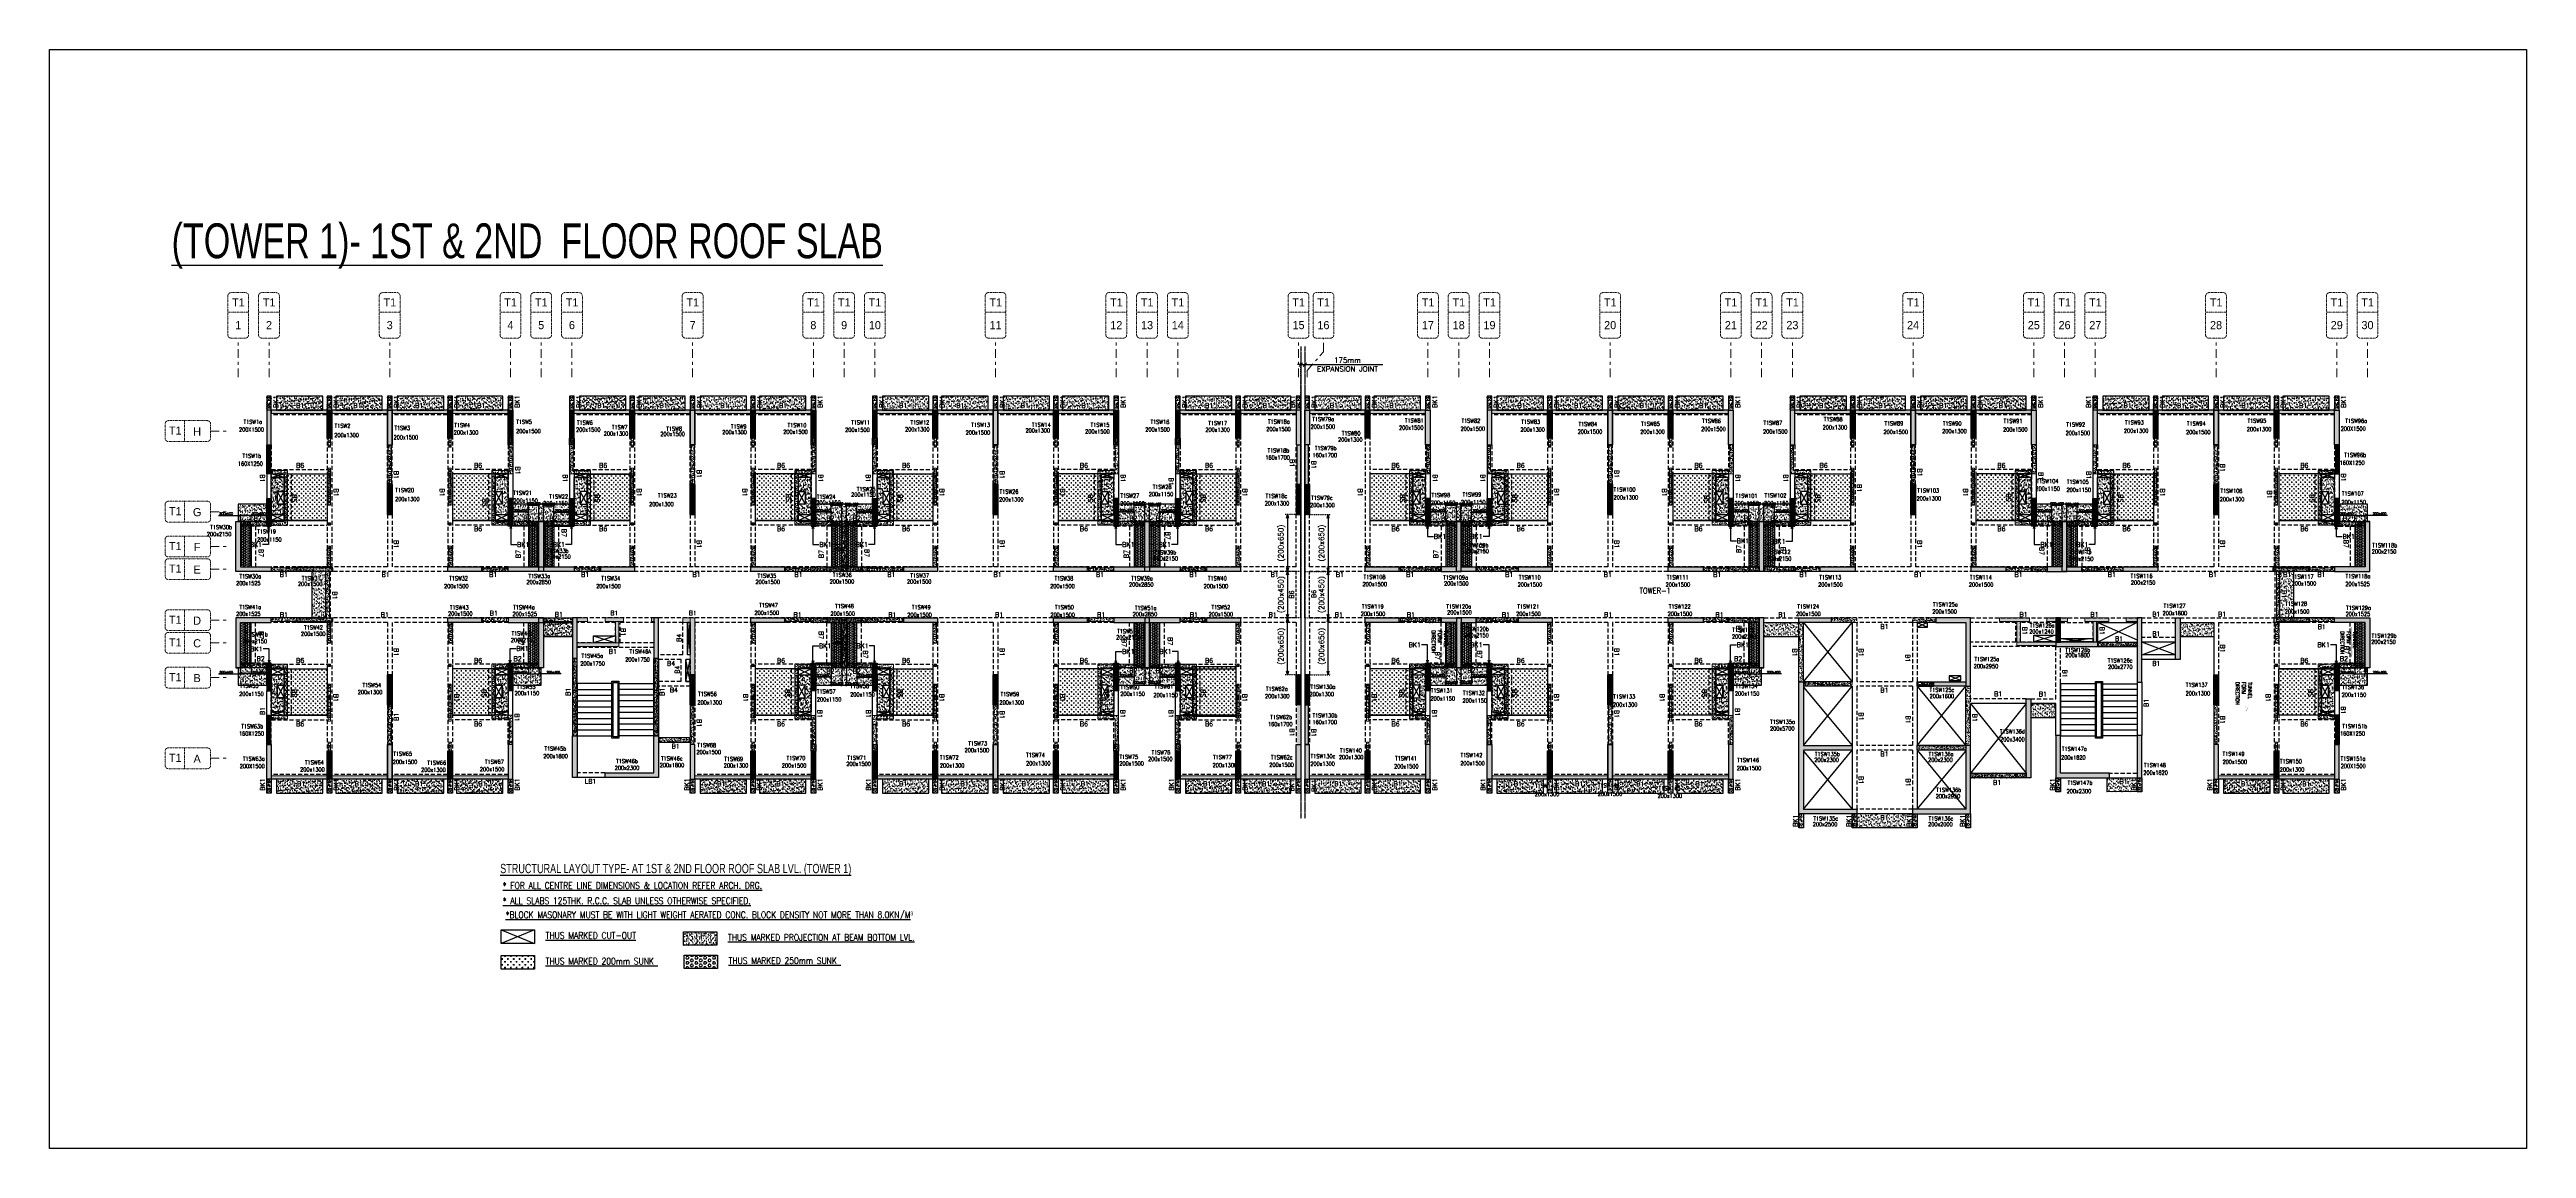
# Model space of a CAD drawing. Header units: millimetres. Extents: x 1078357 to 2594950, y -4969473 to -4636555.
# Drawn here: x 1220843 to 1327545, y -4684349 to -4636994 of the extents above; entities that cross this region are included whole.
import ezdxf
from ezdxf.enums import TextEntityAlignment as Align

# ---------------------------------------------------------------- set-up
doc = ezdxf.new("R2010")
doc.units = ezdxf.units.MM
doc.header["$PDMODE"] = 35
for name, pattern in [('CENTER', [2, 1.25, -0.25, 0.25, -0.25]), ('CONTINOUS', [0]), ('DGN STYLE 7', [8.34, 3.75, -1.67, 1.25, -1.67]), ('DOT', [0.25, 0, -0.25]), ('HIDDEN', [0.375, 0.25, -0.125]), ('New Retail block$0$CONTINOUS', [0])]:
    doc.linetypes.add(name, pattern=pattern)
doc.layers.get('0').update_dxf_attribs({"lineweight": 0})
doc.layers.get('Defpoints').update_dxf_attribs({"lineweight": 0})
for name, color, linetype, lineweight in [('A-_ANOTDIMA_D-', 6, 'Continuous', 13), ('A-_ANOTGRID_E-', 8, 'DGN STYLE 7', 13), ('Boundary', 40, 'Continuous', 30), ('COL. NO.', 30, 'Continuous', 25), ('COL. SIZE', 7, 'Continuous', 25), ('DIM', 9, 'Continuous', 25), ('GRID LINE', 8, 'Continuous', 0), ('HATCH', 8, 'Continuous', 30), ('Origin', 40, 'Continuous', 30), ('RCC UPSTAND', 43, 'Continuous', 30), ('S-NON STR RCC WALL', 8, 'Continuous', 0)]:
    doc.layers.add(name, color=color, linetype=linetype, lineweight=lineweight)
for name, color, linetype in [('B-200x300', 212, 'HIDDEN'), ('B-200x325', 201, 'HIDDEN'), ('B-200x375', 41, 'HIDDEN'), ('B-200x400', 44, 'HIDDEN'), ('B-200x450', 52, 'HIDDEN'), ('B-200x650', 241, 'HIDDEN'), ('B-300xSLAB THK.', 151, 'Continuous'), ('BK1-200x650', 241, 'HIDDEN'), ('DC BEAM NO.', 7, 'Continuous'), ('DROP SLAB', 8, 'Continuous'), ('EXPANSION JOINT', 10, 'HIDDEN'), ('EXPANTION JOINT', 240, 'Continuous'), ('NON STR. RCC WALL', 6, 'Continuous'), ('S TEXT', 7, 'Continuous'), ('S-COLUMN_SHEAR WALL', 1, 'Continuous'), ('S-CUT OUT', 3, 'Continuous'), ('S-DIM', 2, 'Continuous'), ('S-LEGEND', 7, 'Continuous'), ('S-PROJECTION', 54, 'New Retail block$0$CONTINOUS'), ('S-STAIR', 8, 'Continuous'), ('SLAB FOLD', 8, 'Continuous'), ('TEXT', 7, 'Continuous'), ('UP TO 10FRS', 30, 'Continuous'), ('UP TO 3FRS', 1, 'Continuous')]:
    doc.layers.add(name, color=color, linetype=linetype)
doc.styles.add('Roman', font='romans')
doc.styles.add('ROMANS', font='romans.shx', dxfattribs={"width": 0.85})
doc.styles.add('SANSSERIF', font='sas_____.pfb')
doc.styles.get("Standard").update_dxf_attribs({"font": 'Adani Regular.ttf', "height": 500})
doc.dimstyles.new('HARESH', dxfattribs={"dimtxt": 150, "dimasz": 75, "dimexe": 0, "dimexo": 0, "dimgap": 25, "dimtad": 1, "dimdec": 0, "dimdsep": 46, "dimtxsty": 'Roman', "dimblk": 'OBLIQUE', "dimcen": 225, "dimdle": 25, "dimclrd": 2, "dimclre": 2, "dimclrt": 7, "dimadec": 8, "dimazin": 1, "dimtfac": 1, "dimtdec": 0, "dimtmove": 0, "dimatfit": 0, "dimfxl": 1, "dimlwd": -1, "dimlwe": -1, "dimarcsym": 0})
pattern_1 = [(50, (1232909.9, -4520415.37), (182.18467, -15.93909), [19.05, -209.55]), (355, (1232909.9, -4520415.37), (-35.24342, 191.05685), [15.24, -167.64058]), (100.45144, (1232925.08, -4520416.7), (146.94125, 175.11775), [16.19, -178.09024]), (46.1842, (1232909.9, -4520364.57), (271.07904, -42.04233), [28.575, -314.325]), (96.63556, (1232932.5, -4520368.08), (237.40413, 247.42612), [24.285, -267.1356]), (351.18415, (1232909.9, -4520364.57), (237.40413, 247.4261), [22.85997, -251.45973]), (21, (1232935.3, -4520377.27), (151.61439, -102.2652), [19.05, -209.55]), (326, (1232935.3, -4520377.27), (61.80203, 184.18797), [15.24, -167.64]), (71.45144, (1232947.94, -4520385.8), (213.41642, 81.92277), [16.19, -178.08994]), (37.5, (1232909.9, -4520415.374), (3.088603, 84.55504), [0, -165.608, 0, -170.18, 0, -168.275]), (7.5, (1232909.9, -4520415.37), (66.81966, 100.180575), [0, -97.028, 0, -161.798, 0, -64.135]), (327.5, (1232853.26, -4520415.374), (135.590595, -5.728744), [0, -63.5, 0, -198.12, 0, -262.89]), (317.5, (1232827.86, -4520415.37), (148.12918, 25.42649), [0, -82.55, 0, -131.572, 0, -186.69])]
pattern_2 = [(50, (2330121.4, -9205799.23), (182.184669, -15.9390855), [19.05, -209.55]), (355, (2330121.4, -9205799.23), (-35.2434214, 191.056845), [15.24, -167.640584]), (100.4514447, (2330136.59, -9205800.55), (146.941247, 175.117752), [16.190009, -178.0902446]), (46.1842, (2330121.4, -9205748.43), (271.079041, -42.042328), [28.575, -314.325]), (96.6355576, (2330144, -9205751.93), (237.404134, 247.426125), [24.285023, -267.135608]), (351.184151, (2330121.4, -9205748.43), (237.404134, 247.426125), [22.859967, -251.459732]), (21, (2330146.8, -9205761.13), (151.6143913, -102.265198), [19.05, -209.55]), (326, (2330146.8, -9205761.13), (61.802028, 184.187966), [15.24, -167.64]), (71.451445, (2330159.44, -9205769.65), (213.416419, 81.922769), [16.190009, -178.0899376]), (37.5, (2330121.404, -9205799.226), (3.08860325, 84.5550389), [0, -165.608, 0, -170.18, 0, -168.275]), (7.5, (2330121.4, -9205799.23), (66.8196625, 100.1805748), [0, -97.028, 0, -161.798, 0, -64.135]), (327.5, (2330064.76, -9205799.226), (135.5905952, -5.728744), [0, -63.5, 0, -198.12, 0, -262.89]), (317.5, (2330039.36, -9205799.23), (148.1291814, 25.426491), [0, -82.55, 0, -131.572, 0, -186.69])]
pattern_3 = [(50, (2330134.62, -9204434.56), (182.184669, -15.9390855), [19.05, -209.55]), (355, (2330134.62, -9204434.56), (-35.2434214, 191.056845), [15.24, -167.640584]), (100.4514447, (2330149.8, -9204435.89), (146.941247, 175.117752), [16.190009, -178.0902446]), (46.1842, (2330134.62, -9204383.76), (271.079041, -42.042328), [28.575, -314.325]), (96.6355576, (2330157.2, -9204387.26), (237.404134, 247.426125), [24.285023, -267.135608]), (351.184151, (2330134.62, -9204383.76), (237.404134, 247.426125), [22.859967, -251.459732]), (21, (2330160.02, -9204396.46), (151.6143913, -102.265198), [19.05, -209.55]), (326, (2330160.02, -9204396.46), (61.802028, 184.187966), [15.24, -167.64]), (71.451445, (2330172.65, -9204404.98), (213.416419, 81.922769), [16.190009, -178.0899376]), (37.5, (2330134.62, -9204434.56), (3.08860325, 84.5550389), [0, -165.608, 0, -170.18, 0, -168.275]), (7.5, (2330134.62, -9204434.56), (66.8196625, 100.1805748), [0, -97.028, 0, -161.798, 0, -64.135]), (327.5, (2330077.976, -9204434.56), (135.5905952, -5.728744), [0, -63.5, 0, -198.12, 0, -262.89]), (317.5, (2330052.58, -9204434.56), (148.1291814, 25.426491), [0, -82.55, 0, -131.572, 0, -186.69])]
pattern_4 = [(230, (2385883.01, -9243630.8), (-182.184669, 15.9390855), [19.05, -209.55]), (175, (2385883.01, -9243630.8), (35.2434214, -191.056845), [15.24, -167.640584]), (280.4514447, (2385867.83, -9243629.47), (-146.941247, -175.117752), [16.190009, -178.0902446]), (226.1842, (2385883, -9243681.6), (-271.079041, 42.042328), [28.575, -314.325]), (276.6355576, (2385860.42, -9243678.1), (-237.404134, -247.426125), [24.285023, -267.135608]), (171.184151, (2385883, -9243681.6), (-237.404134, -247.426125), [22.859967, -251.459732]), (201, (2385857.61, -9243668.9), (-151.6143913, 102.265198), [19.05, -209.55]), (146, (2385857.61, -9243668.9), (-61.802028, -184.187966), [15.24, -167.64]), (251.451445, (2385844.97, -9243660.37), (-213.416419, -81.922769), [16.190009, -178.0899376]), (217.5, (2385883.01, -9243630.795), (-3.08860325, -84.5550389), [0, -165.608, 0, -170.18, 0, -168.275]), (187.5, (2385883.01, -9243630.795), (-66.8196625, -100.1805748), [0, -97.028, 0, -161.798, 0, -64.135]), (147.5, (2385939.65, -9243630.795), (-135.5905952, 5.728744), [0, -63.5, 0, -198.12, 0, -262.89]), (137.5, (2385965.05, -9243630.8), (-148.1291814, -25.426491), [0, -82.55, 0, -131.572, 0, -186.69])]
pattern_5 = [(50, (-6206423.53, 28167883.97), (182.184669, -15.93908554), [19.05, -209.55]), (355, (-6206423.53, 28167883.97), (-35.2434214, 191.0568452), [15.24, -167.6405842]), (100.4514447, (-6206408.35, 28167882.64), (146.9412471, 175.1177519), [16.1900088, -178.0902446]), (46.1842, (-6206423.53, 28167934.77), (271.0790409, -42.042328), [28.575, -314.325]), (96.6355576, (-6206400.94, 28167931.27), (237.404134, 247.4261246), [24.2850231, -267.1356082]), (351.1841512, (-6206423.53, 28167934.77), (237.404134, 247.4261246), [22.859967, -251.459732]), (21, (-6206398.13, 28167922.07), (151.6143913, -102.2651982), [19.05, -209.55]), (326, (-6206398.13, 28167922.07), (61.8020283, 184.1879661), [15.24, -167.64]), (71.451445, (-6206385.5, 28167913.55), (213.4164193, 81.9227689), [16.1900088, -178.0899376]), (37.5, (-6206423.53, 28167883.97), (3.08860325, 84.55503887), [0, -165.608, 0, -170.18, 0, -168.275]), (7.5, (-6206423.53, 28167883.97), (66.8196625, 100.18057482), [0, -97.028, 0, -161.798, 0, -64.135]), (327.5, (-6206480.174, 28167883.97), (135.59059517, -5.72874399), [0, -63.5, 0, -198.12, 0, -262.89]), (317.5, (-6206505.57, 28167883.97), (148.1291814, 25.42649103), [0, -82.55, 0, -131.572, 0, -186.69])]
pattern_6 = [(50, (154880.57, 155337.33), (182.184669, -15.9390855), [19.05, -209.55]), (355, (154880.57, 155337.33), (-35.2434214, 191.056845), [15.24, -167.640584]), (100.4514447, (154895.75, 155336), (146.941247, 175.117752), [16.190009, -178.0902446]), (46.1842, (154880.57, 155388.13), (271.079041, -42.042328), [28.575, -314.325]), (96.6355576, (154903.16, 155384.63), (237.404134, 247.426125), [24.285023, -267.135608]), (351.184151, (154880.57, 155388.13), (237.404134, 247.426125), [22.859967, -251.459732]), (21, (154905.97, 155375.43), (151.6143913, -102.265198), [19.05, -209.55]), (326, (154905.97, 155375.43), (61.802028, 184.187966), [15.24, -167.64]), (71.451445, (154918.6, 155366.91), (213.416419, 81.922769), [16.190009, -178.0899376]), (37.5, (154880.567, 155337.334), (3.08860325, 84.5550389), [0, -165.608, 0, -170.18, 0, -168.275]), (7.5, (154880.57, 155337.33), (66.8196625, 100.1805748), [0, -97.028, 0, -161.798, 0, -64.135]), (327.5, (154823.925, 155337.334), (135.5905952, -5.728744), [0, -63.5, 0, -198.12, 0, -262.89]), (317.5, (154798.52, 155337.33), (148.1291814, 25.426491), [0, -82.55, 0, -131.572, 0, -186.69])]
pattern_7 = [(50, (-5109198.82, 23483864.79), (182.184669, -15.93908554), [19.05, -209.55]), (355, (-5109198.82, 23483864.79), (-35.2434214, 191.0568452), [15.24, -167.6405842]), (100.4514447, (-5109183.63, 23483863.46), (146.9412471, 175.1177519), [16.1900088, -178.0902446]), (46.1842, (-5109198.82, 23483915.59), (271.0790409, -42.042328), [28.575, -314.325]), (96.6355576, (-5109176.23, 23483912.08), (237.404134, 247.4261246), [24.2850231, -267.1356082]), (351.1841512, (-5109198.82, 23483915.6), (237.404134, 247.4261246), [22.859967, -251.459732]), (21, (-5109173.42, 23483902.89), (151.6143913, -102.2651982), [19.05, -209.55]), (326, (-5109173.42, 23483902.89), (61.8020283, 184.1879661), [15.24, -167.64]), (71.451445, (-5109160.78, 23483894.36), (213.4164193, 81.9227689), [16.1900088, -178.0899376]), (37.5, (-5109198.816, 23483864.786), (3.08860325, 84.55503887), [0, -165.608, 0, -170.18, 0, -168.275]), (7.5, (-5109198.82, 23483864.79), (66.8196625, 100.18057482), [0, -97.028, 0, -161.798, 0, -64.135]), (327.5, (-5109255.46, 23483864.786), (135.59059517, -5.728744), [0, -63.5, 0, -198.12, 0, -262.89]), (317.5, (-5109280.86, 23483864.79), (148.1291814, 25.42649103), [0, -82.55, 0, -131.572, 0, -186.69])]
pattern_8 = [(50, (1252105.28, -4528681.85), (182.18467, -15.93909), [19.05, -209.55]), (355, (1252105.28, -4528681.85), (-35.24342, 191.05685), [15.24, -167.64058]), (100.45144, (1252120.46, -4528683.18), (146.94125, 175.11775), [16.19, -178.09024]), (46.1842, (1252105.28, -4528631.05), (271.07904, -42.04233), [28.575, -314.325]), (96.63556, (1252127.87, -4528634.56), (237.40413, 247.4261), [24.285, -267.1356]), (351.18415, (1252105.28, -4528631.05), (237.40413, 247.4261), [22.85997, -251.45973]), (21, (1252130.68, -4528643.75), (151.61439, -102.2652), [19.05, -209.55]), (326, (1252130.68, -4528643.75), (61.80203, 184.18797), [15.24, -167.64]), (71.45144, (1252143.32, -4528652.28), (213.41642, 81.92277), [16.19, -178.08994]), (37.5, (1252105.28, -4528681.853), (3.088603, 84.55504), [0, -165.608, 0, -170.18, 0, -168.275]), (7.5, (1252105.28, -4528681.85), (66.81966, 100.180575), [0, -97.028, 0, -161.798, 0, -64.135]), (327.5, (1252048.64, -4528681.85), (135.590595, -5.728744), [0, -63.5, 0, -198.12, 0, -262.89]), (317.5, (1252023.24, -4528681.85), (148.12918, 25.42649), [0, -82.55, 0, -131.572, 0, -186.69])]
pattern_9 = [(50, (1252105.28, -4528681.85), (182.18467, -15.93909), [19.05, -209.55]), (355, (1252105.28, -4528681.85), (-35.24342, 191.05685), [15.24, -167.64058]), (100.45144, (1252120.46, -4528683.18), (146.94125, 175.11775), [16.19, -178.09024]), (46.1842, (1252105.28, -4528631.05), (271.07904, -42.04233), [28.575, -314.325]), (96.63556, (1252127.87, -4528634.56), (237.40413, 247.4261), [24.285, -267.1356]), (351.18415, (1252105.28, -4528631.05), (237.40413, 247.4261), [22.85997, -251.45973]), (21, (1252130.68, -4528643.75), (151.61439, -102.2652), [19.05, -209.55]), (326, (1252130.68, -4528643.75), (61.80203, 184.18797), [15.24, -167.64]), (71.45144, (1252143.32, -4528652.28), (213.41642, 81.92277), [16.19, -178.08994]), (37.5, (1252105.28, -4528681.853), (3.088603, 84.55504), [0, -165.608, 0, -170.18, 0, -168.275]), (7.5, (1252105.28, -4528681.85), (66.81966, 100.180575), [0, -97.028, 0, -161.798, 0, -64.135]), (327.5, (1252048.64, -4528681.85), (135.590595, -5.728744), [0, -63.5, 0, -198.12, 0, -262.89]), (317.5, (1252023.24, -4528681.85), (148.12918, 25.42649), [0, -82.55, 0, -131.572, 0, -186.69])]
pattern_10 = [(50, (-5109198.82, 23483864.79), (182.184669, -15.93908554), [19.05, -209.55]), (355, (-5109198.82, 23483864.79), (-35.2434214, 191.0568452), [15.24, -167.6405842]), (100.4514447, (-5109183.63, 23483863.46), (146.9412471, 175.1177519), [16.1900088, -178.0902446]), (46.1842, (-5109198.82, 23483915.59), (271.0790409, -42.042328), [28.575, -314.325]), (96.6355576, (-5109176.23, 23483912.08), (237.404134, 247.4261246), [24.2850231, -267.1356082]), (351.1841512, (-5109198.82, 23483915.6), (237.404134, 247.4261246), [22.859967, -251.459732]), (21, (-5109173.42, 23483902.89), (151.6143913, -102.2651982), [19.05, -209.55]), (326, (-5109173.42, 23483902.89), (61.8020283, 184.1879661), [15.24, -167.64]), (71.451445, (-5109160.78, 23483894.36), (213.4164193, 81.9227689), [16.1900088, -178.0899376]), (37.5, (-5109198.816, 23483864.786), (3.08860325, 84.55503887), [0, -165.608, 0, -170.18, 0, -168.275]), (7.5, (-5109198.82, 23483864.79), (66.8196625, 100.18057482), [0, -97.028, 0, -161.798, 0, -64.135]), (327.5, (-5109255.46, 23483864.786), (135.59059517, -5.728744), [0, -63.5, 0, -198.12, 0, -262.89]), (317.5, (-5109280.86, 23483864.79), (148.1291814, 25.42649103), [0, -82.55, 0, -131.572, 0, -186.69])]
pattern_11 = [(50, (-5109198.82, 23483864.79), (182.184669, -15.93908554), [19.05, -209.55]), (355, (-5109198.82, 23483864.79), (-35.2434214, 191.0568452), [15.24, -167.6405842]), (100.4514447, (-5109183.63, 23483863.46), (146.9412471, 175.1177519), [16.1900088, -178.0902446]), (46.1842, (-5109198.82, 23483915.59), (271.0790409, -42.042328), [28.575, -314.325]), (96.6355576, (-5109176.23, 23483912.08), (237.404134, 247.4261246), [24.2850231, -267.1356082]), (351.1841512, (-5109198.82, 23483915.6), (237.404134, 247.4261246), [22.859967, -251.459732]), (21, (-5109173.42, 23483902.89), (151.6143913, -102.2651982), [19.05, -209.55]), (326, (-5109173.42, 23483902.89), (61.8020283, 184.1879661), [15.24, -167.64]), (71.451445, (-5109160.78, 23483894.36), (213.4164193, 81.9227689), [16.1900088, -178.0899376]), (37.5, (-5109198.816, 23483864.786), (3.08860325, 84.55503887), [0, -165.608, 0, -170.18, 0, -168.275]), (7.5, (-5109198.82, 23483864.79), (66.8196625, 100.18057482), [0, -97.028, 0, -161.798, 0, -64.135]), (327.5, (-5109255.46, 23483864.786), (135.59059517, -5.728744), [0, -63.5, 0, -198.12, 0, -262.89]), (317.5, (-5109280.86, 23483864.79), (148.1291814, 25.42649103), [0, -82.55, 0, -131.572, 0, -186.69])]
pattern_12 = [(50, (-4011974.1, 18799845.6), (182.184669, -15.9390855), [19.05, -209.55]), (355, (-4011974.1, 18799845.6), (-35.2434214, 191.0568452), [15.24, -167.6405842]), (100.4514447, (-4011958.92, 18799844.27), (146.9412471, 175.1177519), [16.1900088, -178.0902446]), (46.1842, (-4011974.1, 18799896.4), (271.0790409, -42.042328), [28.575, -314.325]), (96.6355576, (-4011951.5, 18799892.9), (237.404134, 247.4261246), [24.285023, -267.135608]), (351.1841512, (-4011974.1, 18799896.4), (237.404134, 247.4261246), [22.859967, -251.459732]), (21, (-4011948.7, 18799883.7), (151.6143913, -102.2651982), [19.05, -209.55]), (326, (-4011948.7, 18799883.7), (61.8020283, 184.1879661), [15.24, -167.64]), (71.451445, (-4011936.07, 18799875.18), (213.4164193, 81.9227689), [16.1900088, -178.0899376]), (37.5, (-4011974.1, 18799845.6), (3.08860325, 84.55503887), [0, -165.608, 0, -170.18, 0, -168.275]), (7.5, (-4011974.1, 18799845.6), (66.8196625, 100.18057482), [0, -97.028, 0, -161.798, 0, -64.135]), (327.5, (-4012030.74, 18799845.6), (135.59059517, -5.728744), [0, -63.5, 0, -198.12, 0, -262.89]), (317.5, (-4012056.14, 18799845.6), (148.1291814, 25.42649103), [0, -82.55, 0, -131.572, 0, -186.69])]
pattern_13 = [(50, (-6206423.53, 28167883.97), (182.184669, -15.93908554), [19.05, -209.55]), (355, (-6206423.53, 28167883.97), (-35.2434214, 191.0568452), [15.24, -167.6405842]), (100.4514447, (-6206408.35, 28167882.64), (146.9412471, 175.1177519), [16.1900088, -178.0902446]), (46.1842, (-6206423.53, 28167934.77), (271.0790409, -42.042328), [28.575, -314.325]), (96.6355576, (-6206400.94, 28167931.27), (237.404134, 247.4261246), [24.2850231, -267.1356082]), (351.1841512, (-6206423.53, 28167934.77), (237.404134, 247.4261246), [22.859967, -251.459732]), (21, (-6206398.13, 28167922.07), (151.6143913, -102.2651982), [19.05, -209.55]), (326, (-6206398.13, 28167922.07), (61.8020283, 184.1879661), [15.24, -167.64]), (71.451445, (-6206385.5, 28167913.55), (213.4164193, 81.9227689), [16.1900088, -178.0899376]), (37.5, (-6206423.53, 28167883.97), (3.08860325, 84.55503887), [0, -165.608, 0, -170.18, 0, -168.275]), (7.5, (-6206423.53, 28167883.97), (66.8196625, 100.18057482), [0, -97.028, 0, -161.798, 0, -64.135]), (327.5, (-6206480.174, 28167883.97), (135.59059517, -5.72874399), [0, -63.5, 0, -198.12, 0, -262.89]), (317.5, (-6206505.57, 28167883.97), (148.1291814, 25.42649103), [0, -82.55, 0, -131.572, 0, -186.69])]
pattern_14 = [(37.47015413, (-4966010.8, 23387093.43), (-4.72361136, 146.8264517), [0, -115.824, 0, -129.54, 0, -123.825]), (7.4701541, (-4966010.8, 23387093.43), (134.9689868, 214.9772528), [0, -62.484, 0, -104.394, 0, -40.005]), (327.47015413, (-4966104.53, 23387093.48), (237.29790347, 0.3075449), [0, -38.1, 0, -137.16, 0, -179.07]), (317.4701541, (-4966104.53, 23387093.48), (229.1017424, 66.759465), [0, -19.05, 0, -89.916, 0, -102.87])]
pattern_15 = [(37.4701541, (-1675661.65, 9335035.87), (-4.7236114, 146.8264517), [0, -115.824, 0, -129.54, 0, -123.825]), (7.4701541, (-1675661.65, 9335035.87), (134.9689868, 214.9772528), [0, -62.484, 0, -104.394, 0, -40.005]), (327.4701541, (-1675755.38, 9335035.92), (237.2979035, 0.3075449), [0, -38.1, 0, -137.16, 0, -179.07]), (317.4701541, (-1675755.38, 9335035.92), (229.1017424, 66.759465), [0, -19.05, 0, -89.916, 0, -102.87])]
pattern_16 = [(50, (1260448.77, -4664336.14), (182.18467, -15.9391), [19.05, -209.55]), (355, (1260448.77, -4664336.14), (-35.2434, 191.05685), [15.24, -167.6406]), (100.45144, (1260463.95, -4664337.46), (146.94125, 175.11775), [16.19, -178.09024]), (46.1842, (1260448.77, -4664285.34), (271.079, -42.0423), [28.575, -314.325]), (96.63556, (1260471.36, -4664288.84), (237.4041, 247.4261), [24.285, -267.1356]), (351.18415, (1260448.77, -4664285.34), (237.4041, 247.4261), [22.86, -251.4597]), (21, (1260474.17, -4664298.04), (151.6144, -102.2652), [19.05, -209.55]), (326, (1260474.17, -4664298.04), (61.802, 184.188), [15.24, -167.64]), (71.45144, (1260486.8, -4664306.56), (213.4164, 81.9228), [16.19, -178.0899]), (37.5, (1260448.77, -4664336.135), (3.0886, 84.55504), [0, -165.608, 0, -170.18, 0, -168.275]), (7.5, (1260448.77, -4664336.135), (66.81966, 100.18057), [0, -97.028, 0, -161.798, 0, -64.135]), (327.5, (1260392.13, -4664336.135), (135.5906, -5.72874), [0, -63.5, 0, -198.12, 0, -262.89]), (317.5, (1260366.73, -4664336.14), (148.12918, 25.4265), [0, -82.55, 0, -131.572, 0, -186.69])]
pattern_17 = [(230, (3792391.18, -7867484.39), (-143.4520365, 12.550427), [15, -165]), (175, (3792391.18, -7867484.39), (27.7502667, -150.438427), [12, -132]), (280.4514445, (3792379.23, -7867483.34), (-115.7017693, -137.887998), [12.7480384, -140.2284224]), (226.1842, (3792391.18, -7867524.39), (-213.448266, 33.103856), [22.5, -247.5]), (276.6356355, (3792373.4, -7867521.63), (-186.932389, -194.82372), [19.122068, -210.342752]), (171.184164, (3792391.18, -7867524.39), (-186.932389, -194.82372), [18, -198]), (201, (3792371.18, -7867514.39), (-119.3814104, 80.523778), [15, -165]), (146, (3792371.18, -7867514.39), (-48.6630664, -145.030009), [12, -132]), (251.4514447, (3792361.23, -7867507.68), (-168.0444753, -64.5062306), [12.748038, -140.2284224]), (217.5, (3792391.18, -7867484.386), (-2.43197106, -66.57877077), [0, -130.4, 0, -134, 0, -132.5]), (187.5, (3792391.18, -7867484.386), (-52.6139075, -78.8823424), [0, -76.4, 0, -127.4, 0, -50.5]), (147.5, (3792435.78, -7867484.386), (-106.7644872, 4.51097435), [0, -50, 0, -156, 0, -207]), (137.5, (3792455.78, -7867484.39), (-116.6372339, -20.0209965), [0, -65, 0, -103.6, 0, -147])]
pattern_18 = [(230, (3792391.18, -7867484.39), (-143.4520365, 12.550427), [15, -165]), (175, (3792391.18, -7867484.39), (27.7502667, -150.438427), [12, -132]), (280.4514445, (3792379.23, -7867483.34), (-115.7017693, -137.887998), [12.7480384, -140.2284224]), (226.1842, (3792391.18, -7867524.39), (-213.448266, 33.103856), [22.5, -247.5]), (276.6356355, (3792373.4, -7867521.63), (-186.932389, -194.82372), [19.122068, -210.342752]), (171.184164, (3792391.18, -7867524.39), (-186.932389, -194.82372), [18, -198]), (201, (3792371.18, -7867514.39), (-119.3814104, 80.523778), [15, -165]), (146, (3792371.18, -7867514.39), (-48.6630664, -145.030009), [12, -132]), (251.4514447, (3792361.23, -7867507.68), (-168.0444753, -64.5062306), [12.748038, -140.2284224]), (217.5, (3792391.18, -7867484.386), (-2.43197106, -66.57877077), [0, -130.4, 0, -134, 0, -132.5]), (187.5, (3792391.18, -7867484.386), (-52.6139075, -78.8823424), [0, -76.4, 0, -127.4, 0, -50.5]), (147.5, (3792435.78, -7867484.386), (-106.7644872, 4.51097435), [0, -50, 0, -156, 0, -207]), (137.5, (3792455.78, -7867484.39), (-116.6372339, -20.0209965), [0, -65, 0, -103.6, 0, -147])]
pattern_19 = [(140, (-1915203.33, -7196703.94), (12.550427, 143.4520365), [15, -165]), (85, (-1915203.33, -7196703.94), (-150.438427, -27.7502667), [12, -132]), (190.4514445, (-1915202.28, -7196691.99), (-137.887998, 115.7017693), [12.7480384, -140.2284224]), (136.1842, (-1915243.33, -7196703.94), (33.103856, 213.448266), [22.5, -247.5]), (186.6356355, (-1915240.57, -7196686.16), (-194.82372, 186.932389), [19.122068, -210.342752]), (81.184164, (-1915243.33, -7196703.94), (-194.82372, 186.932389), [18, -198]), (111, (-1915233.33, -7196683.94), (80.523778, 119.3814104), [15, -165]), (56, (-1915233.33, -7196683.94), (-145.030009, 48.6630664), [12, -132]), (161.4514447, (-1915226.62, -7196674), (-64.5062306, 168.0444753), [12.748038, -140.2284224]), (127.5, (-1915203.33, -7196703.944), (-66.57877077, 2.43197106), [0, -130.4, 0, -134, 0, -132.5]), (97.5, (-1915203.33, -7196703.944), (-78.8823424, 52.6139075), [0, -76.4, 0, -127.4, 0, -50.5]), (57.5, (-1915203.33, -7196748.544), (4.51097435, 106.7644872), [0, -50, 0, -156, 0, -207]), (47.5, (-1915203.33, -7196768.54), (-20.0209965, 116.6372339), [0, -65, 0, -103.6, 0, -147])]
pattern_20 = [(37.4701541, (-2772886.37, 14019055.06), (-4.72361136, 146.8264517), [0, -115.824, 0, -129.54, 0, -123.825]), (7.4701541, (-2772886.37, 14019055.06), (134.9689868, 214.9772528), [0, -62.484, 0, -104.394, 0, -40.005]), (327.4701541, (-2772980.1, 14019055.11), (237.2979035, 0.3075449), [0, -38.1, 0, -137.16, 0, -179.07]), (317.4701541, (-2772980.1, 14019055.1), (229.1017424, 66.759465), [0, -19.05, 0, -89.916, 0, -102.87])]
pattern_21 = [(180, (1232896.74, -4470529.36), (-7e-15, -54.992613), [31.75, -63.5]), (300, (1232896.74, -4470529.36), (47.625, 27.496307), [31.75, -63.5]), (240, (1232864.99, -4470529.36), (47.625, -27.496307), [31.75, -63.5])]
pattern_22 = [(180.03079016, (-2034220.15, 9385172.05), (-95.1987999, -95.3011726), [47.625, -142.875]), (270.03079016, (-2034243.98, 9385195.85), (95.3011726, -95.1987999), [47.625, -142.875])]
pattern_23 = [(180.03079016, (-3131444.87, 14069191.235), (-95.1987999, -95.3011726), [47.625, -142.875]), (270.03079016, (-3131468.69, 14069215.03), (95.3011726, -95.1987999), [47.625, -142.875])]
pattern_24 = [(180, (-961552.69, 4897509.017), (-7e-15, -54.99261315), [31.75, -63.5]), (300, (-961552.69, 4897509.017), (47.625, 27.49630658), [31.75, -63.5]), (240, (-961584.44, 4897509.017), (47.625, -27.49630658), [31.75, -63.5])]
pattern_25 = [(37.47015413, (-3791436.41, 18703074.26), (-4.72361136, 146.8264517), [0, -115.824, 0, -129.54, 0, -123.825]), (7.4701541, (-3791436.4, 18703074.26), (134.9689868, 214.9772528), [0, -62.484, 0, -104.394, 0, -40.005]), (327.4701541, (-3791530.13, 18703074.31), (237.2979035, 0.3075449), [0, -38.1, 0, -137.16, 0, -179.07]), (317.4701541, (-3791530.13, 18703074.3), (229.1017424, 66.759465), [0, -19.05, 0, -89.916, 0, -102.87])]
pattern_26 = [(180, (135672.024, 213489.83), (-7e-15, -54.99261315), [31.75, -63.5]), (300, (135672.024, 213489.83), (47.625, 27.4963066), [31.75, -63.5]), (240, (135640.274, 213489.83), (47.625, -27.4963066), [31.75, -63.5])]
pattern_27 = [(37.47015413, (-4938697.27, 23611041.17), (-4.72361136, 146.8264517), [0, -115.824, 0, -129.54, 0, -123.825]), (7.4701541, (-4938697.27, 23611041.17), (134.9689868, 214.9772528), [0, -62.484, 0, -104.394, 0, -40.005]), (327.47015413, (-4938791, 23611041.22), (237.29790347, 0.3075449), [0, -38.1, 0, -137.16, 0, -179.07]), (317.4701541, (-4938791, 23611041.22), (229.1017424, 66.759465), [0, -19.05, 0, -89.916, 0, -102.87])]
pattern_28 = [(37.47015413, (-4938696.5, 23611041.1), (-4.72361136, 146.8264517), [0, -115.824, 0, -129.54, 0, -123.825]), (7.4701541, (-4938696.5, 23611041.1), (134.9689868, 214.9772528), [0, -62.484, 0, -104.394, 0, -40.005]), (327.47015413, (-4938790.22, 23611041.14), (237.29790347, 0.3075449), [0, -38.1, 0, -137.16, 0, -179.07]), (317.4701541, (-4938790.22, 23611041.14), (229.1017424, 66.759465), [0, -19.05, 0, -89.916, 0, -102.87])]

# ---------------------------------------------------------------- blocks, each defined once
blk = doc.blocks.new('_Oblique')
at = {"color": 0, "linetype": 'ByBlock', "lineweight": -2}
blk.add_line((-0.5, -0.5), (0.5, 0.5), dxfattribs=at)
blk = doc.blocks.new('*D1224')
at = {"layer": 'Defpoints', "color": 0, "linetype": 'CONTINOUS', "ltscale": 0.5, "transparency": 16777216}
for p in [(1274922, -4650521, 3), (1274922, -4650571), (1274747, -4652534, 0)]:
    blk.add_point(p, dxfattribs=at)
at = {"layer": 'EXPANTION JOINT', "color": 2, "linetype": 'CONTINOUS', "ltscale": 0.5, "transparency": 16777216}
for p, q in [((1274747, -4650571), (1274597, -4650571)), ((1274747, -4650571), (1274922, -4650571)), ((1274922, -4650571), (1278286, -4650571))]:
    blk.add_line(p, q, dxfattribs=at)
at = {"layer": 'EXPANTION JOINT', "color": 2, "linetype": 'DOT', "ltscale": 0.5, "transparency": 16777216}
for p, q in [((1274747, -4652534), (1274747, -4650471)), ((1274922, -4650521), (1274922, -4650671))]:
    blk.add_line(p, q, dxfattribs=at)
at = {"layer": 'EXPANTION JOINT', "color": 2, "linetype": 'CONTINOUS', "ltscale": 0.5, "transparency": 16777216, "xscale": 150, "yscale": 150, "zscale": 150}
blk.add_blockref('_Oblique', (1274747, -4650571), dxfattribs=at)
at = {"layer": 'EXPANTION JOINT', "color": 2, "linetype": 'CONTINOUS', "ltscale": 0.5, "transparency": 16777216, "xscale": 150, "yscale": 150, "zscale": 150, "rotation": 180}
blk.add_blockref('_Oblique', (1274922, -4650571), dxfattribs=at)
at = {"layer": 'EXPANTION JOINT', "color": 7, "linetype": 'CONTINOUS', "ltscale": 0.5, "transparency": 16777216, "char_height": 225, "attachment_point": 5, "style": 'Roman'}
for s, insert in [('EXPANSION JOINT ', (1276754, -4650759)), ('175mm', (1276754, -4650384))]:
    blk.add_mtext(s, dxfattribs=dict(at, insert=insert))
blk = doc.blocks.new('*D1225')
at = {"layer": 'Defpoints', "color": 0, "linetype": 'CONTINOUS', "ltscale": 0.5, "transparency": 16777216}
for p in [(1274922, -4650521, 3), (1274922, -4650571), (1274747, -4652534, 0)]:
    blk.add_point(p, dxfattribs=at)
at = {"layer": 'EXPANTION JOINT', "color": 2, "linetype": 'CONTINOUS', "ltscale": 0.5, "transparency": 16777216}
for p, q in [((1274747, -4650571), (1274597, -4650571)), ((1274747, -4650571), (1274922, -4650571)), ((1274922, -4650571), (1278286, -4650571))]:
    blk.add_line(p, q, dxfattribs=at)
at = {"layer": 'EXPANTION JOINT', "color": 2, "linetype": 'DOT', "ltscale": 0.5, "transparency": 16777216}
for p, q in [((1274747, -4652534), (1274747, -4650471)), ((1274922, -4650521), (1274922, -4650671))]:
    blk.add_line(p, q, dxfattribs=at)
at = {"layer": 'EXPANTION JOINT', "color": 2, "linetype": 'CONTINOUS', "ltscale": 0.5, "transparency": 16777216, "xscale": 150, "yscale": 150, "zscale": 150}
blk.add_blockref('_Oblique', (1274747, -4650571), dxfattribs=at)
at = {"layer": 'EXPANTION JOINT', "color": 2, "linetype": 'CONTINOUS', "ltscale": 0.5, "transparency": 16777216, "xscale": 150, "yscale": 150, "zscale": 150, "rotation": 180}
blk.add_blockref('_Oblique', (1274922, -4650571), dxfattribs=at)
at = {"layer": 'EXPANTION JOINT', "color": 7, "linetype": 'CONTINOUS', "ltscale": 0.5, "transparency": 16777216, "char_height": 225, "attachment_point": 5, "style": 'Roman'}
for s, insert in [('EXPANSION JOINT ', (1276754, -4650759)), ('175mm', (1276754, -4650384))]:
    blk.add_mtext(s, dxfattribs=dict(at, insert=insert))
blk = doc.blocks.new('_Open30')
at = {"color": 0, "linetype": 'ByBlock', "lineweight": -2}
for p, q in [((-1, 0.27), (0, 0)), ((0, 0), (-1, -0.27)), ((0, 0), (-1, 0))]:
    blk.add_line(p, q, dxfattribs=at)
blk = doc.blocks.new('*D1226')
at = {"layer": 'Defpoints', "color": 0, "linetype": 'CONTINOUS', "ltscale": 0.5, "transparency": 16777216}
for p in [(1274747, -4657034, 0), (1274173, -4659484), (1274747, -4659484, 0)]:
    blk.add_point(p, dxfattribs=at)
at = {"layer": 'S-DIM', "color": 2, "linetype": 'DOT', "ltscale": 0.5, "transparency": 16777216}
for p, q in [((1274747, -4657034), (1274073, -4657034)), ((1274747, -4659484), (1274073, -4659484))]:
    blk.add_line(p, q, dxfattribs=at)
at = {"layer": 'S-DIM', "color": 2, "linetype": 'CONTINOUS', "ltscale": 0.5, "transparency": 16777216}
blk.add_line((1274173, -4657184), (1274173, -4659334), dxfattribs=at)
at = {"layer": 'S-DIM', "color": 2, "linetype": 'CONTINOUS', "ltscale": 0.5, "transparency": 16777216, "xscale": 150, "yscale": 150, "zscale": 150}
for p, rotation in [((1274173, -4657034), 90), ((1274173, -4659484), 270)]:
    blk.add_blockref('_Open30', p, dxfattribs=dict(at, rotation=rotation))
at = {"layer": 'S-DIM', "color": 7, "linetype": 'CONTINOUS', "ltscale": 0.5, "transparency": 16777216, "insert": (1273926, -4658259), "char_height": 225, "attachment_point": 5, "rotation": 90, "style": 'Roman'}
blk.add_mtext('(200x650)', dxfattribs=at)
blk = doc.blocks.new('*D1227')
at = {"layer": 'Defpoints', "color": 0, "linetype": 'CONTINOUS', "ltscale": 0.5, "transparency": 16777216}
for p in [(1274173, -4661484), (1274747, -4661484, 0), (1274747, -4663934, 0)]:
    blk.add_point(p, dxfattribs=at)
at = {"layer": 'S-DIM', "color": 2, "linetype": 'DOT', "ltscale": 0.5, "transparency": 16777216}
for p, q in [((1274747, -4661484), (1274073, -4661484)), ((1274747, -4663934), (1274073, -4663934))]:
    blk.add_line(p, q, dxfattribs=at)
at = {"layer": 'S-DIM', "color": 2, "linetype": 'CONTINOUS', "ltscale": 0.5, "transparency": 16777216}
blk.add_line((1274173, -4663784), (1274173, -4661634), dxfattribs=at)
at = {"layer": 'S-DIM', "color": 2, "linetype": 'CONTINOUS', "ltscale": 0.5, "transparency": 16777216, "xscale": 150, "yscale": 150, "zscale": 150}
for p, rotation in [((1274173, -4661484), 90), ((1274173, -4663934), 270)]:
    blk.add_blockref('_Open30', p, dxfattribs=dict(at, rotation=rotation))
at = {"layer": 'S-DIM', "color": 7, "linetype": 'CONTINOUS', "ltscale": 0.5, "transparency": 16777216, "insert": (1273926, -4662709), "char_height": 225, "attachment_point": 5, "rotation": 90, "style": 'Roman'}
blk.add_mtext('(200x650)', dxfattribs=at)
blk = doc.blocks.new('*D1228')
at = {"layer": 'Defpoints', "color": 0, "linetype": 'CONTINOUS', "ltscale": 0.5, "transparency": 16777216}
for p in [(1274747, -4659484, 0), (1274173, -4661484), (1274747, -4661484, 0)]:
    blk.add_point(p, dxfattribs=at)
at = {"layer": 'S-DIM', "color": 2, "linetype": 'DOT', "ltscale": 0.5, "transparency": 16777216}
for p, q in [((1274747, -4659484), (1274073, -4659484)), ((1274747, -4661484), (1274073, -4661484))]:
    blk.add_line(p, q, dxfattribs=at)
at = {"layer": 'S-DIM', "color": 2, "linetype": 'CONTINOUS', "ltscale": 0.5, "transparency": 16777216}
blk.add_line((1274173, -4659634), (1274173, -4661334), dxfattribs=at)
at = {"layer": 'S-DIM', "color": 2, "linetype": 'CONTINOUS', "ltscale": 0.5, "transparency": 16777216, "xscale": 150, "yscale": 150, "zscale": 150}
for p, rotation in [((1274173, -4659484), 90), ((1274173, -4661484), 270)]:
    blk.add_blockref('_Open30', p, dxfattribs=dict(at, rotation=rotation))
at = {"layer": 'S-DIM', "color": 7, "linetype": 'CONTINOUS', "ltscale": 0.5, "transparency": 16777216, "insert": (1273926, -4660484), "char_height": 225, "attachment_point": 5, "rotation": 90, "style": 'Roman'}
blk.add_mtext('(200x450)', dxfattribs=at)
blk = doc.blocks.new('*D1229')
at = {"layer": 'Defpoints', "color": 0, "linetype": 'CONTINOUS', "ltscale": 0.5, "transparency": 16777216}
for p in [(1274922, -4657034, 0), (1274922, -4659484, 0), (1275919, -4659484)]:
    blk.add_point(p, dxfattribs=at)
at = {"layer": 'S-DIM', "color": 2, "linetype": 'DOT', "ltscale": 0.5, "transparency": 16777216}
for p, q in [((1274922, -4657034), (1276019, -4657034)), ((1274922, -4659484), (1276019, -4659484))]:
    blk.add_line(p, q, dxfattribs=at)
at = {"layer": 'S-DIM', "color": 2, "linetype": 'CONTINOUS', "ltscale": 0.5, "transparency": 16777216}
blk.add_line((1275919, -4657184), (1275919, -4659334), dxfattribs=at)
at = {"layer": 'S-DIM', "color": 2, "linetype": 'CONTINOUS', "ltscale": 0.5, "transparency": 16777216, "xscale": 150, "yscale": 150, "zscale": 150}
for p, rotation in [((1275919, -4657034), 90), ((1275919, -4659484), 270)]:
    blk.add_blockref('_Open30', p, dxfattribs=dict(at, rotation=rotation))
at = {"layer": 'S-DIM', "color": 7, "linetype": 'CONTINOUS', "ltscale": 0.5, "transparency": 16777216, "insert": (1275673, -4658259), "char_height": 225, "attachment_point": 5, "rotation": 90, "style": 'Roman'}
blk.add_mtext('(200x650)', dxfattribs=at)
blk = doc.blocks.new('*D1230')
at = {"layer": 'Defpoints', "color": 0, "linetype": 'CONTINOUS', "ltscale": 0.5, "transparency": 16777216}
for p in [(1274922, -4661484, 0), (1275919, -4661484), (1274922, -4663934, 0)]:
    blk.add_point(p, dxfattribs=at)
at = {"layer": 'S-DIM', "color": 2, "linetype": 'DOT', "ltscale": 0.5, "transparency": 16777216}
for p, q in [((1274922, -4661484), (1276019, -4661484)), ((1274922, -4663934), (1276019, -4663934))]:
    blk.add_line(p, q, dxfattribs=at)
at = {"layer": 'S-DIM', "color": 2, "linetype": 'CONTINOUS', "ltscale": 0.5, "transparency": 16777216}
blk.add_line((1275919, -4663784), (1275919, -4661634), dxfattribs=at)
at = {"layer": 'S-DIM', "color": 2, "linetype": 'CONTINOUS', "ltscale": 0.5, "transparency": 16777216, "xscale": 150, "yscale": 150, "zscale": 150}
for p, rotation in [((1275919, -4661484), 90), ((1275919, -4663934), 270)]:
    blk.add_blockref('_Open30', p, dxfattribs=dict(at, rotation=rotation))
at = {"layer": 'S-DIM', "color": 7, "linetype": 'CONTINOUS', "ltscale": 0.5, "transparency": 16777216, "insert": (1275673, -4662709), "char_height": 225, "attachment_point": 5, "rotation": 90, "style": 'Roman'}
blk.add_mtext('(200x650)', dxfattribs=at)
blk = doc.blocks.new('*D1231')
at = {"layer": 'Defpoints', "color": 0, "linetype": 'CONTINOUS', "ltscale": 0.5, "transparency": 16777216}
for p in [(1274922, -4659484, 0), (1274922, -4661484, 0), (1275919, -4661484)]:
    blk.add_point(p, dxfattribs=at)
at = {"layer": 'S-DIM', "color": 2, "linetype": 'DOT', "ltscale": 0.5, "transparency": 16777216}
for p, q in [((1274922, -4659484), (1276019, -4659484)), ((1274922, -4661484), (1276019, -4661484))]:
    blk.add_line(p, q, dxfattribs=at)
at = {"layer": 'S-DIM', "color": 2, "linetype": 'CONTINOUS', "ltscale": 0.5, "transparency": 16777216}
blk.add_line((1275919, -4659634), (1275919, -4661334), dxfattribs=at)
at = {"layer": 'S-DIM', "color": 2, "linetype": 'CONTINOUS', "ltscale": 0.5, "transparency": 16777216, "xscale": 150, "yscale": 150, "zscale": 150}
for p, rotation in [((1275919, -4659484), 90), ((1275919, -4661484), 270)]:
    blk.add_blockref('_Open30', p, dxfattribs=dict(at, rotation=rotation))
at = {"layer": 'S-DIM', "color": 7, "linetype": 'CONTINOUS', "ltscale": 0.5, "transparency": 16777216, "insert": (1275673, -4660484), "char_height": 225, "attachment_point": 5, "rotation": 90, "style": 'Roman'}
blk.add_mtext('(200x450)', dxfattribs=at)
blk = doc.blocks.new('*D1232')
at = {"layer": 'Defpoints', "color": 0, "ltscale": 700, "transparency": 16777216}
for p in [(1241471, -4656639), (1241471, -4657334, 0), (1241922, -4657334, 0)]:
    blk.add_point(p, dxfattribs=at)
at = {"layer": 'DIM', "color": 2, "ltscale": 700, "transparency": 16777216}
for p, q in [((1241947, -4656639), (1241446, -4656639)), ((1241471, -4657334), (1241471, -4656639)), ((1241922, -4657334), (1241922, -4656639))]:
    blk.add_line(p, q, dxfattribs=at)
at = {"layer": 'DIM', "color": 2, "ltscale": 700, "transparency": 16777216, "xscale": 75, "yscale": 75, "zscale": 75, "rotation": 180}
blk.add_blockref('_Oblique', (1241471, -4656639), dxfattribs=at)
at = {"layer": 'DIM', "color": 2, "ltscale": 700, "transparency": 16777216, "xscale": 75, "yscale": 75, "zscale": 75}
blk.add_blockref('_Oblique', (1241922, -4656639), dxfattribs=at)
at = {"layer": 'DIM', "color": 7, "ltscale": 700, "transparency": 16777216, "insert": (1241696, -4656564), "char_height": 150, "attachment_point": 5, "style": 'Roman'}
blk.add_mtext('{\\H0.666667x;200x400}', dxfattribs=at)
blk = doc.blocks.new('*D1233')
at = {"layer": 'Defpoints', "color": 0, "ltscale": 700, "transparency": 16777216}
for p in [(1240797, -4656932), (1240797, -4657334, 0), (1241471, -4657334, 0)]:
    blk.add_point(p, dxfattribs=at)
at = {"layer": 'DIM', "color": 2, "ltscale": 700, "transparency": 16777216}
for p, q in [((1241496, -4656932), (1240772, -4656932)), ((1240797, -4657334), (1240797, -4656932)), ((1241471, -4657334), (1241471, -4656932))]:
    blk.add_line(p, q, dxfattribs=at)
at = {"layer": 'DIM', "color": 2, "ltscale": 700, "transparency": 16777216, "xscale": 75, "yscale": 75, "zscale": 75, "rotation": 180}
blk.add_blockref('_Oblique', (1240797, -4656932), dxfattribs=at)
at = {"layer": 'DIM', "color": 2, "ltscale": 700, "transparency": 16777216, "xscale": 75, "yscale": 75, "zscale": 75}
blk.add_blockref('_Oblique', (1241471, -4656932), dxfattribs=at)
at = {"layer": 'DIM', "color": 7, "ltscale": 700, "transparency": 16777216, "insert": (1241134, -4656857), "char_height": 150, "attachment_point": 5, "style": 'Roman'}
blk.add_mtext('{\\H0.666667x;200x650}', dxfattribs=at)
blk = doc.blocks.new('*D1234')
at = {"layer": 'Defpoints', "color": 0, "ltscale": 700, "transparency": 16777216}
for p in [(1242122, -4657334, 0), (1242572, -4656658), (1242572, -4657334, 0)]:
    blk.add_point(p, dxfattribs=at)
at = {"layer": 'DIM', "color": 2, "ltscale": 700, "transparency": 16777216}
for p, q in [((1242097, -4656658), (1242597, -4656658)), ((1242122, -4657334), (1242122, -4656658)), ((1242572, -4657334), (1242572, -4656658))]:
    blk.add_line(p, q, dxfattribs=at)
at = {"layer": 'DIM', "color": 2, "ltscale": 700, "transparency": 16777216, "xscale": 75, "yscale": 75, "zscale": 75, "rotation": 180}
blk.add_blockref('_Oblique', (1242122, -4656658), dxfattribs=at)
at = {"layer": 'DIM', "color": 2, "ltscale": 700, "transparency": 16777216, "xscale": 75, "yscale": 75, "zscale": 75}
blk.add_blockref('_Oblique', (1242572, -4656658), dxfattribs=at)
at = {"layer": 'DIM', "color": 7, "ltscale": 700, "transparency": 16777216, "insert": (1242347, -4656583), "char_height": 150, "attachment_point": 5, "style": 'Roman'}
blk.add_mtext('{\\H0.666667x;200x400}', dxfattribs=at)
blk = doc.blocks.new('*D1235')
at = {"layer": 'Defpoints', "color": 0, "ltscale": 700, "transparency": 16777216}
for p in [(1242572, -4657334, 0), (1243247, -4656934), (1243247, -4657334, 0)]:
    blk.add_point(p, dxfattribs=at)
at = {"layer": 'DIM', "color": 2, "ltscale": 700, "transparency": 16777216}
for p, q in [((1242547, -4656934), (1243272, -4656934)), ((1242572, -4657334), (1242572, -4656934)), ((1243247, -4657334), (1243247, -4656934))]:
    blk.add_line(p, q, dxfattribs=at)
at = {"layer": 'DIM', "color": 2, "ltscale": 700, "transparency": 16777216, "xscale": 75, "yscale": 75, "zscale": 75, "rotation": 180}
blk.add_blockref('_Oblique', (1242572, -4656934), dxfattribs=at)
at = {"layer": 'DIM', "color": 2, "ltscale": 700, "transparency": 16777216, "xscale": 75, "yscale": 75, "zscale": 75}
blk.add_blockref('_Oblique', (1243247, -4656934), dxfattribs=at)
at = {"layer": 'DIM', "color": 7, "ltscale": 700, "transparency": 16777216, "insert": (1242909, -4656859), "char_height": 150, "attachment_point": 5, "style": 'Roman'}
blk.add_mtext('{\\H0.666667x;200x650}', dxfattribs=at)
blk = doc.blocks.new('*D1236')
at = {"layer": 'Defpoints', "color": 0, "ltscale": 700, "transparency": 16777216}
for p in [(1229072, -4657068), (1229072, -4657334, 0), (1229522, -4657334, 0)]:
    blk.add_point(p, dxfattribs=at)
at = {"layer": 'DIM', "color": 2, "ltscale": 700, "transparency": 16777216}
for p, q in [((1228116, -4657068), (1229072, -4657068)), ((1229072, -4657068), (1228997, -4657068)), ((1229072, -4657334), (1229072, -4657068)), ((1229522, -4657068), (1229072, -4657068)), ((1229522, -4657068), (1229072, -4657068)), ((1229522, -4657334), (1229522, -4657068)), ((1229522, -4657068), (1229597, -4657068))]:
    blk.add_line(p, q, dxfattribs=at)
at = {"layer": 'DIM', "color": 2, "ltscale": 700, "transparency": 16777216, "xscale": 75, "yscale": 75, "zscale": 75}
blk.add_blockref('_Oblique', (1229072, -4657068), dxfattribs=at)
at = {"layer": 'DIM', "color": 2, "ltscale": 700, "transparency": 16777216, "xscale": 75, "yscale": 75, "zscale": 75, "rotation": 180}
blk.add_blockref('_Oblique', (1229522, -4657068), dxfattribs=at)
at = {"layer": 'DIM', "color": 7, "ltscale": 700, "transparency": 16777216, "insert": (1228452, -4656993), "char_height": 150, "attachment_point": 5, "style": 'Roman'}
blk.add_mtext('{\\H0.666667x;200x400}', dxfattribs=at)
blk = doc.blocks.new('*D1237')
at = {"layer": 'Defpoints', "color": 0, "ltscale": 700, "transparency": 16777216}
for p in [(1229522, -4657334), (1230197, -4657068), (1230197, -4657334, 0)]:
    blk.add_point(p, dxfattribs=at)
at = {"layer": 'DIM', "color": 2, "ltscale": 700, "transparency": 16777216}
for p, q in [((1229497, -4657068), (1230222, -4657068)), ((1229522, -4657334), (1229522, -4657068)), ((1230197, -4657334), (1230197, -4657068))]:
    blk.add_line(p, q, dxfattribs=at)
at = {"layer": 'DIM', "color": 2, "ltscale": 700, "transparency": 16777216, "xscale": 75, "yscale": 75, "zscale": 75, "rotation": 180}
blk.add_blockref('_Oblique', (1229522, -4657068), dxfattribs=at)
at = {"layer": 'DIM', "color": 2, "ltscale": 700, "transparency": 16777216, "xscale": 75, "yscale": 75, "zscale": 75}
blk.add_blockref('_Oblique', (1230197, -4657068), dxfattribs=at)
at = {"layer": 'DIM', "color": 7, "ltscale": 700, "transparency": 16777216, "insert": (1229859, -4656993), "char_height": 150, "attachment_point": 5, "style": 'Roman'}
blk.add_mtext('{\\H0.666667x;200x650}', dxfattribs=at)
blk = doc.blocks.new('*D1238')
at = {"layer": 'Defpoints', "color": 0, "ltscale": 700, "transparency": 16777216}
for p in [(1254521, -4656639), (1254521, -4657334, 0), (1254971, -4657334, 0)]:
    blk.add_point(p, dxfattribs=at)
at = {"layer": 'DIM', "color": 2, "ltscale": 700, "transparency": 16777216}
for p, q in [((1254996, -4656639), (1254496, -4656639)), ((1254521, -4657334), (1254521, -4656639)), ((1254971, -4657334), (1254971, -4656639))]:
    blk.add_line(p, q, dxfattribs=at)
at = {"layer": 'DIM', "color": 2, "ltscale": 700, "transparency": 16777216, "xscale": 75, "yscale": 75, "zscale": 75, "rotation": 180}
blk.add_blockref('_Oblique', (1254521, -4656639), dxfattribs=at)
at = {"layer": 'DIM', "color": 2, "ltscale": 700, "transparency": 16777216, "xscale": 75, "yscale": 75, "zscale": 75}
blk.add_blockref('_Oblique', (1254971, -4656639), dxfattribs=at)
at = {"layer": 'DIM', "color": 7, "ltscale": 700, "transparency": 16777216, "insert": (1254746, -4656564), "char_height": 150, "attachment_point": 5, "style": 'Roman'}
blk.add_mtext('{\\H0.666667x;200x400}', dxfattribs=at)
blk = doc.blocks.new('*D1239')
at = {"layer": 'Defpoints', "color": 0, "ltscale": 700, "transparency": 16777216}
for p in [(1253847, -4656932), (1253847, -4657334, 0), (1254521, -4657334, 0)]:
    blk.add_point(p, dxfattribs=at)
at = {"layer": 'DIM', "color": 2, "ltscale": 700, "transparency": 16777216}
for p, q in [((1254546, -4656932), (1253822, -4656932)), ((1253847, -4657334), (1253847, -4656932)), ((1254521, -4657334), (1254521, -4656932))]:
    blk.add_line(p, q, dxfattribs=at)
at = {"layer": 'DIM', "color": 2, "ltscale": 700, "transparency": 16777216, "xscale": 75, "yscale": 75, "zscale": 75, "rotation": 180}
blk.add_blockref('_Oblique', (1253847, -4656932), dxfattribs=at)
at = {"layer": 'DIM', "color": 2, "ltscale": 700, "transparency": 16777216, "xscale": 75, "yscale": 75, "zscale": 75}
blk.add_blockref('_Oblique', (1254521, -4656932), dxfattribs=at)
at = {"layer": 'DIM', "color": 7, "ltscale": 700, "transparency": 16777216, "insert": (1254184, -4656857), "char_height": 150, "attachment_point": 5, "style": 'Roman'}
blk.add_mtext('{\\H0.666667x;200x650}', dxfattribs=at)
blk = doc.blocks.new('*D1240')
at = {"layer": 'Defpoints', "color": 0, "ltscale": 700, "transparency": 16777216}
for p in [(1255171, -4657334, 0), (1255621, -4656658), (1255621, -4657334, 0)]:
    blk.add_point(p, dxfattribs=at)
at = {"layer": 'DIM', "color": 2, "ltscale": 700, "transparency": 16777216}
for p, q in [((1255146, -4656658), (1255646, -4656658)), ((1255171, -4657334), (1255171, -4656658)), ((1255621, -4657334), (1255621, -4656658))]:
    blk.add_line(p, q, dxfattribs=at)
at = {"layer": 'DIM', "color": 2, "ltscale": 700, "transparency": 16777216, "xscale": 75, "yscale": 75, "zscale": 75, "rotation": 180}
blk.add_blockref('_Oblique', (1255171, -4656658), dxfattribs=at)
at = {"layer": 'DIM', "color": 2, "ltscale": 700, "transparency": 16777216, "xscale": 75, "yscale": 75, "zscale": 75}
blk.add_blockref('_Oblique', (1255621, -4656658), dxfattribs=at)
at = {"layer": 'DIM', "color": 7, "ltscale": 700, "transparency": 16777216, "insert": (1255396, -4656583), "char_height": 150, "attachment_point": 5, "style": 'Roman'}
blk.add_mtext('{\\H0.666667x;200x400}', dxfattribs=at)
blk = doc.blocks.new('*D1241')
at = {"layer": 'Defpoints', "color": 0, "ltscale": 700, "transparency": 16777216}
for p in [(1255621, -4657334, 0), (1256296, -4656934), (1256296, -4657334, 0)]:
    blk.add_point(p, dxfattribs=at)
at = {"layer": 'DIM', "color": 2, "ltscale": 700, "transparency": 16777216}
for p, q in [((1255596, -4656934), (1256321, -4656934)), ((1255621, -4657334), (1255621, -4656934)), ((1256296, -4657334), (1256296, -4656934))]:
    blk.add_line(p, q, dxfattribs=at)
at = {"layer": 'DIM', "color": 2, "ltscale": 700, "transparency": 16777216, "xscale": 75, "yscale": 75, "zscale": 75, "rotation": 180}
blk.add_blockref('_Oblique', (1255621, -4656934), dxfattribs=at)
at = {"layer": 'DIM', "color": 2, "ltscale": 700, "transparency": 16777216, "xscale": 75, "yscale": 75, "zscale": 75}
blk.add_blockref('_Oblique', (1256296, -4656934), dxfattribs=at)
at = {"layer": 'DIM', "color": 7, "ltscale": 700, "transparency": 16777216, "insert": (1255959, -4656859), "char_height": 150, "attachment_point": 5, "style": 'Roman'}
blk.add_mtext('{\\H0.666667x;200x650}', dxfattribs=at)
blk = doc.blocks.new('*D1242')
at = {"layer": 'Defpoints', "color": 0, "ltscale": 700, "transparency": 16777216}
for p in [(1320146, -4657334, 0), (1320596, -4657068), (1320596, -4657334, 0)]:
    blk.add_point(p, dxfattribs=at)
at = {"layer": 'DIM', "color": 2, "ltscale": 700, "transparency": 16777216}
for p, q in [((1320146, -4657068), (1320071, -4657068)), ((1320146, -4657334), (1320146, -4657068)), ((1320146, -4657068), (1320596, -4657068)), ((1320146, -4657068), (1320596, -4657068)), ((1320596, -4657334), (1320596, -4657068)), ((1320596, -4657068), (1320671, -4657068)), ((1321553, -4657068), (1320596, -4657068))]:
    blk.add_line(p, q, dxfattribs=at)
at = {"layer": 'DIM', "color": 2, "ltscale": 700, "transparency": 16777216, "xscale": 75, "yscale": 75, "zscale": 75}
blk.add_blockref('_Oblique', (1320146, -4657068), dxfattribs=at)
at = {"layer": 'DIM', "color": 2, "ltscale": 700, "transparency": 16777216, "xscale": 75, "yscale": 75, "zscale": 75, "rotation": 180}
blk.add_blockref('_Oblique', (1320596, -4657068), dxfattribs=at)
at = {"layer": 'DIM', "color": 7, "ltscale": 700, "transparency": 16777216, "insert": (1321216, -4656993), "char_height": 150, "attachment_point": 5, "style": 'Roman'}
blk.add_mtext('{\\H0.666667x;200x400}', dxfattribs=at)
blk = doc.blocks.new('*D1243')
at = {"layer": 'Defpoints', "color": 0, "ltscale": 700, "transparency": 16777216}
for p in [(1319471, -4657068), (1319471, -4657334, 0), (1320146, -4657334)]:
    blk.add_point(p, dxfattribs=at)
at = {"layer": 'DIM', "color": 2, "ltscale": 700, "transparency": 16777216}
for p, q in [((1320171, -4657068), (1319446, -4657068)), ((1319471, -4657334), (1319471, -4657068)), ((1320146, -4657334), (1320146, -4657068))]:
    blk.add_line(p, q, dxfattribs=at)
at = {"layer": 'DIM', "color": 2, "ltscale": 700, "transparency": 16777216, "xscale": 75, "yscale": 75, "zscale": 75, "rotation": 180}
blk.add_blockref('_Oblique', (1319471, -4657068), dxfattribs=at)
at = {"layer": 'DIM', "color": 2, "ltscale": 700, "transparency": 16777216, "xscale": 75, "yscale": 75, "zscale": 75}
blk.add_blockref('_Oblique', (1320146, -4657068), dxfattribs=at)
at = {"layer": 'DIM', "color": 7, "ltscale": 700, "transparency": 16777216, "insert": (1319809, -4656993), "char_height": 150, "attachment_point": 5, "style": 'Roman'}
blk.add_mtext('{\\H0.666667x;200x650}', dxfattribs=at)
blk = doc.blocks.new('*D1244')
at = {"layer": 'Defpoints', "color": 0, "ltscale": 700, "transparency": 16777216}
for p in [(1254521, -4663634, 0), (1254971, -4663634, 0), (1254521, -4664384)]:
    blk.add_point(p, dxfattribs=at)
at = {"layer": 'DIM', "color": 2, "ltscale": 700, "transparency": 16777216}
for p, q in [((1254521, -4663634), (1254521, -4664384)), ((1254971, -4663634), (1254971, -4664384)), ((1254996, -4664384), (1254496, -4664384))]:
    blk.add_line(p, q, dxfattribs=at)
at = {"layer": 'DIM', "color": 2, "ltscale": 700, "transparency": 16777216, "xscale": 75, "yscale": 75, "zscale": 75, "rotation": 180}
blk.add_blockref('_Oblique', (1254521, -4664384), dxfattribs=at)
at = {"layer": 'DIM', "color": 2, "ltscale": 700, "transparency": 16777216, "xscale": 75, "yscale": 75, "zscale": 75}
blk.add_blockref('_Oblique', (1254971, -4664384), dxfattribs=at)
at = {"layer": 'DIM', "color": 7, "ltscale": 700, "transparency": 16777216, "insert": (1254746, -4664309), "char_height": 150, "attachment_point": 5, "style": 'Roman'}
blk.add_mtext('{\\H0.666667x;200x400}', dxfattribs=at)
blk = doc.blocks.new('*D1245')
at = {"layer": 'Defpoints', "color": 0, "ltscale": 700, "transparency": 16777216}
for p in [(1253847, -4663634, 0), (1254521, -4663634, 0), (1253847, -4664036)]:
    blk.add_point(p, dxfattribs=at)
at = {"layer": 'DIM', "color": 2, "ltscale": 700, "transparency": 16777216}
for p, q in [((1253847, -4663634), (1253847, -4664036)), ((1254521, -4663634), (1254521, -4664036)), ((1254546, -4664036), (1253822, -4664036))]:
    blk.add_line(p, q, dxfattribs=at)
at = {"layer": 'DIM', "color": 2, "ltscale": 700, "transparency": 16777216, "xscale": 75, "yscale": 75, "zscale": 75, "rotation": 180}
blk.add_blockref('_Oblique', (1253847, -4664036), dxfattribs=at)
at = {"layer": 'DIM', "color": 2, "ltscale": 700, "transparency": 16777216, "xscale": 75, "yscale": 75, "zscale": 75}
blk.add_blockref('_Oblique', (1254521, -4664036), dxfattribs=at)
at = {"layer": 'DIM', "color": 7, "ltscale": 700, "transparency": 16777216, "insert": (1254184, -4663961), "char_height": 150, "attachment_point": 5, "style": 'Roman'}
blk.add_mtext('{\\H0.666667x;200x650}', dxfattribs=at)
blk = doc.blocks.new('*D1246')
at = {"layer": 'Defpoints', "color": 0, "ltscale": 700, "transparency": 16777216}
for p in [(1255171, -4663634, 0), (1255621, -4663634, 0), (1255621, -4664384)]:
    blk.add_point(p, dxfattribs=at)
at = {"layer": 'DIM', "color": 2, "ltscale": 700, "transparency": 16777216}
for p, q in [((1255171, -4663634), (1255171, -4664384)), ((1255621, -4663634), (1255621, -4664384)), ((1255146, -4664384), (1255646, -4664384))]:
    blk.add_line(p, q, dxfattribs=at)
at = {"layer": 'DIM', "color": 2, "ltscale": 700, "transparency": 16777216, "xscale": 75, "yscale": 75, "zscale": 75, "rotation": 180}
blk.add_blockref('_Oblique', (1255171, -4664384), dxfattribs=at)
at = {"layer": 'DIM', "color": 2, "ltscale": 700, "transparency": 16777216, "xscale": 75, "yscale": 75, "zscale": 75}
blk.add_blockref('_Oblique', (1255621, -4664384), dxfattribs=at)
at = {"layer": 'DIM', "color": 7, "ltscale": 700, "transparency": 16777216, "insert": (1255396, -4664309), "char_height": 150, "attachment_point": 5, "style": 'Roman'}
blk.add_mtext('{\\H0.666667x;200x400}', dxfattribs=at)
blk = doc.blocks.new('*D1247')
at = {"layer": 'Defpoints', "color": 0, "ltscale": 700, "transparency": 16777216}
for p in [(1255621, -4663634, 0), (1256296, -4663634, 0), (1256296, -4664034)]:
    blk.add_point(p, dxfattribs=at)
at = {"layer": 'DIM', "color": 2, "ltscale": 700, "transparency": 16777216}
for p, q in [((1255621, -4663634), (1255621, -4664034)), ((1256296, -4663634), (1256296, -4664034)), ((1255596, -4664034), (1256321, -4664034))]:
    blk.add_line(p, q, dxfattribs=at)
at = {"layer": 'DIM', "color": 2, "ltscale": 700, "transparency": 16777216, "xscale": 75, "yscale": 75, "zscale": 75, "rotation": 180}
blk.add_blockref('_Oblique', (1255621, -4664034), dxfattribs=at)
at = {"layer": 'DIM', "color": 2, "ltscale": 700, "transparency": 16777216, "xscale": 75, "yscale": 75, "zscale": 75}
blk.add_blockref('_Oblique', (1256296, -4664034), dxfattribs=at)
at = {"layer": 'DIM', "color": 7, "ltscale": 700, "transparency": 16777216, "insert": (1255959, -4663959), "char_height": 150, "attachment_point": 5, "style": 'Roman'}
blk.add_mtext('{\\H0.666667x;200x650}', dxfattribs=at)
blk = doc.blocks.new('*D1248')
at = {"layer": 'Defpoints', "color": 0, "ltscale": 700, "transparency": 16777216}
for p in [(1229072, -4663634, 0), (1229072, -4663900), (1229522, -4663634, 0)]:
    blk.add_point(p, dxfattribs=at)
at = {"layer": 'DIM', "color": 2, "ltscale": 700, "transparency": 16777216}
for p, q in [((1228116, -4663900), (1229072, -4663900)), ((1229072, -4663900), (1228997, -4663900)), ((1229072, -4663634), (1229072, -4663900)), ((1229522, -4663900), (1229072, -4663900)), ((1229522, -4663900), (1229072, -4663900)), ((1229522, -4663634), (1229522, -4663900)), ((1229522, -4663900), (1229597, -4663900))]:
    blk.add_line(p, q, dxfattribs=at)
at = {"layer": 'DIM', "color": 2, "ltscale": 700, "transparency": 16777216, "xscale": 75, "yscale": 75, "zscale": 75}
blk.add_blockref('_Oblique', (1229072, -4663900), dxfattribs=at)
at = {"layer": 'DIM', "color": 2, "ltscale": 700, "transparency": 16777216, "xscale": 75, "yscale": 75, "zscale": 75, "rotation": 180}
blk.add_blockref('_Oblique', (1229522, -4663900), dxfattribs=at)
at = {"layer": 'DIM', "color": 7, "ltscale": 700, "transparency": 16777216, "insert": (1228452, -4663825), "char_height": 150, "attachment_point": 5, "style": 'Roman'}
blk.add_mtext('{\\H0.666667x;200x400}', dxfattribs=at)
blk = doc.blocks.new('*D1249')
at = {"layer": 'Defpoints', "color": 0, "ltscale": 700, "transparency": 16777216}
for p in [(1229522, -4663634), (1230197, -4663634, 0), (1230197, -4663900)]:
    blk.add_point(p, dxfattribs=at)
at = {"layer": 'DIM', "color": 2, "ltscale": 700, "transparency": 16777216}
for p, q in [((1229497, -4663900), (1230222, -4663900)), ((1229522, -4663634), (1229522, -4663900)), ((1230197, -4663634), (1230197, -4663900))]:
    blk.add_line(p, q, dxfattribs=at)
at = {"layer": 'DIM', "color": 2, "ltscale": 700, "transparency": 16777216, "xscale": 75, "yscale": 75, "zscale": 75, "rotation": 180}
blk.add_blockref('_Oblique', (1229522, -4663900), dxfattribs=at)
at = {"layer": 'DIM', "color": 2, "ltscale": 700, "transparency": 16777216, "xscale": 75, "yscale": 75, "zscale": 75}
blk.add_blockref('_Oblique', (1230197, -4663900), dxfattribs=at)
at = {"layer": 'DIM', "color": 7, "ltscale": 700, "transparency": 16777216, "insert": (1229859, -4663825), "char_height": 150, "attachment_point": 5, "style": 'Roman'}
blk.add_mtext('{\\H0.666667x;200x650}', dxfattribs=at)
blk = doc.blocks.new('*D1250')
at = {"layer": 'Defpoints', "color": 0, "ltscale": 700, "transparency": 16777216}
for p in [(1241471, -4663634, 0), (1241921, -4663634, 0), (1241921, -4663900)]:
    blk.add_point(p, dxfattribs=at)
at = {"layer": 'DIM', "color": 2, "ltscale": 700, "transparency": 16777216}
for p, q in [((1241471, -4663900), (1241396, -4663900)), ((1241471, -4663634), (1241471, -4663900)), ((1241471, -4663900), (1241921, -4663900)), ((1241471, -4663900), (1241921, -4663900)), ((1241921, -4663634), (1241921, -4663900)), ((1241921, -4663900), (1241996, -4663900)), ((1242878, -4663900), (1241921, -4663900))]:
    blk.add_line(p, q, dxfattribs=at)
at = {"layer": 'DIM', "color": 2, "ltscale": 700, "transparency": 16777216, "xscale": 75, "yscale": 75, "zscale": 75}
blk.add_blockref('_Oblique', (1241471, -4663900), dxfattribs=at)
at = {"layer": 'DIM', "color": 2, "ltscale": 700, "transparency": 16777216, "xscale": 75, "yscale": 75, "zscale": 75, "rotation": 180}
blk.add_blockref('_Oblique', (1241921, -4663900), dxfattribs=at)
at = {"layer": 'DIM', "color": 7, "ltscale": 700, "transparency": 16777216, "insert": (1242541, -4663825), "char_height": 150, "attachment_point": 5, "style": 'Roman'}
blk.add_mtext('{\\H0.666667x;200x400}', dxfattribs=at)
blk = doc.blocks.new('*D1251')
at = {"layer": 'Defpoints', "color": 0, "ltscale": 700, "transparency": 16777216}
for p in [(1240796, -4663634, 0), (1240796, -4663900), (1241471, -4663634)]:
    blk.add_point(p, dxfattribs=at)
at = {"layer": 'DIM', "color": 2, "ltscale": 700, "transparency": 16777216}
for p, q in [((1241496, -4663900), (1240771, -4663900)), ((1240796, -4663634), (1240796, -4663900)), ((1241471, -4663634), (1241471, -4663900))]:
    blk.add_line(p, q, dxfattribs=at)
at = {"layer": 'DIM', "color": 2, "ltscale": 700, "transparency": 16777216, "xscale": 75, "yscale": 75, "zscale": 75, "rotation": 180}
blk.add_blockref('_Oblique', (1240796, -4663900), dxfattribs=at)
at = {"layer": 'DIM', "color": 2, "ltscale": 700, "transparency": 16777216, "xscale": 75, "yscale": 75, "zscale": 75}
blk.add_blockref('_Oblique', (1241471, -4663900), dxfattribs=at)
at = {"layer": 'DIM', "color": 7, "ltscale": 700, "transparency": 16777216, "insert": (1241134, -4663825), "char_height": 150, "attachment_point": 5, "style": 'Roman'}
blk.add_mtext('{\\H0.666667x;200x650}', dxfattribs=at)
blk = doc.blocks.new('*D1252')
at = {"layer": 'Defpoints', "color": 0, "ltscale": 700, "transparency": 16777216}
for p in [(1267571, -4663635, 0), (1268021, -4663635, 0), (1267571, -4664330)]:
    blk.add_point(p, dxfattribs=at)
at = {"layer": 'DIM', "color": 2, "ltscale": 700, "transparency": 16777216}
for p, q in [((1267571, -4663635), (1267571, -4664330)), ((1268021, -4663635), (1268021, -4664330)), ((1268046, -4664330), (1267546, -4664330))]:
    blk.add_line(p, q, dxfattribs=at)
at = {"layer": 'DIM', "color": 2, "ltscale": 700, "transparency": 16777216, "xscale": 75, "yscale": 75, "zscale": 75, "rotation": 180}
blk.add_blockref('_Oblique', (1267571, -4664330), dxfattribs=at)
at = {"layer": 'DIM', "color": 2, "ltscale": 700, "transparency": 16777216, "xscale": 75, "yscale": 75, "zscale": 75}
blk.add_blockref('_Oblique', (1268021, -4664330), dxfattribs=at)
at = {"layer": 'DIM', "color": 7, "ltscale": 700, "transparency": 16777216, "insert": (1267796, -4664255), "char_height": 150, "attachment_point": 5, "style": 'Roman'}
blk.add_mtext('{\\H0.666667x;200x400}', dxfattribs=at)
blk = doc.blocks.new('*D1253')
at = {"layer": 'Defpoints', "color": 0, "ltscale": 700, "transparency": 16777216}
for p in [(1266897, -4663635, 0), (1267571, -4663635, 0), (1266897, -4664037)]:
    blk.add_point(p, dxfattribs=at)
at = {"layer": 'DIM', "color": 2, "ltscale": 700, "transparency": 16777216}
for p, q in [((1266897, -4663635), (1266897, -4664037)), ((1267571, -4663635), (1267571, -4664037)), ((1267596, -4664037), (1266872, -4664037))]:
    blk.add_line(p, q, dxfattribs=at)
at = {"layer": 'DIM', "color": 2, "ltscale": 700, "transparency": 16777216, "xscale": 75, "yscale": 75, "zscale": 75, "rotation": 180}
blk.add_blockref('_Oblique', (1266897, -4664037), dxfattribs=at)
at = {"layer": 'DIM', "color": 2, "ltscale": 700, "transparency": 16777216, "xscale": 75, "yscale": 75, "zscale": 75}
blk.add_blockref('_Oblique', (1267571, -4664037), dxfattribs=at)
at = {"layer": 'DIM', "color": 7, "ltscale": 700, "transparency": 16777216, "insert": (1267234, -4663962), "char_height": 150, "attachment_point": 5, "style": 'Roman'}
blk.add_mtext('{\\H0.666667x;200x650}', dxfattribs=at)
blk = doc.blocks.new('*D1254')
at = {"layer": 'Defpoints', "color": 0, "ltscale": 700, "transparency": 16777216}
for p in [(1268221, -4663635, 0), (1268672, -4663635, 0), (1268672, -4664312)]:
    blk.add_point(p, dxfattribs=at)
at = {"layer": 'DIM', "color": 2, "ltscale": 700, "transparency": 16777216}
for p, q in [((1268221, -4663635), (1268221, -4664312)), ((1268672, -4663635), (1268672, -4664312)), ((1268196, -4664312), (1268697, -4664312))]:
    blk.add_line(p, q, dxfattribs=at)
at = {"layer": 'DIM', "color": 2, "ltscale": 700, "transparency": 16777216, "xscale": 75, "yscale": 75, "zscale": 75, "rotation": 180}
blk.add_blockref('_Oblique', (1268221, -4664312), dxfattribs=at)
at = {"layer": 'DIM', "color": 2, "ltscale": 700, "transparency": 16777216, "xscale": 75, "yscale": 75, "zscale": 75}
blk.add_blockref('_Oblique', (1268672, -4664312), dxfattribs=at)
at = {"layer": 'DIM', "color": 7, "ltscale": 700, "transparency": 16777216, "insert": (1268446, -4664237), "char_height": 150, "attachment_point": 5, "style": 'Roman'}
blk.add_mtext('{\\H0.666667x;200x400}', dxfattribs=at)
blk = doc.blocks.new('*D1255')
at = {"layer": 'Defpoints', "color": 0, "ltscale": 700, "transparency": 16777216}
for p in [(1268672, -4663635, 0), (1269346, -4663635, 0), (1269346, -4664035)]:
    blk.add_point(p, dxfattribs=at)
at = {"layer": 'DIM', "color": 2, "ltscale": 700, "transparency": 16777216}
for p, q in [((1268672, -4663635), (1268672, -4664035)), ((1269346, -4663635), (1269346, -4664035)), ((1268647, -4664035), (1269371, -4664035))]:
    blk.add_line(p, q, dxfattribs=at)
at = {"layer": 'DIM', "color": 2, "ltscale": 700, "transparency": 16777216, "xscale": 75, "yscale": 75, "zscale": 75, "rotation": 180}
blk.add_blockref('_Oblique', (1268672, -4664035), dxfattribs=at)
at = {"layer": 'DIM', "color": 2, "ltscale": 700, "transparency": 16777216, "xscale": 75, "yscale": 75, "zscale": 75}
blk.add_blockref('_Oblique', (1269346, -4664035), dxfattribs=at)
at = {"layer": 'DIM', "color": 7, "ltscale": 700, "transparency": 16777216, "insert": (1269009, -4663960), "char_height": 150, "attachment_point": 5, "style": 'Roman'}
blk.add_mtext('{\\H0.666667x;200x650}', dxfattribs=at)
blk = doc.blocks.new('*D1256')
at = {"layer": 'Defpoints', "color": 0, "ltscale": 700, "transparency": 16777216}
for p in [(1280996, -4663635, 0), (1281446, -4663635, 0), (1280996, -4664330)]:
    blk.add_point(p, dxfattribs=at)
at = {"layer": 'DIM', "color": 2, "ltscale": 700, "transparency": 16777216}
for p, q in [((1280996, -4663635), (1280996, -4664330)), ((1281446, -4663635), (1281446, -4664330)), ((1281471, -4664330), (1280971, -4664330))]:
    blk.add_line(p, q, dxfattribs=at)
at = {"layer": 'DIM', "color": 2, "ltscale": 700, "transparency": 16777216, "xscale": 75, "yscale": 75, "zscale": 75, "rotation": 180}
blk.add_blockref('_Oblique', (1280996, -4664330), dxfattribs=at)
at = {"layer": 'DIM', "color": 2, "ltscale": 700, "transparency": 16777216, "xscale": 75, "yscale": 75, "zscale": 75}
blk.add_blockref('_Oblique', (1281446, -4664330), dxfattribs=at)
at = {"layer": 'DIM', "color": 7, "ltscale": 700, "transparency": 16777216, "insert": (1281221, -4664255), "char_height": 150, "attachment_point": 5, "style": 'Roman'}
blk.add_mtext('{\\H0.666667x;200x400}', dxfattribs=at)
blk = doc.blocks.new('*D1257')
at = {"layer": 'Defpoints', "color": 0, "ltscale": 700, "transparency": 16777216}
for p in [(1280322, -4663635, 0), (1280996, -4663635, 0), (1280322, -4664037)]:
    blk.add_point(p, dxfattribs=at)
at = {"layer": 'DIM', "color": 2, "ltscale": 700, "transparency": 16777216}
for p, q in [((1280322, -4663635), (1280322, -4664037)), ((1280996, -4663635), (1280996, -4664037)), ((1281021, -4664037), (1280297, -4664037))]:
    blk.add_line(p, q, dxfattribs=at)
at = {"layer": 'DIM', "color": 2, "ltscale": 700, "transparency": 16777216, "xscale": 75, "yscale": 75, "zscale": 75, "rotation": 180}
blk.add_blockref('_Oblique', (1280322, -4664037), dxfattribs=at)
at = {"layer": 'DIM', "color": 2, "ltscale": 700, "transparency": 16777216, "xscale": 75, "yscale": 75, "zscale": 75}
blk.add_blockref('_Oblique', (1280996, -4664037), dxfattribs=at)
at = {"layer": 'DIM', "color": 7, "ltscale": 700, "transparency": 16777216, "insert": (1280659, -4663962), "char_height": 150, "attachment_point": 5, "style": 'Roman'}
blk.add_mtext('{\\H0.666667x;200x650}', dxfattribs=at)
blk = doc.blocks.new('*D1258')
at = {"layer": 'Defpoints', "color": 0, "ltscale": 700, "transparency": 16777216}
for p in [(1281646, -4663635, 0), (1282097, -4663635, 0), (1282097, -4664312)]:
    blk.add_point(p, dxfattribs=at)
at = {"layer": 'DIM', "color": 2, "ltscale": 700, "transparency": 16777216}
for p, q in [((1281646, -4663635), (1281646, -4664312)), ((1282097, -4663635), (1282097, -4664312)), ((1281621, -4664312), (1282122, -4664312))]:
    blk.add_line(p, q, dxfattribs=at)
at = {"layer": 'DIM', "color": 2, "ltscale": 700, "transparency": 16777216, "xscale": 75, "yscale": 75, "zscale": 75, "rotation": 180}
blk.add_blockref('_Oblique', (1281646, -4664312), dxfattribs=at)
at = {"layer": 'DIM', "color": 2, "ltscale": 700, "transparency": 16777216, "xscale": 75, "yscale": 75, "zscale": 75}
blk.add_blockref('_Oblique', (1282097, -4664312), dxfattribs=at)
at = {"layer": 'DIM', "color": 7, "ltscale": 700, "transparency": 16777216, "insert": (1281871, -4664237), "char_height": 150, "attachment_point": 5, "style": 'Roman'}
blk.add_mtext('{\\H0.666667x;200x400}', dxfattribs=at)
blk = doc.blocks.new('*D1259')
at = {"layer": 'Defpoints', "color": 0, "ltscale": 700, "transparency": 16777216}
for p in [(1282097, -4663635, 0), (1282771, -4663635, 0), (1282771, -4664035)]:
    blk.add_point(p, dxfattribs=at)
at = {"layer": 'DIM', "color": 2, "ltscale": 700, "transparency": 16777216}
for p, q in [((1282097, -4663635), (1282097, -4664035)), ((1282771, -4663635), (1282771, -4664035)), ((1282072, -4664035), (1282796, -4664035))]:
    blk.add_line(p, q, dxfattribs=at)
at = {"layer": 'DIM', "color": 2, "ltscale": 700, "transparency": 16777216, "xscale": 75, "yscale": 75, "zscale": 75, "rotation": 180}
blk.add_blockref('_Oblique', (1282097, -4664035), dxfattribs=at)
at = {"layer": 'DIM', "color": 2, "ltscale": 700, "transparency": 16777216, "xscale": 75, "yscale": 75, "zscale": 75}
blk.add_blockref('_Oblique', (1282771, -4664035), dxfattribs=at)
at = {"layer": 'DIM', "color": 7, "ltscale": 700, "transparency": 16777216, "insert": (1282434, -4663960), "char_height": 150, "attachment_point": 5, "style": 'Roman'}
blk.add_mtext('{\\H0.666667x;200x650}', dxfattribs=at)
blk = doc.blocks.new('*D1260')
at = {"layer": 'Defpoints', "color": 0, "ltscale": 700, "transparency": 16777216}
for p in [(1320146, -4663634, 0), (1320596, -4663634, 0), (1320596, -4663900)]:
    blk.add_point(p, dxfattribs=at)
at = {"layer": 'DIM', "color": 2, "ltscale": 700, "transparency": 16777216}
for p, q in [((1320146, -4663900), (1320071, -4663900)), ((1320146, -4663634), (1320146, -4663900)), ((1320146, -4663900), (1320596, -4663900)), ((1320146, -4663900), (1320596, -4663900)), ((1320596, -4663634), (1320596, -4663900)), ((1320596, -4663900), (1320671, -4663900)), ((1321553, -4663900), (1320596, -4663900))]:
    blk.add_line(p, q, dxfattribs=at)
at = {"layer": 'DIM', "color": 2, "ltscale": 700, "transparency": 16777216, "xscale": 75, "yscale": 75, "zscale": 75}
blk.add_blockref('_Oblique', (1320146, -4663900), dxfattribs=at)
at = {"layer": 'DIM', "color": 2, "ltscale": 700, "transparency": 16777216, "xscale": 75, "yscale": 75, "zscale": 75, "rotation": 180}
blk.add_blockref('_Oblique', (1320596, -4663900), dxfattribs=at)
at = {"layer": 'DIM', "color": 7, "ltscale": 700, "transparency": 16777216, "insert": (1321216, -4663825), "char_height": 150, "attachment_point": 5, "style": 'Roman'}
blk.add_mtext('{\\H0.666667x;200x400}', dxfattribs=at)
blk = doc.blocks.new('*D1261')
at = {"layer": 'Defpoints', "color": 0, "ltscale": 700, "transparency": 16777216}
for p in [(1319471, -4663634, 0), (1319471, -4663900), (1320146, -4663634)]:
    blk.add_point(p, dxfattribs=at)
at = {"layer": 'DIM', "color": 2, "ltscale": 700, "transparency": 16777216}
for p, q in [((1320171, -4663900), (1319446, -4663900)), ((1319471, -4663634), (1319471, -4663900)), ((1320146, -4663634), (1320146, -4663900))]:
    blk.add_line(p, q, dxfattribs=at)
at = {"layer": 'DIM', "color": 2, "ltscale": 700, "transparency": 16777216, "xscale": 75, "yscale": 75, "zscale": 75, "rotation": 180}
blk.add_blockref('_Oblique', (1319471, -4663900), dxfattribs=at)
at = {"layer": 'DIM', "color": 2, "ltscale": 700, "transparency": 16777216, "xscale": 75, "yscale": 75, "zscale": 75}
blk.add_blockref('_Oblique', (1320146, -4663900), dxfattribs=at)
at = {"layer": 'DIM', "color": 7, "ltscale": 700, "transparency": 16777216, "insert": (1319809, -4663825), "char_height": 150, "attachment_point": 5, "style": 'Roman'}
blk.add_mtext('{\\H0.666667x;200x650}', dxfattribs=at)
blk = doc.blocks.new('*D1262')
at = {"layer": 'Defpoints', "color": 0, "ltscale": 700, "transparency": 16777216}
for p in [(1294047, -4663634, 0), (1294497, -4663634, 0), (1294497, -4663900)]:
    blk.add_point(p, dxfattribs=at)
at = {"layer": 'DIM', "color": 2, "ltscale": 700, "transparency": 16777216}
for p, q in [((1294047, -4663900), (1293972, -4663900)), ((1294047, -4663634), (1294047, -4663900)), ((1294047, -4663900), (1294497, -4663900)), ((1294047, -4663900), (1294497, -4663900)), ((1294497, -4663634), (1294497, -4663900)), ((1294497, -4663900), (1294572, -4663900)), ((1295453, -4663900), (1294497, -4663900))]:
    blk.add_line(p, q, dxfattribs=at)
at = {"layer": 'DIM', "color": 2, "ltscale": 700, "transparency": 16777216, "xscale": 75, "yscale": 75, "zscale": 75}
blk.add_blockref('_Oblique', (1294047, -4663900), dxfattribs=at)
at = {"layer": 'DIM', "color": 2, "ltscale": 700, "transparency": 16777216, "xscale": 75, "yscale": 75, "zscale": 75, "rotation": 180}
blk.add_blockref('_Oblique', (1294497, -4663900), dxfattribs=at)
at = {"layer": 'DIM', "color": 7, "ltscale": 700, "transparency": 16777216, "insert": (1295116, -4663825), "char_height": 150, "attachment_point": 5, "style": 'Roman'}
blk.add_mtext('{\\H0.666667x;200x400}', dxfattribs=at)
blk = doc.blocks.new('*D1263')
at = {"layer": 'Defpoints', "color": 0, "ltscale": 700, "transparency": 16777216}
for p in [(1293372, -4663634, 0), (1293372, -4663900), (1294047, -4663634)]:
    blk.add_point(p, dxfattribs=at)
at = {"layer": 'DIM', "color": 2, "ltscale": 700, "transparency": 16777216}
for p, q in [((1294072, -4663900), (1293347, -4663900)), ((1293372, -4663634), (1293372, -4663900)), ((1294047, -4663634), (1294047, -4663900))]:
    blk.add_line(p, q, dxfattribs=at)
at = {"layer": 'DIM', "color": 2, "ltscale": 700, "transparency": 16777216, "xscale": 75, "yscale": 75, "zscale": 75, "rotation": 180}
blk.add_blockref('_Oblique', (1293372, -4663900), dxfattribs=at)
at = {"layer": 'DIM', "color": 2, "ltscale": 700, "transparency": 16777216, "xscale": 75, "yscale": 75, "zscale": 75}
blk.add_blockref('_Oblique', (1294047, -4663900), dxfattribs=at)
at = {"layer": 'DIM', "color": 7, "ltscale": 700, "transparency": 16777216, "insert": (1293709, -4663825), "char_height": 150, "attachment_point": 5, "style": 'Roman'}
blk.add_mtext('{\\H0.666667x;200x650}', dxfattribs=at)
blk = doc.blocks.new('*D1264')
at = {"layer": 'Defpoints', "color": 0, "ltscale": 700, "transparency": 16777216}
for p in [(1280996, -4656639), (1280996, -4657334, 0), (1281446, -4657334, 0)]:
    blk.add_point(p, dxfattribs=at)
at = {"layer": 'DIM', "color": 2, "ltscale": 700, "transparency": 16777216}
for p, q in [((1281471, -4656639), (1280971, -4656639)), ((1280996, -4657334), (1280996, -4656639)), ((1281446, -4657334), (1281446, -4656639))]:
    blk.add_line(p, q, dxfattribs=at)
at = {"layer": 'DIM', "color": 2, "ltscale": 700, "transparency": 16777216, "xscale": 75, "yscale": 75, "zscale": 75, "rotation": 180}
blk.add_blockref('_Oblique', (1280996, -4656639), dxfattribs=at)
at = {"layer": 'DIM', "color": 2, "ltscale": 700, "transparency": 16777216, "xscale": 75, "yscale": 75, "zscale": 75}
blk.add_blockref('_Oblique', (1281446, -4656639), dxfattribs=at)
at = {"layer": 'DIM', "color": 7, "ltscale": 700, "transparency": 16777216, "insert": (1281221, -4656564), "char_height": 150, "attachment_point": 5, "style": 'Roman'}
blk.add_mtext('{\\H0.666667x;200x400}', dxfattribs=at)
blk = doc.blocks.new('*D1265')
at = {"layer": 'Defpoints', "color": 0, "ltscale": 700, "transparency": 16777216}
for p in [(1280322, -4656932), (1280322, -4657334, 0), (1280996, -4657334, 0)]:
    blk.add_point(p, dxfattribs=at)
at = {"layer": 'DIM', "color": 2, "ltscale": 700, "transparency": 16777216}
for p, q in [((1281021, -4656932), (1280297, -4656932)), ((1280322, -4657334), (1280322, -4656932)), ((1280996, -4657334), (1280996, -4656932))]:
    blk.add_line(p, q, dxfattribs=at)
at = {"layer": 'DIM', "color": 2, "ltscale": 700, "transparency": 16777216, "xscale": 75, "yscale": 75, "zscale": 75, "rotation": 180}
blk.add_blockref('_Oblique', (1280322, -4656932), dxfattribs=at)
at = {"layer": 'DIM', "color": 2, "ltscale": 700, "transparency": 16777216, "xscale": 75, "yscale": 75, "zscale": 75}
blk.add_blockref('_Oblique', (1280996, -4656932), dxfattribs=at)
at = {"layer": 'DIM', "color": 7, "ltscale": 700, "transparency": 16777216, "insert": (1280659, -4656857), "char_height": 150, "attachment_point": 5, "style": 'Roman'}
blk.add_mtext('{\\H0.666667x;200x650}', dxfattribs=at)
blk = doc.blocks.new('*D1266')
at = {"layer": 'Defpoints', "color": 0, "ltscale": 700, "transparency": 16777216}
for p in [(1281646, -4657334, 0), (1282097, -4656657), (1282097, -4657334, 0)]:
    blk.add_point(p, dxfattribs=at)
at = {"layer": 'DIM', "color": 2, "ltscale": 700, "transparency": 16777216}
for p, q in [((1281621, -4656657), (1282122, -4656657)), ((1281646, -4657334), (1281646, -4656657)), ((1282097, -4657334), (1282097, -4656657))]:
    blk.add_line(p, q, dxfattribs=at)
at = {"layer": 'DIM', "color": 2, "ltscale": 700, "transparency": 16777216, "xscale": 75, "yscale": 75, "zscale": 75, "rotation": 180}
blk.add_blockref('_Oblique', (1281646, -4656657), dxfattribs=at)
at = {"layer": 'DIM', "color": 2, "ltscale": 700, "transparency": 16777216, "xscale": 75, "yscale": 75, "zscale": 75}
blk.add_blockref('_Oblique', (1282097, -4656657), dxfattribs=at)
at = {"layer": 'DIM', "color": 7, "ltscale": 700, "transparency": 16777216, "insert": (1281871, -4656582), "char_height": 150, "attachment_point": 5, "style": 'Roman'}
blk.add_mtext('{\\H0.666667x;200x400}', dxfattribs=at)
blk = doc.blocks.new('*D1267')
at = {"layer": 'Defpoints', "color": 0, "ltscale": 700, "transparency": 16777216}
for p in [(1282097, -4657334, 0), (1282771, -4656934), (1282771, -4657334, 0)]:
    blk.add_point(p, dxfattribs=at)
at = {"layer": 'DIM', "color": 2, "ltscale": 700, "transparency": 16777216}
for p, q in [((1282072, -4656934), (1282796, -4656934)), ((1282097, -4657334), (1282097, -4656934)), ((1282771, -4657334), (1282771, -4656934))]:
    blk.add_line(p, q, dxfattribs=at)
at = {"layer": 'DIM', "color": 2, "ltscale": 700, "transparency": 16777216, "xscale": 75, "yscale": 75, "zscale": 75, "rotation": 180}
blk.add_blockref('_Oblique', (1282097, -4656934), dxfattribs=at)
at = {"layer": 'DIM', "color": 2, "ltscale": 700, "transparency": 16777216, "xscale": 75, "yscale": 75, "zscale": 75}
blk.add_blockref('_Oblique', (1282771, -4656934), dxfattribs=at)
at = {"layer": 'DIM', "color": 7, "ltscale": 700, "transparency": 16777216, "insert": (1282434, -4656859), "char_height": 150, "attachment_point": 5, "style": 'Roman'}
blk.add_mtext('{\\H0.666667x;200x650}', dxfattribs=at)
blk = doc.blocks.new('*D1268')
at = {"layer": 'Defpoints', "color": 0, "ltscale": 700, "transparency": 16777216}
for p in [(1267571, -4656639), (1267571, -4657334, 0), (1268021, -4657334, 0)]:
    blk.add_point(p, dxfattribs=at)
at = {"layer": 'DIM', "color": 2, "ltscale": 700, "transparency": 16777216}
for p, q in [((1268046, -4656639), (1267546, -4656639)), ((1267571, -4657334), (1267571, -4656639)), ((1268021, -4657334), (1268021, -4656639))]:
    blk.add_line(p, q, dxfattribs=at)
at = {"layer": 'DIM', "color": 2, "ltscale": 700, "transparency": 16777216, "xscale": 75, "yscale": 75, "zscale": 75, "rotation": 180}
blk.add_blockref('_Oblique', (1267571, -4656639), dxfattribs=at)
at = {"layer": 'DIM', "color": 2, "ltscale": 700, "transparency": 16777216, "xscale": 75, "yscale": 75, "zscale": 75}
blk.add_blockref('_Oblique', (1268021, -4656639), dxfattribs=at)
at = {"layer": 'DIM', "color": 7, "ltscale": 700, "transparency": 16777216, "insert": (1267796, -4656564), "char_height": 150, "attachment_point": 5, "style": 'Roman'}
blk.add_mtext('{\\H0.666667x;200x400}', dxfattribs=at)
blk = doc.blocks.new('*D1269')
at = {"layer": 'Defpoints', "color": 0, "ltscale": 700, "transparency": 16777216}
for p in [(1266897, -4656932), (1266897, -4657334, 0), (1267571, -4657334, 0)]:
    blk.add_point(p, dxfattribs=at)
at = {"layer": 'DIM', "color": 2, "ltscale": 700, "transparency": 16777216}
for p, q in [((1267596, -4656932), (1266872, -4656932)), ((1266897, -4657334), (1266897, -4656932)), ((1267571, -4657334), (1267571, -4656932))]:
    blk.add_line(p, q, dxfattribs=at)
at = {"layer": 'DIM', "color": 2, "ltscale": 700, "transparency": 16777216, "xscale": 75, "yscale": 75, "zscale": 75, "rotation": 180}
blk.add_blockref('_Oblique', (1266897, -4656932), dxfattribs=at)
at = {"layer": 'DIM', "color": 2, "ltscale": 700, "transparency": 16777216, "xscale": 75, "yscale": 75, "zscale": 75}
blk.add_blockref('_Oblique', (1267571, -4656932), dxfattribs=at)
at = {"layer": 'DIM', "color": 7, "ltscale": 700, "transparency": 16777216, "insert": (1267234, -4656857), "char_height": 150, "attachment_point": 5, "style": 'Roman'}
blk.add_mtext('{\\H0.666667x;200x650}', dxfattribs=at)
blk = doc.blocks.new('*D1270')
at = {"layer": 'Defpoints', "color": 0, "ltscale": 700, "transparency": 16777216}
for p in [(1268221, -4657334, 0), (1268672, -4656657), (1268672, -4657334, 0)]:
    blk.add_point(p, dxfattribs=at)
at = {"layer": 'DIM', "color": 2, "ltscale": 700, "transparency": 16777216}
for p, q in [((1268196, -4656657), (1268697, -4656657)), ((1268221, -4657334), (1268221, -4656657)), ((1268672, -4657334), (1268672, -4656657))]:
    blk.add_line(p, q, dxfattribs=at)
at = {"layer": 'DIM', "color": 2, "ltscale": 700, "transparency": 16777216, "xscale": 75, "yscale": 75, "zscale": 75, "rotation": 180}
blk.add_blockref('_Oblique', (1268221, -4656657), dxfattribs=at)
at = {"layer": 'DIM', "color": 2, "ltscale": 700, "transparency": 16777216, "xscale": 75, "yscale": 75, "zscale": 75}
blk.add_blockref('_Oblique', (1268672, -4656657), dxfattribs=at)
at = {"layer": 'DIM', "color": 7, "ltscale": 700, "transparency": 16777216, "insert": (1268446, -4656582), "char_height": 150, "attachment_point": 5, "style": 'Roman'}
blk.add_mtext('{\\H0.666667x;200x400}', dxfattribs=at)
blk = doc.blocks.new('*D1271')
at = {"layer": 'Defpoints', "color": 0, "ltscale": 700, "transparency": 16777216}
for p in [(1268672, -4657334, 0), (1269346, -4656934), (1269346, -4657334, 0)]:
    blk.add_point(p, dxfattribs=at)
at = {"layer": 'DIM', "color": 2, "ltscale": 700, "transparency": 16777216}
for p, q in [((1268647, -4656934), (1269371, -4656934)), ((1268672, -4657334), (1268672, -4656934)), ((1269346, -4657334), (1269346, -4656934))]:
    blk.add_line(p, q, dxfattribs=at)
at = {"layer": 'DIM', "color": 2, "ltscale": 700, "transparency": 16777216, "xscale": 75, "yscale": 75, "zscale": 75, "rotation": 180}
blk.add_blockref('_Oblique', (1268672, -4656934), dxfattribs=at)
at = {"layer": 'DIM', "color": 2, "ltscale": 700, "transparency": 16777216, "xscale": 75, "yscale": 75, "zscale": 75}
blk.add_blockref('_Oblique', (1269346, -4656934), dxfattribs=at)
at = {"layer": 'DIM', "color": 7, "ltscale": 700, "transparency": 16777216, "insert": (1269009, -4656859), "char_height": 150, "attachment_point": 5, "style": 'Roman'}
blk.add_mtext('{\\H0.666667x;200x650}', dxfattribs=at)
blk = doc.blocks.new('*D1272')
at = {"layer": 'Defpoints', "color": 0, "ltscale": 700, "transparency": 16777216}
for p in [(1294046, -4656639), (1294046, -4657334, 0), (1294496, -4657334, 0)]:
    blk.add_point(p, dxfattribs=at)
at = {"layer": 'DIM', "color": 2, "ltscale": 700, "transparency": 16777216}
for p, q in [((1294521, -4656639), (1294021, -4656639)), ((1294046, -4657334), (1294046, -4656639)), ((1294496, -4657334), (1294496, -4656639))]:
    blk.add_line(p, q, dxfattribs=at)
at = {"layer": 'DIM', "color": 2, "ltscale": 700, "transparency": 16777216, "xscale": 75, "yscale": 75, "zscale": 75, "rotation": 180}
blk.add_blockref('_Oblique', (1294046, -4656639), dxfattribs=at)
at = {"layer": 'DIM', "color": 2, "ltscale": 700, "transparency": 16777216, "xscale": 75, "yscale": 75, "zscale": 75}
blk.add_blockref('_Oblique', (1294496, -4656639), dxfattribs=at)
at = {"layer": 'DIM', "color": 7, "ltscale": 700, "transparency": 16777216, "insert": (1294271, -4656564), "char_height": 150, "attachment_point": 5, "style": 'Roman'}
blk.add_mtext('{\\H0.666667x;200x400}', dxfattribs=at)
blk = doc.blocks.new('*D1273')
at = {"layer": 'Defpoints', "color": 0, "ltscale": 700, "transparency": 16777216}
for p in [(1293372, -4656932), (1293372, -4657334, 0), (1294046, -4657334, 0)]:
    blk.add_point(p, dxfattribs=at)
at = {"layer": 'DIM', "color": 2, "ltscale": 700, "transparency": 16777216}
for p, q in [((1294071, -4656932), (1293347, -4656932)), ((1293372, -4657334), (1293372, -4656932)), ((1294046, -4657334), (1294046, -4656932))]:
    blk.add_line(p, q, dxfattribs=at)
at = {"layer": 'DIM', "color": 2, "ltscale": 700, "transparency": 16777216, "xscale": 75, "yscale": 75, "zscale": 75, "rotation": 180}
blk.add_blockref('_Oblique', (1293372, -4656932), dxfattribs=at)
at = {"layer": 'DIM', "color": 2, "ltscale": 700, "transparency": 16777216, "xscale": 75, "yscale": 75, "zscale": 75}
blk.add_blockref('_Oblique', (1294046, -4656932), dxfattribs=at)
at = {"layer": 'DIM', "color": 7, "ltscale": 700, "transparency": 16777216, "insert": (1293709, -4656857), "char_height": 150, "attachment_point": 5, "style": 'Roman'}
blk.add_mtext('{\\H0.666667x;200x650}', dxfattribs=at)
blk = doc.blocks.new('*D1274')
at = {"layer": 'Defpoints', "color": 0, "ltscale": 700, "transparency": 16777216}
for p in [(1294696, -4657334, 0), (1295147, -4656657), (1295147, -4657334, 0)]:
    blk.add_point(p, dxfattribs=at)
at = {"layer": 'DIM', "color": 2, "ltscale": 700, "transparency": 16777216}
for p, q in [((1294671, -4656657), (1295172, -4656657)), ((1294696, -4657334), (1294696, -4656657)), ((1295147, -4657334), (1295147, -4656657))]:
    blk.add_line(p, q, dxfattribs=at)
at = {"layer": 'DIM', "color": 2, "ltscale": 700, "transparency": 16777216, "xscale": 75, "yscale": 75, "zscale": 75, "rotation": 180}
blk.add_blockref('_Oblique', (1294696, -4656657), dxfattribs=at)
at = {"layer": 'DIM', "color": 2, "ltscale": 700, "transparency": 16777216, "xscale": 75, "yscale": 75, "zscale": 75}
blk.add_blockref('_Oblique', (1295147, -4656657), dxfattribs=at)
at = {"layer": 'DIM', "color": 7, "ltscale": 700, "transparency": 16777216, "insert": (1294921, -4656582), "char_height": 150, "attachment_point": 5, "style": 'Roman'}
blk.add_mtext('{\\H0.666667x;200x400}', dxfattribs=at)
blk = doc.blocks.new('*D1275')
at = {"layer": 'Defpoints', "color": 0, "ltscale": 700, "transparency": 16777216}
for p in [(1295147, -4657334, 0), (1295821, -4656934), (1295821, -4657334, 0)]:
    blk.add_point(p, dxfattribs=at)
at = {"layer": 'DIM', "color": 2, "ltscale": 700, "transparency": 16777216}
for p, q in [((1295122, -4656934), (1295846, -4656934)), ((1295147, -4657334), (1295147, -4656934)), ((1295821, -4657334), (1295821, -4656934))]:
    blk.add_line(p, q, dxfattribs=at)
at = {"layer": 'DIM', "color": 2, "ltscale": 700, "transparency": 16777216, "xscale": 75, "yscale": 75, "zscale": 75, "rotation": 180}
blk.add_blockref('_Oblique', (1295147, -4656934), dxfattribs=at)
at = {"layer": 'DIM', "color": 2, "ltscale": 700, "transparency": 16777216, "xscale": 75, "yscale": 75, "zscale": 75}
blk.add_blockref('_Oblique', (1295821, -4656934), dxfattribs=at)
at = {"layer": 'DIM', "color": 7, "ltscale": 700, "transparency": 16777216, "insert": (1295484, -4656859), "char_height": 150, "attachment_point": 5, "style": 'Roman'}
blk.add_mtext('{\\H0.666667x;200x650}', dxfattribs=at)
blk = doc.blocks.new('*D1276')
at = {"layer": 'Defpoints', "color": 0, "ltscale": 700, "transparency": 16777216}
for p in [(1307096, -4656639), (1307096, -4657334, 0), (1307546, -4657334, 0)]:
    blk.add_point(p, dxfattribs=at)
at = {"layer": 'DIM', "color": 2, "ltscale": 700, "transparency": 16777216}
for p, q in [((1307571, -4656639), (1307071, -4656639)), ((1307096, -4657334), (1307096, -4656639)), ((1307546, -4657334), (1307546, -4656639))]:
    blk.add_line(p, q, dxfattribs=at)
at = {"layer": 'DIM', "color": 2, "ltscale": 700, "transparency": 16777216, "xscale": 75, "yscale": 75, "zscale": 75, "rotation": 180}
blk.add_blockref('_Oblique', (1307096, -4656639), dxfattribs=at)
at = {"layer": 'DIM', "color": 2, "ltscale": 700, "transparency": 16777216, "xscale": 75, "yscale": 75, "zscale": 75}
blk.add_blockref('_Oblique', (1307546, -4656639), dxfattribs=at)
at = {"layer": 'DIM', "color": 7, "ltscale": 700, "transparency": 16777216, "insert": (1307321, -4656564), "char_height": 150, "attachment_point": 5, "style": 'Roman'}
blk.add_mtext('{\\H0.666667x;200x400}', dxfattribs=at)
blk = doc.blocks.new('*D1277')
at = {"layer": 'Defpoints', "color": 0, "ltscale": 700, "transparency": 16777216}
for p in [(1306422, -4656932), (1306422, -4657334, 0), (1307096, -4657334, 0)]:
    blk.add_point(p, dxfattribs=at)
at = {"layer": 'DIM', "color": 2, "ltscale": 700, "transparency": 16777216}
for p, q in [((1307121, -4656932), (1306397, -4656932)), ((1306422, -4657334), (1306422, -4656932)), ((1307096, -4657334), (1307096, -4656932))]:
    blk.add_line(p, q, dxfattribs=at)
at = {"layer": 'DIM', "color": 2, "ltscale": 700, "transparency": 16777216, "xscale": 75, "yscale": 75, "zscale": 75, "rotation": 180}
blk.add_blockref('_Oblique', (1306422, -4656932), dxfattribs=at)
at = {"layer": 'DIM', "color": 2, "ltscale": 700, "transparency": 16777216, "xscale": 75, "yscale": 75, "zscale": 75}
blk.add_blockref('_Oblique', (1307096, -4656932), dxfattribs=at)
at = {"layer": 'DIM', "color": 7, "ltscale": 700, "transparency": 16777216, "insert": (1306759, -4656857), "char_height": 150, "attachment_point": 5, "style": 'Roman'}
blk.add_mtext('{\\H0.666667x;200x650}', dxfattribs=at)
blk = doc.blocks.new('*D1278')
at = {"layer": 'Defpoints', "color": 0, "ltscale": 700, "transparency": 16777216}
for p in [(1307746, -4657334, 0), (1308197, -4656657), (1308197, -4657334, 0)]:
    blk.add_point(p, dxfattribs=at)
at = {"layer": 'DIM', "color": 2, "ltscale": 700, "transparency": 16777216}
for p, q in [((1307721, -4656657), (1308222, -4656657)), ((1307746, -4657334), (1307746, -4656657)), ((1308197, -4657334), (1308197, -4656657))]:
    blk.add_line(p, q, dxfattribs=at)
at = {"layer": 'DIM', "color": 2, "ltscale": 700, "transparency": 16777216, "xscale": 75, "yscale": 75, "zscale": 75, "rotation": 180}
blk.add_blockref('_Oblique', (1307746, -4656657), dxfattribs=at)
at = {"layer": 'DIM', "color": 2, "ltscale": 700, "transparency": 16777216, "xscale": 75, "yscale": 75, "zscale": 75}
blk.add_blockref('_Oblique', (1308197, -4656657), dxfattribs=at)
at = {"layer": 'DIM', "color": 7, "ltscale": 700, "transparency": 16777216, "insert": (1307971, -4656582), "char_height": 150, "attachment_point": 5, "style": 'Roman'}
blk.add_mtext('{\\H0.666667x;200x400}', dxfattribs=at)
blk = doc.blocks.new('*D1279')
at = {"layer": 'Defpoints', "color": 0, "ltscale": 700, "transparency": 16777216}
for p in [(1308197, -4657334, 0), (1308871, -4656934), (1308871, -4657334, 0)]:
    blk.add_point(p, dxfattribs=at)
at = {"layer": 'DIM', "color": 2, "ltscale": 700, "transparency": 16777216}
for p, q in [((1308172, -4656934), (1308896, -4656934)), ((1308197, -4657334), (1308197, -4656934)), ((1308871, -4657334), (1308871, -4656934))]:
    blk.add_line(p, q, dxfattribs=at)
at = {"layer": 'DIM', "color": 2, "ltscale": 700, "transparency": 16777216, "xscale": 75, "yscale": 75, "zscale": 75, "rotation": 180}
blk.add_blockref('_Oblique', (1308197, -4656934), dxfattribs=at)
at = {"layer": 'DIM', "color": 2, "ltscale": 700, "transparency": 16777216, "xscale": 75, "yscale": 75, "zscale": 75}
blk.add_blockref('_Oblique', (1308871, -4656934), dxfattribs=at)
at = {"layer": 'DIM', "color": 7, "ltscale": 700, "transparency": 16777216, "insert": (1308534, -4656859), "char_height": 150, "attachment_point": 5, "style": 'Roman'}
blk.add_mtext('{\\H0.666667x;200x650}', dxfattribs=at)
blk = doc.blocks.new('G$CD63B60BD')
at = {"layer": 'COL. NO.', "linetype": 'Continuous', "style": 'ROMANS', "width": 0.85}
for s, p in [('T1SW1a', (-995, 15309, -320)), ('T1SW2', (2932, 15138, -320)), ('T1SW3', (5506, 15043, -320)), ('T1SW4', (8087, 15164, -320)), ('T1SW5', (10755, 15309, -320)), ('T1SW6', (13370, 15274, -320)), ('T1SW7', (14874, 15075, -320)), ('T1SW8', (17219, 15013, -320)), ('T1SW9', (19999, 15109, -323)), ('T1SW10', (22445, 15162, -320)), ('T1SW11', (25182, 15286, -320)), ('T1SW12', (27733, 15282, -320)), ('T1SW13', (30354, 15179, -320)), ('T1SW14', (32968, 15184, -270)), ('T1SW15', (35497, 15181, -320)), ('T1SW16', (38076, 15305, -320)), ('T1SW17', (40566, 15253, -320)), ('T1SW18a', (43138, 15318, 0)), ('T1SW79a', (45047, 15424, 0)), ('T1SW80', (46316, 14815, -320)), ('T1SW81', (49034, 15366, -320)), ('T1SW82', (51474, 15355, -320)), ('T1SW83', (54051, 15312, -320)), ('T1SW84', (56513, 15214, -320)), ('T1SW85', (59208, 15224, -320)), ('T1SW86', (61839, 15347, -320)), ('T1SW87', (64479, 15264, -320)), ('T1SW88', (67080, 15420, -320)), ('T1SW89', (69692, 15241, -320)), ('T1SW90', (72207, 15239, -270)), ('T1SW91', (74827, 15346, -320)), ('T1SW92', (77528, 15192, -320)), ('T1SW93', (80056, 15282, -320)), ('T1SW94', (82723, 15234, -320)), ('T1SW95', (85332, 15354, -320)), ('T1SW96a', (89546, 15350, -320)), ('T1SW1b', (-1041, 13841, -320)), ('T1SW18b', (43117, 14074, 0)), ('T1SW79b', (45154, 14176, 0)), ('T1SW96b', (89500, 13881, -320)), ('T1SW104', (76244, 12751, -320)), ('T1SW105', (77550, 12725, -320)), ('T1SW20', (5541, 12365, -320)), ('T1SW21', (10619, 12246, -320)), ('T1SW22', (12175, 12089, -320)), ('T1SW23', (16857, 12140, -320)), ('T1SW24', (23701, 12082, -320)), ('T1SW25', (25422, 12404, -320)), ('T1SW26', (31577, 12301, -320)), ('T1SW27', (36781, 12127, -320)), ('T1SW28', (38171, 12503, -320)), ('T1SW18c', (43038, 12113, 0)), ('T1SW79c', (44996, 12034, 0)), ('T1SW98', (50178, 12154, -320)), ('T1SW99', (51516, 12173, -320)), ('T1SW100', (58025, 12391, -320)), ('T1SW101', (63279, 12120, -320)), ('T1SW102', (64523, 12138, -320)), ('T1SW103', (71104, 12350, -320)), ('T1SW106', (84166, 12333, -320)), ('T1SW107', (89398, 12216, -320)), ('T1SW30b', (-2429, 10769, -320)), ('T1SW19', (-405, 10582, -320)), ('T1SW33b', (12071, 9747, -320)), ('T1SW39b', (38247, 9681, -320)), ('T1SW109b', (51560, 9991, -320)), ('T1SW112', (64706, 9707, -320)), ('T1SW115', (77672, 9711, -320)), ('T1SW118b', (90707, 9987, -320)), ('T1SW30a', (-1171, 8653, -320)), ('T1SW31', (1514, 8565, -320)), ('T1SW32', (7863, 8565, -320)), ('T1SW33a', (11279, 8664, -320)), ('T1SW34', (14420, 8565, -320)), ('T1SW35', (21144, 8677, -320)), ('T1SW36', (24394, 8713, -320)), ('T1SW37', (27728, 8690, -320)), ('T1SW38', (33940, 8565, -320)), ('T1SW39a', (37242, 8565, -320)), ('T1SW40', (40551, 8565, -320)), ('T1SW108', (47256, 8624, -320)), ('T1SW109a', (50683, 8599, -320)), ('T1SW110', (53940, 8609, -320)), ('T1SW111', (60314, 8609, -320)), ('T1SW113', (66886, 8609, -320)), ('T1SW114', (73376, 8609, -320)), ('T1SW116', (80297, 8667, -320)), ('T1SW117', (87238, 8637, -320)), ('T1SW118a', (89556, 8656, -320)), ('T1SW41a', (-1171, 7329, -320)), ('T1SW43', (7893, 7309, -320)), ('T1SW44a', (10619, 7317, 0)), ('T1SW47', (21217, 7404, -320)), ('T1SW48', (24489, 7371, -320)), ('T1SW49', (27799, 7320, -320)), ('T1SW50', (33963, 7320, -320)), ('T1SW52', (40700, 7320, -320)), ('T1SW119', (47179, 7351, -320)), ('T1SW120a', (50819, 7351, -320)), ('T1SW121', (53877, 7351, -320)), ('T1SW122', (60403, 7351, -320)), ('T1SW124', (65938, 7351, -320)), ('T1SW125a', (71784, 7441, -320)), ('T1SW127', (81723, 7381, -320)), ('T1SW128', (86958, 7473, -320)), ('T1SW129a', (89580, 7294, -320)), ('T1SW42', (1615, 6449, -320)), ('T1SW51b', (36639, 6284, -320)), ('T1SW51a', (37401, 7287, -320)), ('T1SW120b', (51580, 6384, -320)), ('T1SW123', (63135, 6352, -320)), ('T1SW126a', (75951, 6532, -320)), ('T1SW41b', (-891, 6149, -320)), ('T1SW44b', (10548, 6194, 0)), ('T1SW45a', (13562, 5226, -320)), ('T1SW46A', (15627, 5414, -320)), ('T1SW126b', (77486, 5476, -320)), ('T1SW129b', (90680, 6092, -320)), ('T1SW125a', (73568, 5083, -320)), ('T1SW126c', (79314, 5025, -320)), ('T1SW53', (-1158, 3938, -320)), ('T1SW54', (4127, 3966, -320)), ('T1SW55', (10776, 3890, -320)), ('T1SW56', (18586, 3582, -320)), ('T1SW57', (23703, 3695, -320)), ('T1SW58', (25138, 3926, -320)), ('T1SW59', (31613, 3575, -320)), ('T1SW60', (36784, 3871, -320)), ('T1SW61', (38246, 3908, -320)), ('T1SW62a', (43049, 3802, -320)), ('T1SW130a', (44965, 3891, -320)), ('T1SW131', (50148, 3730, -320)), ('T1SW132', (51538, 3625, -320)), ('T1SW133', (58011, 3475, -320)), ('T1SW134', (63281, 3927, -320)), ('T1SW125c', (71638, 3759, -320)), ('T1SW137', (82673, 3974, -320)), ('T1SW138', (89406, 3882, -320)), ('T1SW63b', (-1092, 2189, 0)), ('T1SW62b', (43235, 2584, -320)), ('T1SW130b', (45053, 2657, -320)), ('T1SW135a', (64768, 2381, -641)), ('T1SW136d', (74667, 1967, 0)), ('T1SW151b', (89416, 2192, 0)), ('T1SW65', (5456, 1008, -320)), ('T1SW45b', (11967, 1228, 0)), ('T1SW68', (18554, 1375, -320)), ('T1SW73', (30229, 1453, -320)), ('T1SW74', (32717, 952, -320)), ('T1SW76', (38120, 1062, -320)), ('T1SW130c', (44974, 898, -323)), ('T1SW140', (46238, 1147, -320)), ('T1SW142', (51431, 949, -320)), ('T1SW135b', (66699, 993, -320)), ('T1SW136a', (71599, 993, -320)), ('T1SW147a', (77339, 1214, -320)), ('T1SW149', (84261, 1002, -320)), ('T1SW63a', (-1020, 792, 0)), ('T1SW64', (1654, 634, -320)), ('T1SW66', (6921, 620, -320)), ('T1SW67', (9408, 659, -320)), ('T1SW46b', (15055, 688, -320)), ('T1SW46c', (16991, 805, -320)), ('T1SW69', (19716, 781, -320)), ('T1SW70', (22397, 822, -320)), ('T1SW71', (25014, 832, -320)), ('T1SW72', (29005, 850, -320)), ('T1SW75', (36735, 873, -320)), ('T1SW77', (40770, 861, -320)), ('T1SW62c', (43268, 854, -323)), ('T1SW141', (48613, 809, -320)), ('T1SW146', (63348, 733, -320)), ('T1SW148', (80874, 516, -320)), ('T1SW150', (86734, 680, -320)), ('T1SW151a', (89344, 796, 0)), ('T1SW143', (54642, -372, -320)), ('T1SW144', (57341, -360, -320)), ('T1SW145', (59962, -482, -320)), ('T1SW136b', (71924, -552, -320)), ('T1SW147b', (77579, -243, -320)), ('T1SW135c', (66632, -1785, -320)), ('T1SW136c', (71599, -1785, -320))]:
    blk.add_text(s, height=175, dxfattribs=at).set_placement(p)
at = {"layer": 'COL. SIZE', "linetype": 'Continuous', "style": 'ROMANS', "width": 0.85}
for s, p in [('200X1500', (-1194, 14976, -320)), ('200x1300', (8061, 14851, -320)), ('200x1500', (10749, 14909, -320)), ('200x1500', (13325, 14973, -320)), ('200x1300', (14521, 14802, -320)), ('200x1500', (16959, 14786, -320)), ('200x1300', (19627, 14865, -323)), ('200x1500', (22253, 14878, -320)), ('200x1500', (24921, 14967, -320)), ('200x1300', (27499, 14987, -320)), ('200x1500', (30111, 14848, -320)), ('200x1300', (32691, 14937, -320)), ('200x1500', (35258, 14894, -320)), ('200x1500', (37849, 14976, -320)), ('200x1300', (40439, 14970, -320)), ('200x1500', (43061, 14995, 0)), ('200x1500', (44970, 15101, 0)), ('200x1500', (48778, 15058, -320)), ('200x1500', (51430, 15013, -320)), ('200x1300', (54008, 14975, -320)), ('200x1500', (56476, 14887, -320)), ('200x1300', (59171, 14883, -320)), ('200x1500', (61797, 15001, -320)), ('200x1500', (64459, 14890, -320)), ('200x1300', (67028, 15074, -320)), ('200x1500', (69651, 14873, -320)), ('200x1300', (72177, 14904, -270)), ('200x1500', (74800, 14979, -320)), ('200x1500', (77494, 14828, -320)), ('200x1300', (80006, 14926, -320)), ('200x1500', (82683, 14866, -320)), ('200x1300', (85302, 14992, -320)), ('200X1500', (89347, 15016, -320)), ('200x1300', (2915, 14738, -320)), ('200x1500', (5468, 14643, -320)), ('160x1700', (43019, 13770, 0)), ('160x1700', (45055, 13872, 0)), ('200x1300', (46151, 14543, -320)), ('160X1250', (-1240, 13507, -320)), ('160X1250', (89301, 13548, -320)), ('200x1300', (5532, 11983, -320)), ('200x1150', (10627, 11913, -320)), ('200x1150', (11910, 11797, -320)), ('200x1300', (16475, 11761, -320)), ('200x1150', (23675, 11827, -320)), ('200x1150', (25178, 12174, -320)), ('200x1300', (31548, 11967, -320)), ('200x1150', (36772, 11794, -320)), ('200x1150', (37998, 12195, -320)), ('200x1300', (42993, 11799, 0)), ('200x1300', (44951, 11720, 0)), ('200x1150', (50148, 11824, -320)), ('200x1150', (51449, 11849, -320)), ('200x1300', (58024, 12054, -320)), ('200x1150', (63230, 11799, -320)), ('200x1150', (64505, 11799, -320)), ('200x1300', (71075, 12010, -320)), ('200x1150', (76195, 12430, -320)), ('200x1150', (77534, 12377, -320)), ('200x1300', (84137, 11973, -320)), ('200x1150', (89378, 11848, -320)), ('200x2150', (-2576, 10473, -320)), ('200x1150', (-413, 10238, -320)), ('200x2150', (12042, 9502, -320)), ('200x2150', (51596, 9737, -320)), ('200x2150', (90686, 9723, -320)), ('200x2850', (11194, 8406, -320)), ('200x1500', (21058, 8411, -320)), ('200x1500', (24253, 8432, -320)), ('200x1500', (27580, 8424, -320)), ('200x2150', (38201, 9419, -320)), ('200x2150', (64628, 9413, -320)), ('200x2150', (77639, 9404, -320)), ('200x2150', (80306, 8381, -320)), ('200x1525', (-1318, 8357, -320)), ('200x1500', (1345, 8325, -320)), ('200x1500', (7640, 8228, -320)), ('200x1500', (14196, 8228, -320)), ('200x1500', (33752, 8228, -320)), ('200x2850', (37147, 8300, -320)), ('200x1500', (40363, 8228, -320)), ('200x1500', (47207, 8311, -320)), ('200x1500', (50719, 8346, -320)), ('200x1500', (53891, 8296, -320)), ('200x1500', (60265, 8296, -320)), ('200x1500', (66837, 8296, -320)), ('200x1500', (73327, 8296, -320)), ('200x1500', (87235, 8349, -320)), ('200x1525', (89546, 8321, -320)), ('200x1525', (-1318, 7033, -320)), ('200x1500', (7812, 7043, -320)), ('200x1525', (10590, 7030, -3)), ('200x1500', (21016, 7081, -320)), ('200x1500', (24285, 7046, -320)), ('200x1500', (27598, 6997, -320)), ('200x1500', (33762, 6997, -320)), ('200x2850', (37306, 7022, -320)), ('200x1500', (40576, 7017, -320)), ('200x1500', (47130, 7037, -320)), ('200x1500', (50855, 7098, -320)), ('200x1500', (53828, 7037, -320)), ('200x1500', (60354, 7037, -320)), ('200x1500', (65889, 7037, -320)), ('200x1500', (71754, 7138, -320)), ('200x1240', (75927, 6271, -320)), ('200x1800', (81674, 7067, -320)), ('200x1500', (86938, 7137, -320)), ('200x1525', (89560, 7030, -320)), ('200x2150', (-1039, 5853, -320)), ('200x1500', (1477, 6177, -320)), ('200x2150', (10519, 5907, -3)), ('200x2150', (36594, 6023, -320)), ('200x2150', (51588, 6110, -320)), ('200x2200', (63121, 6056, -320)), ('200x1800', (77482, 5253, -320)), ('200x2150', (90660, 5828, -320)), ('200x1750', (13513, 4899, -320)), ('200x1750', (15446, 5066, -320)), ('200x2950', (73538, 4779, -320)), ('200x2770', (79323, 4753, -320)), ('200x1150', (-1184, 3585, -320)), ('200x1300', (3926, 3661, -320)), ('200x1150', (10683, 3616, -320)), ('200x1300', (18557, 3218, -320)), ('200x1150', (23702, 3349, -320)), ('200x1150', (25138, 3563, -320)), ('200x1300', (31567, 3217, -320)), ('200x1150', (36776, 3591, -320)), ('200x1150', (38200, 3537, -320)), ('200x1300', (43005, 3488, -320)), ('200x1300', (44921, 3577, -320)), ('200x1150', (50136, 3387, -320)), ('200x1150', (51514, 3298, -320)), ('200x1300', (57992, 3123, -320)), ('200x1150', (63248, 3599, -320)), ('200x1600', (71636, 3489, -320)), ('200x1300', (82665, 3611, -320)), ('200x1150', (89388, 3550, -320)), ('160x1700', (43136, 2280, -320)), ('160x1700', (45053, 2369, -320)), ('200x5700', (64762, 2093, -641)), ('160X1250', (-1193, 1876, 0)), ('200x1800', (11918, 901, 0)), ('200x1500', (18517, 1079, -320)), ('200x1500', (30067, 1160, -320)), ('200x3400', (74677, 1628, 0)), ('160X1250', (89315, 1879, 0)), ('200X1500', (-1161, 475, 0)), ('200x1300', (1444, 329, -320)), ('200x1500', (5431, 656, -320)), ('200x1300', (6654, 315, -320)), ('200x1500', (9183, 337, -320)), ('200x2300', (14996, 400, -320)), ('200x1800', (16932, 517, -320)), ('200x1300', (19690, 502, -320)), ('200x1500', (22192, 498, -320)), ('200x1500', (24972, 569, -320)), ('200x1300', (29001, 502, -320)), ('200x1300', (32712, 594, -320)), ('200x1500', (36731, 588, -320)), ('200x1500', (37968, 780, -320)), ('200x1300', (40749, 514, -320)), ('200x1500', (43191, 531, -323)), ('200x1300', (44959, 577, -323)), ('200x1300', (46190, 861, -320)), ('200x1500', (48566, 464, -320)), ('200x1500', (51417, 597, -320)), ('200x1500', (63327, 388, -320)), ('200x2300', (66672, 745, -320)), ('200x2300', (71572, 745, -320)), ('200x1820', (77301, 847, -320)), ('200x1820', (80843, 191, -320)), ('200x1500', (84256, 658, -320)), ('200x1300', (86722, 327, -320)), ('200X1500', (89347, 479, 0)), ('200x1300', (54628, -730, -320)), ('200x1500', (57340, -720, -320)), ('200x1300', (59918, -804, -320)), ('200x2950', (71900, -821, -320)), ('200x2300', (77541, -609, -320)), ('200x2500', (66605, -2033, -320)), ('200x2000', (71572, -2033, -320))]:
    blk.add_text(s, height=175, dxfattribs=at).set_placement(p)
blk = doc.blocks.new('Tower grid nomenclature-ex')
at = {"layer": 'A-_ANOTGRID_E-'}
blk.add_lwpolyline([(-1250, -600), (1750, -600, 0.4142136), (2000, -350), (2000, 750, 0.4142136), (1750, 1000), (-1250, 1000, 0.4142136), (-1500, 750), (-1500, -350, 0.4142136)], format="xyb", close=True, dxfattribs=at)
blk.add_lwpolyline([(0, 1000), (0, -600)], dxfattribs=at)
at = {"layer": 'A-_ANOTGRID_E-', "flags": 8}
for p in [(-1235, 400), (1788, 400)]:
    blk.add_attdef('GRID', text='', height=625, dxfattribs=at).set_placement(p, align=Align.MIDDLE_CENTER)
blk = doc.blocks.new('T1')
at = {"layer": 'GRID LINE', "linetype": 'DGN STYLE 7', "ltscale": 100, "elevation": 0}
for points in [[(38311, -31827), (38311, -30138)], [(39636, -31827), (39636, -30138)], [(44836, -31827), (44836, -30138)], [(50036, -31827), (50036, -30138)], [(51361, -31827), (51361, -30138)], [(52686, -31827), (52686, -30138)], [(57886, -31827), (57886, -30138)], [(63086, -31827), (63086, -30138)], [(64411, -31827), (64411, -30138)], [(65736, -31827), (65736, -30138)], [(70936, -31827), (70936, -30138)], [(76136, -31827), (76136, -30138)], [(77461, -31827), (77461, -30138)], [(78786, -31827), (78786, -30138)], [(83986, -31827), (83986, -30138)], [(84361, -31827), (84361, -31528), (85058, -30723), (85058, -30138)], [(89561, -31827), (89561, -30138)], [(90886, -31827), (90886, -30138)], [(92211, -31827), (92211, -30138)], [(97411, -31827), (97411, -30138)], [(102611, -31827), (102611, -30138)], [(103936, -31827), (103936, -30138)], [(105261, -31827), (105261, -30138)], [(110461, -31827), (110461, -30138)], [(115661, -31827), (115661, -30138)], [(116986, -31827), (116986, -30138)], [(118311, -31827), (118311, -30138)], [(123511, -31827), (123511, -30138)], [(128711, -31827), (128711, -30138)], [(130036, -31827), (130036, -30138)], [(37120, -34143), (37927, -34143)], [(37120, -37618), (37927, -37618)], [(37120, -39118), (37927, -39118)], [(37120, -40093), (37927, -40093)], [(37120, -42293), (37927, -42293)], [(37120, -43268), (37927, -43268)], [(37120, -44768), (37927, -44768)], [(37120, -48243), (37927, -48243)]]:
    blk.add_lwpolyline(points, dxfattribs=at)
at = {"layer": 'GRID LINE'}
ref = blk.add_blockref('Tower grid nomenclature-ex', (38199, -29018, 0), dxfattribs=dict(at, xscale=0.56, yscale=0.56, zscale=0.56, rotation=270))
ref.add_attrib('GRID', '1', dxfattribs={"layer": 'A-_ANOTGRID_E-', "height": 350}).set_placement((38311, -29578, 0), align=Align.MIDDLE_CENTER)
ref.add_attrib('GRID', 'T1', dxfattribs={"layer": 'A-_ANOTGRID_E-', "height": 350}).set_placement((38316, -28598, 0), align=Align.MIDDLE_CENTER)
ref = blk.add_blockref('Tower grid nomenclature-ex', (39524, -29018, 0), dxfattribs=dict(at, xscale=0.56, yscale=0.56, zscale=0.56, rotation=270))
ref.add_attrib('GRID', '2', dxfattribs={"layer": 'A-_ANOTGRID_E-', "height": 350}).set_placement((39636, -29578, 0), align=Align.MIDDLE_CENTER)
ref.add_attrib('GRID', 'T1', dxfattribs={"layer": 'A-_ANOTGRID_E-', "height": 350}).set_placement((39641, -28598, 0), align=Align.MIDDLE_CENTER)
ref = blk.add_blockref('Tower grid nomenclature-ex', (44724, -29018, 0), dxfattribs=dict(at, xscale=0.56, yscale=0.56, zscale=0.56, rotation=270))
ref.add_attrib('GRID', '3', dxfattribs={"layer": 'A-_ANOTGRID_E-', "height": 350}).set_placement((44836, -29578, 0), align=Align.MIDDLE_CENTER)
ref.add_attrib('GRID', 'T1', dxfattribs={"layer": 'A-_ANOTGRID_E-', "height": 350}).set_placement((44841, -28598, 0), align=Align.MIDDLE_CENTER)
ref = blk.add_blockref('Tower grid nomenclature-ex', (49924, -29018, 0), dxfattribs=dict(at, xscale=0.56, yscale=0.56, zscale=0.56, rotation=270))
ref.add_attrib('GRID', '4', dxfattribs={"layer": 'A-_ANOTGRID_E-', "height": 350}).set_placement((50036, -29578, 0), align=Align.MIDDLE_CENTER)
ref.add_attrib('GRID', 'T1', dxfattribs={"layer": 'A-_ANOTGRID_E-', "height": 350}).set_placement((50041, -28598, 0), align=Align.MIDDLE_CENTER)
ref = blk.add_blockref('Tower grid nomenclature-ex', (51249, -29018, 0), dxfattribs=dict(at, xscale=0.56, yscale=0.56, zscale=0.56, rotation=270))
ref.add_attrib('GRID', '5', dxfattribs={"layer": 'A-_ANOTGRID_E-', "height": 350}).set_placement((51361, -29578, 0), align=Align.MIDDLE_CENTER)
ref.add_attrib('GRID', 'T1', dxfattribs={"layer": 'A-_ANOTGRID_E-', "height": 350}).set_placement((51366, -28598, 0), align=Align.MIDDLE_CENTER)
ref = blk.add_blockref('Tower grid nomenclature-ex', (52574, -29018, 0), dxfattribs=dict(at, xscale=0.56, yscale=0.56, zscale=0.56, rotation=270))
ref.add_attrib('GRID', '6', dxfattribs={"layer": 'A-_ANOTGRID_E-', "height": 350}).set_placement((52686, -29578, 0), align=Align.MIDDLE_CENTER)
ref.add_attrib('GRID', 'T1', dxfattribs={"layer": 'A-_ANOTGRID_E-', "height": 350}).set_placement((52691, -28598, 0), align=Align.MIDDLE_CENTER)
ref = blk.add_blockref('Tower grid nomenclature-ex', (57774, -29018, 0), dxfattribs=dict(at, xscale=0.56, yscale=0.56, zscale=0.56, rotation=270))
ref.add_attrib('GRID', '7', dxfattribs={"layer": 'A-_ANOTGRID_E-', "height": 350}).set_placement((57886, -29578, 0), align=Align.MIDDLE_CENTER)
ref.add_attrib('GRID', 'T1', dxfattribs={"layer": 'A-_ANOTGRID_E-', "height": 350}).set_placement((57891, -28598, 0), align=Align.MIDDLE_CENTER)
ref = blk.add_blockref('Tower grid nomenclature-ex', (62974, -29018, 0), dxfattribs=dict(at, xscale=0.56, yscale=0.56, zscale=0.56, rotation=270))
ref.add_attrib('GRID', '8', dxfattribs={"layer": 'A-_ANOTGRID_E-', "height": 350}).set_placement((63086, -29578, 0), align=Align.MIDDLE_CENTER)
ref.add_attrib('GRID', 'T1', dxfattribs={"layer": 'A-_ANOTGRID_E-', "height": 350}).set_placement((63091, -28598, 0), align=Align.MIDDLE_CENTER)
ref = blk.add_blockref('Tower grid nomenclature-ex', (64299, -29018, 0), dxfattribs=dict(at, xscale=0.56, yscale=0.56, zscale=0.56, rotation=270))
ref.add_attrib('GRID', '9', dxfattribs={"layer": 'A-_ANOTGRID_E-', "height": 350}).set_placement((64411, -29578, 0), align=Align.MIDDLE_CENTER)
ref.add_attrib('GRID', 'T1', dxfattribs={"layer": 'A-_ANOTGRID_E-', "height": 350}).set_placement((64416, -28598, 0), align=Align.MIDDLE_CENTER)
ref = blk.add_blockref('Tower grid nomenclature-ex', (65624, -29018, 0), dxfattribs=dict(at, xscale=0.56, yscale=0.56, zscale=0.56, rotation=270))
ref.add_attrib('GRID', '10', dxfattribs={"layer": 'A-_ANOTGRID_E-', "height": 350}).set_placement((65736, -29578, 0), align=Align.MIDDLE_CENTER)
ref.add_attrib('GRID', 'T1', dxfattribs={"layer": 'A-_ANOTGRID_E-', "height": 350}).set_placement((65741, -28598, 0), align=Align.MIDDLE_CENTER)
ref = blk.add_blockref('Tower grid nomenclature-ex', (70824, -29018, 0), dxfattribs=dict(at, xscale=0.56, yscale=0.56, zscale=0.56, rotation=270))
ref.add_attrib('GRID', '11', dxfattribs={"layer": 'A-_ANOTGRID_E-', "height": 350}).set_placement((70936, -29578, 0), align=Align.MIDDLE_CENTER)
ref.add_attrib('GRID', 'T1', dxfattribs={"layer": 'A-_ANOTGRID_E-', "height": 350}).set_placement((70941, -28598, 0), align=Align.MIDDLE_CENTER)
ref = blk.add_blockref('Tower grid nomenclature-ex', (76024, -29018, 0), dxfattribs=dict(at, xscale=0.56, yscale=0.56, zscale=0.56, rotation=270))
ref.add_attrib('GRID', '12', dxfattribs={"layer": 'A-_ANOTGRID_E-', "height": 350}).set_placement((76136, -29578, 0), align=Align.MIDDLE_CENTER)
ref.add_attrib('GRID', 'T1', dxfattribs={"layer": 'A-_ANOTGRID_E-', "height": 350}).set_placement((76141, -28598, 0), align=Align.MIDDLE_CENTER)
ref = blk.add_blockref('Tower grid nomenclature-ex', (77349, -29018, 0), dxfattribs=dict(at, xscale=0.56, yscale=0.56, zscale=0.56, rotation=270))
ref.add_attrib('GRID', '13', dxfattribs={"layer": 'A-_ANOTGRID_E-', "height": 350}).set_placement((77461, -29578, 0), align=Align.MIDDLE_CENTER)
ref.add_attrib('GRID', 'T1', dxfattribs={"layer": 'A-_ANOTGRID_E-', "height": 350}).set_placement((77466, -28598, 0), align=Align.MIDDLE_CENTER)
ref = blk.add_blockref('Tower grid nomenclature-ex', (78674, -29018, 0), dxfattribs=dict(at, xscale=0.56, yscale=0.56, zscale=0.56, rotation=270))
ref.add_attrib('GRID', '14', dxfattribs={"layer": 'A-_ANOTGRID_E-', "height": 350}).set_placement((78786, -29578, 0), align=Align.MIDDLE_CENTER)
ref.add_attrib('GRID', 'T1', dxfattribs={"layer": 'A-_ANOTGRID_E-', "height": 350}).set_placement((78791, -28598, 0), align=Align.MIDDLE_CENTER)
ref = blk.add_blockref('Tower grid nomenclature-ex', (83874, -29018, 0), dxfattribs=dict(at, xscale=0.56, yscale=0.56, zscale=0.56, rotation=270))
ref.add_attrib('GRID', '15', dxfattribs={"layer": 'A-_ANOTGRID_E-', "height": 350}).set_placement((83986, -29578, 0), align=Align.MIDDLE_CENTER)
ref.add_attrib('GRID', 'T1', dxfattribs={"layer": 'A-_ANOTGRID_E-', "height": 350}).set_placement((83991, -28598, 0), align=Align.MIDDLE_CENTER)
ref = blk.add_blockref('Tower grid nomenclature-ex', (84946, -29018, 0), dxfattribs=dict(at, xscale=0.56, yscale=0.56, zscale=0.56, rotation=270))
ref.add_attrib('GRID', '16', dxfattribs={"layer": 'A-_ANOTGRID_E-', "height": 350}).set_placement((85058, -29578, 0), align=Align.MIDDLE_CENTER)
ref.add_attrib('GRID', 'T1', dxfattribs={"layer": 'A-_ANOTGRID_E-', "height": 350}).set_placement((85064, -28598, 0), align=Align.MIDDLE_CENTER)
ref = blk.add_blockref('Tower grid nomenclature-ex', (89449, -29018, 0), dxfattribs=dict(at, xscale=0.56, yscale=0.56, zscale=0.56, rotation=270))
ref.add_attrib('GRID', '17', dxfattribs={"layer": 'A-_ANOTGRID_E-', "height": 350}).set_placement((89561, -29578, 0), align=Align.MIDDLE_CENTER)
ref.add_attrib('GRID', 'T1', dxfattribs={"layer": 'A-_ANOTGRID_E-', "height": 350}).set_placement((89566, -28598, 0), align=Align.MIDDLE_CENTER)
ref = blk.add_blockref('Tower grid nomenclature-ex', (90774, -29018, 0), dxfattribs=dict(at, xscale=0.56, yscale=0.56, zscale=0.56, rotation=270))
ref.add_attrib('GRID', '18', dxfattribs={"layer": 'A-_ANOTGRID_E-', "height": 350}).set_placement((90886, -29578, 0), align=Align.MIDDLE_CENTER)
ref.add_attrib('GRID', 'T1', dxfattribs={"layer": 'A-_ANOTGRID_E-', "height": 350}).set_placement((90891, -28598, 0), align=Align.MIDDLE_CENTER)
ref = blk.add_blockref('Tower grid nomenclature-ex', (92099, -29018, 0), dxfattribs=dict(at, xscale=0.56, yscale=0.56, zscale=0.56, rotation=270))
ref.add_attrib('GRID', '19', dxfattribs={"layer": 'A-_ANOTGRID_E-', "height": 350}).set_placement((92211, -29578, 0), align=Align.MIDDLE_CENTER)
ref.add_attrib('GRID', 'T1', dxfattribs={"layer": 'A-_ANOTGRID_E-', "height": 350}).set_placement((92216, -28598, 0), align=Align.MIDDLE_CENTER)
ref = blk.add_blockref('Tower grid nomenclature-ex', (97299, -29018, 0), dxfattribs=dict(at, xscale=0.56, yscale=0.56, zscale=0.56, rotation=270))
ref.add_attrib('GRID', '20', dxfattribs={"layer": 'A-_ANOTGRID_E-', "height": 350}).set_placement((97411, -29578, 0), align=Align.MIDDLE_CENTER)
ref.add_attrib('GRID', 'T1', dxfattribs={"layer": 'A-_ANOTGRID_E-', "height": 350}).set_placement((97416, -28598, 0), align=Align.MIDDLE_CENTER)
ref = blk.add_blockref('Tower grid nomenclature-ex', (102499, -29018, 0), dxfattribs=dict(at, xscale=0.56, yscale=0.56, zscale=0.56, rotation=270))
ref.add_attrib('GRID', '21', dxfattribs={"layer": 'A-_ANOTGRID_E-', "height": 350}).set_placement((102611, -29578, 0), align=Align.MIDDLE_CENTER)
ref.add_attrib('GRID', 'T1', dxfattribs={"layer": 'A-_ANOTGRID_E-', "height": 350}).set_placement((102616, -28598, 0), align=Align.MIDDLE_CENTER)
ref = blk.add_blockref('Tower grid nomenclature-ex', (103824, -29018, 0), dxfattribs=dict(at, xscale=0.56, yscale=0.56, zscale=0.56, rotation=270))
ref.add_attrib('GRID', '22', dxfattribs={"layer": 'A-_ANOTGRID_E-', "height": 350}).set_placement((103936, -29578, 0), align=Align.MIDDLE_CENTER)
ref.add_attrib('GRID', 'T1', dxfattribs={"layer": 'A-_ANOTGRID_E-', "height": 350}).set_placement((103941, -28598, 0), align=Align.MIDDLE_CENTER)
ref = blk.add_blockref('Tower grid nomenclature-ex', (105149, -29018, 0), dxfattribs=dict(at, xscale=0.56, yscale=0.56, zscale=0.56, rotation=270))
ref.add_attrib('GRID', '23', dxfattribs={"layer": 'A-_ANOTGRID_E-', "height": 350}).set_placement((105261, -29578, 0), align=Align.MIDDLE_CENTER)
ref.add_attrib('GRID', 'T1', dxfattribs={"layer": 'A-_ANOTGRID_E-', "height": 350}).set_placement((105266, -28598, 0), align=Align.MIDDLE_CENTER)
ref = blk.add_blockref('Tower grid nomenclature-ex', (110349, -29018, 0), dxfattribs=dict(at, xscale=0.56, yscale=0.56, zscale=0.56, rotation=270))
ref.add_attrib('GRID', '24', dxfattribs={"layer": 'A-_ANOTGRID_E-', "height": 350}).set_placement((110461, -29578, 0), align=Align.MIDDLE_CENTER)
ref.add_attrib('GRID', 'T1', dxfattribs={"layer": 'A-_ANOTGRID_E-', "height": 350}).set_placement((110466, -28598, 0), align=Align.MIDDLE_CENTER)
ref = blk.add_blockref('Tower grid nomenclature-ex', (115549, -29018, 0), dxfattribs=dict(at, xscale=0.56, yscale=0.56, zscale=0.56, rotation=270))
ref.add_attrib('GRID', '25', dxfattribs={"layer": 'A-_ANOTGRID_E-', "height": 350}).set_placement((115661, -29578, 0), align=Align.MIDDLE_CENTER)
ref.add_attrib('GRID', 'T1', dxfattribs={"layer": 'A-_ANOTGRID_E-', "height": 350}).set_placement((115666, -28598, 0), align=Align.MIDDLE_CENTER)
ref = blk.add_blockref('Tower grid nomenclature-ex', (116874, -29018, 0), dxfattribs=dict(at, xscale=0.56, yscale=0.56, zscale=0.56, rotation=270))
ref.add_attrib('GRID', '26', dxfattribs={"layer": 'A-_ANOTGRID_E-', "height": 350}).set_placement((116986, -29578, 0), align=Align.MIDDLE_CENTER)
ref.add_attrib('GRID', 'T1', dxfattribs={"layer": 'A-_ANOTGRID_E-', "height": 350}).set_placement((116991, -28598, 0), align=Align.MIDDLE_CENTER)
ref = blk.add_blockref('Tower grid nomenclature-ex', (118199, -29018, 0), dxfattribs=dict(at, xscale=0.56, yscale=0.56, zscale=0.56, rotation=270))
ref.add_attrib('GRID', '27', dxfattribs={"layer": 'A-_ANOTGRID_E-', "height": 350}).set_placement((118311, -29578, 0), align=Align.MIDDLE_CENTER)
ref.add_attrib('GRID', 'T1', dxfattribs={"layer": 'A-_ANOTGRID_E-', "height": 350}).set_placement((118316, -28598, 0), align=Align.MIDDLE_CENTER)
ref = blk.add_blockref('Tower grid nomenclature-ex', (123399, -29018, 0), dxfattribs=dict(at, xscale=0.56, yscale=0.56, zscale=0.56, rotation=270))
ref.add_attrib('GRID', '28', dxfattribs={"layer": 'A-_ANOTGRID_E-', "height": 350}).set_placement((123511, -29578, 0), align=Align.MIDDLE_CENTER)
ref.add_attrib('GRID', 'T1', dxfattribs={"layer": 'A-_ANOTGRID_E-', "height": 350}).set_placement((123516, -28598, 0), align=Align.MIDDLE_CENTER)
ref = blk.add_blockref('Tower grid nomenclature-ex', (128599, -29018, 0), dxfattribs=dict(at, xscale=0.56, yscale=0.56, zscale=0.56, rotation=270))
ref.add_attrib('GRID', '29', dxfattribs={"layer": 'A-_ANOTGRID_E-', "height": 350}).set_placement((128711, -29578, 0), align=Align.MIDDLE_CENTER)
ref.add_attrib('GRID', 'T1', dxfattribs={"layer": 'A-_ANOTGRID_E-', "height": 350}).set_placement((128716, -28598, 0), align=Align.MIDDLE_CENTER)
ref = blk.add_blockref('Tower grid nomenclature-ex', (129924, -29018, 0), dxfattribs=dict(at, xscale=0.56, yscale=0.56, zscale=0.56, rotation=270))
ref.add_attrib('GRID', '30', dxfattribs={"layer": 'A-_ANOTGRID_E-', "height": 350}).set_placement((130036, -29578, 0), align=Align.MIDDLE_CENTER)
ref.add_attrib('GRID', 'T1', dxfattribs={"layer": 'A-_ANOTGRID_E-', "height": 350}).set_placement((130041, -28598, 0), align=Align.MIDDLE_CENTER)
ref = blk.add_blockref('Tower grid nomenclature-ex', (36000, -34255, 0), dxfattribs=dict(at, xscale=0.56, yscale=0.56, zscale=0.56))
ref.add_attrib('GRID', 'H', dxfattribs={"layer": 'A-_ANOTGRID_E-', "height": 350}).set_placement((36540, -34163, 0), align=Align.MIDDLE_CENTER)
ref.add_attrib('GRID', 'T1', dxfattribs={"layer": 'A-_ANOTGRID_E-', "height": 350}).set_placement((35601, -34122, 0), align=Align.MIDDLE_CENTER)
ref = blk.add_blockref('Tower grid nomenclature-ex', (36000, -37730, 0), dxfattribs=dict(at, xscale=0.56, yscale=0.56, zscale=0.56))
ref.add_attrib('GRID', 'G', dxfattribs={"layer": 'A-_ANOTGRID_E-', "height": 350}).set_placement((36540, -37638, 0), align=Align.MIDDLE_CENTER)
ref.add_attrib('GRID', 'T1', dxfattribs={"layer": 'A-_ANOTGRID_E-', "height": 350}).set_placement((35601, -37597, 0), align=Align.MIDDLE_CENTER)
ref = blk.add_blockref('Tower grid nomenclature-ex', (36000, -39230, 0), dxfattribs=dict(at, xscale=0.56, yscale=0.56, zscale=0.56))
ref.add_attrib('GRID', 'F', dxfattribs={"layer": 'A-_ANOTGRID_E-', "height": 350}).set_placement((36540, -39138, 0), align=Align.MIDDLE_CENTER)
ref.add_attrib('GRID', 'T1', dxfattribs={"layer": 'A-_ANOTGRID_E-', "height": 350}).set_placement((35601, -39097, 0), align=Align.MIDDLE_CENTER)
ref = blk.add_blockref('Tower grid nomenclature-ex', (36000, -40205, 0), dxfattribs=dict(at, xscale=0.56, yscale=0.56, zscale=0.56))
ref.add_attrib('GRID', 'E', dxfattribs={"layer": 'A-_ANOTGRID_E-', "height": 350}).set_placement((36540, -40113, 0), align=Align.MIDDLE_CENTER)
ref.add_attrib('GRID', 'T1', dxfattribs={"layer": 'A-_ANOTGRID_E-', "height": 350}).set_placement((35601, -40072, 0), align=Align.MIDDLE_CENTER)
ref = blk.add_blockref('Tower grid nomenclature-ex', (36000, -42405, 0), dxfattribs=dict(at, xscale=0.56, yscale=0.56, zscale=0.56))
ref.add_attrib('GRID', 'D', dxfattribs={"layer": 'A-_ANOTGRID_E-', "height": 350}).set_placement((36540, -42313, 0), align=Align.MIDDLE_CENTER)
ref.add_attrib('GRID', 'T1', dxfattribs={"layer": 'A-_ANOTGRID_E-', "height": 350}).set_placement((35601, -42272, 0), align=Align.MIDDLE_CENTER)
ref = blk.add_blockref('Tower grid nomenclature-ex', (36000, -43380, 0), dxfattribs=dict(at, xscale=0.56, yscale=0.56, zscale=0.56))
ref.add_attrib('GRID', 'C', dxfattribs={"layer": 'A-_ANOTGRID_E-', "height": 350}).set_placement((36540, -43288, 0), align=Align.MIDDLE_CENTER)
ref.add_attrib('GRID', 'T1', dxfattribs={"layer": 'A-_ANOTGRID_E-', "height": 350}).set_placement((35601, -43247, 0), align=Align.MIDDLE_CENTER)
ref = blk.add_blockref('Tower grid nomenclature-ex', (36000, -44880, 0), dxfattribs=dict(at, xscale=0.56, yscale=0.56, zscale=0.56))
ref.add_attrib('GRID', 'B', dxfattribs={"layer": 'A-_ANOTGRID_E-', "height": 350}).set_placement((36540, -44788, 0), align=Align.MIDDLE_CENTER)
ref.add_attrib('GRID', 'T1', dxfattribs={"layer": 'A-_ANOTGRID_E-', "height": 350}).set_placement((35601, -44747, 0), align=Align.MIDDLE_CENTER)
ref = blk.add_blockref('Tower grid nomenclature-ex', (36000, -48355, 0), dxfattribs=dict(at, xscale=0.56, yscale=0.56, zscale=0.56))
ref.add_attrib('GRID', 'A', dxfattribs={"layer": 'A-_ANOTGRID_E-', "height": 350}).set_placement((36540, -48263, 0), align=Align.MIDDLE_CENTER)
ref.add_attrib('GRID', 'T1', dxfattribs={"layer": 'A-_ANOTGRID_E-', "height": 350}).set_placement((35601, -48222, 0), align=Align.MIDDLE_CENTER)

msp = doc.modelspace()

# ---------------------------------------------------------------- hatches: boundary and pattern name
at = {"layer": 'DROP SLAB'}
h = msp.add_hatch(dxfattribs=at)
h.set_pattern_fill('CROSS', color=8, scale=15, angle=180)
h.set_pattern_definition([(180, (1190661.21, -4432386.71), (-95.25, -95.25), [47.625, -142.875]), (270, (1190637.4, -4432362.9), (95.25, -95.25), [47.625, -142.875])])
h.paths.add_polyline_path([(1230946.6, -4655284.5), (1232796.6, -4655284.6), (1232796.6, -4657284.4), (1230946.6, -4657284.3)])
h = msp.add_hatch(dxfattribs=at)
h.set_pattern_fill('CROSS', color=8, scale=15, angle=179.96921)
h.set_pattern_definition(pattern_23)
h.paths.add_polyline_path([(1240046.5, -4655284.6), (1238196.6, -4655284.6), (1238196.6, -4657284.4), (1240046.5, -4657284.4)])
h = msp.add_hatch(dxfattribs=at)
h.set_pattern_fill('CROSS', color=8, scale=15, angle=0.03079)
h.set_pattern_definition(pattern_23)
h.paths.add_polyline_path([(1243996.6, -4655287.2), (1245846.6, -4655287.2), (1245846.6, -4657287), (1243996.6, -4657287)])
h = msp.add_hatch(dxfattribs=at)
h.set_pattern_fill('CROSS', color=8, scale=15, angle=0.03079)
h.set_pattern_definition(pattern_22)
h.paths.add_polyline_path([(1252946.5, -4655284.7), (1251246.6, -4655284.7), (1251246.6, -4657284.4), (1252946.5, -4657284.4)])
h = msp.add_hatch(dxfattribs=at)
h.set_pattern_fill('CROSS', color=8, scale=15, angle=179.96921)
h.set_pattern_definition(pattern_22)
h.paths.add_polyline_path([(1257046.6, -4655284.6), (1258896.6, -4655284.6), (1258896.6, -4657284.4), (1257046.6, -4657284.4)])
h = msp.add_hatch(dxfattribs=at)
h.set_pattern_fill('CROSS', color=8, scale=15, angle=0.03079)
h.set_pattern_definition(pattern_22)
h.paths.add_polyline_path([(1266146.5, -4655284.5), (1264296.6, -4655284.7), (1264296.6, -4657284.6), (1266146.5, -4657284.4)])
h = msp.add_hatch(dxfattribs=at)
h.set_pattern_fill('CROSS', color=8, scale=15, angle=179.96921)
h.set_pattern_definition(pattern_22)
h.paths.add_polyline_path([(1270096.6, -4655284.7), (1271946.6, -4655284.7), (1271946.6, -4657284.5), (1270096.6, -4657284.5)])
h = msp.add_hatch(dxfattribs=at)
h.set_pattern_fill('CROSS', color=8, scale=15, angle=0.03079)
h.set_pattern_definition(pattern_22)
h.paths.add_polyline_path([(1279571.6, -4655284.7), (1277721.6, -4655284.7), (1277721.6, -4657284.5), (1279571.6, -4657284.5)])
h = msp.add_hatch(dxfattribs=at)
h.set_pattern_fill('CROSS', color=8, scale=15, angle=179.96921)
h.set_pattern_definition(pattern_22)
h.paths.add_polyline_path([(1283521.6, -4655284.7), (1285371.6, -4655284.7), (1285371.6, -4657284.5), (1283521.6, -4657284.5)])
h = msp.add_hatch(dxfattribs=at)
h.set_pattern_fill('CROSS', color=8, scale=15, angle=0.03079)
h.set_pattern_definition(pattern_22)
h.paths.add_polyline_path([(1292621.3, -4655284.5), (1290771.6, -4655284.7), (1290771.6, -4657284.6), (1292621.3, -4657284.4)])
h = msp.add_hatch(dxfattribs=at)
h.set_pattern_fill('CROSS', color=8, scale=15, angle=179.96921)
h.set_pattern_definition(pattern_22)
h.paths.add_polyline_path([(1296721.6, -4655284.7), (1298421.6, -4655284.7), (1298421.6, -4657284.5), (1296721.6, -4657284.5)])
h = msp.add_hatch(dxfattribs=at)
h.set_pattern_fill('CROSS', color=8, scale=15, angle=179.96921)
h.set_pattern_definition(pattern_23)
h.paths.add_polyline_path([(1305671.3, -4655284.7), (1303821.6, -4655284.7), (1303821.6, -4657284.4), (1305671.3, -4657284.4)])
h = msp.add_hatch(dxfattribs=at)
h.set_pattern_fill('CROSS', color=8, scale=15, angle=0.03079)
h.set_pattern_definition(pattern_23)
h.paths.add_polyline_path([(1309621.7, -4655284.6), (1311471.6, -4655284.6), (1311471.6, -4657284.4), (1309621.7, -4657284.4)])
h = msp.add_hatch(dxfattribs=at)
h.set_pattern_fill('CROSS', color=8, scale=15, angle=0.03079)
h.set_pattern_definition(pattern_22)
h.paths.add_polyline_path([(1318722.4, -4655284.6), (1316871.6, -4655284.6), (1316871.6, -4657284.4), (1318722.4, -4657284.4)])
h = msp.add_hatch(dxfattribs=at)
h.set_pattern_fill('CROSS', color=8, scale=15, angle=0.03079)
h.set_pattern_definition([(180.03079016, (-13006467.31, 56225363.92), (-95.19879988, -95.30117261), [47.625, -142.875]), (270.03079016, (-13006491.13, 56225387.72), (95.30117261, -95.19879988), [47.625, -142.875])])
h.paths.add_polyline_path([(1230946.6, -4663684.3), (1232796.5, -4663684.3), (1232796.5, -4665684.1), (1230946.6, -4665684.1)])
h = msp.add_hatch(dxfattribs=at)
h.set_pattern_fill('CROSS', color=8, scale=15, angle=0.03079)
h.set_pattern_definition([(180.03079016, (-11909242.59, 51541344.73), (-95.19879988, -95.30117261), [47.625, -142.875]), (270.03079016, (-11909266.42, 51541368.53), (95.30117261, -95.19879988), [47.625, -142.875])])
h.paths.add_polyline_path([(1240046.6, -4663684.3), (1238196.5, -4663684.3), (1238196.5, -4665684.1), (1240046.6, -4665684.1)])
h = msp.add_hatch(dxfattribs=at)
h.set_pattern_fill('CROSS', color=8, scale=15, angle=0.03079)
h.set_pattern_definition([(180.03079016, (-10812017.88, 46857325.54), (-95.19879988, -95.30117261), [47.625, -142.875]), (270.03079016, (-10812041.7, 46857349.34), (95.30117261, -95.19879988), [47.625, -142.875])])
h.paths.add_polyline_path([(1253096.5, -4663684.3), (1251246.5, -4663684.3), (1251246.5, -4665684.1), (1253096.5, -4665684.1)])
h = msp.add_hatch(dxfattribs=at)
h.set_pattern_fill('CROSS', color=8, scale=15, angle=0.03079)
h.set_pattern_definition([(180.03079016, (-9714793.16, 42173306.36), (-95.19879988, -95.30117261), [47.625, -142.875]), (270.03079016, (-9714816.99, 42173330.16), (95.30117261, -95.19879988), [47.625, -142.875])])
h.paths.add_polyline_path([(1257046.6, -4663684.4), (1258896.5, -4663684.2), (1258896.5, -4665684.1), (1257046.6, -4665684.2)])
h = msp.add_hatch(dxfattribs=at)
h.set_pattern_fill('CROSS', color=8, scale=15, angle=0.03079)
h.set_pattern_definition([(180.03079016, (-8617568.45, 37489287.17), (-95.19879988, -95.30117261), [47.625, -142.875]), (270.03079016, (-8617592.27, 37489310.97), (95.30117261, -95.19879988), [47.625, -142.875])])
h.paths.add_polyline_path([(1266146.5, -4663684.4), (1264296.5, -4663684.4), (1264296.5, -4665684.2), (1266146.5, -4665684.2)])
h = msp.add_hatch(dxfattribs=at)
h.set_pattern_fill('CROSS', color=8, scale=15, angle=0.03079)
h.set_pattern_definition([(180.03079016, (-7520343.73, 32805267.98), (-95.19879988, -95.30117261), [47.625, -142.875]), (270.03079016, (-7520367.555, 32805291.78), (95.30117261, -95.19879988), [47.625, -142.875])])
h.paths.add_polyline_path([(1270096.5, -4663684.4), (1271946.5, -4663684.4), (1271946.5, -4665684.2), (1270096.5, -4665684.2)])
h = msp.add_hatch(dxfattribs=at)
h.set_pattern_fill('CROSS', color=8, scale=15, angle=0.03079)
h.set_pattern_definition([(180.03079016, (-7520343.41, 32805267.97), (-95.19879988, -95.30117261), [47.625, -142.875]), (270.03079016, (-7520367.23, 32805291.77), (95.30117261, -95.19879988), [47.625, -142.875])])
h.paths.add_polyline_path([(1270096.9, -4663584.4), (1271946.9, -4663584.4), (1271946.9, -4665734.4), (1270096.9, -4665734.4)])
h = msp.add_hatch(dxfattribs=at)
h.set_pattern_fill('CROSS', color=8, scale=15, angle=0.03079)
h.set_pattern_definition([(180.03079016, (-6423119.01, 28121248.8), (-95.19879988, -95.3011726), [47.625, -142.875]), (270.03079016, (-6423142.84, 28121272.6), (95.3011726, -95.19879988), [47.625, -142.875])])
h.paths.add_polyline_path([(1279571.6, -4663684.3), (1277721.5, -4663684.3), (1277721.5, -4665684.1), (1279571.6, -4665684.1)])
h = msp.add_hatch(dxfattribs=at)
h.set_pattern_fill('CROSS', color=8, scale=15, angle=0.03079)
h.set_pattern_definition([(180.03079016, (-5325894.3, 23437229.61), (-95.19879988, -95.3011726), [47.625, -142.875]), (270.03079016, (-5325918.12, 23437253.41), (95.3011726, -95.19879988), [47.625, -142.875])])
h.paths.add_polyline_path([(1283521.5, -4663684.3), (1285371.5, -4663684.3), (1285371.5, -4665684.1), (1283521.5, -4665684.1)])
h = msp.add_hatch(dxfattribs=at)
h.set_pattern_fill('CROSS', color=8, scale=15, angle=0.03079)
h.set_pattern_definition([(180.03079016, (-4228669.58, 18753210.42), (-95.19879988, -95.3011726), [47.625, -142.875]), (270.03079016, (-4228693.41, 18753234.22), (95.3011726, -95.19879988), [47.625, -142.875])])
h.paths.add_polyline_path([(1292621.9, -4663684.5), (1290771.5, -4663684.3), (1290771.5, -4665684.1), (1292621.9, -4665684.3)])
h = msp.add_hatch(dxfattribs=at)
h.set_pattern_fill('CROSS', color=8, scale=15, angle=0.03079)
h.set_pattern_definition(pattern_23)
h.paths.add_polyline_path([(1318721.6, -4665684.2), (1316871.5, -4665684.1), (1316871.5, -4663684.3), (1318721.6, -4663684.4)])
at = {"layer": 'HATCH'}
h = msp.add_hatch(dxfattribs=at)
h.set_pattern_fill('AR-SAND', color=8, scale=3, angle=179.970154)
h.set_pattern_definition([(37.4701541, (-1596986.65, 9335035.87), (-4.7236114, 146.8264517), [0, -115.824, 0, -129.54, 0, -123.825]), (7.4701541, (-1596986.65, 9335035.87), (134.9689868, 214.9772528), [0, -62.484, 0, -104.394, 0, -40.005]), (327.4701541, (-1597080.38, 9335035.92), (237.2979035, 0.3075449), [0, -38.1, 0, -137.16, 0, -179.07]), (317.4701541, (-1597080.38, 9335035.92), (229.1017424, 66.759465), [0, -19.05, 0, -89.916, 0, -102.87])])
h.paths.add_polyline_path([(1232621.9, -4651934.4), (1230621.9, -4651934.4), (1230621.9, -4652534.4), (1232621.9, -4652534.4)])
h = msp.add_hatch(dxfattribs=at)
h.set_pattern_fill('AR-SAND', color=8, scale=3, angle=179.970154)
h.set_pattern_definition([(37.4701541, (-1599536.65, 9335035.87), (-4.7236114, 146.8264517), [0, -115.824, 0, -129.54, 0, -123.825]), (7.4701541, (-1599536.65, 9335035.87), (134.9689868, 214.9772528), [0, -62.484, 0, -104.394, 0, -40.005]), (327.4701541, (-1599630.38, 9335035.92), (237.2979035, 0.3075449), [0, -38.1, 0, -137.16, 0, -179.07]), (317.4701541, (-1599630.38, 9335035.92), (229.1017424, 66.759465), [0, -19.05, 0, -89.916, 0, -102.87])])
h.paths.add_polyline_path([(1235171.9, -4651934.4), (1233171.9, -4651934.4), (1233171.9, -4652534.4), (1235171.9, -4652534.4)])
h = msp.add_hatch(dxfattribs=at)
h.set_pattern_fill('AR-SAND', color=8, scale=3, angle=179.970154)
h.set_pattern_definition([(37.4701541, (-1602186.65, 9335035.87), (-4.7236114, 146.8264517), [0, -115.824, 0, -129.54, 0, -123.825]), (7.4701541, (-1602186.65, 9335035.87), (134.9689868, 214.9772528), [0, -62.484, 0, -104.394, 0, -40.005]), (327.4701541, (-1602280.38, 9335035.92), (237.2979035, 0.3075449), [0, -38.1, 0, -137.16, 0, -179.07]), (317.4701541, (-1602280.38, 9335035.92), (229.1017424, 66.759465), [0, -19.05, 0, -89.916, 0, -102.87])])
h.paths.add_polyline_path([(1237821.9, -4651934.4), (1235821.9, -4651934.4), (1235821.9, -4652534.4), (1237821.9, -4652534.4)])
h = msp.add_hatch(dxfattribs=at)
h.set_pattern_fill('AR-SAND', color=8, scale=3, angle=179.970154)
h.set_pattern_definition([(37.4701541, (-1604736.65, 9335035.87), (-4.7236114, 146.8264517), [0, -115.824, 0, -129.54, 0, -123.825]), (7.4701541, (-1604736.65, 9335035.87), (134.9689868, 214.9772528), [0, -62.484, 0, -104.394, 0, -40.005]), (327.4701541, (-1604830.38, 9335035.92), (237.2979035, 0.3075449), [0, -38.1, 0, -137.16, 0, -179.07]), (317.4701541, (-1604830.38, 9335035.92), (229.1017424, 66.759465), [0, -19.05, 0, -89.916, 0, -102.87])])
h.paths.add_polyline_path([(1240371.9, -4651934.4), (1238371.9, -4651934.4), (1238371.9, -4652534.4), (1240371.9, -4652534.4)])
h = msp.add_hatch(dxfattribs=at)
h.set_pattern_fill('AR-SAND', color=8, scale=3, angle=179.970154)
h.set_pattern_definition([(37.4701541, (-1610036.65, 9335035.87), (-4.7236114, 146.8264517), [0, -115.824, 0, -129.54, 0, -123.825]), (7.4701541, (-1610036.65, 9335035.87), (134.9689868, 214.9772528), [0, -62.484, 0, -104.394, 0, -40.005]), (327.4701541, (-1610130.38, 9335035.92), (237.2979035, 0.3075449), [0, -38.1, 0, -137.16, 0, -179.07]), (317.4701541, (-1610130.38, 9335035.92), (229.1017424, 66.759465), [0, -19.05, 0, -89.916, 0, -102.87])])
h.paths.add_polyline_path([(1245671.9, -4651934.4), (1243671.9, -4651934.4), (1243671.9, -4652534.4), (1245671.9, -4652534.4)])
h = msp.add_hatch(dxfattribs=at)
h.set_pattern_fill('AR-SAND', color=8, scale=3, angle=179.970154)
h.set_pattern_definition([(37.4701541, (-1612586.65, 9335035.87), (-4.7236114, 146.8264517), [0, -115.824, 0, -129.54, 0, -123.825]), (7.4701541, (-1612586.65, 9335035.87), (134.9689868, 214.9772528), [0, -62.484, 0, -104.394, 0, -40.005]), (327.4701541, (-1612680.38, 9335035.92), (237.2979035, 0.3075449), [0, -38.1, 0, -137.16, 0, -179.07]), (317.4701541, (-1612680.38, 9335035.92), (229.1017424, 66.759465), [0, -19.05, 0, -89.916, 0, -102.87])])
h.paths.add_polyline_path([(1248221.9, -4651934.4), (1246221.9, -4651934.4), (1246221.9, -4652534.4), (1248221.9, -4652534.4)])
h = msp.add_hatch(dxfattribs=at)
h.set_pattern_fill('AR-SAND', color=8, scale=3, angle=179.970154)
h.set_pattern_definition([(37.4701541, (-1615236.65, 9335035.87), (-4.7236114, 146.8264517), [0, -115.824, 0, -129.54, 0, -123.825]), (7.4701541, (-1615236.65, 9335035.87), (134.9689868, 214.9772528), [0, -62.484, 0, -104.394, 0, -40.005]), (327.4701541, (-1615330.38, 9335035.92), (237.2979035, 0.3075449), [0, -38.1, 0, -137.16, 0, -179.07]), (317.4701541, (-1615330.38, 9335035.92), (229.1017424, 66.759465), [0, -19.05, 0, -89.916, 0, -102.87])])
h.paths.add_polyline_path([(1250871.9, -4651934.4), (1248871.9, -4651934.4), (1248871.9, -4652534.4), (1250871.9, -4652534.4)])
h = msp.add_hatch(dxfattribs=at)
h.set_pattern_fill('AR-SAND', color=8, scale=3, angle=179.970154)
h.set_pattern_definition([(37.4701541, (-1617786.65, 9335035.87), (-4.7236114, 146.8264517), [0, -115.824, 0, -129.54, 0, -123.825]), (7.4701541, (-1617786.65, 9335035.87), (134.9689868, 214.9772528), [0, -62.484, 0, -104.394, 0, -40.005]), (327.4701541, (-1617880.38, 9335035.92), (237.2979035, 0.3075449), [0, -38.1, 0, -137.16, 0, -179.07]), (317.4701541, (-1617880.38, 9335035.92), (229.1017424, 66.759465), [0, -19.05, 0, -89.916, 0, -102.87])])
h.paths.add_polyline_path([(1253421.9, -4651934.4), (1251421.9, -4651934.4), (1251421.9, -4652534.4), (1253421.9, -4652534.4)])
h = msp.add_hatch(dxfattribs=at)
h.set_pattern_fill('AR-SAND', color=8, scale=3, angle=179.970154)
h.set_pattern_definition([(37.4701541, (-1623086.65, 9335035.87), (-4.7236114, 146.8264517), [0, -115.824, 0, -129.54, 0, -123.825]), (7.4701541, (-1623086.65, 9335035.87), (134.9689868, 214.9772528), [0, -62.484, 0, -104.394, 0, -40.005]), (327.4701541, (-1623180.38, 9335035.92), (237.2979035, 0.3075449), [0, -38.1, 0, -137.16, 0, -179.07]), (317.4701541, (-1623180.38, 9335035.92), (229.1017424, 66.759465), [0, -19.05, 0, -89.916, 0, -102.87])])
h.paths.add_polyline_path([(1258721.9, -4651934.4), (1256721.9, -4651934.4), (1256721.9, -4652534.4), (1258721.9, -4652534.4)])
h = msp.add_hatch(dxfattribs=at)
h.set_pattern_fill('AR-SAND', color=8, scale=3, angle=179.970154)
h.set_pattern_definition([(37.4701541, (-1625636.65, 9335035.87), (-4.7236114, 146.8264517), [0, -115.824, 0, -129.54, 0, -123.825]), (7.4701541, (-1625636.65, 9335035.87), (134.9689868, 214.9772528), [0, -62.484, 0, -104.394, 0, -40.005]), (327.4701541, (-1625730.38, 9335035.92), (237.2979035, 0.3075449), [0, -38.1, 0, -137.16, 0, -179.07]), (317.4701541, (-1625730.38, 9335035.92), (229.1017424, 66.759465), [0, -19.05, 0, -89.916, 0, -102.87])])
h.paths.add_polyline_path([(1261271.9, -4651934.4), (1259271.9, -4651934.4), (1259271.9, -4652534.4), (1261271.9, -4652534.4)])
h = msp.add_hatch(dxfattribs=at)
h.set_pattern_fill('AR-SAND', color=8, scale=3, angle=179.970154)
h.set_pattern_definition([(37.4701541, (-1628286.65, 9335035.87), (-4.7236114, 146.8264517), [0, -115.824, 0, -129.54, 0, -123.825]), (7.4701541, (-1628286.65, 9335035.87), (134.9689868, 214.9772528), [0, -62.484, 0, -104.394, 0, -40.005]), (327.4701541, (-1628380.38, 9335035.92), (237.2979035, 0.3075449), [0, -38.1, 0, -137.16, 0, -179.07]), (317.4701541, (-1628380.38, 9335035.92), (229.1017424, 66.759465), [0, -19.05, 0, -89.916, 0, -102.87])])
h.paths.add_polyline_path([(1263921.9, -4651934.4), (1261921.9, -4651934.4), (1261921.9, -4652534.4), (1263921.9, -4652534.4)])
h = msp.add_hatch(dxfattribs=at)
h.set_pattern_fill('AR-SAND', color=8, scale=3, angle=179.970154)
h.set_pattern_definition([(37.4701541, (-1630836.65, 9335035.87), (-4.7236114, 146.8264517), [0, -115.824, 0, -129.54, 0, -123.825]), (7.4701541, (-1630836.65, 9335035.87), (134.9689868, 214.9772528), [0, -62.484, 0, -104.394, 0, -40.005]), (327.4701541, (-1630930.38, 9335035.92), (237.2979035, 0.3075449), [0, -38.1, 0, -137.16, 0, -179.07]), (317.4701541, (-1630930.38, 9335035.92), (229.1017424, 66.759465), [0, -19.05, 0, -89.916, 0, -102.87])])
h.paths.add_polyline_path([(1266471.9, -4651934.4), (1264471.9, -4651934.4), (1264471.9, -4652534.4), (1266471.9, -4652534.4)])
h = msp.add_hatch(dxfattribs=at)
h.set_pattern_fill('AR-SAND', color=8, scale=3, angle=179.970154)
h.set_pattern_definition([(37.4701541, (-1636136.65, 9335035.87), (-4.7236114, 146.8264517), [0, -115.824, 0, -129.54, 0, -123.825]), (7.4701541, (-1636136.65, 9335035.87), (134.9689868, 214.9772528), [0, -62.484, 0, -104.394, 0, -40.005]), (327.4701541, (-1636230.38, 9335035.92), (237.2979035, 0.3075449), [0, -38.1, 0, -137.16, 0, -179.07]), (317.4701541, (-1636230.38, 9335035.92), (229.1017424, 66.759465), [0, -19.05, 0, -89.916, 0, -102.87])])
h.paths.add_polyline_path([(1271771.9, -4651934.4), (1269771.9, -4651934.4), (1269771.9, -4652534.4), (1271771.9, -4652534.4)])
h = msp.add_hatch(dxfattribs=at)
h.set_pattern_fill('AR-SAND', color=8, scale=3, angle=179.970154)
h.set_pattern_definition([(37.4701541, (-1638686.65, 9335035.87), (-4.7236114, 146.8264517), [0, -115.824, 0, -129.54, 0, -123.825]), (7.4701541, (-1638686.65, 9335035.87), (134.9689868, 214.9772528), [0, -62.484, 0, -104.394, 0, -40.005]), (327.4701541, (-1638780.38, 9335035.92), (237.2979035, 0.3075449), [0, -38.1, 0, -137.16, 0, -179.07]), (317.4701541, (-1638780.38, 9335035.92), (229.1017424, 66.759465), [0, -19.05, 0, -89.916, 0, -102.87])])
h.paths.add_polyline_path([(1274321.9, -4651934.4), (1272321.9, -4651934.4), (1272321.9, -4652534.4), (1274321.9, -4652534.4)])
h = msp.add_hatch(dxfattribs=at)
h.set_pattern_fill('AR-SAND', color=8, scale=3, angle=179.970154)
h.set_pattern_definition([(37.4701541, (-1641711.65, 9335035.87), (-4.7236114, 146.8264517), [0, -115.824, 0, -129.54, 0, -123.825]), (7.4701541, (-1641711.65, 9335035.87), (134.9689868, 214.9772528), [0, -62.484, 0, -104.394, 0, -40.005]), (327.4701541, (-1641805.38, 9335035.92), (237.2979035, 0.3075449), [0, -38.1, 0, -137.16, 0, -179.07]), (317.4701541, (-1641805.38, 9335035.92), (229.1017424, 66.759465), [0, -19.05, 0, -89.916, 0, -102.87])])
h.paths.add_polyline_path([(1277346.9, -4651934.4), (1275346.9, -4651934.4), (1275346.9, -4652534.4), (1277346.9, -4652534.4)])
h = msp.add_hatch(dxfattribs=at)
h.set_pattern_fill('AR-SAND', color=8, scale=3, angle=179.970154)
h.set_pattern_definition([(37.4701541, (-1644261.65, 9335035.87), (-4.7236114, 146.8264517), [0, -115.824, 0, -129.54, 0, -123.825]), (7.4701541, (-1644261.65, 9335035.87), (134.9689868, 214.9772528), [0, -62.484, 0, -104.394, 0, -40.005]), (327.4701541, (-1644355.38, 9335035.92), (237.2979035, 0.3075449), [0, -38.1, 0, -137.16, 0, -179.07]), (317.4701541, (-1644355.38, 9335035.92), (229.1017424, 66.759465), [0, -19.05, 0, -89.916, 0, -102.87])])
h.paths.add_polyline_path([(1279896.9, -4651934.4), (1277896.9, -4651934.4), (1277896.9, -4652534.4), (1279896.9, -4652534.4)])
h = msp.add_hatch(dxfattribs=at)
h.set_pattern_fill('AR-SAND', color=8, scale=3, angle=179.970154)
h.set_pattern_definition([(37.4701541, (-1649561.65, 9335035.87), (-4.7236114, 146.8264517), [0, -115.824, 0, -129.54, 0, -123.825]), (7.4701541, (-1649561.65, 9335035.87), (134.9689868, 214.9772528), [0, -62.484, 0, -104.394, 0, -40.005]), (327.4701541, (-1649655.38, 9335035.92), (237.2979035, 0.3075449), [0, -38.1, 0, -137.16, 0, -179.07]), (317.4701541, (-1649655.38, 9335035.92), (229.1017424, 66.759465), [0, -19.05, 0, -89.916, 0, -102.87])])
h.paths.add_polyline_path([(1285196.9, -4651934.4), (1283196.9, -4651934.4), (1283196.9, -4652534.4), (1285196.9, -4652534.4)])
h = msp.add_hatch(dxfattribs=at)
h.set_pattern_fill('AR-SAND', color=8, scale=3, angle=179.970154)
h.set_pattern_definition([(37.4701541, (-1652111.65, 9335035.87), (-4.7236114, 146.8264517), [0, -115.824, 0, -129.54, 0, -123.825]), (7.4701541, (-1652111.65, 9335035.87), (134.9689868, 214.9772528), [0, -62.484, 0, -104.394, 0, -40.005]), (327.4701541, (-1652205.38, 9335035.92), (237.2979035, 0.3075449), [0, -38.1, 0, -137.16, 0, -179.07]), (317.4701541, (-1652205.38, 9335035.92), (229.1017424, 66.759465), [0, -19.05, 0, -89.916, 0, -102.87])])
h.paths.add_polyline_path([(1287746.9, -4651934.4), (1285746.9, -4651934.4), (1285746.9, -4652534.4), (1287746.9, -4652534.4)])
h = msp.add_hatch(dxfattribs=at)
h.set_pattern_fill('AR-SAND', color=8, scale=3, angle=179.970154)
h.set_pattern_definition([(37.4701541, (-1654761.65, 9335035.87), (-4.7236114, 146.8264517), [0, -115.824, 0, -129.54, 0, -123.825]), (7.4701541, (-1654761.65, 9335035.87), (134.9689868, 214.9772528), [0, -62.484, 0, -104.394, 0, -40.005]), (327.4701541, (-1654855.38, 9335035.92), (237.2979035, 0.3075449), [0, -38.1, 0, -137.16, 0, -179.07]), (317.4701541, (-1654855.38, 9335035.92), (229.1017424, 66.759465), [0, -19.05, 0, -89.916, 0, -102.87])])
h.paths.add_polyline_path([(1290396.9, -4651934.4), (1288396.9, -4651934.4), (1288396.9, -4652534.4), (1290396.9, -4652534.4)])
h = msp.add_hatch(dxfattribs=at)
h.set_pattern_fill('AR-SAND', color=8, scale=3, angle=179.970154)
h.set_pattern_definition([(37.4701541, (-1657311.65, 9335035.87), (-4.7236114, 146.8264517), [0, -115.824, 0, -129.54, 0, -123.825]), (7.4701541, (-1657311.65, 9335035.87), (134.9689868, 214.9772528), [0, -62.484, 0, -104.394, 0, -40.005]), (327.4701541, (-1657405.38, 9335035.92), (237.2979035, 0.3075449), [0, -38.1, 0, -137.16, 0, -179.07]), (317.4701541, (-1657405.38, 9335035.92), (229.1017424, 66.759465), [0, -19.05, 0, -89.916, 0, -102.87])])
h.paths.add_polyline_path([(1292946.9, -4651934.4), (1290946.9, -4651934.4), (1290946.9, -4652534.4), (1292946.9, -4652534.4)])
h = msp.add_hatch(dxfattribs=at)
h.set_pattern_fill('AR-SAND', color=8, scale=3, angle=179.970154)
h.set_pattern_definition([(37.4701541, (-1662611.65, 9335035.87), (-4.7236114, 146.8264517), [0, -115.824, 0, -129.54, 0, -123.825]), (7.4701541, (-1662611.65, 9335035.87), (134.9689868, 214.9772528), [0, -62.484, 0, -104.394, 0, -40.005]), (327.4701541, (-1662705.38, 9335035.92), (237.2979035, 0.3075449), [0, -38.1, 0, -137.16, 0, -179.07]), (317.4701541, (-1662705.38, 9335035.92), (229.1017424, 66.759465), [0, -19.05, 0, -89.916, 0, -102.87])])
h.paths.add_polyline_path([(1298246.9, -4651934.4), (1296246.9, -4651934.4), (1296246.9, -4652534.4), (1298246.9, -4652534.4)])
h = msp.add_hatch(dxfattribs=at)
h.set_pattern_fill('AR-SAND', color=8, scale=3, angle=179.970154)
h.set_pattern_definition([(37.4701541, (-1665161.65, 9335035.87), (-4.7236114, 146.8264517), [0, -115.824, 0, -129.54, 0, -123.825]), (7.4701541, (-1665161.65, 9335035.87), (134.9689868, 214.9772528), [0, -62.484, 0, -104.394, 0, -40.005]), (327.4701541, (-1665255.38, 9335035.92), (237.2979035, 0.3075449), [0, -38.1, 0, -137.16, 0, -179.07]), (317.4701541, (-1665255.38, 9335035.92), (229.1017424, 66.759465), [0, -19.05, 0, -89.916, 0, -102.87])])
h.paths.add_polyline_path([(1300796.9, -4651934.4), (1298796.9, -4651934.4), (1298796.9, -4652534.4), (1300796.9, -4652534.4)])
h = msp.add_hatch(dxfattribs=at)
h.set_pattern_fill('AR-SAND', color=8, scale=3, angle=179.970154)
h.set_pattern_definition([(37.4701541, (-1667811.65, 9335035.87), (-4.7236114, 146.8264517), [0, -115.824, 0, -129.54, 0, -123.825]), (7.4701541, (-1667811.65, 9335035.87), (134.9689868, 214.9772528), [0, -62.484, 0, -104.394, 0, -40.005]), (327.4701541, (-1667905.38, 9335035.92), (237.2979035, 0.3075449), [0, -38.1, 0, -137.16, 0, -179.07]), (317.4701541, (-1667905.38, 9335035.92), (229.1017424, 66.759465), [0, -19.05, 0, -89.916, 0, -102.87])])
h.paths.add_polyline_path([(1303446.9, -4651934.4), (1301446.9, -4651934.4), (1301446.9, -4652534.4), (1303446.9, -4652534.4)])
h = msp.add_hatch(dxfattribs=at)
h.set_pattern_fill('AR-SAND', color=8, scale=3, angle=179.970154)
h.set_pattern_definition([(37.4701541, (-1670361.65, 9335035.87), (-4.7236114, 146.8264517), [0, -115.824, 0, -129.54, 0, -123.825]), (7.4701541, (-1670361.65, 9335035.87), (134.9689868, 214.9772528), [0, -62.484, 0, -104.394, 0, -40.005]), (327.4701541, (-1670455.38, 9335035.92), (237.2979035, 0.3075449), [0, -38.1, 0, -137.16, 0, -179.07]), (317.4701541, (-1670455.38, 9335035.92), (229.1017424, 66.759465), [0, -19.05, 0, -89.916, 0, -102.87])])
h.paths.add_polyline_path([(1305996.9, -4651934.4), (1303996.9, -4651934.4), (1303996.9, -4652534.4), (1305996.9, -4652534.4)])
h = msp.add_hatch(dxfattribs=at)
h.set_pattern_fill('AR-SAND', color=8, scale=3, angle=179.970154)
h.set_pattern_definition(pattern_15)
h.paths.add_polyline_path([(1311296.9, -4651934.4), (1309296.9, -4651934.4), (1309296.9, -4652534.4), (1311296.9, -4652534.4)])
h = msp.add_hatch(dxfattribs=at)
h.set_pattern_fill('AR-SAND', color=8, scale=3, angle=179.970154)
h.set_pattern_definition(pattern_15)
h.paths.add_polyline_path([(1313846.9, -4651934.4), (1311846.9, -4651934.4), (1311846.9, -4652534.4), (1313846.9, -4652534.4)])
h = msp.add_hatch(dxfattribs=at)
h.set_pattern_fill('AR-SAND', color=8, scale=3, angle=179.970154)
h.set_pattern_definition(pattern_15)
h.paths.add_polyline_path([(1316496.9, -4651934.4), (1314496.9, -4651934.4), (1314496.9, -4652534.4), (1316496.9, -4652534.4)])
h = msp.add_hatch(dxfattribs=at)
h.set_pattern_fill('AR-SAND', color=8, scale=3, angle=179.970154)
h.set_pattern_definition(pattern_15)
h.paths.add_polyline_path([(1319046.9, -4651934.4), (1317046.9, -4651934.4), (1317046.9, -4652534.4), (1319046.9, -4652534.4)])
h = msp.add_hatch(dxfattribs=at)
h.set_pattern_fill('AR-SAND', color=8, scale=3, angle=179.970154)
h.set_pattern_definition(pattern_25)
h.paths.add_polyline_path([(1230396.6, -4655434.4), (1230946.6, -4655434.4), (1230946.6, -4656034.4), (1230646.6, -4656034.4), (1230646.6, -4656584.4), (1230946.6, -4656584.3), (1230946.6, -4657034.4), (1230396.6, -4657034.4)])
h = msp.add_hatch(dxfattribs=at)
h.set_pattern_fill('AR-SAND', color=8, scale=3, angle=0.029846)
h.set_pattern_definition([(37.47015413, (-3791451.41, 18703111.14), (-4.72361136, 146.8264517), [0, -115.824, 0, -129.54, 0, -123.825]), (7.4701541, (-3791451.4, 18703111.14), (134.9689868, 214.9772528), [0, -62.484, 0, -104.394, 0, -40.005]), (327.4701541, (-3791545.13, 18703111.19), (237.2979035, 0.3075449), [0, -38.1, 0, -137.16, 0, -179.07]), (317.4701541, (-3791545.13, 18703111.19), (229.1017424, 66.759465), [0, -19.05, 0, -89.916, 0, -102.87])])
h.paths.add_polyline_path([(1240596.6, -4655434.4), (1240046.6, -4655434.4), (1240046.6, -4656034.4), (1240346.7, -4656034.4), (1240346.6, -4656584.4), (1240046.5, -4656584.3), (1240054.1, -4657034.4), (1240600.3, -4657034.4)])
h = msp.add_hatch(dxfattribs=at)
h.set_pattern_fill('AR-SAND', color=8, scale=3, angle=179.970154)
h.set_pattern_definition(pattern_25)
h.paths.add_polyline_path([(1243446.6, -4655434.4), (1243996.6, -4655434.4), (1243996.6, -4656034.4), (1243696.6, -4656034.4), (1243696.6, -4656584.4), (1243996.6, -4656584.3), (1243996.6, -4657034.4), (1243446.6, -4657034.4)])
h = msp.add_hatch(dxfattribs=at)
h.set_pattern_fill('AR-SAND', color=8, scale=3, angle=0.029846)
h.set_pattern_definition([(37.47015413, (-3778387.02, 18703074.26), (-4.72361136, 146.8264517), [0, -115.824, 0, -129.54, 0, -123.825]), (7.4701541, (-3778387.02, 18703074.26), (134.9689868, 214.9772528), [0, -62.484, 0, -104.394, 0, -40.005]), (327.4701541, (-3778480.74, 18703074.31), (237.2979035, 0.3075449), [0, -38.1, 0, -137.16, 0, -179.07]), (317.4701541, (-3778480.74, 18703074.3), (229.1017424, 66.759465), [0, -19.05, 0, -89.916, 0, -102.87])])
h.paths.add_polyline_path([(1253646, -4655434.4), (1253096, -4655434.4), (1253096, -4656034.4), (1253396, -4656034.4), (1253396, -4656584.4), (1253096, -4656584.3), (1253096, -4657034.4), (1253646, -4657034.4)])
h = msp.add_hatch(dxfattribs=at)
h.set_pattern_fill('AR-SAND', color=8, scale=3, angle=179.970154)
h.set_pattern_definition([(37.47015413, (-3778386.24, 18703074.19), (-4.72361136, 146.8264517), [0, -115.824, 0, -129.54, 0, -123.825]), (7.4701541, (-3778386.24, 18703074.19), (134.9689868, 214.9772528), [0, -62.484, 0, -104.394, 0, -40.005]), (327.4701541, (-3778479.97, 18703074.24), (237.2979035, 0.3075449), [0, -38.1, 0, -137.16, 0, -179.07]), (317.4701541, (-3778479.97, 18703074.24), (229.1017424, 66.759465), [0, -19.05, 0, -89.916, 0, -102.87])])
h.paths.add_polyline_path([(1256496.7, -4655434.4), (1257046.7, -4655434.4), (1257046.7, -4656034.5), (1256746.7, -4656034.5), (1256746.7, -4656584.4), (1257046.7, -4656584.4), (1257046.7, -4657034.4), (1256496.7, -4657034.4)])
h = msp.add_hatch(dxfattribs=at)
h.set_pattern_fill('AR-SAND', color=8, scale=3, angle=179.970154)
h.set_pattern_definition([(37.47015413, (-4862561.12, 23387093.45), (-4.72361136, 146.8264517), [0, -115.824, 0, -129.54, 0, -123.825]), (7.4701541, (-4862561.12, 23387093.45), (134.9689868, 214.9772528), [0, -62.484, 0, -104.394, 0, -40.005]), (327.47015413, (-4862654.85, 23387093.5), (237.29790347, 0.3075449), [0, -38.1, 0, -137.16, 0, -179.07]), (317.4701541, (-4862654.85, 23387093.5), (229.1017424, 66.759465), [0, -19.05, 0, -89.916, 0, -102.87])])
h.paths.add_polyline_path([(1266695.8, -4655434.3), (1266145.8, -4655434.3), (1266145.8, -4656034.3), (1266445.8, -4656034.3), (1266445.8, -4656584.3), (1266145.8, -4656584.2), (1266145.8, -4657034.3), (1266695.8, -4657034.3)])
h = msp.add_hatch(dxfattribs=at)
h.set_pattern_fill('AR-SAND', color=8, scale=3, angle=179.970154)
h.set_pattern_definition([(37.47015413, (-3765336.41, 18703074.26), (-4.72361136, 146.8264517), [0, -115.824, 0, -129.54, 0, -123.825]), (7.4701541, (-3765336.4, 18703074.26), (134.9689868, 214.9772528), [0, -62.484, 0, -104.394, 0, -40.005]), (327.4701541, (-3765430.13, 18703074.31), (237.2979035, 0.3075449), [0, -38.1, 0, -137.16, 0, -179.07]), (317.4701541, (-3765430.13, 18703074.3), (229.1017424, 66.759465), [0, -19.05, 0, -89.916, 0, -102.87])])
h.paths.add_polyline_path([(1269546.6, -4655434.4), (1270096.6, -4655434.4), (1270096.6, -4656034.4), (1269796.6, -4656034.4), (1269796.6, -4656584.4), (1270096.6, -4656584.3), (1270096.6, -4657034.4), (1269546.6, -4657034.4)])
h = msp.add_hatch(dxfattribs=at)
h.set_pattern_fill('AR-SAND', color=8, scale=3, angle=0.029846)
h.set_pattern_definition([(37.47015413, (-3751912.18, 18703074.33), (-4.72361136, 146.8264517), [0, -115.824, 0, -129.54, 0, -123.825]), (7.4701541, (-3751912.18, 18703074.33), (134.9689868, 214.9772528), [0, -62.484, 0, -104.394, 0, -40.005]), (327.4701541, (-3752005.9, 18703074.38), (237.2979035, 0.3075449), [0, -38.1, 0, -137.16, 0, -179.07]), (317.4701541, (-3752005.9, 18703074.38), (229.1017424, 66.759465), [0, -19.05, 0, -89.916, 0, -102.87])])
h.paths.add_polyline_path([(1280120.8, -4655434.3), (1279570.8, -4655434.3), (1279570.8, -4656034.3), (1279870.8, -4656034.3), (1279870.8, -4656584.3), (1279570.8, -4656584.2), (1279570.8, -4657034.3), (1280120.8, -4657034.3)])
h = msp.add_hatch(dxfattribs=at)
h.set_pattern_fill('AR-SAND', color=8, scale=3, angle=179.970154)
h.set_pattern_definition([(37.47015413, (-3751911.41, 18703074.26), (-4.72361136, 146.8264517), [0, -115.824, 0, -129.54, 0, -123.825]), (7.4701541, (-3751911.4, 18703074.26), (134.9689868, 214.9772528), [0, -62.484, 0, -104.394, 0, -40.005]), (327.4701541, (-3752005.13, 18703074.31), (237.2979035, 0.3075449), [0, -38.1, 0, -137.16, 0, -179.07]), (317.4701541, (-3752005.13, 18703074.3), (229.1017424, 66.759465), [0, -19.05, 0, -89.916, 0, -102.87])])
h.paths.add_polyline_path([(1282971.6, -4655434.4), (1283521.6, -4655434.4), (1283521.6, -4656034.4), (1283221.6, -4656034.4), (1283221.6, -4656584.4), (1283521.6, -4656584.3), (1283521.6, -4657034.4), (1282971.6, -4657034.4)])
h = msp.add_hatch(dxfattribs=at)
h.set_pattern_fill('AR-SAND', color=8, scale=3, angle=0.029846)
h.set_pattern_definition([(37.47015413, (-3738862.02, 18703074.26), (-4.72361136, 146.8264517), [0, -115.824, 0, -129.54, 0, -123.825]), (7.4701541, (-3738862.02, 18703074.26), (134.9689868, 214.9772528), [0, -62.484, 0, -104.394, 0, -40.005]), (327.4701541, (-3738955.74, 18703074.31), (237.2979035, 0.3075449), [0, -38.1, 0, -137.16, 0, -179.07]), (317.4701541, (-3738955.74, 18703074.3), (229.1017424, 66.759465), [0, -19.05, 0, -89.916, 0, -102.87])])
h.paths.add_polyline_path([(1293171, -4655434.4), (1292621, -4655434.4), (1292621, -4656034.4), (1292921, -4656034.4), (1292921, -4656584.4), (1292621, -4656584.3), (1292621, -4657034.4), (1293171, -4657034.4)])
h = msp.add_hatch(dxfattribs=at)
h.set_pattern_fill('AR-SAND', color=8, scale=3, angle=179.970154)
h.set_pattern_definition([(37.47015413, (-3738861.25, 18703074.19), (-4.72361136, 146.8264517), [0, -115.824, 0, -129.54, 0, -123.825]), (7.4701541, (-3738861.25, 18703074.19), (134.9689868, 214.9772528), [0, -62.484, 0, -104.394, 0, -40.005]), (327.4701541, (-3738954.97, 18703074.24), (237.2979035, 0.3075449), [0, -38.1, 0, -137.16, 0, -179.07]), (317.4701541, (-3738954.97, 18703074.24), (229.1017424, 66.759465), [0, -19.05, 0, -89.916, 0, -102.87])])
h.paths.add_polyline_path([(1296021.7, -4655434.4), (1296571.7, -4655434.4), (1296571.7, -4656034.5), (1296271.7, -4656034.5), (1296271.7, -4656584.4), (1296571.7, -4656584.4), (1296571.7, -4657034.4), (1296021.7, -4657034.4)])
h = msp.add_hatch(dxfattribs=at)
h.set_pattern_fill('AR-SAND', color=8, scale=3, angle=0.029846)
h.set_pattern_definition([(37.47015413, (-3725812.02, 18703074.26), (-4.72361136, 146.8264517), [0, -115.824, 0, -129.54, 0, -123.825]), (7.4701541, (-3725812.02, 18703074.26), (134.9689868, 214.9772528), [0, -62.484, 0, -104.394, 0, -40.005]), (327.4701541, (-3725905.74, 18703074.31), (237.2979035, 0.3075449), [0, -38.1, 0, -137.16, 0, -179.07]), (317.4701541, (-3725905.74, 18703074.3), (229.1017424, 66.759465), [0, -19.05, 0, -89.916, 0, -102.87])])
h.paths.add_polyline_path([(1306221, -4655434.4), (1305671, -4655434.4), (1305671, -4656034.4), (1305971, -4656034.4), (1305971, -4656584.4), (1305671, -4656584.3), (1305671, -4657034.4), (1306221, -4657034.4)])
h = msp.add_hatch(dxfattribs=at)
h.set_pattern_fill('AR-SAND', color=8, scale=3, angle=179.970154)
h.set_pattern_definition([(37.47015413, (-3725811.25, 18703074.19), (-4.72361136, 146.8264517), [0, -115.824, 0, -129.54, 0, -123.825]), (7.4701541, (-3725811.25, 18703074.19), (134.9689868, 214.9772528), [0, -62.484, 0, -104.394, 0, -40.005]), (327.4701541, (-3725904.97, 18703074.24), (237.2979035, 0.3075449), [0, -38.1, 0, -137.16, 0, -179.07]), (317.4701541, (-3725904.97, 18703074.24), (229.1017424, 66.759465), [0, -19.05, 0, -89.916, 0, -102.87])])
h.paths.add_polyline_path([(1309071.7, -4655434.4), (1309621.7, -4655434.4), (1309621.7, -4656034.5), (1309321.7, -4656034.5), (1309321.7, -4656584.4), (1309621.7, -4656584.4), (1309621.7, -4657034.4), (1309071.7, -4657034.4)])
h = msp.add_hatch(dxfattribs=at)
h.set_pattern_fill('AR-SAND', color=8, scale=3, angle=0.029846)
h.set_pattern_definition([(37.47015413, (-3712776.09, 18703111.04), (-4.72361136, 146.8264517), [0, -115.824, 0, -129.54, 0, -123.825]), (7.4701541, (-3712776.09, 18703111.04), (134.9689868, 214.9772528), [0, -62.484, 0, -104.394, 0, -40.005]), (327.4701541, (-3712869.81, 18703111.09), (237.2979035, 0.3075449), [0, -38.1, 0, -137.16, 0, -179.07]), (317.4701541, (-3712869.81, 18703111.1), (229.1017424, 66.759465), [0, -19.05, 0, -89.916, 0, -102.87])])
edge = h.paths.add_edge_path()
edge.add_line((1319256.9, -4655434.4), (1318722.4, -4655434.4))
edge.add_line((1318722.4, -4655434.4), (1318722.4, -4656034.4))
edge.add_line((1318722.4, -4656034.4), (1319021.6, -4656034.4))
edge.add_line((1319021.6, -4656034.4), (1319021.6, -4656584.4))
edge.add_line((1319021.6, -4656584.4), (1318721.6, -4656584.3))
edge.add_line((1318721.6, -4656584.3), (1318721.6, -4657034.4))
edge.add_line((1318721.6, -4657034.4), (1319271.6, -4657034.4))
edge.add_line((1319271.6, -4657034.4), (1319271.6, -4655434.4))
h = msp.add_hatch(dxfattribs=at)
h.set_pattern_fill('AR-SAND', color=8, scale=3, angle=179.970154)
h.set_pattern_definition([(37.4701541, (-2694211.37, 14019055.06), (-4.72361136, 146.8264517), [0, -115.824, 0, -129.54, 0, -123.825]), (7.4701541, (-2694211.37, 14019055.06), (134.9689868, 214.9772528), [0, -62.484, 0, -104.394, 0, -40.005]), (327.4701541, (-2694305.1, 14019055.11), (237.2979035, 0.3075449), [0, -38.1, 0, -137.16, 0, -179.07]), (317.4701541, (-2694305.1, 14019055.1), (229.1017424, 66.759465), [0, -19.05, 0, -89.916, 0, -102.87])])
h.paths.add_polyline_path([(1230196.9, -4656584.3), (1228971.6, -4656584.3), (1228971.6, -4657334.3), (1230196.9, -4657334.3)])
h = msp.add_hatch(dxfattribs=at)
h.set_pattern_fill('AR-SAND', color=8, scale=3, angle=179.970154)
h.set_pattern_definition([(37.4701541, (-2701961.37, 14019055.06), (-4.72361136, 146.8264517), [0, -115.824, 0, -129.54, 0, -123.825]), (7.4701541, (-2701961.37, 14019055.06), (134.9689868, 214.9772528), [0, -62.484, 0, -104.394, 0, -40.005]), (327.4701541, (-2702055.1, 14019055.11), (237.2979035, 0.3075449), [0, -38.1, 0, -137.16, 0, -179.07]), (317.4701541, (-2702055.1, 14019055.1), (229.1017424, 66.759465), [0, -19.05, 0, -89.916, 0, -102.87])])
h.paths.add_polyline_path([(1243246.6, -4656584.3), (1240796.6, -4656584.3), (1240796.9, -4657334.3), (1243246.9, -4657334.3)])
h = msp.add_hatch(dxfattribs=at)
h.set_pattern_fill('AR-SAND', color=8, scale=3, angle=179.970154)
h.set_pattern_definition([(37.4701541, (-2715011.37, 14019055.06), (-4.72361136, 146.8264517), [0, -115.824, 0, -129.54, 0, -123.825]), (7.4701541, (-2715011.37, 14019055.06), (134.9689868, 214.9772528), [0, -62.484, 0, -104.394, 0, -40.005]), (327.4701541, (-2715105.1, 14019055.11), (237.2979035, 0.3075449), [0, -38.1, 0, -137.16, 0, -179.07]), (317.4701541, (-2715105.1, 14019055.1), (229.1017424, 66.759465), [0, -19.05, 0, -89.916, 0, -102.87])])
h.paths.add_polyline_path([(1256296.6, -4656584.3), (1253846.6, -4656584.3), (1253846.9, -4657334.3), (1256296.9, -4657334.3)])
h = msp.add_hatch(dxfattribs=at)
h.set_pattern_fill('AR-SAND', color=8, scale=3, angle=179.970154)
h.set_pattern_definition([(37.4701541, (-2715011.69, 14019055.07), (-4.72361136, 146.8264517), [0, -115.824, 0, -129.54, 0, -123.825]), (7.4701541, (-2715011.7, 14019055.07), (134.9689868, 214.9772528), [0, -62.484, 0, -104.394, 0, -40.005]), (327.4701541, (-2715105.42, 14019055.12), (237.2979035, 0.3075449), [0, -38.1, 0, -137.16, 0, -179.07]), (317.4701541, (-2715105.42, 14019055.12), (229.1017424, 66.759465), [0, -19.05, 0, -89.916, 0, -102.87])])
h.paths.add_polyline_path([(1256296.6, -4656584.3), (1253846.6, -4656584.3), (1253846.6, -4657334.4), (1256296.6, -4657334.4)])
h = msp.add_hatch(dxfattribs=at)
h.set_pattern_fill('AR-SAND', color=8, scale=3, angle=179.970154)
h.set_pattern_definition([(37.4701541, (-2728061.36, 14019004.98), (-4.72361136, 146.8264517), [0, -115.824, 0, -129.54, 0, -123.825]), (7.4701541, (-2728061.36, 14019004.98), (134.9689868, 214.9772528), [0, -62.484, 0, -104.394, 0, -40.005]), (327.4701541, (-2728155.09, 14019005.03), (237.2979035, 0.3075449), [0, -38.1, 0, -137.16, 0, -179.07]), (317.4701541, (-2728155.1, 14019005.03), (229.1017424, 66.759465), [0, -19.05, 0, -89.916, 0, -102.87])])
h.paths.add_polyline_path([(1269346.9, -4656584.3), (1266896.9, -4656584.3), (1266896.9, -4657334.3), (1269346.9, -4657334.3)])
h = msp.add_hatch(dxfattribs=at)
h.set_pattern_fill('AR-SAND', color=8, scale=3, angle=179.970154)
h.set_pattern_definition([(37.4701541, (-2741486.37, 14019005.02), (-4.72361136, 146.8264517), [0, -115.824, 0, -129.54, 0, -123.825]), (7.4701541, (-2741486.37, 14019005.02), (134.9689868, 214.9772528), [0, -62.484, 0, -104.394, 0, -40.005]), (327.4701541, (-2741580.1, 14019005.07), (237.2979035, 0.3075449), [0, -38.1, 0, -137.16, 0, -179.07]), (317.4701541, (-2741580.1, 14019005.07), (229.1017424, 66.759465), [0, -19.05, 0, -89.916, 0, -102.87])])
h.paths.add_polyline_path([(1282771.6, -4656584.3), (1280321.6, -4656584.3), (1280321.9, -4657334.3), (1282771.9, -4657334.3)])
h = msp.add_hatch(dxfattribs=at)
h.set_pattern_fill('AR-SAND', color=8, scale=3, angle=179.970154)
h.set_pattern_definition([(37.4701541, (-2754536.36, 14019055.08), (-4.72361136, 146.8264517), [0, -115.824, 0, -129.54, 0, -123.825]), (7.4701541, (-2754536.36, 14019055.08), (134.9689868, 214.9772528), [0, -62.484, 0, -104.394, 0, -40.005]), (327.4701541, (-2754630.09, 14019055.13), (237.2979035, 0.3075449), [0, -38.1, 0, -137.16, 0, -179.07]), (317.4701541, (-2754630.1, 14019055.13), (229.1017424, 66.759465), [0, -19.05, 0, -89.916, 0, -102.87])])
h.paths.add_polyline_path([(1295821.9, -4656584.3), (1293371.9, -4656584.3), (1293371.9, -4657334.3), (1295821.9, -4657334.3)])
h = msp.add_hatch(dxfattribs=at)
h.set_pattern_fill('AR-SAND', color=8, scale=3, angle=179.970154)
h.set_pattern_definition([(37.4701541, (-2767586.37, 14019004.97), (-4.72361136, 146.8264517), [0, -115.824, 0, -129.54, 0, -123.825]), (7.4701541, (-2767586.37, 14019004.97), (134.9689868, 214.9772528), [0, -62.484, 0, -104.394, 0, -40.005]), (327.4701541, (-2767680.1, 14019005.02), (237.2979035, 0.3075449), [0, -38.1, 0, -137.16, 0, -179.07]), (317.4701541, (-2767680.1, 14019005.02), (229.1017424, 66.759465), [0, -19.05, 0, -89.916, 0, -102.87])])
h.paths.add_polyline_path([(1308871.9, -4656584.3), (1306421.9, -4656584.3), (1306421.9, -4657334.3), (1308871.9, -4657334.3)])
h = msp.add_hatch(dxfattribs=at)
h.set_pattern_fill('AR-SAND', color=8, scale=3, angle=179.970154)
h.set_pattern_definition(pattern_20)
h.paths.add_polyline_path([(1320696.6, -4656584.3), (1319471.9, -4656584.3), (1319471.9, -4657334.3), (1320696.6, -4657334.3)])
h = msp.add_hatch(dxfattribs=at)
h.set_pattern_fill('AR-SAND', color=8, scale=3, angle=179.970154)
h.set_pattern_definition([(37.4701541, (-2684936.36, 14021804.97), (-4.72361136, 146.8264517), [0, -115.824, 0, -129.54, 0, -123.825]), (7.4701541, (-2684936.36, 14021804.97), (134.9689868, 214.9772528), [0, -62.484, 0, -104.394, 0, -40.005]), (327.4701541, (-2685030.08, 14021805.02), (237.2979035, 0.3075449), [0, -38.1, 0, -137.16, 0, -179.07]), (317.4701541, (-2685030.08, 14021805.02), (229.1017424, 66.759465), [0, -19.05, 0, -89.916, 0, -102.87])])
h.paths.add_polyline_path([(1232746.9, -4659484.5), (1232146.9, -4659484.5), (1232146.9, -4661484.5), (1232746.9, -4661484.5)])
h = msp.add_hatch(dxfattribs=at)
h.set_pattern_fill('AR-SAND', color=8, scale=3, angle=179.970154)
h.set_pattern_definition([(37.4701541, (-2769711.35, 14021805.06), (-4.72361136, 146.8264517), [0, -115.824, 0, -129.54, 0, -123.825]), (7.4701541, (-2769711.35, 14021805.06), (134.9689868, 214.9772528), [0, -62.484, 0, -104.394, 0, -40.005]), (327.4701541, (-2769805.08, 14021805.11), (237.2979035, 0.3075449), [0, -38.1, 0, -137.16, 0, -179.07]), (317.4701541, (-2769805.08, 14021805.1), (229.1017424, 66.759465), [0, -19.05, 0, -89.916, 0, -102.87])])
h.paths.add_polyline_path([(1317521.9, -4659484.4), (1316921.9, -4659484.4), (1316921.9, -4661484.4), (1317521.9, -4661484.4)])
h = msp.add_hatch(dxfattribs=at)
h.set_pattern_fill('AR-SAND', color=8, scale=3, angle=179.970154)
h.set_pattern_definition([(37.4701541, (-2694911.36, 14021004.97), (-4.72361136, 146.8264517), [0, -115.824, 0, -129.54, 0, -123.825]), (7.4701541, (-2694911.36, 14021004.97), (134.9689868, 214.9772528), [0, -62.484, 0, -104.394, 0, -40.005]), (327.4701541, (-2695005.08, 14021005.02), (237.2979035, 0.3075449), [0, -38.1, 0, -137.16, 0, -179.07]), (317.4701541, (-2695005.08, 14021005.02), (229.1017424, 66.759465), [0, -19.05, 0, -89.916, 0, -102.87])])
h.paths.add_polyline_path([(1243371.9, -4661684.3), (1242121.9, -4661684.3), (1242121.9, -4662284.5), (1243371.9, -4662284.5)])
h = msp.add_hatch(dxfattribs=at)
h.set_pattern_fill('AR-SAND', color=8, scale=3, angle=179.970154)
h.set_pattern_definition([(37.4701541, (-2747486.36, 14021004.98), (-4.72361136, 146.8264517), [0, -115.824, 0, -129.54, 0, -123.825]), (7.4701541, (-2747486.36, 14021004.98), (134.9689868, 214.9772528), [0, -62.484, 0, -104.394, 0, -40.005]), (327.4701541, (-2747580.08, 14021005.02), (237.2979035, 0.3075449), [0, -38.1, 0, -137.16, 0, -179.07]), (317.4701541, (-2747580.08, 14021005.02), (229.1017424, 66.759465), [0, -19.05, 0, -89.916, 0, -102.87])])
h.paths.add_polyline_path([(1296196.9, -4661684.3), (1294696.9, -4661684.3), (1294696.9, -4662284.5), (1296196.9, -4662284.5)])
h = msp.add_hatch(dxfattribs=at)
h.set_pattern_fill('AR-SAND', color=8, scale=3, angle=179.970154)
h.set_pattern_definition([(37.4701541, (-2763766.38, 14021004.98), (-4.72361136, 146.8264517), [0, -115.824, 0, -129.54, 0, -123.825]), (7.4701541, (-2763766.38, 14021004.98), (134.9689868, 214.9772528), [0, -62.484, 0, -104.394, 0, -40.005]), (327.4701541, (-2763860.1, 14021005.02), (237.2979035, 0.3075449), [0, -38.1, 0, -137.16, 0, -179.07]), (317.4701541, (-2763860.1, 14021005.02), (229.1017424, 66.759465), [0, -19.05, 0, -89.916, 0, -102.87])])
h.paths.add_polyline_path([(1314071.9, -4661684.3), (1312626.9, -4661684.3), (1312626.9, -4662284.5), (1314071.9, -4662284.5)])
h = msp.add_hatch(dxfattribs=at)
h.set_pattern_fill('AR-SAND', color=8, scale=3, angle=179.970154)
h.set_pattern_definition([(37.4701541, (-2695436.37, 14019055.06), (-4.72361136, 146.8264517), [0, -115.824, 0, -129.54, 0, -123.825]), (7.4701541, (-2695436.37, 14019055.06), (134.9689868, 214.9772528), [0, -62.484, 0, -104.394, 0, -40.005]), (327.4701541, (-2695530.1, 14019055.11), (237.2979035, 0.3075449), [0, -38.1, 0, -137.16, 0, -179.07]), (317.4701541, (-2695530.1, 14019055.1), (229.1017424, 66.759465), [0, -19.05, 0, -89.916, 0, -102.87])])
h.paths.add_polyline_path([(1230196.9, -4663634.3), (1228971.6, -4663634.3), (1228971.6, -4664384.3), (1230196.9, -4664384.3)])
h = msp.add_hatch(dxfattribs=at)
h.set_pattern_fill('AR-SAND', color=8, scale=3, angle=180.029846)
h.set_pattern_definition(pattern_25)
h.paths.add_polyline_path([(1230396.6, -4665534.4), (1230946.6, -4665534.4), (1230946.6, -4664934.3), (1230646.6, -4664934.3), (1230646.6, -4664384.4), (1230946.6, -4664384.4), (1230946.6, -4663934.4), (1230396.6, -4663934.4)])
h = msp.add_hatch(dxfattribs=at)
h.set_pattern_fill('AR-SAND', color=8, scale=3, angle=359.970154)
h.set_pattern_definition([(37.47015413, (-3781786.62, 18703074.26), (-4.72361136, 146.8264517), [0, -115.824, 0, -129.54, 0, -123.825]), (7.4701541, (-3781786.62, 18703074.26), (134.9689868, 214.9772528), [0, -62.484, 0, -104.394, 0, -40.005]), (327.4701541, (-3781880.35, 18703074.31), (237.2979035, 0.3075449), [0, -38.1, 0, -137.16, 0, -179.07]), (317.4701541, (-3781880.35, 18703074.3), (229.1017424, 66.759465), [0, -19.05, 0, -89.916, 0, -102.87])])
h.paths.add_polyline_path([(1240596.5, -4665534.4), (1240046.5, -4665534.4), (1240046.5, -4664934.3), (1240346.5, -4664934.3), (1240346.5, -4664384.4), (1240046.5, -4664384.4), (1240046.5, -4663934.4), (1240596.5, -4663934.4)])
h = msp.add_hatch(dxfattribs=at)
h.set_pattern_fill('AR-SAND', color=8, scale=3, angle=179.970154)
h.set_pattern_definition([(37.4701541, (-2707261.37, 14019055.05), (-4.72361136, 146.8264517), [0, -115.824, 0, -129.54, 0, -123.825]), (7.4701541, (-2707261.37, 14019055.05), (134.9689868, 214.9772528), [0, -62.484, 0, -104.394, 0, -40.005]), (327.4701541, (-2707355.1, 14019055.1), (237.2979035, 0.3075449), [0, -38.1, 0, -137.16, 0, -179.07]), (317.4701541, (-2707355.1, 14019055.1), (229.1017424, 66.759465), [0, -19.05, 0, -89.916, 0, -102.87])])
h.paths.add_polyline_path([(1242021.6, -4663634.4), (1240796.9, -4663634.4), (1240796.9, -4664384.3), (1242021.6, -4664384.3)])
h = msp.add_hatch(dxfattribs=at)
h.set_pattern_fill('AR-SAND', color=8, scale=3, angle=359.970154)
h.set_pattern_definition(pattern_27)
h.paths.add_polyline_path([(1253646, -4665534.4), (1253096, -4665534.4), (1253096, -4664934.3), (1253396, -4664934.3), (1253396, -4664384.4), (1253096, -4664384.4), (1253096, -4663934.4), (1253646, -4663934.4)])
h = msp.add_hatch(dxfattribs=at)
h.set_pattern_fill('AR-SAND', color=8, scale=3, angle=179.970154)
h.set_pattern_definition([(37.47015413, (-3804486.08, 18703074.23), (-4.72361136, 146.8264517), [0, -115.824, 0, -129.54, 0, -123.825]), (7.4701541, (-3804486.08, 18703074.23), (134.9689868, 214.9772528), [0, -62.484, 0, -104.394, 0, -40.005]), (327.4701541, (-3804579.81, 18703074.28), (237.2979035, 0.3075449), [0, -38.1, 0, -137.16, 0, -179.07]), (317.4701541, (-3804579.81, 18703074.28), (229.1017424, 66.759465), [0, -19.05, 0, -89.916, 0, -102.87])])
h.paths.add_polyline_path([(1256296.9, -4663634.3), (1253846.9, -4663634.3), (1253846.6, -4664384.3), (1256296.6, -4664384.3)])
h = msp.add_hatch(dxfattribs=at)
h.set_pattern_fill('AR-SAND', color=8, scale=3, angle=180.029846)
h.set_pattern_definition(pattern_28)
h.paths.add_polyline_path([(1256496.7, -4665534.3), (1257046.7, -4665534.3), (1257046.7, -4664934.2), (1256746.7, -4664934.2), (1256746.7, -4664384.3), (1257046.7, -4664384.3), (1257046.7, -4663934.3), (1256496.7, -4663934.3)])
h = msp.add_hatch(dxfattribs=at)
h.set_pattern_fill('AR-SAND', color=8, scale=3, angle=359.970154)
h.set_pattern_definition(pattern_27)
h.paths.add_polyline_path([(1266695.8, -4665534.4), (1266145.8, -4665534.4), (1266145.8, -4664934.4), (1266445.8, -4664934.4), (1266445.8, -4664384.4), (1266145.8, -4664384.5), (1266145.8, -4663934.4), (1266695.8, -4663934.4)])
h = msp.add_hatch(dxfattribs=at)
h.set_pattern_fill('AR-SAND', color=8, scale=3, angle=179.970154)
h.set_pattern_definition([(37.47015413, (-3817536.08, 18703074.23), (-4.72361136, 146.8264517), [0, -115.824, 0, -129.54, 0, -123.825]), (7.4701541, (-3817536.08, 18703074.23), (134.9689868, 214.9772528), [0, -62.484, 0, -104.394, 0, -40.005]), (327.4701541, (-3817629.81, 18703074.28), (237.2979035, 0.3075449), [0, -38.1, 0, -137.16, 0, -179.07]), (317.4701541, (-3817629.81, 18703074.28), (229.1017424, 66.759465), [0, -19.05, 0, -89.916, 0, -102.87])])
h.paths.add_polyline_path([(1269346.9, -4663634.3), (1266896.9, -4663634.3), (1266896.9, -4664384.3), (1269346.9, -4664384.3)])
h = msp.add_hatch(dxfattribs=at)
h.set_pattern_fill('AR-SAND', color=8, scale=3, angle=180.029846)
h.set_pattern_definition(pattern_28)
h.paths.add_polyline_path([(1269546.6, -4665534.4), (1270096.6, -4665534.4), (1270096.6, -4664934.3), (1269796.6, -4664934.3), (1269796.6, -4664384.4), (1270096.6, -4664384.4), (1270096.6, -4663934.4), (1269546.6, -4663934.4)])
h = msp.add_hatch(dxfattribs=at)
h.set_pattern_fill('AR-SAND', color=8, scale=3, angle=359.970154)
h.set_pattern_definition(pattern_27)
h.paths.add_polyline_path([(1280120.8, -4665534.4), (1279570.8, -4665534.4), (1279570.8, -4664934.4), (1279870.8, -4664934.4), (1279870.8, -4664384.4), (1279570.8, -4664384.5), (1279570.8, -4663934.4), (1280120.8, -4663934.4)])
h = msp.add_hatch(dxfattribs=at)
h.set_pattern_fill('AR-SAND', color=8, scale=3, angle=179.970154)
h.set_pattern_definition([(37.47015413, (-3830961.08, 18703074.23), (-4.72361136, 146.8264517), [0, -115.824, 0, -129.54, 0, -123.825]), (7.4701541, (-3830961.08, 18703074.23), (134.9689868, 214.9772528), [0, -62.484, 0, -104.394, 0, -40.005]), (327.4701541, (-3831054.81, 18703074.28), (237.2979035, 0.3075449), [0, -38.1, 0, -137.16, 0, -179.07]), (317.4701541, (-3831054.81, 18703074.28), (229.1017424, 66.759465), [0, -19.05, 0, -89.916, 0, -102.87])])
h.paths.add_polyline_path([(1282771.9, -4663634.3), (1280321.9, -4663634.3), (1280321.9, -4664384.3), (1282771.9, -4664384.3)])
h = msp.add_hatch(dxfattribs=at)
h.set_pattern_fill('AR-SAND', color=8, scale=3, angle=180.029846)
h.set_pattern_definition(pattern_28)
h.paths.add_polyline_path([(1282971.6, -4665534.4), (1283521.6, -4665534.4), (1283521.6, -4664934.3), (1283221.6, -4664934.3), (1283221.6, -4664384.4), (1283521.6, -4664384.4), (1283521.6, -4663934.4), (1282971.6, -4663934.4)])
h = msp.add_hatch(dxfattribs=at)
h.set_pattern_fill('AR-SAND', color=8, scale=3, angle=359.970154)
h.set_pattern_definition([(37.47015413, (-3729211.23, 18703074.21), (-4.72361136, 146.8264517), [0, -115.824, 0, -129.54, 0, -123.825]), (7.4701541, (-3729211.23, 18703074.2), (134.9689868, 214.9772528), [0, -62.484, 0, -104.394, 0, -40.005]), (327.4701541, (-3729304.96, 18703074.26), (237.2979035, 0.3075449), [0, -38.1, 0, -137.16, 0, -179.07]), (317.4701541, (-3729304.96, 18703074.26), (229.1017424, 66.759465), [0, -19.05, 0, -89.916, 0, -102.87])])
h.paths.add_polyline_path([(1293171.9, -4665534.4), (1292621.9, -4665534.4), (1292621.9, -4664934.4), (1292921.9, -4664934.4), (1292921.9, -4664384.4), (1292621.9, -4664384.5), (1292621.9, -4663934.4), (1293171.9, -4663934.4)])
h = msp.add_hatch(dxfattribs=at)
h.set_pattern_fill('AR-SAND', color=8, scale=3, angle=179.970154)
h.set_pattern_definition([(37.4701541, (-2759836.37, 14019055.06), (-4.72361136, 146.8264517), [0, -115.824, 0, -129.54, 0, -123.825]), (7.4701541, (-2759836.37, 14019055.06), (134.9689868, 214.9772528), [0, -62.484, 0, -104.394, 0, -40.005]), (327.4701541, (-2759930.1, 14019055.11), (237.2979035, 0.3075449), [0, -38.1, 0, -137.16, 0, -179.07]), (317.4701541, (-2759930.1, 14019055.1), (229.1017424, 66.759465), [0, -19.05, 0, -89.916, 0, -102.87])])
h.paths.add_polyline_path([(1294596.6, -4663634.3), (1293371.9, -4663634.3), (1293371.9, -4664384.3), (1294596.6, -4664384.3)])
h = msp.add_hatch(dxfattribs=at)
h.set_pattern_fill('AR-SAND', color=8, scale=3, angle=359.970154)
h.set_pattern_definition([(37.47015413, (-3703111.55, 18703074.26), (-4.72361136, 146.8264517), [0, -115.824, 0, -129.54, 0, -123.825]), (7.4701541, (-3703111.55, 18703074.26), (134.9689868, 214.9772528), [0, -62.484, 0, -104.394, 0, -40.005]), (327.4701541, (-3703205.27, 18703074.31), (237.2979035, 0.3075449), [0, -38.1, 0, -137.16, 0, -179.07]), (317.4701541, (-3703205.27, 18703074.3), (229.1017424, 66.759465), [0, -19.05, 0, -89.916, 0, -102.87])])
h.paths.add_polyline_path([(1319271.6, -4665534.4), (1318721.6, -4665534.4), (1318721.6, -4664934.3), (1319021.6, -4664934.3), (1319021.6, -4664384.4), (1318721.6, -4664384.4), (1318721.6, -4663934.4), (1319271.6, -4663934.4)])
h = msp.add_hatch(dxfattribs=at)
h.set_pattern_fill('AR-SAND', color=8, scale=3, angle=179.970154)
h.set_pattern_definition(pattern_20)
h.paths.add_polyline_path([(1320696.6, -4663634.3), (1319471.9, -4663634.3), (1319471.9, -4664384.3), (1320696.6, -4664384.3)])
h = msp.add_hatch(dxfattribs=at)
h.set_pattern_fill('AR-SAND', color=8, scale=3, angle=179.970154)
h.set_pattern_definition([(37.47015413, (-3860991.09, 18705024.16), (-4.72361136, 146.8264517), [0, -115.824, 0, -129.54, 0, -123.825]), (7.4701541, (-3860991.1, 18705024.16), (134.9689868, 214.9772528), [0, -62.484, 0, -104.394, 0, -40.005]), (327.4701541, (-3861084.82, 18705024.21), (237.2979035, 0.3075449), [0, -38.1, 0, -137.16, 0, -179.07]), (317.4701541, (-3861084.82, 18705024.21), (229.1017424, 66.759465), [0, -19.05, 0, -89.916, 0, -102.87])])
h.paths.add_polyline_path([(1307276.9, -4665174.3), (1306196.9, -4665174.3), (1306196.9, -4665774.3), (1307276.9, -4665774.3)])
h = msp.add_hatch(dxfattribs=at)
h.set_pattern_fill('AR-SAND', color=8, scale=3, angle=179.970154)
h.set_pattern_definition([(37.47015413, (-3784911.08, 18703074.25), (-4.72361136, 146.8264517), [0, -115.824, 0, -129.54, 0, -123.825]), (7.4701541, (-3784911.08, 18703074.25), (134.9689868, 214.9772528), [0, -62.484, 0, -104.394, 0, -40.005]), (327.4701541, (-3785004.81, 18703074.3), (237.2979035, 0.3075449), [0, -38.1, 0, -137.16, 0, -179.07]), (317.4701541, (-3785004.81, 18703074.3), (229.1017424, 66.759465), [0, -19.05, 0, -89.916, 0, -102.87])])
h.paths.add_polyline_path([(1232621.9, -4668434.4), (1230621.9, -4668434.4), (1230621.9, -4669034.4), (1232621.9, -4669034.4)])
h = msp.add_hatch(dxfattribs=at)
h.set_pattern_fill('AR-SAND', color=8, scale=3, angle=179.970154)
h.set_pattern_definition([(37.47015413, (-3787461.08, 18703074.25), (-4.72361136, 146.8264517), [0, -115.824, 0, -129.54, 0, -123.825]), (7.4701541, (-3787461.08, 18703074.25), (134.9689868, 214.9772528), [0, -62.484, 0, -104.394, 0, -40.005]), (327.4701541, (-3787554.81, 18703074.3), (237.2979035, 0.3075449), [0, -38.1, 0, -137.16, 0, -179.07]), (317.4701541, (-3787554.81, 18703074.3), (229.1017424, 66.759465), [0, -19.05, 0, -89.916, 0, -102.87])])
h.paths.add_polyline_path([(1235171.9, -4668434.4), (1233171.9, -4668434.4), (1233171.9, -4669034.4), (1235171.9, -4669034.4)])
h = msp.add_hatch(dxfattribs=at)
h.set_pattern_fill('AR-SAND', color=8, scale=3, angle=179.970154)
h.set_pattern_definition([(37.47015413, (-3790111.08, 18703074.25), (-4.72361136, 146.8264517), [0, -115.824, 0, -129.54, 0, -123.825]), (7.4701541, (-3790111.08, 18703074.25), (134.9689868, 214.9772528), [0, -62.484, 0, -104.394, 0, -40.005]), (327.4701541, (-3790204.81, 18703074.3), (237.2979035, 0.3075449), [0, -38.1, 0, -137.16, 0, -179.07]), (317.4701541, (-3790204.81, 18703074.3), (229.1017424, 66.759465), [0, -19.05, 0, -89.916, 0, -102.87])])
h.paths.add_polyline_path([(1237821.9, -4668434.4), (1235821.9, -4668434.4), (1235821.9, -4669034.4), (1237821.9, -4669034.4)])
h = msp.add_hatch(dxfattribs=at)
h.set_pattern_fill('AR-SAND', color=8, scale=3, angle=179.970154)
h.set_pattern_definition([(37.47015413, (-3792661.08, 18703074.25), (-4.72361136, 146.8264517), [0, -115.824, 0, -129.54, 0, -123.825]), (7.4701541, (-3792661.08, 18703074.25), (134.9689868, 214.9772528), [0, -62.484, 0, -104.394, 0, -40.005]), (327.4701541, (-3792754.81, 18703074.3), (237.2979035, 0.3075449), [0, -38.1, 0, -137.16, 0, -179.07]), (317.4701541, (-3792754.81, 18703074.3), (229.1017424, 66.759465), [0, -19.05, 0, -89.916, 0, -102.87])])
h.paths.add_polyline_path([(1240371.9, -4668434.4), (1238371.9, -4668434.4), (1238371.9, -4669034.4), (1240371.9, -4669034.4)])
h = msp.add_hatch(dxfattribs=at)
h.set_pattern_fill('AR-SAND', color=8, scale=3, angle=179.970154)
h.set_pattern_definition([(37.47015413, (-3803161.08, 18703074.25), (-4.72361136, 146.8264517), [0, -115.824, 0, -129.54, 0, -123.825]), (7.4701541, (-3803161.08, 18703074.25), (134.9689868, 214.9772528), [0, -62.484, 0, -104.394, 0, -40.005]), (327.4701541, (-3803254.81, 18703074.3), (237.2979035, 0.3075449), [0, -38.1, 0, -137.16, 0, -179.07]), (317.4701541, (-3803254.81, 18703074.3), (229.1017424, 66.759465), [0, -19.05, 0, -89.916, 0, -102.87])])
h.paths.add_polyline_path([(1250871.9, -4668434.4), (1248871.9, -4668434.4), (1248871.9, -4669034.4), (1250871.9, -4669034.4)])
h = msp.add_hatch(dxfattribs=at)
h.set_pattern_fill('AR-SAND', color=8, scale=3, angle=179.970154)
h.set_pattern_definition([(37.47015413, (-3805711.08, 18703074.25), (-4.72361136, 146.8264517), [0, -115.824, 0, -129.54, 0, -123.825]), (7.4701541, (-3805711.08, 18703074.25), (134.9689868, 214.9772528), [0, -62.484, 0, -104.394, 0, -40.005]), (327.4701541, (-3805804.81, 18703074.3), (237.2979035, 0.3075449), [0, -38.1, 0, -137.16, 0, -179.07]), (317.4701541, (-3805804.81, 18703074.3), (229.1017424, 66.759465), [0, -19.05, 0, -89.916, 0, -102.87])])
h.paths.add_polyline_path([(1253421.9, -4668434.4), (1251421.9, -4668434.4), (1251421.9, -4669034.4), (1253421.9, -4669034.4)])
h = msp.add_hatch(dxfattribs=at)
h.set_pattern_fill('AR-SAND', color=8, scale=3, angle=179.970154)
h.set_pattern_definition([(37.47015413, (-3811011.08, 18703074.25), (-4.72361136, 146.8264517), [0, -115.824, 0, -129.54, 0, -123.825]), (7.4701541, (-3811011.08, 18703074.25), (134.9689868, 214.9772528), [0, -62.484, 0, -104.394, 0, -40.005]), (327.4701541, (-3811104.81, 18703074.3), (237.2979035, 0.3075449), [0, -38.1, 0, -137.16, 0, -179.07]), (317.4701541, (-3811104.81, 18703074.3), (229.1017424, 66.759465), [0, -19.05, 0, -89.916, 0, -102.87])])
h.paths.add_polyline_path([(1258721.9, -4668434.4), (1256721.9, -4668434.4), (1256721.9, -4669034.4), (1258721.9, -4669034.4)])
h = msp.add_hatch(dxfattribs=at)
h.set_pattern_fill('AR-SAND', color=8, scale=3, angle=179.970154)
h.set_pattern_definition([(37.47015413, (-3813561.08, 18703074.25), (-4.72361136, 146.8264517), [0, -115.824, 0, -129.54, 0, -123.825]), (7.4701541, (-3813561.08, 18703074.25), (134.9689868, 214.9772528), [0, -62.484, 0, -104.394, 0, -40.005]), (327.4701541, (-3813654.81, 18703074.3), (237.2979035, 0.3075449), [0, -38.1, 0, -137.16, 0, -179.07]), (317.4701541, (-3813654.81, 18703074.3), (229.1017424, 66.759465), [0, -19.05, 0, -89.916, 0, -102.87])])
h.paths.add_polyline_path([(1261271.9, -4668434.4), (1259271.9, -4668434.4), (1259271.9, -4669034.4), (1261271.9, -4669034.4)])
h = msp.add_hatch(dxfattribs=at)
h.set_pattern_fill('AR-SAND', color=8, scale=3, angle=179.970154)
h.set_pattern_definition([(37.47015413, (-3816211.08, 18703074.25), (-4.72361136, 146.8264517), [0, -115.824, 0, -129.54, 0, -123.825]), (7.4701541, (-3816211.08, 18703074.25), (134.9689868, 214.9772528), [0, -62.484, 0, -104.394, 0, -40.005]), (327.4701541, (-3816304.81, 18703074.3), (237.2979035, 0.3075449), [0, -38.1, 0, -137.16, 0, -179.07]), (317.4701541, (-3816304.81, 18703074.3), (229.1017424, 66.759465), [0, -19.05, 0, -89.916, 0, -102.87])])
h.paths.add_polyline_path([(1263921.9, -4668434.4), (1261921.9, -4668434.4), (1261921.9, -4669034.4), (1263921.9, -4669034.4)])
h = msp.add_hatch(dxfattribs=at)
h.set_pattern_fill('AR-SAND', color=8, scale=3, angle=179.970154)
h.set_pattern_definition([(37.47015413, (-3818761.08, 18703074.25), (-4.72361136, 146.8264517), [0, -115.824, 0, -129.54, 0, -123.825]), (7.4701541, (-3818761.08, 18703074.25), (134.9689868, 214.9772528), [0, -62.484, 0, -104.394, 0, -40.005]), (327.4701541, (-3818854.81, 18703074.3), (237.2979035, 0.3075449), [0, -38.1, 0, -137.16, 0, -179.07]), (317.4701541, (-3818854.81, 18703074.3), (229.1017424, 66.759465), [0, -19.05, 0, -89.916, 0, -102.87])])
h.paths.add_polyline_path([(1266471.9, -4668434.4), (1264471.9, -4668434.4), (1264471.9, -4669034.4), (1266471.9, -4669034.4)])
h = msp.add_hatch(dxfattribs=at)
h.set_pattern_fill('AR-SAND', color=8, scale=3, angle=179.970154)
h.set_pattern_definition([(37.47015413, (-3824061.08, 18703074.25), (-4.72361136, 146.8264517), [0, -115.824, 0, -129.54, 0, -123.825]), (7.4701541, (-3824061.08, 18703074.25), (134.9689868, 214.9772528), [0, -62.484, 0, -104.394, 0, -40.005]), (327.4701541, (-3824154.81, 18703074.3), (237.2979035, 0.3075449), [0, -38.1, 0, -137.16, 0, -179.07]), (317.4701541, (-3824154.81, 18703074.3), (229.1017424, 66.759465), [0, -19.05, 0, -89.916, 0, -102.87])])
h.paths.add_polyline_path([(1271771.9, -4668434.4), (1269771.9, -4668434.4), (1269771.9, -4669034.4), (1271771.9, -4669034.4)])
h = msp.add_hatch(dxfattribs=at)
h.set_pattern_fill('AR-SAND', color=8, scale=3, angle=179.970154)
h.set_pattern_definition([(37.47015413, (-3826611.08, 18703074.25), (-4.72361136, 146.8264517), [0, -115.824, 0, -129.54, 0, -123.825]), (7.4701541, (-3826611.08, 18703074.25), (134.9689868, 214.9772528), [0, -62.484, 0, -104.394, 0, -40.005]), (327.4701541, (-3826704.81, 18703074.3), (237.2979035, 0.3075449), [0, -38.1, 0, -137.16, 0, -179.07]), (317.4701541, (-3826704.81, 18703074.3), (229.1017424, 66.759465), [0, -19.05, 0, -89.916, 0, -102.87])])
h.paths.add_polyline_path([(1274321.9, -4668434.4), (1272321.9, -4668434.4), (1272321.9, -4669034.4), (1274321.9, -4669034.4)])
h = msp.add_hatch(dxfattribs=at)
h.set_pattern_fill('AR-SAND', color=8, scale=3, angle=179.970154)
h.set_pattern_definition([(37.47015413, (-3829636.08, 18703074.25), (-4.72361136, 146.8264517), [0, -115.824, 0, -129.54, 0, -123.825]), (7.4701541, (-3829636.08, 18703074.25), (134.9689868, 214.9772528), [0, -62.484, 0, -104.394, 0, -40.005]), (327.4701541, (-3829729.81, 18703074.3), (237.2979035, 0.3075449), [0, -38.1, 0, -137.16, 0, -179.07]), (317.4701541, (-3829729.81, 18703074.3), (229.1017424, 66.759465), [0, -19.05, 0, -89.916, 0, -102.87])])
h.paths.add_polyline_path([(1277346.9, -4668434.4), (1275346.9, -4668434.4), (1275346.9, -4669034.4), (1277346.9, -4669034.4)])
h = msp.add_hatch(dxfattribs=at)
h.set_pattern_fill('AR-SAND', color=8, scale=3, angle=179.970154)
h.set_pattern_definition([(37.47015413, (-3832186.08, 18703074.25), (-4.72361136, 146.8264517), [0, -115.824, 0, -129.54, 0, -123.825]), (7.4701541, (-3832186.08, 18703074.25), (134.9689868, 214.9772528), [0, -62.484, 0, -104.394, 0, -40.005]), (327.4701541, (-3832279.81, 18703074.3), (237.2979035, 0.3075449), [0, -38.1, 0, -137.16, 0, -179.07]), (317.4701541, (-3832279.81, 18703074.3), (229.1017424, 66.759465), [0, -19.05, 0, -89.916, 0, -102.87])])
h.paths.add_polyline_path([(1279896.9, -4668434.4), (1277896.9, -4668434.4), (1277896.9, -4669034.4), (1279896.9, -4669034.4)])
h = msp.add_hatch(dxfattribs=at)
h.set_pattern_fill('AR-SAND', color=8, scale=3, angle=179.970154)
h.set_pattern_definition([(37.47015413, (-3837486.08, 18703074.25), (-4.72361136, 146.8264517), [0, -115.824, 0, -129.54, 0, -123.825]), (7.4701541, (-3837486.08, 18703074.25), (134.9689868, 214.9772528), [0, -62.484, 0, -104.394, 0, -40.005]), (327.4701541, (-3837579.81, 18703074.3), (237.2979035, 0.3075449), [0, -38.1, 0, -137.16, 0, -179.07]), (317.4701541, (-3837579.81, 18703074.3), (229.1017424, 66.759465), [0, -19.05, 0, -89.916, 0, -102.87])])
h.paths.add_polyline_path([(1285196.9, -4668434.4), (1283196.9, -4668434.4), (1283196.9, -4669034.4), (1285196.9, -4669034.4)])
h = msp.add_hatch(dxfattribs=at)
h.set_pattern_fill('AR-SAND', color=8, scale=3, angle=179.970154)
h.set_pattern_definition([(37.47015413, (-3840036.08, 18703074.25), (-4.72361136, 146.8264517), [0, -115.824, 0, -129.54, 0, -123.825]), (7.4701541, (-3840036.08, 18703074.25), (134.9689868, 214.9772528), [0, -62.484, 0, -104.394, 0, -40.005]), (327.4701541, (-3840129.81, 18703074.3), (237.2979035, 0.3075449), [0, -38.1, 0, -137.16, 0, -179.07]), (317.4701541, (-3840129.81, 18703074.3), (229.1017424, 66.759465), [0, -19.05, 0, -89.916, 0, -102.87])])
h.paths.add_polyline_path([(1287746.9, -4668434.4), (1285746.9, -4668434.4), (1285746.9, -4669034.4), (1287746.9, -4669034.4)])
h = msp.add_hatch(dxfattribs=at)
h.set_pattern_fill('AR-SAND', color=8, scale=3, angle=179.970154)
h.set_pattern_definition([(37.47015413, (-3842686.08, 18703074.25), (-4.72361136, 146.8264517), [0, -115.824, 0, -129.54, 0, -123.825]), (7.4701541, (-3842686.08, 18703074.25), (134.9689868, 214.9772528), [0, -62.484, 0, -104.394, 0, -40.005]), (327.4701541, (-3842779.81, 18703074.3), (237.2979035, 0.3075449), [0, -38.1, 0, -137.16, 0, -179.07]), (317.4701541, (-3842779.81, 18703074.3), (229.1017424, 66.759465), [0, -19.05, 0, -89.916, 0, -102.87])])
h.paths.add_polyline_path([(1290396.9, -4668434.4), (1288396.9, -4668434.4), (1288396.9, -4669034.4), (1290396.9, -4669034.4)])
h = msp.add_hatch(dxfattribs=at)
h.set_pattern_fill('AR-SAND', color=8, scale=3, angle=179.970154)
h.set_pattern_definition([(37.47015413, (-3845236.08, 18703074.25), (-4.72361136, 146.8264517), [0, -115.824, 0, -129.54, 0, -123.825]), (7.4701541, (-3845236.08, 18703074.25), (134.9689868, 214.9772528), [0, -62.484, 0, -104.394, 0, -40.005]), (327.4701541, (-3845329.81, 18703074.3), (237.2979035, 0.3075449), [0, -38.1, 0, -137.16, 0, -179.07]), (317.4701541, (-3845329.81, 18703074.3), (229.1017424, 66.759465), [0, -19.05, 0, -89.916, 0, -102.87])])
h.paths.add_polyline_path([(1292946.9, -4668434.4), (1290946.9, -4668434.4), (1290946.9, -4669034.4), (1292946.9, -4669034.4)])
h = msp.add_hatch(dxfattribs=at)
h.set_pattern_fill('AR-SAND', color=8, scale=3, angle=179.970154)
h.set_pattern_definition(pattern_14)
h.paths.add_polyline_path([(1310776.9, -4668972.7), (1309476.9, -4668974.4), (1309476.9, -4668374.4), (1309536.9, -4668374.4), (1309576.9, -4668374.4), (1310776.9, -4668374.4), (1310776.9, -4668972.7)], is_closed=False)
h.paths.add_polyline_path([(1310369.6, -4668387.9), (1310002.9, -4668387.9), (1310002.9, -4668687.9), (1310369.6, -4668687.9)], flags=24)
h = msp.add_hatch(dxfattribs=at)
h.set_pattern_fill('AR-SAND', color=8, scale=3, angle=179.970154)
h.set_pattern_definition([(37.47015413, (-3868786.08, 18703074.25), (-4.72361136, 146.8264517), [0, -115.824, 0, -129.54, 0, -123.825]), (7.4701541, (-3868786.08, 18703074.25), (134.9689868, 214.9772528), [0, -62.484, 0, -104.394, 0, -40.005]), (327.4701541, (-3868879.81, 18703074.3), (237.2979035, 0.3075449), [0, -38.1, 0, -137.16, 0, -179.07]), (317.4701541, (-3868879.81, 18703074.3), (229.1017424, 66.759465), [0, -19.05, 0, -89.916, 0, -102.87])])
h.paths.add_polyline_path([(1316496.9, -4668434.4), (1314496.9, -4668434.4), (1314496.9, -4669034.4), (1316496.9, -4669034.4)])
h = msp.add_hatch(dxfattribs=at)
h.set_pattern_fill('AR-SAND', color=8, scale=3, angle=179.970154)
h.set_pattern_definition([(37.47015413, (-3871336.08, 18703074.25), (-4.72361136, 146.8264517), [0, -115.824, 0, -129.54, 0, -123.825]), (7.4701541, (-3871336.08, 18703074.25), (134.9689868, 214.9772528), [0, -62.484, 0, -104.394, 0, -40.005]), (327.4701541, (-3871429.81, 18703074.3), (237.2979035, 0.3075449), [0, -38.1, 0, -137.16, 0, -179.07]), (317.4701541, (-3871429.81, 18703074.3), (229.1017424, 66.759465), [0, -19.05, 0, -89.916, 0, -102.87])])
h.paths.add_polyline_path([(1319046.9, -4668434.4), (1317046.9, -4668434.4), (1317046.9, -4669034.4), (1319046.9, -4669034.4)])
h = msp.add_hatch(dxfattribs=at)
h.set_pattern_fill('AR-SAND', color=8, scale=3, angle=179.970154)
h.set_pattern_definition(pattern_14)
h.paths.add_polyline_path([(1298696.9, -4669934.4), (1301096.9, -4669934.4), (1301096.9, -4670534.4), (1298696.9, -4670534.4)])
h = msp.add_hatch(dxfattribs=at)
h.set_pattern_fill('AR-SAND', color=8, scale=3, angle=90)
h.set_pattern_definition([(127.5, (501724.31, -38214.95), (-146.8239712, -4.800094), [0, -115.824, 0, -129.54, 0, -123.825]), (97.5, (501724.3, -38214.95), (-215.04753, 134.856985), [0, -62.484, 0, -104.394, 0, -40.005]), (57.5, (501724.31, -38308.68), (-0.4311554, 237.297711), [0, -38.1, 0, -137.16, 0, -179.07]), (47.5, (501724.3, -38308.68), (-66.878797, 229.066936), [0, -19.05, 0, -89.916, 0, -102.87])])
h.paths.add_polyline_path([(1248158.1, -4675013.3), (1249593.6, -4675013.3), (1249593.6, -4675594.7), (1248158.1, -4675594.7)])
at = {"layer": 'RCC UPSTAND'}
h = msp.add_hatch(dxfattribs=at)
h.set_pattern_fill('AR-CONC', color=8, scale=20, angle=90)
h.set_pattern_definition([(140, (-1967403.35, -7192478.87), (12.550427, 143.4520365), [15, -165]), (85, (-1967403.35, -7192478.87), (-150.438427, -27.7502667), [12, -132]), (190.4514445, (-1967402.3, -7192466.91), (-137.887998, 115.7017693), [12.7480384, -140.2284224]), (136.1842, (-1967443.35, -7192478.87), (33.103856, 213.448266), [22.5, -247.5]), (186.6356355, (-1967440.6, -7192461.08), (-194.82372, 186.932389), [19.122068, -210.342752]), (81.184164, (-1967443.35, -7192478.87), (-194.82372, 186.932389), [18, -198]), (111, (-1967433.35, -7192458.87), (80.523778, 119.3814104), [15, -165]), (56, (-1967433.35, -7192458.87), (-145.030009, 48.6630664), [12, -132]), (161.4514447, (-1967426.64, -7192448.92), (-64.5062306, 168.0444753), [12.748038, -140.2284224]), (127.5, (-1967403.35, -7192478.865), (-66.57877077, 2.43197106), [0, -130.4, 0, -134, 0, -132.5]), (97.5, (-1967403.35, -7192478.865), (-78.8823424, 52.6139075), [0, -76.4, 0, -127.4, 0, -50.5]), (57.5, (-1967403.35, -7192523.465), (4.51097435, 106.7644872), [0, -50, 0, -156, 0, -207]), (47.5, (-1967403.35, -7192543.465), (-20.0209965, 116.6372339), [0, -65, 0, -103.6, 0, -147])])
h.paths.add_polyline_path([(1240796.7, -4653734.4), (1240796.7, -4654034.4), (1240596.8, -4654034.4), (1240596.8, -4653734.4)])
h = msp.add_hatch(dxfattribs=at)
h.set_pattern_fill('AR-CONC', color=8, scale=20, angle=90)
h.set_pattern_definition([(140, (-1964753.43, -7192478.87), (12.550427, 143.4520365), [15, -165]), (85, (-1964753.43, -7192478.87), (-150.438427, -27.7502667), [12, -132]), (190.4514445, (-1964752.39, -7192466.91), (-137.887998, 115.7017693), [12.7480384, -140.2284224]), (136.1842, (-1964793.43, -7192478.87), (33.103856, 213.448266), [22.5, -247.5]), (186.6356355, (-1964790.68, -7192461.08), (-194.82372, 186.932389), [19.122068, -210.342752]), (81.184164, (-1964793.43, -7192478.87), (-194.82372, 186.932389), [18, -198]), (111, (-1964783.43, -7192458.87), (80.523778, 119.3814104), [15, -165]), (56, (-1964783.43, -7192458.87), (-145.030009, 48.6630664), [12, -132]), (161.4514447, (-1964776.72, -7192448.92), (-64.5062306, 168.0444753), [12.748038, -140.2284224]), (127.5, (-1964753.434, -7192478.865), (-66.57877077, 2.43197106), [0, -130.4, 0, -134, 0, -132.5]), (97.5, (-1964753.434, -7192478.865), (-78.8823424, 52.6139075), [0, -76.4, 0, -127.4, 0, -50.5]), (57.5, (-1964753.434, -7192523.465), (4.51097435, 106.7644872), [0, -50, 0, -156, 0, -207]), (47.5, (-1964753.43, -7192543.465), (-20.0209965, 116.6372339), [0, -65, 0, -103.6, 0, -147])])
h.paths.add_polyline_path([(1243446.6, -4653734.4), (1243446.6, -4654034.4), (1243246.7, -4654034.4), (1243246.7, -4653734.4)])
h = msp.add_hatch(dxfattribs=at)
h.set_pattern_fill('AR-CONC', color=8, scale=20, angle=90)
h.set_pattern_definition([(140, (-1954353.44, -7192478.88), (12.550427, 143.4520365), [15, -165]), (85, (-1954353.44, -7192478.88), (-150.438427, -27.7502667), [12, -132]), (190.4514445, (-1954352.39, -7192466.93), (-137.887998, 115.7017693), [12.7480384, -140.2284224]), (136.1842, (-1954393.44, -7192478.88), (33.103856, 213.448266), [22.5, -247.5]), (186.6356355, (-1954390.68, -7192461.1), (-194.82372, 186.932389), [19.122068, -210.342752]), (81.184164, (-1954393.44, -7192478.88), (-194.82372, 186.932389), [18, -198]), (111, (-1954383.44, -7192458.88), (80.523778, 119.3814104), [15, -165]), (56, (-1954383.44, -7192458.88), (-145.030009, 48.6630664), [12, -132]), (161.4514447, (-1954376.73, -7192448.94), (-64.5062306, 168.0444753), [12.748038, -140.2284224]), (127.5, (-1954353.436, -7192478.884), (-66.57877077, 2.43197106), [0, -130.4, 0, -134, 0, -132.5]), (97.5, (-1954353.436, -7192478.884), (-78.8823424, 52.6139075), [0, -76.4, 0, -127.4, 0, -50.5]), (57.5, (-1954353.436, -7192523.484), (4.51097435, 106.7644872), [0, -50, 0, -156, 0, -207]), (47.5, (-1954353.44, -7192543.48), (-20.0209965, 116.6372339), [0, -65, 0, -103.6, 0, -147])])
h.paths.add_polyline_path([(1253846.6, -4653734.4), (1253846.6, -4654034.4), (1253646.7, -4654034.4), (1253646.7, -4653734.4)])
h = msp.add_hatch(dxfattribs=at)
h.set_pattern_fill('AR-CONC', color=8, scale=20, angle=90)
h.set_pattern_definition([(140, (-1951703.44, -7192478.89), (12.550427, 143.4520365), [15, -165]), (85, (-1951703.44, -7192478.89), (-150.438427, -27.7502667), [12, -132]), (190.4514445, (-1951702.39, -7192466.93), (-137.887998, 115.7017693), [12.7480384, -140.2284224]), (136.1842, (-1951743.44, -7192478.89), (33.103856, 213.448266), [22.5, -247.5]), (186.6356355, (-1951740.68, -7192461.1), (-194.82372, 186.932389), [19.122068, -210.342752]), (81.184164, (-1951743.44, -7192478.89), (-194.82372, 186.932389), [18, -198]), (111, (-1951733.44, -7192458.89), (80.523778, 119.3814104), [15, -165]), (56, (-1951733.44, -7192458.89), (-145.030009, 48.6630664), [12, -132]), (161.4514447, (-1951726.73, -7192448.94), (-64.5062306, 168.0444753), [12.748038, -140.2284224]), (127.5, (-1951703.436, -7192478.89), (-66.57877077, 2.43197106), [0, -130.4, 0, -134, 0, -132.5]), (97.5, (-1951703.436, -7192478.89), (-78.8823424, 52.6139075), [0, -76.4, 0, -127.4, 0, -50.5]), (57.5, (-1951703.436, -7192523.49), (4.51097435, 106.7644872), [0, -50, 0, -156, 0, -207]), (47.5, (-1951703.44, -7192543.49), (-20.0209965, 116.6372339), [0, -65, 0, -103.6, 0, -147])])
h.paths.add_polyline_path([(1256496.6, -4653734.4), (1256496.6, -4654034.4), (1256296.7, -4654034.4), (1256296.7, -4653734.4)])
h = msp.add_hatch(dxfattribs=at)
h.set_pattern_fill('AR-CONC', color=8, scale=20, angle=90)
h.set_pattern_definition([(140, (-1941303.44, -7192478.82), (12.550427, 143.4520365), [15, -165]), (85, (-1941303.44, -7192478.82), (-150.438427, -27.7502667), [12, -132]), (190.4514445, (-1941302.39, -7192466.86), (-137.887998, 115.7017693), [12.7480384, -140.2284224]), (136.1842, (-1941343.44, -7192478.82), (33.103856, 213.448266), [22.5, -247.5]), (186.6356355, (-1941340.68, -7192461.03), (-194.82372, 186.932389), [19.122068, -210.342752]), (81.184164, (-1941343.44, -7192478.82), (-194.82372, 186.932389), [18, -198]), (111, (-1941333.44, -7192458.82), (80.523778, 119.3814104), [15, -165]), (56, (-1941333.44, -7192458.82), (-145.030009, 48.6630664), [12, -132]), (161.4514447, (-1941326.73, -7192448.87), (-64.5062306, 168.0444753), [12.748038, -140.2284224]), (127.5, (-1941303.44, -7192478.816), (-66.57877077, 2.43197106), [0, -130.4, 0, -134, 0, -132.5]), (97.5, (-1941303.44, -7192478.816), (-78.8823424, 52.6139075), [0, -76.4, 0, -127.4, 0, -50.5]), (57.5, (-1941303.44, -7192523.416), (4.51097435, 106.7644872), [0, -50, 0, -156, 0, -207]), (47.5, (-1941303.44, -7192543.42), (-20.0209965, 116.6372339), [0, -65, 0, -103.6, 0, -147])])
h.paths.add_polyline_path([(1266896.6, -4653734.3), (1266896.6, -4654034.3), (1266696.7, -4654034.3), (1266696.7, -4653734.3)])
h = msp.add_hatch(dxfattribs=at)
h.set_pattern_fill('AR-CONC', color=8, scale=20, angle=90)
h.set_pattern_definition([(140, (-1938653.44, -7192478.82), (12.550427, 143.4520365), [15, -165]), (85, (-1938653.44, -7192478.82), (-150.438427, -27.7502667), [12, -132]), (190.4514445, (-1938652.39, -7192466.86), (-137.887998, 115.7017693), [12.7480384, -140.2284224]), (136.1842, (-1938693.44, -7192478.82), (33.103856, 213.448266), [22.5, -247.5]), (186.6356355, (-1938690.68, -7192461.03), (-194.82372, 186.932389), [19.122068, -210.342752]), (81.184164, (-1938693.44, -7192478.82), (-194.82372, 186.932389), [18, -198]), (111, (-1938683.44, -7192458.82), (80.523778, 119.3814104), [15, -165]), (56, (-1938683.44, -7192458.82), (-145.030009, 48.6630664), [12, -132]), (161.4514447, (-1938676.73, -7192448.87), (-64.5062306, 168.0444753), [12.748038, -140.2284224]), (127.5, (-1938653.44, -7192478.816), (-66.57877077, 2.43197106), [0, -130.4, 0, -134, 0, -132.5]), (97.5, (-1938653.44, -7192478.816), (-78.8823424, 52.6139075), [0, -76.4, 0, -127.4, 0, -50.5]), (57.5, (-1938653.44, -7192523.416), (4.51097435, 106.7644872), [0, -50, 0, -156, 0, -207]), (47.5, (-1938653.44, -7192543.42), (-20.0209965, 116.6372339), [0, -65, 0, -103.6, 0, -147])])
h.paths.add_polyline_path([(1269546.6, -4653734.3), (1269546.6, -4654034.3), (1269346.7, -4654034.3), (1269346.7, -4653734.3)])
h = msp.add_hatch(dxfattribs=at)
h.set_pattern_fill('AR-CONC', color=8, scale=20, angle=180)
h.set_pattern_definition(pattern_18)
h.paths.add_polyline_path([(1254971.7, -4657334.4), (1255171.7, -4657334.4), (1255171.7, -4659484.4), (1254971.7, -4659484.4)])
h = msp.add_hatch(dxfattribs=at)
h.set_pattern_fill('AR-CONC', color=8, scale=20, angle=180)
h.set_pattern_definition(pattern_17)
h.paths.add_polyline_path([(1253646.7, -4659284.4), (1254971.7, -4659284.4), (1254971.7, -4659484.3), (1253646.7, -4659484.3)])
h = msp.add_hatch(dxfattribs=at)
h.set_pattern_fill('AR-CONC', color=8, scale=20, angle=180)
h.set_pattern_definition(pattern_17)
h.paths.add_polyline_path([(1255171.7, -4659284.4), (1256496.7, -4659284.4), (1256496.7, -4659484.4), (1255171.7, -4659484.4)])
h = msp.add_hatch(dxfattribs=at)
h.set_pattern_fill('AR-CONC', color=8, scale=20, angle=90)
h.set_pattern_definition(pattern_19)
h.paths.add_polyline_path([(1280121.7, -4659284.4), (1280796.7, -4659284.4), (1280796.7, -4659484.3), (1280121.7, -4659484.3)])
h = msp.add_hatch(dxfattribs=at)
h.set_pattern_fill('AR-CONC', color=8, scale=20, angle=90)
h.set_pattern_definition(pattern_19)
h.paths.add_polyline_path([(1282296.7, -4659284.3), (1282971.6, -4659284.3), (1282971.6, -4659484.3), (1282296.7, -4659484.3)])
h = msp.add_hatch(dxfattribs=at)
h.set_pattern_fill('AR-CONC', color=8, scale=20, angle=90)
h.set_pattern_definition([(140, (-1915203.33, -7196703.94), (12.550427, 143.4520365), [15, -165]), (85, (-1915203.33, -7196703.94), (-150.438427, -27.7502667), [12, -132]), (190.4514445, (-1915202.28, -7196691.99), (-137.887998, 115.7017693), [12.7480384, -140.2284224]), (136.1842, (-1915243.33, -7196703.94), (33.103856, 213.448266), [22.5, -247.5]), (186.6356355, (-1915240.57, -7196686.16), (-194.82372, 186.932389), [19.122068, -210.342752]), (81.184164, (-1915243.33, -7196703.94), (-194.82372, 186.932389), [18, -198]), (111, (-1915233.33, -7196683.94), (80.523778, 119.3814104), [15, -165]), (56, (-1915233.33, -7196683.94), (-145.030009, 48.6630664), [12, -132]), (161.4514447, (-1915226.62, -7196674), (-64.5062306, 168.0444753), [12.748038, -140.2284224]), (127.5, (-1915203.33, -7196703.944), (-66.57877077, 2.43197106), [0, -130.4, 0, -134, 0, -132.5]), (97.5, (-1915203.33, -7196703.944), (-78.8823424, 52.6139075), [0, -76.4, 0, -127.4, 0, -50.5]), (57.5, (-1915203.33, -7196748.544), (4.51097435, 106.7644872), [0, -50, 0, -156, 0, -207]), (47.5, (-1915203.33, -7196768.54), (-20.0209965, 116.6372339), [0, -65, 0, -103.6, 0, -147])])
h.paths.add_polyline_path([(1294496.7, -4659284.4), (1294496.7, -4659484.4), (1293171.7, -4659484.4), (1293171.7, -4659284.4)])
h = msp.add_hatch(dxfattribs=at)
h.set_pattern_fill('AR-CONC', color=8, scale=20, angle=90)
h.set_pattern_definition([(140, (-1913678.33, -7196703.94), (12.550427, 143.4520365), [15, -165]), (85, (-1913678.33, -7196703.94), (-150.438427, -27.7502667), [12, -132]), (190.4514445, (-1913677.28, -7196691.99), (-137.887998, 115.7017693), [12.7480384, -140.2284224]), (136.1842, (-1913718.33, -7196703.94), (33.103856, 213.448266), [22.5, -247.5]), (186.6356355, (-1913715.57, -7196686.16), (-194.82372, 186.932389), [19.122068, -210.342752]), (81.184164, (-1913718.33, -7196703.94), (-194.82372, 186.932389), [18, -198]), (111, (-1913708.33, -7196683.94), (80.523778, 119.3814104), [15, -165]), (56, (-1913708.33, -7196683.94), (-145.030009, 48.6630664), [12, -132]), (161.4514447, (-1913701.62, -7196674), (-64.5062306, 168.0444753), [12.748038, -140.2284224]), (127.5, (-1913678.33, -7196703.944), (-66.57877077, 2.43197106), [0, -130.4, 0, -134, 0, -132.5]), (97.5, (-1913678.33, -7196703.944), (-78.8823424, 52.6139075), [0, -76.4, 0, -127.4, 0, -50.5]), (57.5, (-1913678.33, -7196748.544), (4.51097435, 106.7644872), [0, -50, 0, -156, 0, -207]), (47.5, (-1913678.33, -7196768.54), (-20.0209965, 116.6372339), [0, -65, 0, -103.6, 0, -147])])
h.paths.add_polyline_path([(1296021.7, -4659284.4), (1296021.7, -4659484.4), (1294696.7, -4659484.4), (1294696.7, -4659284.4)])
h = msp.add_hatch(dxfattribs=at)
h.set_pattern_fill('AR-CONC', color=8, scale=20, angle=90)
h.set_pattern_definition([(140, (-1902153.33, -7196703.96), (12.550427, 143.4520365), [15, -165]), (85, (-1902153.33, -7196703.96), (-150.438427, -27.7502667), [12, -132]), (190.4514445, (-1902152.28, -7196692), (-137.887998, 115.7017693), [12.7480384, -140.2284224]), (136.1842, (-1902193.33, -7196703.96), (33.103856, 213.448266), [22.5, -247.5]), (186.6356355, (-1902190.57, -7196686.17), (-194.82372, 186.932389), [19.122068, -210.342752]), (81.184164, (-1902193.33, -7196703.96), (-194.82372, 186.932389), [18, -198]), (111, (-1902183.33, -7196683.96), (80.523778, 119.3814104), [15, -165]), (56, (-1902183.33, -7196683.96), (-145.030009, 48.6630664), [12, -132]), (161.4514447, (-1902176.62, -7196674.01), (-64.5062306, 168.0444753), [12.748038, -140.2284224]), (127.5, (-1902153.33, -7196703.957), (-66.57877077, 2.43197106), [0, -130.4, 0, -134, 0, -132.5]), (97.5, (-1902153.33, -7196703.96), (-78.8823424, 52.6139075), [0, -76.4, 0, -127.4, 0, -50.5]), (57.5, (-1902153.33, -7196748.557), (4.51097435, 106.7644872), [0, -50, 0, -156, 0, -207]), (47.5, (-1902153.33, -7196768.56), (-20.0209965, 116.6372339), [0, -65, 0, -103.6, 0, -147])])
h.paths.add_polyline_path([(1306896.7, -4659284.5), (1306896.7, -4659484.5), (1306221.7, -4659484.5), (1306221.7, -4659284.5)])
h = msp.add_hatch(dxfattribs=at)
h.set_pattern_fill('AR-CONC', color=8, scale=20, angle=90)
h.set_pattern_definition([(140, (-1900628.33, -7196703.96), (12.550427, 143.4520365), [15, -165]), (85, (-1900628.33, -7196703.96), (-150.438427, -27.7502667), [12, -132]), (190.4514445, (-1900627.28, -7196692), (-137.887998, 115.7017693), [12.7480384, -140.2284224]), (136.1842, (-1900668.33, -7196703.96), (33.103856, 213.448266), [22.5, -247.5]), (186.6356355, (-1900665.57, -7196686.17), (-194.82372, 186.932389), [19.122068, -210.342752]), (81.184164, (-1900668.33, -7196703.96), (-194.82372, 186.932389), [18, -198]), (111, (-1900658.33, -7196683.96), (80.523778, 119.3814104), [15, -165]), (56, (-1900658.33, -7196683.96), (-145.030009, 48.6630664), [12, -132]), (161.4514447, (-1900651.62, -7196674.01), (-64.5062306, 168.0444753), [12.748038, -140.2284224]), (127.5, (-1900628.33, -7196703.96), (-66.57877077, 2.43197106), [0, -130.4, 0, -134, 0, -132.5]), (97.5, (-1900628.33, -7196703.96), (-78.8823424, 52.6139075), [0, -76.4, 0, -127.4, 0, -50.5]), (57.5, (-1900628.33, -7196748.56), (4.51097435, 106.7644872), [0, -50, 0, -156, 0, -207]), (47.5, (-1900628.33, -7196768.56), (-20.0209965, 116.6372339), [0, -65, 0, -103.6, 0, -147])])
h.paths.add_polyline_path([(1309071.7, -4659284.4), (1309071.7, -4659484.4), (1308396.7, -4659484.5), (1308396.7, -4659284.5)])
h = msp.add_hatch(dxfattribs=at)
h.set_pattern_fill('AR-CONC', color=8, scale=20, angle=180)
h.set_pattern_definition(pattern_17)
h.paths.add_polyline_path([(1253646.7, -4661484.4), (1254971.7, -4661484.4), (1254971.7, -4661684.4), (1253646.7, -4661684.4)])
h = msp.add_hatch(dxfattribs=at)
h.set_pattern_fill('AR-CONC', color=8, scale=20, angle=180)
h.set_pattern_definition(pattern_18)
h.paths.add_polyline_path([(1254971.7, -4663634.4), (1255171.7, -4663634.4), (1255171.7, -4661484.4), (1254971.7, -4661484.4)])
h = msp.add_hatch(dxfattribs=at)
h.set_pattern_fill('AR-CONC', color=8, scale=20, angle=180)
h.set_pattern_definition(pattern_17)
h.paths.add_polyline_path([(1255171.7, -4661484.4), (1256496.7, -4661484.4), (1256496.7, -4661684.4), (1255171.7, -4661684.4)])
h = msp.add_hatch(dxfattribs=at)
h.set_pattern_fill('AR-CONC', color=8, scale=20, angle=90)
h.set_pattern_definition(pattern_19)
h.paths.add_polyline_path([(1280121.7, -4661484.4), (1280796.7, -4661484.4), (1280796.7, -4661684.4), (1280121.7, -4661684.4)])
h = msp.add_hatch(dxfattribs=at)
h.set_pattern_fill('AR-CONC', color=8, scale=20, angle=90)
h.set_pattern_definition(pattern_19)
h.paths.add_polyline_path([(1282296.7, -4661484.4), (1282971.7, -4661484.4), (1282971.7, -4661684.4), (1282296.7, -4661684.4)])
h = msp.add_hatch(dxfattribs=at)
h.set_pattern_fill('AR-CONC', color=8, scale=20, angle=90)
h.set_pattern_definition([(140, (-1915203.33, -7198903.94), (12.550427, 143.4520365), [15, -165]), (85, (-1915203.33, -7198903.94), (-150.438427, -27.7502667), [12, -132]), (190.4514445, (-1915202.29, -7198891.99), (-137.887998, 115.7017693), [12.7480384, -140.2284224]), (136.1842, (-1915243.33, -7198903.94), (33.103856, 213.448266), [22.5, -247.5]), (186.6356355, (-1915240.58, -7198886.15), (-194.82372, 186.932389), [19.122068, -210.342752]), (81.184164, (-1915243.33, -7198903.94), (-194.82372, 186.932389), [18, -198]), (111, (-1915233.33, -7198883.94), (80.523778, 119.3814104), [15, -165]), (56, (-1915233.33, -7198883.94), (-145.030009, 48.6630664), [12, -132]), (161.4514447, (-1915226.62, -7198873.99), (-64.5062306, 168.0444753), [12.748038, -140.2284224]), (127.5, (-1915203.334, -7198903.94), (-66.57877077, 2.43197106), [0, -130.4, 0, -134, 0, -132.5]), (97.5, (-1915203.334, -7198903.94), (-78.8823424, 52.6139075), [0, -76.4, 0, -127.4, 0, -50.5]), (57.5, (-1915203.334, -7198948.54), (4.51097435, 106.7644872), [0, -50, 0, -156, 0, -207]), (47.5, (-1915203.33, -7198968.54), (-20.0209965, 116.6372339), [0, -65, 0, -103.6, 0, -147])])
h.paths.add_polyline_path([(1294496.7, -4661484.4), (1294496.7, -4661684.4), (1293171.7, -4661684.4), (1293171.7, -4661484.4)])
h = msp.add_hatch(dxfattribs=at)
h.set_pattern_fill('AR-CONC', color=8, scale=20, angle=90)
h.set_pattern_definition([(140, (-1898923.35, -7199943.96), (12.550427, 143.4520365), [15, -165]), (85, (-1898923.35, -7199943.96), (-150.438427, -27.7502667), [12, -132]), (190.4514445, (-1898922.3, -7199932), (-137.887998, 115.7017693), [12.7480384, -140.2284224]), (136.1842, (-1898963.35, -7199943.96), (33.103856, 213.448266), [22.5, -247.5]), (186.6356355, (-1898960.59, -7199926.17), (-194.82372, 186.932389), [19.122068, -210.342752]), (81.184164, (-1898963.35, -7199943.96), (-194.82372, 186.932389), [18, -198]), (111, (-1898953.35, -7199923.96), (80.523778, 119.3814104), [15, -165]), (56, (-1898953.35, -7199923.96), (-145.030009, 48.6630664), [12, -132]), (161.4514447, (-1898946.64, -7199914.01), (-64.5062306, 168.0444753), [12.748038, -140.2284224]), (127.5, (-1898923.35, -7199943.96), (-66.57877077, 2.43197106), [0, -130.4, 0, -134, 0, -132.5]), (97.5, (-1898923.35, -7199943.96), (-78.8823424, 52.6139075), [0, -76.4, 0, -127.4, 0, -50.5]), (57.5, (-1898923.35, -7199988.56), (4.51097435, 106.7644872), [0, -50, 0, -156, 0, -207]), (47.5, (-1898923.35, -7200008.56), (-20.0209965, 116.6372339), [0, -65, 0, -103.6, 0, -147])])
h.paths.add_polyline_path([(1310776.7, -4662524.4), (1310776.7, -4662724.4), (1309076.7, -4662724.4), (1309076.7, -4662524.5)])
h = msp.add_hatch(dxfattribs=at)
h.set_pattern_fill('AR-CONC', color=8, scale=20, angle=180)
h.set_pattern_definition([(230, (3780214.86, -7876180.24), (-143.4520365, 12.550427), [15, -165]), (175, (3780214.86, -7876180.24), (27.7502667, -150.438427), [12, -132]), (280.4514445, (3780202.91, -7876179.2), (-115.7017693, -137.887998), [12.7480384, -140.2284224]), (226.1842, (3780214.86, -7876220.24), (-213.448266, 33.103856), [22.5, -247.5]), (276.6356355, (3780197.08, -7876217.48), (-186.932389, -194.82372), [19.122068, -210.342752]), (171.184164, (3780214.86, -7876220.24), (-186.932389, -194.82372), [18, -198]), (201, (3780194.86, -7876210.24), (-119.3814104, 80.523778), [15, -165]), (146, (3780194.86, -7876210.24), (-48.6630664, -145.030009), [12, -132]), (251.4514447, (3780184.92, -7876203.53), (-168.0444753, -64.5062306), [12.748038, -140.2284224]), (217.5, (3780214.864, -7876180.243), (-2.43197106, -66.57877077), [0, -130.4, 0, -134, 0, -132.5]), (187.5, (3780214.864, -7876180.24), (-52.6139075, -78.8823424), [0, -76.4, 0, -127.4, 0, -50.5]), (147.5, (3780259.464, -7876180.243), (-106.7644872, 4.51097435), [0, -50, 0, -156, 0, -207]), (137.5, (3780279.46, -7876180.24), (-116.6372339, -20.0209965), [0, -65, 0, -103.6, 0, -147])])
h.paths.add_polyline_path([(1243571.7, -4666564.4), (1243571.7, -4663234.4), (1243372.2, -4663234.4), (1243372.2, -4666564.4)])
h = msp.add_hatch(dxfattribs=at)
h.set_pattern_fill('AR-CONC', color=8, scale=20, angle=180)
h.set_pattern_definition([(230, (3783714.86, -7876180.24), (-143.4520365, 12.550427), [15, -165]), (175, (3783714.86, -7876180.24), (27.7502667, -150.438427), [12, -132]), (280.4514445, (3783702.91, -7876179.2), (-115.7017693, -137.887998), [12.7480384, -140.2284224]), (226.1842, (3783714.86, -7876220.24), (-213.448266, 33.103856), [22.5, -247.5]), (276.6356355, (3783697.08, -7876217.48), (-186.932389, -194.82372), [19.122068, -210.342752]), (171.184164, (3783714.86, -7876220.24), (-186.932389, -194.82372), [18, -198]), (201, (3783694.86, -7876210.24), (-119.3814104, 80.523778), [15, -165]), (146, (3783694.86, -7876210.24), (-48.6630664, -145.030009), [12, -132]), (251.4514447, (3783684.92, -7876203.53), (-168.0444753, -64.5062306), [12.748038, -140.2284224]), (217.5, (3783714.864, -7876180.243), (-2.43197106, -66.57877077), [0, -130.4, 0, -134, 0, -132.5]), (187.5, (3783714.864, -7876180.24), (-52.6139075, -78.8823424), [0, -76.4, 0, -127.4, 0, -50.5]), (147.5, (3783759.464, -7876180.243), (-106.7644872, 4.51097435), [0, -50, 0, -156, 0, -207]), (137.5, (3783779.46, -7876180.24), (-116.6372339, -20.0209965), [0, -65, 0, -103.6, 0, -147])])
h.paths.add_polyline_path([(1247071.7, -4666564.4), (1247071.7, -4663234.4), (1246872.2, -4663234.4), (1246872.2, -4666564.4)])
h = msp.add_hatch(dxfattribs=at)
h.set_pattern_fill('AR-CONC', color=8, scale=20, angle=90)
h.set_pattern_definition([(140, (-1907703.32, -7201653.97), (12.550427, 143.4520365), [15, -165]), (85, (-1907703.32, -7201653.97), (-150.438427, -27.7502667), [12, -132]), (190.4514445, (-1907702.28, -7201642.01), (-137.887998, 115.7017693), [12.7480384, -140.2284224]), (136.1842, (-1907743.32, -7201653.97), (33.103856, 213.448266), [22.5, -247.5]), (186.6356355, (-1907740.56, -7201636.18), (-194.82372, 186.932389), [19.122068, -210.342752]), (81.184164, (-1907743.32, -7201653.97), (-194.82372, 186.932389), [18, -198]), (111, (-1907733.32, -7201633.97), (80.523778, 119.3814104), [15, -165]), (56, (-1907733.32, -7201633.97), (-145.030009, 48.6630664), [12, -132]), (161.4514447, (-1907726.61, -7201624.02), (-64.5062306, 168.0444753), [12.748038, -140.2284224]), (127.5, (-1907703.323, -7201653.967), (-66.57877077, 2.43197106), [0, -130.4, 0, -134, 0, -132.5]), (97.5, (-1907703.32, -7201653.97), (-78.8823424, 52.6139075), [0, -76.4, 0, -127.4, 0, -50.5]), (57.5, (-1907703.323, -7201698.567), (4.51097435, 106.7644872), [0, -50, 0, -156, 0, -207]), (47.5, (-1907703.32, -7201718.57), (-20.0209965, 116.6372339), [0, -65, 0, -103.6, 0, -147])])
h.paths.add_polyline_path([(1301996.7, -4664234.4), (1301996.7, -4664434.4), (1301296.7, -4664434.5), (1301296.7, -4664234.5)])
h = msp.add_hatch(dxfattribs=at)
h.set_pattern_fill('AR-CONC', color=8, scale=20, angle=90)
h.set_pattern_definition([(140, (-1954353.37, -7205678.86), (12.550427, 143.4520365), [15, -165]), (85, (-1954353.37, -7205678.86), (-150.438427, -27.7502667), [12, -132]), (190.4514445, (-1954352.32, -7205666.9), (-137.887998, 115.7017693), [12.7480384, -140.2284224]), (136.1842, (-1954393.37, -7205678.86), (33.103856, 213.448266), [22.5, -247.5]), (186.6356355, (-1954390.6, -7205661.07), (-194.82372, 186.932389), [19.122068, -210.342752]), (81.184164, (-1954393.37, -7205678.86), (-194.82372, 186.932389), [18, -198]), (111, (-1954383.37, -7205658.86), (80.523778, 119.3814104), [15, -165]), (56, (-1954383.37, -7205658.86), (-145.030009, 48.6630664), [12, -132]), (161.4514447, (-1954376.65, -7205648.91), (-64.5062306, 168.0444753), [12.748038, -140.2284224]), (127.5, (-1954353.365, -7205678.86), (-66.57877077, 2.43197106), [0, -130.4, 0, -134, 0, -132.5]), (97.5, (-1954353.365, -7205678.86), (-78.8823424, 52.6139075), [0, -76.4, 0, -127.4, 0, -50.5]), (57.5, (-1954353.365, -7205723.46), (4.51097435, 106.7644872), [0, -50, 0, -156, 0, -207]), (47.5, (-1954353.365, -7205743.46), (-20.0209965, 116.6372339), [0, -65, 0, -103.6, 0, -147])])
h.paths.add_polyline_path([(1253846.7, -4666934.4), (1253846.7, -4667234.4), (1253646.7, -4667234.4), (1253646.7, -4666934.4)])
h = msp.add_hatch(dxfattribs=at)
h.set_pattern_fill('AR-CONC', color=8, scale=20, angle=90)
h.set_pattern_definition([(140, (-1951703.45, -7205678.86), (12.550427, 143.4520365), [15, -165]), (85, (-1951703.45, -7205678.86), (-150.438427, -27.7502667), [12, -132]), (190.4514445, (-1951702.4, -7205666.9), (-137.887998, 115.7017693), [12.7480384, -140.2284224]), (136.1842, (-1951743.45, -7205678.86), (33.103856, 213.448266), [22.5, -247.5]), (186.6356355, (-1951740.7, -7205661.07), (-194.82372, 186.932389), [19.122068, -210.342752]), (81.184164, (-1951743.45, -7205678.86), (-194.82372, 186.932389), [18, -198]), (111, (-1951733.45, -7205658.86), (80.523778, 119.3814104), [15, -165]), (56, (-1951733.45, -7205658.86), (-145.030009, 48.6630664), [12, -132]), (161.4514447, (-1951726.74, -7205648.91), (-64.5062306, 168.0444753), [12.748038, -140.2284224]), (127.5, (-1951703.45, -7205678.86), (-66.57877077, 2.43197106), [0, -130.4, 0, -134, 0, -132.5]), (97.5, (-1951703.45, -7205678.86), (-78.8823424, 52.6139075), [0, -76.4, 0, -127.4, 0, -50.5]), (57.5, (-1951703.45, -7205723.46), (4.51097435, 106.7644872), [0, -50, 0, -156, 0, -207]), (47.5, (-1951703.45, -7205743.46), (-20.0209965, 116.6372339), [0, -65, 0, -103.6, 0, -147])])
h.paths.add_polyline_path([(1256496.6, -4666934.4), (1256496.6, -4667234.4), (1256296.7, -4667234.4), (1256296.7, -4666934.4)])
h = msp.add_hatch(dxfattribs=at)
h.set_pattern_fill('AR-CONC', color=8, scale=20, angle=90)
h.set_pattern_definition([(140, (-1941303.45, -7205678.85), (12.550427, 143.4520365), [15, -165]), (85, (-1941303.45, -7205678.85), (-150.438427, -27.7502667), [12, -132]), (190.4514445, (-1941302.4, -7205666.9), (-137.887998, 115.7017693), [12.7480384, -140.2284224]), (136.1842, (-1941343.45, -7205678.85), (33.103856, 213.448266), [22.5, -247.5]), (186.6356355, (-1941340.7, -7205661.06), (-194.82372, 186.932389), [19.122068, -210.342752]), (81.184164, (-1941343.45, -7205678.85), (-194.82372, 186.932389), [18, -198]), (111, (-1941333.45, -7205658.85), (80.523778, 119.3814104), [15, -165]), (56, (-1941333.45, -7205658.85), (-145.030009, 48.6630664), [12, -132]), (161.4514447, (-1941326.74, -7205648.9), (-64.5062306, 168.0444753), [12.748038, -140.2284224]), (127.5, (-1941303.45, -7205678.85), (-66.57877077, 2.43197106), [0, -130.4, 0, -134, 0, -132.5]), (97.5, (-1941303.45, -7205678.85), (-78.8823424, 52.6139075), [0, -76.4, 0, -127.4, 0, -50.5]), (57.5, (-1941303.45, -7205723.45), (4.51097435, 106.7644872), [0, -50, 0, -156, 0, -207]), (47.5, (-1941303.45, -7205743.45), (-20.0209965, 116.6372339), [0, -65, 0, -103.6, 0, -147])])
h.paths.add_polyline_path([(1266896.6, -4666934.3), (1266896.6, -4667234.3), (1266696.7, -4667234.3), (1266696.7, -4666934.3)])
h = msp.add_hatch(dxfattribs=at)
h.set_pattern_fill('AR-CONC', color=8, scale=20, angle=90)
h.set_pattern_definition([(140, (-1938653.45, -7205678.85), (12.550427, 143.4520365), [15, -165]), (85, (-1938653.45, -7205678.85), (-150.438427, -27.7502667), [12, -132]), (190.4514445, (-1938652.4, -7205666.9), (-137.887998, 115.7017693), [12.7480384, -140.2284224]), (136.1842, (-1938693.45, -7205678.85), (33.103856, 213.448266), [22.5, -247.5]), (186.6356355, (-1938690.7, -7205661.06), (-194.82372, 186.932389), [19.122068, -210.342752]), (81.184164, (-1938693.45, -7205678.85), (-194.82372, 186.932389), [18, -198]), (111, (-1938683.45, -7205658.85), (80.523778, 119.3814104), [15, -165]), (56, (-1938683.45, -7205658.85), (-145.030009, 48.6630664), [12, -132]), (161.4514447, (-1938676.74, -7205648.9), (-64.5062306, 168.0444753), [12.748038, -140.2284224]), (127.5, (-1938653.45, -7205678.85), (-66.57877077, 2.43197106), [0, -130.4, 0, -134, 0, -132.5]), (97.5, (-1938653.45, -7205678.85), (-78.8823424, 52.6139075), [0, -76.4, 0, -127.4, 0, -50.5]), (57.5, (-1938653.45, -7205723.45), (4.51097435, 106.7644872), [0, -50, 0, -156, 0, -207]), (47.5, (-1938653.45, -7205743.45), (-20.0209965, 116.6372339), [0, -65, 0, -103.6, 0, -147])])
h.paths.add_polyline_path([(1269546.6, -4666934.3), (1269546.6, -4667234.3), (1269346.7, -4667234.3), (1269346.7, -4666934.3)])
h = msp.add_hatch(dxfattribs=at)
h.set_pattern_fill('AR-CONC', color=8, scale=20, angle=90)
h.set_pattern_definition([(140, (-1903703.32, -7205593.96), (12.550427, 143.4520365), [15, -165]), (85, (-1903703.32, -7205593.96), (-150.438427, -27.7502667), [12, -132]), (190.4514445, (-1903702.27, -7205582), (-137.887998, 115.7017693), [12.7480384, -140.2284224]), (136.1842, (-1903743.32, -7205593.96), (33.103856, 213.448266), [22.5, -247.5]), (186.6356355, (-1903740.56, -7205576.17), (-194.82372, 186.932389), [19.122068, -210.342752]), (81.184164, (-1903743.32, -7205593.96), (-194.82372, 186.932389), [18, -198]), (111, (-1903733.32, -7205573.96), (80.523778, 119.3814104), [15, -165]), (56, (-1903733.32, -7205573.96), (-145.030009, 48.6630664), [12, -132]), (161.4514447, (-1903726.61, -7205564), (-64.5062306, 168.0444753), [12.748038, -140.2284224]), (127.5, (-1903703.32, -7205593.955), (-66.57877077, 2.43197106), [0, -130.4, 0, -134, 0, -132.5]), (97.5, (-1903703.32, -7205593.955), (-78.8823424, 52.6139075), [0, -76.4, 0, -127.4, 0, -50.5]), (57.5, (-1903703.32, -7205638.555), (4.51097435, 106.7644872), [0, -50, 0, -156, 0, -207]), (47.5, (-1903703.32, -7205658.555), (-20.0209965, 116.6372339), [0, -65, 0, -103.6, 0, -147])])
h.paths.add_polyline_path([(1305996.7, -4668174.4), (1305996.7, -4668374.4), (1303596.7, -4668374.4), (1303596.7, -4668174.4)])
at = {"layer": 'S-COLUMN_SHEAR WALL', "lineweight": 25, "extrusion": (1.00316e-06, 1.91639e-11, 1)}
h = msp.add_hatch(color=1, dxfattribs=at)
h.dxf.hatch_style = 1
h.paths.add_polyline_path([(1230396.7, -4652534.4), (1230196.7, -4652534.4), (1230196.7, -4654034.4), (1230396.7, -4654034.4)])
at = {"layer": 'S-COLUMN_SHEAR WALL', "lineweight": 25}
h = msp.add_hatch(color=1, dxfattribs=at)
h.dxf.hatch_style = 1
h.paths.add_polyline_path([(1232796.7, -4653734.4), (1232996.7, -4653734.4), (1232996.7, -4652534.4), (1232796.7, -4652534.4)])
at = {"layer": 'S-COLUMN_SHEAR WALL', "lineweight": 25, "extrusion": (1.00316e-06, 1.91639e-11, 1)}
h = msp.add_hatch(color=1, dxfattribs=at)
h.dxf.hatch_style = 1
h.paths.add_polyline_path([(1235596.7, -4652534.4), (1235396.7, -4652534.4), (1235396.7, -4654034.4), (1235596.7, -4654034.4)])
at = {"layer": 'S-COLUMN_SHEAR WALL', "lineweight": 25}
h = msp.add_hatch(color=1, dxfattribs=at)
h.dxf.hatch_style = 1
h.paths.add_polyline_path([(1237996.7, -4653734.4), (1238196.7, -4653734.4), (1238196.7, -4652534.4), (1237996.7, -4652534.4)])
at = {"layer": 'S-COLUMN_SHEAR WALL', "lineweight": 25, "extrusion": (-1.00316e-06, 2.11765e-11, 1)}
h = msp.add_hatch(color=1, dxfattribs=at)
h.dxf.hatch_style = 1
h.paths.add_polyline_path([(1240596.7, -4652534.4), (1240796.7, -4652534.4), (1240796.7, -4653734.4), (1240596.7, -4653734.4)])
at = {"layer": 'S-COLUMN_SHEAR WALL', "lineweight": 25, "extrusion": (1.00316e-06, 1.91639e-11, 1)}
h = msp.add_hatch(color=1, dxfattribs=at)
h.dxf.hatch_style = 1
h.paths.add_polyline_path([(1243446.7, -4652534.4), (1243246.7, -4652534.4), (1243246.7, -4653734.4), (1243446.7, -4653734.4)])
at = {"layer": 'S-COLUMN_SHEAR WALL', "lineweight": 25}
h = msp.add_hatch(color=1, dxfattribs=at)
h.dxf.hatch_style = 1
h.paths.add_polyline_path([(1245846.7, -4653734.4), (1246046.7, -4653734.4), (1246046.7, -4652534.4), (1245846.7, -4652534.4)])
at = {"layer": 'S-COLUMN_SHEAR WALL', "lineweight": 25, "extrusion": (1.00316e-06, 1.91639e-11, 1)}
h = msp.add_hatch(color=1, dxfattribs=at)
h.dxf.hatch_style = 1
h.paths.add_polyline_path([(1248646.7, -4652534.4), (1248446.7, -4652534.4), (1248446.7, -4654034.4), (1248646.7, -4654034.4)])
at = {"layer": 'S-COLUMN_SHEAR WALL', "lineweight": 25, "extrusion": (-1.00316e-06, 2.11765e-11, 1)}
h = msp.add_hatch(color=1, dxfattribs=at)
h.dxf.hatch_style = 1
h.paths.add_polyline_path([(1248446.7, -4652534.4), (1248646.7, -4652534.4), (1248646.7, -4654034.4), (1248446.7, -4654034.4)])
at = {"layer": 'S-COLUMN_SHEAR WALL', "lineweight": 25}
h = msp.add_hatch(color=1, dxfattribs=at)
h.dxf.hatch_style = 1
h.paths.add_polyline_path([(1251046.7, -4653734.4), (1251246.7, -4653734.4), (1251246.7, -4652534.4), (1251046.7, -4652534.4)])
at = {"layer": 'S-COLUMN_SHEAR WALL', "lineweight": 25, "extrusion": (-1.00316e-06, 2.11765e-11, 1)}
h = msp.add_hatch(color=1, dxfattribs=at)
h.dxf.hatch_style = 1
h.paths.add_polyline_path([(1253646.7, -4652534.4), (1253846.7, -4652534.4), (1253846.7, -4653734.4), (1253646.7, -4653734.4)])
at = {"layer": 'S-COLUMN_SHEAR WALL', "lineweight": 25, "extrusion": (1.00316e-06, 1.91639e-11, 1)}
h = msp.add_hatch(color=1, dxfattribs=at)
h.dxf.hatch_style = 1
h.paths.add_polyline_path([(1256496.7, -4652534.4), (1256296.7, -4652534.4), (1256296.7, -4653734.4), (1256496.7, -4653734.4)])
at = {"layer": 'S-COLUMN_SHEAR WALL', "lineweight": 25}
h = msp.add_hatch(color=1, dxfattribs=at)
h.dxf.hatch_style = 1
h.paths.add_polyline_path([(1258896.7, -4653734.4), (1259096.7, -4653734.4), (1259096.7, -4652534.4), (1258896.7, -4652534.4)])
at = {"layer": 'S-COLUMN_SHEAR WALL', "lineweight": 25, "extrusion": (1.00316e-06, 1.91639e-11, 1)}
h = msp.add_hatch(color=1, dxfattribs=at)
h.dxf.hatch_style = 1
h.paths.add_polyline_path([(1261696.7, -4652534.4), (1261496.7, -4652534.4), (1261496.7, -4654034.4), (1261696.7, -4654034.4)])
at = {"layer": 'S-COLUMN_SHEAR WALL', "lineweight": 25, "extrusion": (-1.00316e-06, 2.11765e-11, 1)}
h = msp.add_hatch(color=1, dxfattribs=at)
h.dxf.hatch_style = 1
h.paths.add_polyline_path([(1261496.7, -4652534.4), (1261696.7, -4652534.4), (1261696.7, -4654034.4), (1261496.7, -4654034.4)])
at = {"layer": 'S-COLUMN_SHEAR WALL', "lineweight": 25}
h = msp.add_hatch(color=1, dxfattribs=at)
h.dxf.hatch_style = 1
h.paths.add_polyline_path([(1264096.7, -4653734.4), (1264296.7, -4653734.4), (1264296.7, -4652534.4), (1264096.7, -4652534.4)])
at = {"layer": 'S-COLUMN_SHEAR WALL', "lineweight": 25, "extrusion": (-1.00316e-06, 2.11765e-11, 1)}
h = msp.add_hatch(color=1, dxfattribs=at)
h.dxf.hatch_style = 1
h.paths.add_polyline_path([(1266696.7, -4652534.4), (1266896.7, -4652534.4), (1266896.7, -4653734.4), (1266696.7, -4653734.4)])
at = {"layer": 'S-COLUMN_SHEAR WALL', "lineweight": 25}
h = msp.add_hatch(color=1, dxfattribs=at)
h.dxf.hatch_style = 1
h.paths.add_polyline_path([(1269346.7, -4653734.4), (1269346.7, -4652534.4), (1269546.7, -4652534.4), (1269546.7, -4653734.4)])
h = msp.add_hatch(color=1, dxfattribs=at)
h.dxf.hatch_style = 1
h.paths.add_polyline_path([(1271946.7, -4653734.4), (1272146.7, -4653734.4), (1272146.7, -4652534.4), (1271946.7, -4652534.4)])
h = msp.add_hatch(color=1, dxfattribs=at)
h.dxf.hatch_style = 1
h.paths.add_polyline_path([(1274746.7, -4652534.4), (1274546.7, -4652534.4), (1274546.7, -4654034.4), (1274746.7, -4654034.4)])
h = msp.add_hatch(color=1, dxfattribs=at)
h.dxf.hatch_style = 1
h.paths.add_polyline_path([(1274921.7, -4652534.4), (1275121.7, -4652534.4), (1275121.7, -4654034.4), (1274921.7, -4654034.4)])
h = msp.add_hatch(color=1, dxfattribs=at)
h.dxf.hatch_style = 1
h.paths.add_polyline_path([(1277521.7, -4653734.4), (1277721.7, -4653734.4), (1277721.7, -4652534.4), (1277521.7, -4652534.4)])
h = msp.add_hatch(color=1, dxfattribs=at)
h.dxf.hatch_style = 1
h.paths.add_polyline_path([(1280121.7, -4652534.4), (1280321.7, -4652534.4), (1280321.7, -4654034.4), (1280121.7, -4654034.4)])
at = {"layer": 'S-COLUMN_SHEAR WALL', "lineweight": 25, "extrusion": (1.00316e-06, 1.91639e-11, 1)}
h = msp.add_hatch(color=1, dxfattribs=at)
h.dxf.hatch_style = 1
h.paths.add_polyline_path([(1282971.7, -4652534.4), (1282771.7, -4652534.4), (1282771.7, -4654034.4), (1282971.7, -4654034.4)])
at = {"layer": 'S-COLUMN_SHEAR WALL', "lineweight": 25}
h = msp.add_hatch(color=1, dxfattribs=at)
h.dxf.hatch_style = 1
h.paths.add_polyline_path([(1285371.7, -4653734.4), (1285571.7, -4653734.4), (1285571.7, -4652534.4), (1285371.7, -4652534.4)])
at = {"layer": 'S-COLUMN_SHEAR WALL', "lineweight": 25, "extrusion": (-1.00316e-06, 2.11765e-11, 1)}
h = msp.add_hatch(color=1, dxfattribs=at)
h.dxf.hatch_style = 1
h.paths.add_polyline_path([(1287971.7, -4652534.4), (1288171.7, -4652534.4), (1288171.7, -4654034.4), (1287971.7, -4654034.4)])
at = {"layer": 'S-COLUMN_SHEAR WALL', "lineweight": 25, "extrusion": (1.00316e-06, 1.91639e-11, 1)}
h = msp.add_hatch(color=1, dxfattribs=at)
h.dxf.hatch_style = 1
h.paths.add_polyline_path([(1288171.7, -4652534.4), (1287971.7, -4652534.4), (1287971.7, -4654034.4), (1288171.7, -4654034.4)])
at = {"layer": 'S-COLUMN_SHEAR WALL', "lineweight": 25}
h = msp.add_hatch(color=1, dxfattribs=at)
h.dxf.hatch_style = 1
h.paths.add_polyline_path([(1290571.7, -4653734.4), (1290771.7, -4653734.4), (1290771.7, -4652534.4), (1290571.7, -4652534.4)])
at = {"layer": 'S-COLUMN_SHEAR WALL', "lineweight": 25, "extrusion": (-1.00316e-06, 2.11765e-11, 1)}
h = msp.add_hatch(color=1, dxfattribs=at)
h.dxf.hatch_style = 1
h.paths.add_polyline_path([(1293171.7, -4652534.4), (1293371.7, -4652534.4), (1293371.7, -4654034.4), (1293171.7, -4654034.4)])
at = {"layer": 'S-COLUMN_SHEAR WALL', "lineweight": 25, "extrusion": (1.00316e-06, 1.91639e-11, 1)}
h = msp.add_hatch(color=1, dxfattribs=at)
h.dxf.hatch_style = 1
h.paths.add_polyline_path([(1296021.7, -4652534.4), (1295821.7, -4652534.4), (1295821.7, -4654034.4), (1296021.7, -4654034.4)])
at = {"layer": 'S-COLUMN_SHEAR WALL', "lineweight": 25}
h = msp.add_hatch(color=1, dxfattribs=at)
h.dxf.hatch_style = 1
h.paths.add_polyline_path([(1298421.7, -4653734.4), (1298621.7, -4653734.4), (1298621.7, -4652534.4), (1298421.7, -4652534.4)])
at = {"layer": 'S-COLUMN_SHEAR WALL', "lineweight": 25, "extrusion": (-1.00316e-06, 2.11765e-11, 1)}
h = msp.add_hatch(color=1, dxfattribs=at)
h.dxf.hatch_style = 1
h.paths.add_polyline_path([(1301021.7, -4652534.4), (1301221.7, -4652534.4), (1301221.7, -4654034.4), (1301021.7, -4654034.4)])
at = {"layer": 'S-COLUMN_SHEAR WALL', "lineweight": 25, "extrusion": (1.00316e-06, 1.91639e-11, 1)}
h = msp.add_hatch(color=1, dxfattribs=at)
h.dxf.hatch_style = 1
h.paths.add_polyline_path([(1301221.7, -4652534.4), (1301021.7, -4652534.4), (1301021.7, -4654034.4), (1301221.7, -4654034.4)])
at = {"layer": 'S-COLUMN_SHEAR WALL', "lineweight": 25}
h = msp.add_hatch(color=1, dxfattribs=at)
h.dxf.hatch_style = 1
h.paths.add_polyline_path([(1303621.7, -4653734.4), (1303821.7, -4653734.4), (1303821.7, -4652534.4), (1303621.7, -4652534.4)])
at = {"layer": 'S-COLUMN_SHEAR WALL', "lineweight": 25, "extrusion": (-1.00316e-06, 2.11765e-11, 1)}
h = msp.add_hatch(color=1, dxfattribs=at)
h.dxf.hatch_style = 1
h.paths.add_polyline_path([(1306221.7, -4652534.4), (1306421.7, -4652534.4), (1306421.7, -4654034.4), (1306221.7, -4654034.4)])
at = {"layer": 'S-COLUMN_SHEAR WALL', "lineweight": 25, "extrusion": (1.00316e-06, 1.91639e-11, 1)}
h = msp.add_hatch(color=1, dxfattribs=at)
h.dxf.hatch_style = 1
h.paths.add_polyline_path([(1309071.7, -4652534.4), (1308871.7, -4652534.4), (1308871.7, -4654034.4), (1309071.7, -4654034.4)])
at = {"layer": 'S-COLUMN_SHEAR WALL', "lineweight": 25}
h = msp.add_hatch(color=1, dxfattribs=at)
h.dxf.hatch_style = 1
h.paths.add_polyline_path([(1311471.7, -4653734.4), (1311671.7, -4653734.4), (1311671.7, -4652534.4), (1311471.7, -4652534.4)])
at = {"layer": 'S-COLUMN_SHEAR WALL', "lineweight": 25, "extrusion": (-1.00316e-06, 2.11765e-11, 1)}
h = msp.add_hatch(color=1, dxfattribs=at)
h.dxf.hatch_style = 1
h.paths.add_polyline_path([(1314071.7, -4652534.4), (1314271.7, -4652534.4), (1314271.7, -4654034.4), (1314071.7, -4654034.4)])
at = {"layer": 'S-COLUMN_SHEAR WALL', "lineweight": 25, "extrusion": (1.00316e-06, 1.91639e-11, 1)}
h = msp.add_hatch(color=1, dxfattribs=at)
h.dxf.hatch_style = 1
h.paths.add_polyline_path([(1314271.7, -4652534.4), (1314071.7, -4652534.4), (1314071.7, -4654034.4), (1314271.7, -4654034.4)])
at = {"layer": 'S-COLUMN_SHEAR WALL', "lineweight": 25}
h = msp.add_hatch(color=1, dxfattribs=at)
h.dxf.hatch_style = 1
h.paths.add_polyline_path([(1316671.7, -4653734.4), (1316871.7, -4653734.4), (1316871.7, -4652534.4), (1316671.7, -4652534.4)])
at = {"layer": 'S-COLUMN_SHEAR WALL', "lineweight": 25, "extrusion": (-1.00316e-06, 2.11765e-11, 1)}
h = msp.add_hatch(color=1, dxfattribs=at)
h.dxf.hatch_style = 1
h.paths.add_polyline_path([(1319271.7, -4652534.4), (1319471.7, -4652534.4), (1319471.7, -4654034.4), (1319271.7, -4654034.4)])
at = {"layer": 'S-COLUMN_SHEAR WALL', "lineweight": 25, "extrusion": (1.00316e-06, -2.11765e-11, 1)}
h = msp.add_hatch(color=1, dxfattribs=at)
h.dxf.hatch_style = 1
h.paths.add_polyline_path([(1230356.7, -4655284.6), (1230196.7, -4655284.6), (1230196.7, -4654034.4), (1230356.7, -4654034.4)])
h = msp.add_hatch(color=1, dxfattribs=at)
h.dxf.hatch_style = 1
h.paths.add_polyline_path([(1274746.7, -4655734.4), (1274586.7, -4655734.4), (1274586.7, -4654034.4), (1274746.7, -4654034.4)])
at = {"layer": 'S-COLUMN_SHEAR WALL', "lineweight": 25, "extrusion": (-1.00316e-06, -2.11765e-11, 1)}
h = msp.add_hatch(color=1, dxfattribs=at)
h.dxf.hatch_style = 1
h.paths.add_polyline_path([(1274921.7, -4655734.3), (1275081.7, -4655734.3), (1275081.7, -4654034.2), (1274921.7, -4654034.2)])
h = msp.add_hatch(color=1, dxfattribs=at)
h.dxf.hatch_style = 1
h.paths.add_polyline_path([(1319311.7, -4655284.5), (1319471.7, -4655284.5), (1319471.7, -4654034.4), (1319311.7, -4654034.4)])
at = {"layer": 'S-COLUMN_SHEAR WALL', "lineweight": 25, "extrusion": (1.00316e-06, 1.91639e-11, 1)}
h = msp.add_hatch(color=1, dxfattribs=at)
h.dxf.hatch_style = 1
h.paths.add_polyline_path([(1230396.7, -4657484.4), (1230196.7, -4657484.4), (1230196.7, -4656334.4), (1230396.7, -4656334.4)])
at = {"layer": 'S-COLUMN_SHEAR WALL', "lineweight": 25, "extrusion": (-1.00316e-06, 2.11765e-11, 1)}
h = msp.add_hatch(color=1, dxfattribs=at)
h.dxf.hatch_style = 1
h.paths.add_polyline_path([(1235396.7, -4657034.4), (1235596.7, -4657034.4), (1235596.7, -4655734.4), (1235396.7, -4655734.4)])
at = {"layer": 'S-COLUMN_SHEAR WALL', "lineweight": 25, "extrusion": (1.00316e-06, 1.91639e-11, 1)}
h = msp.add_hatch(color=1, dxfattribs=at)
h.dxf.hatch_style = 1
h.paths.add_polyline_path([(1235596.7, -4657034.4), (1235396.7, -4657034.4), (1235396.7, -4655734.4), (1235596.7, -4655734.4)])
at = {"layer": 'S-COLUMN_SHEAR WALL', "lineweight": 25, "extrusion": (-1.00316e-06, 2.11765e-11, 1)}
h = msp.add_hatch(color=1, dxfattribs=at)
h.dxf.hatch_style = 1
h.paths.add_polyline_path([(1240596.7, -4657484.4), (1240796.7, -4657484.4), (1240796.7, -4656334.4), (1240596.7, -4656334.4)])
at = {"layer": 'S-COLUMN_SHEAR WALL', "lineweight": 25, "extrusion": (1.00316e-06, 1.91639e-11, 1)}
h = msp.add_hatch(color=1, dxfattribs=at)
h.dxf.hatch_style = 1
h.paths.add_polyline_path([(1243446.7, -4657484.4), (1243246.7, -4657484.4), (1243246.7, -4656334.4), (1243446.7, -4656334.4)])
h = msp.add_hatch(color=1, dxfattribs=at)
h.dxf.hatch_style = 1
h.paths.add_polyline_path([(1248646.7, -4657034.4), (1248446.7, -4657034.4), (1248446.7, -4655734.4), (1248646.7, -4655734.4)])
at = {"layer": 'S-COLUMN_SHEAR WALL', "lineweight": 25, "extrusion": (-1.00316e-06, 2.11765e-11, 1)}
h = msp.add_hatch(color=1, dxfattribs=at)
h.dxf.hatch_style = 1
h.paths.add_polyline_path([(1248446.7, -4657034.4), (1248646.7, -4657034.4), (1248646.7, -4655734.4), (1248446.7, -4655734.4)])
h = msp.add_hatch(color=1, dxfattribs=at)
h.dxf.hatch_style = 1
h.paths.add_polyline_path([(1253646.7, -4657484.4), (1253846.7, -4657484.4), (1253846.7, -4656334.4), (1253646.7, -4656334.4)])
at = {"layer": 'S-COLUMN_SHEAR WALL', "lineweight": 25, "extrusion": (1.00316e-06, 1.91639e-11, 1)}
h = msp.add_hatch(color=1, dxfattribs=at)
h.dxf.hatch_style = 1
h.paths.add_polyline_path([(1256496.7, -4657484.4), (1256296.7, -4657484.4), (1256296.7, -4656334.4), (1256496.7, -4656334.4)])
h = msp.add_hatch(color=1, dxfattribs=at)
h.dxf.hatch_style = 1
h.paths.add_polyline_path([(1261696.7, -4657034.4), (1261496.7, -4657034.4), (1261496.7, -4655734.4), (1261696.7, -4655734.4)])
at = {"layer": 'S-COLUMN_SHEAR WALL', "lineweight": 25, "extrusion": (-1.00316e-06, 2.11765e-11, 1)}
h = msp.add_hatch(color=1, dxfattribs=at)
h.dxf.hatch_style = 1
h.paths.add_polyline_path([(1261496.7, -4657034.4), (1261696.7, -4657034.4), (1261696.7, -4655734.4), (1261496.7, -4655734.4)])
h = msp.add_hatch(color=1, dxfattribs=at)
h.dxf.hatch_style = 1
h.paths.add_polyline_path([(1266696.7, -4657484.4), (1266896.7, -4657484.4), (1266896.7, -4656334.4), (1266696.7, -4656334.4)])
at = {"layer": 'S-COLUMN_SHEAR WALL', "lineweight": 25}
h = msp.add_hatch(color=1, dxfattribs=at)
h.dxf.hatch_style = 1
h.paths.add_polyline_path([(1269546.7, -4657484.4), (1269346.7, -4657484.4), (1269346.7, -4656334.4), (1269546.7, -4656334.4)])
h = msp.add_hatch(color=1, dxfattribs=at)
h.dxf.hatch_style = 1
h.paths.add_polyline_path([(1274546.7, -4657034.4), (1274746.7, -4657034.4), (1274746.7, -4655734.4), (1274546.7, -4655734.4)])
h = msp.add_hatch(color=1, dxfattribs=at)
h.dxf.hatch_style = 1
h.paths.add_polyline_path([(1275121.7, -4657034.4), (1274921.7, -4657034.4), (1274921.7, -4655734.4), (1275121.7, -4655734.4)])
h = msp.add_hatch(color=1, dxfattribs=at)
h.dxf.hatch_style = 1
h.paths.add_polyline_path([(1280121.7, -4657484.4), (1280321.7, -4657484.4), (1280321.7, -4656334.4), (1280121.7, -4656334.4)])
at = {"layer": 'S-COLUMN_SHEAR WALL', "lineweight": 25, "extrusion": (1.00316e-06, 1.91639e-11, 1)}
h = msp.add_hatch(color=1, dxfattribs=at)
h.dxf.hatch_style = 1
h.paths.add_polyline_path([(1282971.7, -4657484.4), (1282771.7, -4657484.4), (1282771.7, -4656334.4), (1282971.7, -4656334.4)])
at = {"layer": 'S-COLUMN_SHEAR WALL', "lineweight": 25, "extrusion": (-1.00316e-06, 2.11765e-11, 1)}
h = msp.add_hatch(color=1, dxfattribs=at)
h.dxf.hatch_style = 1
h.paths.add_polyline_path([(1287971.7, -4657034.4), (1288171.7, -4657034.4), (1288171.7, -4655734.4), (1287971.7, -4655734.4)])
at = {"layer": 'S-COLUMN_SHEAR WALL', "lineweight": 25, "extrusion": (1.00316e-06, 1.91639e-11, 1)}
h = msp.add_hatch(color=1, dxfattribs=at)
h.dxf.hatch_style = 1
h.paths.add_polyline_path([(1288171.7, -4657034.4), (1287971.7, -4657034.4), (1287971.7, -4655734.4), (1288171.7, -4655734.4)])
at = {"layer": 'S-COLUMN_SHEAR WALL', "lineweight": 25, "extrusion": (-1.00316e-06, 2.11765e-11, 1)}
h = msp.add_hatch(color=1, dxfattribs=at)
h.dxf.hatch_style = 1
h.paths.add_polyline_path([(1293171.7, -4657484.4), (1293371.7, -4657484.4), (1293371.7, -4656334.4), (1293171.7, -4656334.4)])
at = {"layer": 'S-COLUMN_SHEAR WALL', "lineweight": 25, "extrusion": (1.00316e-06, 1.91639e-11, 1)}
h = msp.add_hatch(color=1, dxfattribs=at)
h.dxf.hatch_style = 1
h.paths.add_polyline_path([(1296021.7, -4657484.4), (1295821.7, -4657484.4), (1295821.7, -4656334.4), (1296021.7, -4656334.4)])
at = {"layer": 'S-COLUMN_SHEAR WALL', "lineweight": 25, "extrusion": (-1.00316e-06, 2.11765e-11, 1)}
h = msp.add_hatch(color=1, dxfattribs=at)
h.dxf.hatch_style = 1
h.paths.add_polyline_path([(1301021.7, -4657034.4), (1301221.7, -4657034.4), (1301221.7, -4655734.4), (1301021.7, -4655734.4)])
at = {"layer": 'S-COLUMN_SHEAR WALL', "lineweight": 25, "extrusion": (1.00316e-06, 1.91639e-11, 1)}
h = msp.add_hatch(color=1, dxfattribs=at)
h.dxf.hatch_style = 1
h.paths.add_polyline_path([(1301221.7, -4657034.4), (1301021.7, -4657034.4), (1301021.7, -4655734.4), (1301221.7, -4655734.4)])
at = {"layer": 'S-COLUMN_SHEAR WALL', "lineweight": 25, "extrusion": (-1.00316e-06, 2.11765e-11, 1)}
h = msp.add_hatch(color=1, dxfattribs=at)
h.dxf.hatch_style = 1
h.paths.add_polyline_path([(1306221.7, -4657484.4), (1306421.7, -4657484.4), (1306421.7, -4656334.4), (1306221.7, -4656334.4)])
at = {"layer": 'S-COLUMN_SHEAR WALL', "lineweight": 25, "extrusion": (1.00316e-06, 1.91639e-11, 1)}
h = msp.add_hatch(color=1, dxfattribs=at)
h.dxf.hatch_style = 1
h.paths.add_polyline_path([(1309071.7, -4657484.4), (1308871.7, -4657484.4), (1308871.7, -4656334.4), (1309071.7, -4656334.4)])
at = {"layer": 'S-COLUMN_SHEAR WALL', "lineweight": 25, "extrusion": (-1.00316e-06, 2.11765e-11, 1)}
h = msp.add_hatch(color=1, dxfattribs=at)
h.dxf.hatch_style = 1
h.paths.add_polyline_path([(1314071.7, -4657034.4), (1314271.7, -4657034.4), (1314271.7, -4655734.4), (1314071.7, -4655734.4)])
at = {"layer": 'S-COLUMN_SHEAR WALL', "lineweight": 25, "extrusion": (1.00316e-06, 1.91639e-11, 1)}
h = msp.add_hatch(color=1, dxfattribs=at)
h.dxf.hatch_style = 1
h.paths.add_polyline_path([(1314271.7, -4657034.4), (1314071.7, -4657034.4), (1314071.7, -4655734.4), (1314271.7, -4655734.4)])
at = {"layer": 'S-COLUMN_SHEAR WALL', "lineweight": 25, "extrusion": (-1.00316e-06, 2.11765e-11, 1)}
h = msp.add_hatch(color=1, dxfattribs=at)
h.dxf.hatch_style = 1
h.paths.add_polyline_path([(1319271.7, -4657484.4), (1319471.7, -4657484.4), (1319471.7, -4656334.4), (1319271.7, -4656334.4)])
at = {"layer": 'S-COLUMN_SHEAR WALL', "lineweight": 25, "extrusion": (1.00316e-06, 1.91639e-11, 1)}
h = msp.add_hatch(color=1, dxfattribs=at)
h.dxf.hatch_style = 1
h.paths.add_polyline_path([(1229071.7, -4659284.4), (1230396.7, -4659284.4), (1230396.7, -4659484.4), (1228871.7, -4659484.4), (1228871.7, -4657334.4), (1229071.7, -4657334.4)])
at = {"layer": 'S-COLUMN_SHEAR WALL', "lineweight": 25}
h = msp.add_hatch(color=1, dxfattribs=at)
h.dxf.hatch_style = 1
h.paths.add_polyline_path([(1241921.7, -4657334.4), (1242121.7, -4657334.4), (1242121.7, -4659484.4), (1241921.7, -4659484.4)])
h = msp.add_hatch(color=1, dxfattribs=at)
h.dxf.hatch_style = 1
h.paths.add_polyline_path([(1268021.7, -4657334.4), (1268221.7, -4657334.4), (1268221.7, -4659484.4), (1268021.7, -4659484.4)])
h = msp.add_hatch(color=1, dxfattribs=at)
h.dxf.hatch_style = 1
h.paths.add_polyline_path([(1281446.7, -4659284.4), (1280796.7, -4659284.4), (1280796.7, -4659484.4), (1281646.7, -4659484.4), (1281646.7, -4657334.4), (1281446.7, -4657334.4)])
at = {"layer": 'S-COLUMN_SHEAR WALL', "lineweight": 25, "extrusion": (1.00316e-06, 1.91639e-11, 1)}
h = msp.add_hatch(color=1, dxfattribs=at)
h.dxf.hatch_style = 1
h.paths.add_polyline_path([(1281646.7, -4659284.4), (1282296.7, -4659284.4), (1282296.7, -4659484.4), (1281446.7, -4659484.4), (1281446.7, -4657334.4), (1281646.7, -4657334.4)])
at = {"layer": 'S-COLUMN_SHEAR WALL', "lineweight": 25}
h = msp.add_hatch(color=1, dxfattribs=at)
h.dxf.hatch_style = 1
h.paths.add_polyline_path([(1294496.7, -4657334.4), (1294696.7, -4657334.4), (1294696.7, -4659484.4), (1294496.7, -4659484.4)])
h = msp.add_hatch(color=1, dxfattribs=at)
h.dxf.hatch_style = 1
h.paths.add_polyline_path([(1307546.7, -4659284.5), (1306896.7, -4659284.5), (1306896.7, -4659484.5), (1307746.7, -4659484.5), (1307746.7, -4657334.5), (1307546.7, -4657334.5)])
at = {"layer": 'S-COLUMN_SHEAR WALL', "lineweight": 25, "extrusion": (1.00316e-06, 1.91639e-11, 1)}
h = msp.add_hatch(color=1, dxfattribs=at)
h.dxf.hatch_style = 1
h.paths.add_polyline_path([(1307746.7, -4659284.5), (1308396.7, -4659284.5), (1308396.7, -4659484.5), (1307546.7, -4659484.5), (1307546.7, -4657334.5), (1307746.7, -4657334.5)])
at = {"layer": 'S-COLUMN_SHEAR WALL', "lineweight": 25, "extrusion": (-1.00316e-06, 2.11765e-11, 1)}
h = msp.add_hatch(color=1, dxfattribs=at)
h.dxf.hatch_style = 1
h.paths.add_polyline_path([(1320596.7, -4659284.4), (1319271.7, -4659284.4), (1319271.7, -4659484.4), (1320796.7, -4659484.4), (1320796.7, -4657334.4), (1320596.7, -4657334.4)])
at = {"layer": 'S-COLUMN_SHEAR WALL', "lineweight": 25}
h = msp.add_hatch(color=1, dxfattribs=at)
h.dxf.hatch_style = 1
h.paths.add_polyline_path([(1231496.7, -4659284.4), (1232996.7, -4659284.4), (1232996.7, -4659484.4), (1231496.7, -4659484.4)])
h = msp.add_hatch(color=1, dxfattribs=at)
h.dxf.hatch_style = 1
h.paths.add_polyline_path([(1237996.7, -4659284.4), (1239496.7, -4659284.4), (1239496.7, -4659484.4), (1237996.7, -4659484.4)])
h = msp.add_hatch(color=1, dxfattribs=at)
h.dxf.hatch_style = 1
h.paths.add_polyline_path([(1244546.7, -4659284.4), (1246046.7, -4659284.4), (1246046.7, -4659484.4), (1244546.7, -4659484.4)])
h = msp.add_hatch(color=1, dxfattribs=at)
h.dxf.hatch_style = 1
h.paths.add_polyline_path([(1251046.7, -4659284.4), (1252546.7, -4659284.4), (1252546.7, -4659484.4), (1251046.7, -4659484.4)])
h = msp.add_hatch(color=1, dxfattribs=at)
h.dxf.hatch_style = 1
h.paths.add_polyline_path([(1257596.7, -4659284.4), (1259096.7, -4659284.4), (1259096.7, -4659484.4), (1257596.7, -4659484.4)])
h = msp.add_hatch(color=1, dxfattribs=at)
h.dxf.hatch_style = 1
h.paths.add_polyline_path([(1264096.7, -4659284.4), (1265596.7, -4659284.4), (1265596.7, -4659484.4), (1264096.7, -4659484.4)])
h = msp.add_hatch(color=1, dxfattribs=at)
h.dxf.hatch_style = 1
h.paths.add_polyline_path([(1270646.7, -4659284.4), (1272146.7, -4659284.4), (1272146.7, -4659484.4), (1270646.7, -4659484.4)])
h = msp.add_hatch(color=1, dxfattribs=at)
h.dxf.hatch_style = 1
h.paths.add_polyline_path([(1277521.7, -4659284.4), (1279021.7, -4659284.4), (1279021.7, -4659484.4), (1277521.7, -4659484.4)])
h = msp.add_hatch(color=1, dxfattribs=at)
h.dxf.hatch_style = 1
h.paths.add_polyline_path([(1284071.7, -4659284.4), (1285571.7, -4659284.4), (1285571.7, -4659484.4), (1284071.7, -4659484.4)])
h = msp.add_hatch(color=1, dxfattribs=at)
h.dxf.hatch_style = 1
h.paths.add_polyline_path([(1290571.7, -4659284.4), (1292071.7, -4659284.4), (1292071.7, -4659484.4), (1290571.7, -4659484.4)])
h = msp.add_hatch(color=1, dxfattribs=at)
h.dxf.hatch_style = 1
h.paths.add_polyline_path([(1297121.7, -4659284.4), (1298621.7, -4659284.4), (1298621.7, -4659484.4), (1297121.7, -4659484.4)])
h = msp.add_hatch(color=1, dxfattribs=at)
h.dxf.hatch_style = 1
h.paths.add_polyline_path([(1303621.7, -4659284.4), (1305121.7, -4659284.4), (1305121.7, -4659484.4), (1303621.7, -4659484.4)])
h = msp.add_hatch(color=1, dxfattribs=at)
h.dxf.hatch_style = 1
h.paths.add_polyline_path([(1310171.7, -4659284.4), (1311671.7, -4659284.4), (1311671.7, -4659484.4), (1310171.7, -4659484.4)])
h = msp.add_hatch(color=1, dxfattribs=at)
h.dxf.hatch_style = 1
h.paths.add_polyline_path([(1316671.7, -4659284.4), (1318171.7, -4659284.4), (1318171.7, -4659484.4), (1316671.7, -4659484.4)])
at = {"layer": 'S-COLUMN_SHEAR WALL', "lineweight": 25, "extrusion": (1.00316e-06, -2.11765e-11, 1)}
h = msp.add_hatch(color=1, dxfattribs=at)
h.dxf.hatch_style = 1
h.paths.add_polyline_path([(1229071.7, -4661684.4), (1230396.7, -4661684.4), (1230396.7, -4661484.4), (1228871.7, -4661484.4), (1228871.7, -4663634.4), (1229071.7, -4663634.4)])
at = {"layer": 'S-COLUMN_SHEAR WALL', "lineweight": 25}
h = msp.add_hatch(color=1, dxfattribs=at)
h.dxf.hatch_style = 1
h.paths.add_polyline_path([(1231496.7, -4661484.4), (1232996.7, -4661484.4), (1232996.7, -4661684.4), (1231496.7, -4661684.4)])
h = msp.add_hatch(color=1, dxfattribs=at)
h.dxf.hatch_style = 1
h.paths.add_polyline_path([(1237996.7, -4661484.4), (1239496.7, -4661484.4), (1239496.7, -4661684.4), (1237996.7, -4661684.4)])
h = msp.add_hatch(color=1, dxfattribs=at)
h.dxf.hatch_style = 1
h.paths.add_polyline_path([(1241921.7, -4661484.4), (1242121.7, -4661484.4), (1242121.7, -4663634.4), (1241921.7, -4663634.4)])
h = msp.add_hatch(color=1, dxfattribs=at)
h.dxf.hatch_style = 1
h.paths.add_polyline_path([(1243571.7, -4663234.4), (1243571.7, -4661484.4), (1243371.7, -4661484.4), (1243371.7, -4663234.4), (1243571.7, -4663234.4)], is_closed=False)
h = msp.add_hatch(color=1, dxfattribs=at)
h.dxf.hatch_style = 1
h.paths.add_polyline_path([(1246871.7, -4661484.4), (1246871.7, -4663234.4), (1247071.7, -4663234.4), (1247071.7, -4661484.4), (1246871.7, -4661484.4)], is_closed=False)
h = msp.add_hatch(color=1, dxfattribs=at)
h.dxf.hatch_style = 1
h.paths.add_polyline_path([(1251046.7, -4661484.4), (1252546.7, -4661484.4), (1252546.7, -4661684.4), (1251046.7, -4661684.4)])
h = msp.add_hatch(color=1, dxfattribs=at)
h.dxf.hatch_style = 1
h.paths.add_polyline_path([(1257596.7, -4661484.4), (1259096.7, -4661484.4), (1259096.7, -4661684.4), (1257596.7, -4661684.4)])
h = msp.add_hatch(color=1, dxfattribs=at)
h.dxf.hatch_style = 1
h.paths.add_polyline_path([(1264096.7, -4661484.4), (1265596.7, -4661484.4), (1265596.7, -4661684.4), (1264096.7, -4661684.4)])
h = msp.add_hatch(color=1, dxfattribs=at)
h.dxf.hatch_style = 1
h.paths.add_polyline_path([(1268021.7, -4663634.3), (1268221.7, -4663634.3), (1268221.7, -4661484.3), (1268021.7, -4661484.3)])
h = msp.add_hatch(color=1, dxfattribs=at)
h.dxf.hatch_style = 1
h.paths.add_polyline_path([(1270646.7, -4661484.4), (1272146.7, -4661484.4), (1272146.7, -4661684.4), (1270646.7, -4661684.4)])
h = msp.add_hatch(color=1, dxfattribs=at)
h.dxf.hatch_style = 1
h.paths.add_polyline_path([(1277521.7, -4661484.4), (1279021.7, -4661484.4), (1279021.7, -4661684.4), (1277521.7, -4661684.4)])
h = msp.add_hatch(color=1, dxfattribs=at)
h.dxf.hatch_style = 1
h.paths.add_polyline_path([(1281446.7, -4661684.4), (1280796.7, -4661684.4), (1280796.7, -4661484.4), (1281646.7, -4661484.4), (1281646.7, -4663634.4), (1281446.7, -4663634.4)])
at = {"layer": 'S-COLUMN_SHEAR WALL', "lineweight": 25, "extrusion": (1.00316e-06, -2.11765e-11, 1)}
h = msp.add_hatch(color=1, dxfattribs=at)
h.dxf.hatch_style = 1
h.paths.add_polyline_path([(1281646.7, -4661684.4), (1282296.7, -4661684.4), (1282296.7, -4661484.4), (1281446.7, -4661484.4), (1281446.7, -4663634.4), (1281646.7, -4663634.4)])
at = {"layer": 'S-COLUMN_SHEAR WALL', "lineweight": 25}
h = msp.add_hatch(color=1, dxfattribs=at)
h.dxf.hatch_style = 1
h.paths.add_polyline_path([(1284071.7, -4661484.4), (1285571.7, -4661484.4), (1285571.7, -4661684.4), (1284071.7, -4661684.4)])
h = msp.add_hatch(color=1, dxfattribs=at)
h.dxf.hatch_style = 1
h.paths.add_polyline_path([(1290571.7, -4661484.4), (1292071.7, -4661484.4), (1292071.7, -4661684.4), (1290571.7, -4661684.4)])
h = msp.add_hatch(color=1, dxfattribs=at)
h.dxf.hatch_style = 1
h.paths.add_polyline_path([(1294496.7, -4663634.4), (1294696.7, -4663634.4), (1294696.7, -4661484.4), (1294496.7, -4661484.4)])
h = msp.add_hatch(color=1, dxfattribs=at)
h.dxf.hatch_style = 1
h.paths.add_polyline_path([(1297596.7, -4661484.4), (1297596.7, -4661684.4), (1296196.7, -4661684.4), (1296196.7, -4661484.4)])
h = msp.add_hatch(color=1, dxfattribs=at)
h.dxf.hatch_style = 1
h.paths.add_polyline_path([(1302096.7, -4661684.4), (1303396.7, -4661684.4), (1303396.7, -4664434.4), (1303596.7, -4664434.4), (1303596.7, -4661484.4), (1302096.7, -4661484.4)])
h = msp.add_hatch(color=1, dxfattribs=at)
h.dxf.hatch_style = 1
h.paths.add_polyline_path([(1307476.7, -4661484.4), (1307276.7, -4661484.4), (1307276.7, -4662524.4), (1307476.7, -4662524.4)])
h = msp.add_hatch(color=1, dxfattribs=at)
h.dxf.hatch_style = 1
h.paths.add_polyline_path([(1310976.7, -4661484.4), (1310776.7, -4661484.4), (1310776.7, -4664254.4), (1310976.7, -4664254.4)])
h = msp.add_hatch(color=1, dxfattribs=at)
h.dxf.hatch_style = 1
h.paths.add_polyline_path([(1312626.7, -4663284.4), (1312426.7, -4663284.4), (1312426.7, -4661484.4), (1312626.7, -4661484.4)])
h = msp.add_hatch(color=1, dxfattribs=at)
h.dxf.hatch_style = 1
h.paths.add_polyline_path([(1316671.7, -4661484.4), (1318171.7, -4661484.4), (1318171.7, -4661684.4), (1316671.7, -4661684.4)])
h = msp.add_hatch(color=1, dxfattribs=at)
h.dxf.hatch_style = 1
h.paths.add_polyline_path([(1320596.7, -4661684.4), (1319271.7, -4661684.4), (1319271.7, -4661484.4), (1320796.7, -4661484.4), (1320796.7, -4663634.4), (1320596.7, -4663634.4)])
h = msp.add_hatch(color=1, dxfattribs=at)
h.dxf.hatch_style = 1
h.paths.add_polyline_path([(1307276.7, -4662724.4), (1309076.7, -4662724.4), (1309076.7, -4662524.5), (1307276.7, -4662524.5)])
at = {"layer": 'S-COLUMN_SHEAR WALL', "lineweight": 25, "extrusion": (1.00316e-06, -2.11765e-11, 1)}
h = msp.add_hatch(color=1, dxfattribs=at)
h.dxf.hatch_style = 1
h.paths.add_polyline_path([(1230396.7, -4663484.4), (1230196.7, -4663484.4), (1230196.7, -4664634.4), (1230396.7, -4664634.4)])
h = msp.add_hatch(color=1, dxfattribs=at)
h.dxf.hatch_style = 1
h.paths.add_polyline_path([(1235596.7, -4663934.4), (1235396.7, -4663934.4), (1235396.7, -4665234.4), (1235596.7, -4665234.4)])
at = {"layer": 'S-COLUMN_SHEAR WALL', "lineweight": 25, "extrusion": (-1.00316e-06, -1.91639e-11, 1)}
h = msp.add_hatch(color=1, dxfattribs=at)
h.dxf.hatch_style = 1
h.paths.add_polyline_path([(1235396.7, -4663934.4), (1235596.7, -4663934.4), (1235596.7, -4665234.4), (1235396.7, -4665234.4)])
h = msp.add_hatch(color=1, dxfattribs=at)
h.dxf.hatch_style = 1
h.paths.add_polyline_path([(1240596.7, -4663484.4), (1240796.7, -4663484.4), (1240796.7, -4664634.4), (1240596.7, -4664634.4)])
h = msp.add_hatch(color=1, dxfattribs=at)
h.dxf.hatch_style = 1
h.paths.add_polyline_path([(1248446.7, -4663934.4), (1248646.7, -4663934.4), (1248646.7, -4665234.4), (1248446.7, -4665234.4)])
at = {"layer": 'S-COLUMN_SHEAR WALL', "lineweight": 25, "extrusion": (1.00316e-06, -2.11765e-11, 1)}
h = msp.add_hatch(color=1, dxfattribs=at)
h.dxf.hatch_style = 1
h.paths.add_polyline_path([(1248646.7, -4663934.4), (1248446.7, -4663934.4), (1248446.7, -4665234.4), (1248646.7, -4665234.4)])
at = {"layer": 'S-COLUMN_SHEAR WALL', "lineweight": 25}
h = msp.add_hatch(color=1, dxfattribs=at)
h.dxf.hatch_style = 1
h.paths.add_polyline_path([(1253646.7, -4663484.4), (1253846.7, -4663484.4), (1253846.7, -4664634.4), (1253646.7, -4664634.4)])
at = {"layer": 'S-COLUMN_SHEAR WALL', "lineweight": 25, "extrusion": (1.00316e-06, -2.11765e-11, 1)}
h = msp.add_hatch(color=1, dxfattribs=at)
h.dxf.hatch_style = 1
h.paths.add_polyline_path([(1256496.7, -4663484.4), (1256296.7, -4663484.4), (1256296.7, -4664634.4), (1256496.7, -4664634.4)])
at = {"layer": 'S-COLUMN_SHEAR WALL', "lineweight": 25, "extrusion": (-1.00316e-06, -1.91639e-11, 1)}
h = msp.add_hatch(color=1, dxfattribs=at)
h.dxf.hatch_style = 1
h.paths.add_polyline_path([(1261496.7, -4663934.4), (1261696.7, -4663934.4), (1261696.7, -4665234.4), (1261496.7, -4665234.4)])
at = {"layer": 'S-COLUMN_SHEAR WALL', "lineweight": 25, "extrusion": (1.00316e-06, -2.11765e-11, 1)}
h = msp.add_hatch(color=1, dxfattribs=at)
h.dxf.hatch_style = 1
h.paths.add_polyline_path([(1261696.7, -4663934.4), (1261496.7, -4663934.4), (1261496.7, -4665234.4), (1261696.7, -4665234.4)])
at = {"layer": 'S-COLUMN_SHEAR WALL', "lineweight": 25, "extrusion": (-1.00316e-06, -1.91639e-11, 1)}
h = msp.add_hatch(color=1, dxfattribs=at)
h.dxf.hatch_style = 1
h.paths.add_polyline_path([(1266696.7, -4663484.4), (1266896.7, -4663484.4), (1266896.7, -4664634.4), (1266696.7, -4664634.4)])
at = {"layer": 'S-COLUMN_SHEAR WALL', "lineweight": 25}
h = msp.add_hatch(color=1, dxfattribs=at)
h.dxf.hatch_style = 1
h.paths.add_polyline_path([(1269546.7, -4663484.4), (1269346.7, -4663484.4), (1269346.7, -4664634.4), (1269546.7, -4664634.4)])
h = msp.add_hatch(color=1, dxfattribs=at)
h.dxf.hatch_style = 1
h.paths.add_polyline_path([(1274546.7, -4663934.4), (1274746.7, -4663934.4), (1274746.7, -4665234.4), (1274546.7, -4665234.4)])
h = msp.add_hatch(color=1, dxfattribs=at)
h.dxf.hatch_style = 1
h.paths.add_polyline_path([(1275121.7, -4663934.4), (1274921.7, -4663934.4), (1274921.7, -4665234.4), (1275121.7, -4665234.4)])
h = msp.add_hatch(color=1, dxfattribs=at)
h.dxf.hatch_style = 1
h.paths.add_polyline_path([(1280121.7, -4663484.4), (1280321.7, -4663484.4), (1280321.7, -4664634.4), (1280121.7, -4664634.4)])
at = {"layer": 'S-COLUMN_SHEAR WALL', "lineweight": 25, "extrusion": (1.00316e-06, -2.11765e-11, 1)}
h = msp.add_hatch(color=1, dxfattribs=at)
h.dxf.hatch_style = 1
h.paths.add_polyline_path([(1282971.7, -4663484.4), (1282771.7, -4663484.4), (1282771.7, -4664634.4), (1282971.7, -4664634.4)])
h = msp.add_hatch(color=1, dxfattribs=at)
h.dxf.hatch_style = 1
h.paths.add_polyline_path([(1288171.7, -4663934.4), (1287971.7, -4663934.4), (1287971.7, -4665234.4), (1288171.7, -4665234.4)])
at = {"layer": 'S-COLUMN_SHEAR WALL', "lineweight": 25, "extrusion": (-1.00316e-06, -1.91639e-11, 1)}
h = msp.add_hatch(color=1, dxfattribs=at)
h.dxf.hatch_style = 1
h.paths.add_polyline_path([(1287971.7, -4663934.4), (1288171.7, -4663934.4), (1288171.7, -4665234.4), (1287971.7, -4665234.4)])
h = msp.add_hatch(color=1, dxfattribs=at)
h.dxf.hatch_style = 1
h.paths.add_polyline_path([(1293171.7, -4663484.4), (1293371.7, -4663484.4), (1293371.7, -4664634.4), (1293171.7, -4664634.4)])
at = {"layer": 'S-COLUMN_SHEAR WALL', "lineweight": 25}
h = msp.add_hatch(color=1, dxfattribs=at)
h.dxf.hatch_style = 1
h.paths.add_polyline_path([(1314221.7, -4663934.4), (1314207.9, -4663934.4), (1314163, -4663934.4), (1314071.7, -4663934.4), (1314071.7, -4665234.4), (1314271.7, -4665234.4), (1314271.7, -4664084.4), (1314271.7, -4663934.4)])
h = msp.add_hatch(color=1, dxfattribs=at)
h.dxf.hatch_style = 1
h.paths.add_polyline_path([(1319271.7, -4663484.4), (1319471.7, -4663484.4), (1319471.7, -4664634.4), (1319271.7, -4664634.4)])
h = msp.add_hatch(color=1, dxfattribs=at)
h.dxf.hatch_style = 1
h.paths.add_polyline_path([(1298496.7, -4666984.4), (1298496.7, -4667184.4), (1296396.7, -4667184.4), (1296396.7, -4669734.4), (1298696.7, -4669734.4), (1298696.7, -4669934.4), (1296196.7, -4669934.4), (1296196.7, -4664234.4), (1296396.7, -4664234.4), (1296396.7, -4666984.4)])
h = msp.add_hatch(color=1, dxfattribs=at)
h.dxf.hatch_style = 1
h.paths.add_polyline_path([(1303396.7, -4664234.4), (1303396.7, -4664434.4), (1301996.7, -4664434.4), (1301996.7, -4664234.4)])
h = msp.add_hatch(color=1, dxfattribs=at)
h.dxf.hatch_style = 1
h.paths.add_polyline_path([(1305996.7, -4664974.4), (1305996.7, -4668374.4), (1306196.7, -4668374.4), (1306196.7, -4664974.4)])
at = {"layer": 'S-COLUMN_SHEAR WALL', "lineweight": 25, "extrusion": (1.00316e-06, -2.11765e-11, 1)}
h = msp.add_hatch(color=1, dxfattribs=at)
h.dxf.hatch_style = 1
h.paths.add_polyline_path([(1230356.7, -4666934.4), (1230196.7, -4666934.4), (1230196.7, -4665684.2), (1230356.7, -4665684.2)])
h = msp.add_hatch(color=1, dxfattribs=at)
h.dxf.hatch_style = 1
h.paths.add_polyline_path([(1274746.7, -4666934.4), (1274586.7, -4666934.4), (1274586.7, -4665234.4), (1274746.7, -4665234.4)])
at = {"layer": 'S-COLUMN_SHEAR WALL', "lineweight": 25, "extrusion": (-1.00316e-06, -2.11765e-11, 1)}
h = msp.add_hatch(color=1, dxfattribs=at)
h.dxf.hatch_style = 1
h.paths.add_polyline_path([(1274921.7, -4666934.4), (1275081.7, -4666934.4), (1275081.7, -4665234.4), (1274921.7, -4665234.4)])
h = msp.add_hatch(color=1, dxfattribs=at)
h.dxf.hatch_style = 1
h.paths.add_polyline_path([(1319311.7, -4666934.4), (1319471.7, -4666934.4), (1319471.7, -4665684.2), (1319311.7, -4665684.2)])
at = {"layer": 'S-COLUMN_SHEAR WALL', "lineweight": 25, "extrusion": (1.00316e-06, -2.11765e-11, 1)}
h = msp.add_hatch(color=1, dxfattribs=at)
h.dxf.hatch_style = 1
h.paths.add_polyline_path([(1230396.7, -4668434.4), (1230196.7, -4668434.4), (1230196.7, -4666934.4), (1230396.7, -4666934.4)])
at = {"layer": 'S-COLUMN_SHEAR WALL', "lineweight": 25, "extrusion": (-1.00316e-06, -1.91639e-11, 1)}
h = msp.add_hatch(color=1, dxfattribs=at)
h.dxf.hatch_style = 1
h.paths.add_polyline_path([(1235396.7, -4668434.4), (1235596.7, -4668434.4), (1235596.7, -4666934.4), (1235396.7, -4666934.4)])
at = {"layer": 'S-COLUMN_SHEAR WALL', "lineweight": 25, "extrusion": (1.00316e-06, -2.11765e-11, 1)}
h = msp.add_hatch(color=1, dxfattribs=at)
h.dxf.hatch_style = 1
h.paths.add_polyline_path([(1235596.7, -4668434.4), (1235396.7, -4668434.4), (1235396.7, -4666934.4), (1235596.7, -4666934.4)])
at = {"layer": 'S-COLUMN_SHEAR WALL', "lineweight": 25, "extrusion": (-1.00316e-06, -1.91639e-11, 1)}
h = msp.add_hatch(color=1, dxfattribs=at)
h.dxf.hatch_style = 1
h.paths.add_polyline_path([(1240596.7, -4668434.4), (1240796.7, -4668434.4), (1240796.7, -4666934.4), (1240596.7, -4666934.4)])
at = {"layer": 'S-COLUMN_SHEAR WALL', "lineweight": 25}
h = msp.add_hatch(color=1, dxfattribs=at)
h.dxf.hatch_style = 1
h.paths.add_polyline_path([(1243571.7, -4668364.4), (1243571.7, -4666564.4), (1243371.7, -4666564.4), (1243371.7, -4668364.4)])
h = msp.add_hatch(color=1, dxfattribs=at)
h.dxf.hatch_style = 1
h.paths.add_polyline_path([(1247071.7, -4668364.4), (1247071.7, -4666564.4), (1246871.7, -4666564.4), (1246871.7, -4668164.4), (1244771.7, -4668164.4), (1244771.7, -4668364.4)])
h = msp.add_hatch(color=1, dxfattribs=at)
h.dxf.hatch_style = 1
h.paths.add_polyline_path([(1248446.7, -4668434.4), (1248646.7, -4668434.4), (1248646.7, -4666934.4), (1248446.7, -4666934.4)])
at = {"layer": 'S-COLUMN_SHEAR WALL', "lineweight": 25, "extrusion": (-1.00316e-06, -1.91639e-11, 1)}
h = msp.add_hatch(color=1, dxfattribs=at)
h.dxf.hatch_style = 1
h.paths.add_polyline_path([(1261496.7, -4668434.4), (1261696.7, -4668434.4), (1261696.7, -4666934.4), (1261496.7, -4666934.4)])
at = {"layer": 'S-COLUMN_SHEAR WALL', "lineweight": 25, "extrusion": (1.00316e-06, -2.11765e-11, 1)}
h = msp.add_hatch(color=1, dxfattribs=at)
h.dxf.hatch_style = 1
h.paths.add_polyline_path([(1261696.7, -4668434.4), (1261496.7, -4668434.4), (1261496.7, -4666934.4), (1261696.7, -4666934.4)])
at = {"layer": 'S-COLUMN_SHEAR WALL', "lineweight": 25}
h = msp.add_hatch(color=1, dxfattribs=at)
h.dxf.hatch_style = 1
h.paths.add_polyline_path([(1274746.7, -4668434.4), (1274546.7, -4668434.4), (1274546.7, -4666934.4), (1274746.7, -4666934.4)])
h = msp.add_hatch(color=1, dxfattribs=at)
h.dxf.hatch_style = 1
h.paths.add_polyline_path([(1274921.7, -4668434.4), (1275121.7, -4668434.4), (1275121.7, -4666934.4), (1274921.7, -4666934.4)])
h = msp.add_hatch(color=1, dxfattribs=at)
h.dxf.hatch_style = 1
h.paths.add_polyline_path([(1280121.7, -4668434.4), (1280321.7, -4668434.4), (1280321.7, -4666934.4), (1280121.7, -4666934.4)])
at = {"layer": 'S-COLUMN_SHEAR WALL', "lineweight": 25, "extrusion": (1.00316e-06, -2.11765e-11, 1)}
h = msp.add_hatch(color=1, dxfattribs=at)
h.dxf.hatch_style = 1
h.paths.add_polyline_path([(1282971.7, -4668434.4), (1282771.7, -4668434.4), (1282771.7, -4666934.4), (1282971.7, -4666934.4)])
h = msp.add_hatch(color=1, dxfattribs=at)
h.dxf.hatch_style = 1
h.paths.add_polyline_path([(1288171.7, -4668434.4), (1287971.7, -4668434.4), (1287971.7, -4666934.4), (1288171.7, -4666934.4)])
at = {"layer": 'S-COLUMN_SHEAR WALL', "lineweight": 25, "extrusion": (-1.00316e-06, -1.91639e-11, 1)}
h = msp.add_hatch(color=1, dxfattribs=at)
h.dxf.hatch_style = 1
h.paths.add_polyline_path([(1287971.7, -4668434.4), (1288171.7, -4668434.4), (1288171.7, -4666934.4), (1287971.7, -4666934.4)])
h = msp.add_hatch(color=1, dxfattribs=at)
h.dxf.hatch_style = 1
h.paths.add_polyline_path([(1293171.7, -4668434.4), (1293371.7, -4668434.4), (1293371.7, -4666934.4), (1293171.7, -4666934.4)])
at = {"layer": 'S-COLUMN_SHEAR WALL', "lineweight": 25}
h = msp.add_hatch(color=1, dxfattribs=at)
h.dxf.hatch_style = 1
h.paths.add_polyline_path([(1301096.7, -4669934.4), (1303596.7, -4669934.4), (1303596.7, -4666984.4), (1303396.7, -4666984.4), (1303396.7, -4669734.4), (1301096.7, -4669734.4), (1301096.7, -4669934.4)], is_closed=False)
h = msp.add_hatch(color=1, dxfattribs=at)
h.dxf.hatch_style = 1
h.paths.add_polyline_path([(1301296.7, -4666984.4), (1303396.7, -4666984.4), (1303396.7, -4667184.4), (1301296.7, -4667184.4)])
h = msp.add_hatch(color=1, dxfattribs=at)
h.dxf.hatch_style = 1
h.paths.add_polyline_path([(1303396.7, -4666984.4), (1301296.7, -4666984.4), (1301296.7, -4667184.4), (1303396.7, -4667184.4)])
h = msp.add_hatch(color=1, dxfattribs=at)
h.dxf.hatch_style = 1
h.paths.add_polyline_path([(1307276.7, -4668374.4), (1309576.7, -4668374.4), (1309576.7, -4668174.4), (1307476.7, -4668174.4), (1307476.7, -4666554.4), (1307276.7, -4666554.4)])
h = msp.add_hatch(color=1, dxfattribs=at)
h.dxf.hatch_style = 1
h.paths.add_polyline_path([(1310976.7, -4666554.4), (1310776.7, -4666554.4), (1310776.7, -4668374.4), (1310976.7, -4668374.4)])
h = msp.add_hatch(color=1, dxfattribs=at)
h.dxf.hatch_style = 1
h.paths.add_polyline_path([(1314071.7, -4668434.4), (1314271.7, -4668434.4), (1314271.7, -4666934.4), (1314071.7, -4666934.4)])
h = msp.add_hatch(color=1, dxfattribs=at)
h.dxf.hatch_style = 1
h.paths.add_polyline_path([(1319271.7, -4668434.4), (1319471.7, -4668434.4), (1319471.7, -4666934.4), (1319271.7, -4666934.4)])
h = msp.add_hatch(color=1, dxfattribs=at)
h.dxf.hatch_style = 1
h.paths.add_polyline_path([(1232996.7, -4667234.4), (1232996.7, -4668434.4), (1232796.7, -4668434.4), (1232796.7, -4667234.4)])
h = msp.add_hatch(color=1, dxfattribs=at)
h.dxf.hatch_style = 1
h.paths.add_polyline_path([(1238196.7, -4667234.4), (1238196.7, -4668434.4), (1237996.7, -4668434.4), (1237996.7, -4667234.4)])
h = msp.add_hatch(color=1, dxfattribs=at)
h.dxf.hatch_style = 1
h.paths.add_polyline_path([(1251246.7, -4667234.4), (1251246.7, -4668434.4), (1251046.7, -4668434.4), (1251046.7, -4667234.4)])
h = msp.add_hatch(color=1, dxfattribs=at)
h.dxf.hatch_style = 1
h.paths.add_polyline_path([(1253846.7, -4667234.4), (1253846.7, -4668434.4), (1253646.7, -4668434.4), (1253646.7, -4667234.4)])
at = {"layer": 'S-COLUMN_SHEAR WALL', "lineweight": 25, "extrusion": (1.00316e-06, -2.11765e-11, 1)}
h = msp.add_hatch(color=1, dxfattribs=at)
h.dxf.hatch_style = 1
h.paths.add_polyline_path([(1256496.7, -4668434.4), (1256296.7, -4668434.4), (1256296.7, -4667234.4), (1256496.7, -4667234.4)])
at = {"layer": 'S-COLUMN_SHEAR WALL', "lineweight": 25}
h = msp.add_hatch(color=1, dxfattribs=at)
h.dxf.hatch_style = 1
h.paths.add_polyline_path([(1259096.7, -4667234.4), (1259096.7, -4668434.4), (1258896.7, -4668434.4), (1258896.7, -4667234.4)])
h = msp.add_hatch(color=1, dxfattribs=at)
h.dxf.hatch_style = 1
h.paths.add_polyline_path([(1264296.7, -4667234.4), (1264296.7, -4668434.4), (1264096.7, -4668434.4), (1264096.7, -4667234.4)])
at = {"layer": 'S-COLUMN_SHEAR WALL', "lineweight": 25, "extrusion": (-1.00316e-06, -1.91639e-11, 1)}
h = msp.add_hatch(color=1, dxfattribs=at)
h.dxf.hatch_style = 1
h.paths.add_polyline_path([(1266696.7, -4668434.4), (1266896.7, -4668434.4), (1266896.7, -4667234.4), (1266696.7, -4667234.4)])
at = {"layer": 'S-COLUMN_SHEAR WALL', "lineweight": 25}
h = msp.add_hatch(color=1, dxfattribs=at)
h.dxf.hatch_style = 1
h.paths.add_polyline_path([(1269546.7, -4667234.4), (1269546.7, -4668434.4), (1269346.7, -4668434.4), (1269346.7, -4667234.4)])
h = msp.add_hatch(color=1, dxfattribs=at)
h.dxf.hatch_style = 1
h.paths.add_polyline_path([(1272146.7, -4667234.4), (1272146.7, -4668434.4), (1271946.7, -4668434.4), (1271946.7, -4667234.4)])
h = msp.add_hatch(color=1, dxfattribs=at)
h.dxf.hatch_style = 1
h.paths.add_polyline_path([(1277721.7, -4667234.4), (1277721.7, -4668434.4), (1277521.7, -4668434.4), (1277521.7, -4667234.4)])
h = msp.add_hatch(color=1, dxfattribs=at)
h.dxf.hatch_style = 1
h.paths.add_polyline_path([(1285571.7, -4667234.4), (1285571.7, -4668434.4), (1285371.7, -4668434.4), (1285371.7, -4667234.4)])
h = msp.add_hatch(color=1, dxfattribs=at)
h.dxf.hatch_style = 1
h.paths.add_polyline_path([(1290771.7, -4667234.4), (1290771.7, -4668434.4), (1290571.7, -4668434.4), (1290571.7, -4667234.4)])
h = msp.add_hatch(color=1, dxfattribs=at)
h.dxf.hatch_style = 1
h.paths.add_polyline_path([(1316871.7, -4667234.4), (1316871.7, -4668434.4), (1316671.7, -4668434.4), (1316671.7, -4667234.4)])
at = {"layer": 'S-NON STR RCC WALL'}
h = msp.add_hatch(dxfattribs=at)
h.set_pattern_fill('AR-CONC', color=256, angle=180)
h.set_pattern_definition([(50, (-7303648.2, 32903153.84), (182.184669, -15.93908554), [19.05, -209.55]), (355, (-7303648.2, 32903153.84), (-35.2434214, 191.0568452), [15.24, -167.6405842]), (100.4514447, (-7303633.01, 32903152.51), (146.9412471, 175.1177519), [16.1900088, -178.0902446]), (46.1842, (-7303648.2, 32903204.64), (271.0790409, -42.0423279), [28.575, -314.325]), (96.6355576, (-7303625.6, 32903201.14), (237.404134, 247.4261246), [24.2850231, -267.1356082]), (351.1841512, (-7303648.2, 32903204.64), (237.404134, 247.4261246), [22.859967, -251.459732]), (21, (-7303622.8, 32903191.94), (151.61439127, -102.2651982), [19.05, -209.55]), (326, (-7303622.8, 32903191.94), (61.80202835, 184.1879661), [15.24, -167.64]), (71.451445, (-7303610.16, 32903183.42), (213.4164193, 81.9227689), [16.1900088, -178.0899376]), (37.5, (-7303648.196, 32903153.84), (3.08860325, 84.55503887), [0, -165.608, 0, -170.18, 0, -168.275]), (7.5, (-7303648.2, 32903153.84), (66.8196625, 100.18057482), [0, -97.028, 0, -161.798, 0, -64.135]), (327.5, (-7303704.84, 32903153.84), (135.59059517, -5.72874399), [0, -63.5, 0, -198.12, 0, -262.89]), (317.5, (-7303730.24, 32903153.84), (148.1291814, 25.42649103), [0, -82.55, 0, -131.572, 0, -186.69])])
h.paths.add_polyline_path([(1230396.6, -4652534.4), (1230396.6, -4651934.4), (1230196.6, -4651934.4), (1230196.6, -4652534.4), (1230396.6, -4652534.4)], is_closed=False)
h = msp.add_hatch(dxfattribs=at)
h.set_pattern_fill('AR-CONC', color=256, angle=180)
h.set_pattern_definition([(50, (-7301048.2, 32903153.84), (182.184669, -15.93908554), [19.05, -209.55]), (355, (-7301048.2, 32903153.84), (-35.2434214, 191.0568452), [15.24, -167.6405842]), (100.4514447, (-7301033.01, 32903152.51), (146.9412471, 175.1177519), [16.1900088, -178.0902446]), (46.1842, (-7301048.2, 32903204.64), (271.0790409, -42.0423279), [28.575, -314.325]), (96.6355576, (-7301025.6, 32903201.14), (237.404134, 247.4261246), [24.2850231, -267.1356082]), (351.1841512, (-7301048.2, 32903204.64), (237.404134, 247.4261246), [22.859967, -251.459732]), (21, (-7301022.8, 32903191.94), (151.61439127, -102.2651982), [19.05, -209.55]), (326, (-7301022.8, 32903191.94), (61.80202835, 184.1879661), [15.24, -167.64]), (71.451445, (-7301010.16, 32903183.42), (213.4164193, 81.9227689), [16.1900088, -178.0899376]), (37.5, (-7301048.196, 32903153.84), (3.08860325, 84.55503887), [0, -165.608, 0, -170.18, 0, -168.275]), (7.5, (-7301048.2, 32903153.84), (66.8196625, 100.18057482), [0, -97.028, 0, -161.798, 0, -64.135]), (327.5, (-7301104.84, 32903153.84), (135.59059517, -5.72874399), [0, -63.5, 0, -198.12, 0, -262.89]), (317.5, (-7301130.24, 32903153.84), (148.1291814, 25.42649103), [0, -82.55, 0, -131.572, 0, -186.69])])
h.paths.add_polyline_path([(1232996.6, -4652534.4), (1232996.6, -4651934.4), (1232796.6, -4651934.4), (1232796.6, -4652534.4), (1232996.6, -4652534.4)], is_closed=False)
h = msp.add_hatch(dxfattribs=at)
h.set_pattern_fill('AR-CONC', color=256, angle=180)
h.set_pattern_definition([(50, (-7298448.2, 32903153.84), (182.184669, -15.93908554), [19.05, -209.55]), (355, (-7298448.2, 32903153.84), (-35.2434214, 191.0568452), [15.24, -167.6405842]), (100.4514447, (-7298433.01, 32903152.51), (146.9412471, 175.1177519), [16.1900088, -178.0902446]), (46.1842, (-7298448.2, 32903204.64), (271.0790409, -42.0423279), [28.575, -314.325]), (96.6355576, (-7298425.6, 32903201.14), (237.404134, 247.4261246), [24.2850231, -267.1356082]), (351.1841512, (-7298448.2, 32903204.64), (237.404134, 247.4261246), [22.859967, -251.459732]), (21, (-7298422.8, 32903191.94), (151.61439127, -102.2651982), [19.05, -209.55]), (326, (-7298422.8, 32903191.94), (61.80202835, 184.1879661), [15.24, -167.64]), (71.451445, (-7298410.16, 32903183.42), (213.4164193, 81.9227689), [16.1900088, -178.0899376]), (37.5, (-7298448.196, 32903153.84), (3.08860325, 84.55503887), [0, -165.608, 0, -170.18, 0, -168.275]), (7.5, (-7298448.2, 32903153.84), (66.8196625, 100.18057482), [0, -97.028, 0, -161.798, 0, -64.135]), (327.5, (-7298504.84, 32903153.84), (135.59059517, -5.72874399), [0, -63.5, 0, -198.12, 0, -262.89]), (317.5, (-7298530.24, 32903153.84), (148.1291814, 25.42649103), [0, -82.55, 0, -131.572, 0, -186.69])])
h.paths.add_polyline_path([(1235596.6, -4652534.4), (1235596.6, -4651934.4), (1235396.6, -4651934.4), (1235396.6, -4652534.4), (1235596.6, -4652534.4)], is_closed=False)
h = msp.add_hatch(dxfattribs=at)
h.set_pattern_fill('AR-CONC', color=256, angle=180)
h.set_pattern_definition([(50, (-7295848.18, 32903153.84), (182.184669, -15.93908554), [19.05, -209.55]), (355, (-7295848.18, 32903153.84), (-35.2434214, 191.0568452), [15.24, -167.6405842]), (100.4514447, (-7295833, 32903152.51), (146.9412471, 175.1177519), [16.1900088, -178.0902446]), (46.1842, (-7295848.18, 32903204.64), (271.0790409, -42.0423279), [28.575, -314.325]), (96.6355576, (-7295825.59, 32903201.14), (237.404134, 247.4261246), [24.2850231, -267.1356082]), (351.1841512, (-7295848.18, 32903204.64), (237.404134, 247.4261246), [22.859967, -251.459732]), (21, (-7295822.78, 32903191.94), (151.61439127, -102.2651982), [19.05, -209.55]), (326, (-7295822.78, 32903191.94), (61.80202835, 184.1879661), [15.24, -167.64]), (71.451445, (-7295810.14, 32903183.42), (213.4164193, 81.9227689), [16.1900088, -178.0899376]), (37.5, (-7295848.175, 32903153.84), (3.08860325, 84.55503887), [0, -165.608, 0, -170.18, 0, -168.275]), (7.5, (-7295848.175, 32903153.84), (66.8196625, 100.18057482), [0, -97.028, 0, -161.798, 0, -64.135]), (327.5, (-7295904.82, 32903153.84), (135.59059517, -5.72874399), [0, -63.5, 0, -198.12, 0, -262.89]), (317.5, (-7295930.22, 32903153.84), (148.1291814, 25.42649103), [0, -82.55, 0, -131.572, 0, -186.69])])
h.paths.add_polyline_path([(1238196.6, -4652534.4), (1238196.6, -4651934.4), (1237996.6, -4651934.4), (1237996.6, -4652534.4), (1238196.6, -4652534.4)], is_closed=False)
h = msp.add_hatch(dxfattribs=at)
h.set_pattern_fill('AR-CONC', color=256, angle=180)
h.set_pattern_definition([(50, (-7293248.18, 32903153.84), (182.184669, -15.93908554), [19.05, -209.55]), (355, (-7293248.18, 32903153.84), (-35.2434214, 191.0568452), [15.24, -167.6405842]), (100.4514447, (-7293233, 32903152.51), (146.9412471, 175.1177519), [16.1900088, -178.0902446]), (46.1842, (-7293248.18, 32903204.64), (271.0790409, -42.0423279), [28.575, -314.325]), (96.6355576, (-7293225.59, 32903201.14), (237.404134, 247.4261246), [24.2850231, -267.1356082]), (351.1841512, (-7293248.18, 32903204.64), (237.404134, 247.4261246), [22.859967, -251.459732]), (21, (-7293222.78, 32903191.94), (151.61439127, -102.2651982), [19.05, -209.55]), (326, (-7293222.78, 32903191.94), (61.80202835, 184.1879661), [15.24, -167.64]), (71.451445, (-7293210.14, 32903183.42), (213.4164193, 81.9227689), [16.1900088, -178.0899376]), (37.5, (-7293248.175, 32903153.84), (3.08860325, 84.55503887), [0, -165.608, 0, -170.18, 0, -168.275]), (7.5, (-7293248.175, 32903153.84), (66.8196625, 100.18057482), [0, -97.028, 0, -161.798, 0, -64.135]), (327.5, (-7293304.82, 32903153.84), (135.59059517, -5.72874399), [0, -63.5, 0, -198.12, 0, -262.89]), (317.5, (-7293330.22, 32903153.84), (148.1291814, 25.42649103), [0, -82.55, 0, -131.572, 0, -186.69])])
h.paths.add_polyline_path([(1240796.6, -4652534.4), (1240796.6, -4651934.4), (1240596.6, -4651934.4), (1240596.6, -4652534.4), (1240796.6, -4652534.4)], is_closed=False)
h = msp.add_hatch(dxfattribs=at)
h.set_pattern_fill('AR-CONC', color=256, angle=180)
h.set_pattern_definition([(50, (-7290598.18, 32903153.84), (182.184669, -15.93908554), [19.05, -209.55]), (355, (-7290598.18, 32903153.84), (-35.2434214, 191.0568452), [15.24, -167.6405842]), (100.4514447, (-7290583, 32903152.51), (146.9412471, 175.1177519), [16.1900088, -178.0902446]), (46.1842, (-7290598.18, 32903204.64), (271.0790409, -42.0423279), [28.575, -314.325]), (96.6355576, (-7290575.59, 32903201.14), (237.404134, 247.4261246), [24.2850231, -267.1356082]), (351.1841512, (-7290598.18, 32903204.64), (237.404134, 247.4261246), [22.859967, -251.459732]), (21, (-7290572.78, 32903191.94), (151.61439127, -102.2651982), [19.05, -209.55]), (326, (-7290572.78, 32903191.94), (61.80202835, 184.1879661), [15.24, -167.64]), (71.451445, (-7290560.14, 32903183.42), (213.4164193, 81.9227689), [16.1900088, -178.0899376]), (37.5, (-7290598.175, 32903153.84), (3.08860325, 84.55503887), [0, -165.608, 0, -170.18, 0, -168.275]), (7.5, (-7290598.175, 32903153.84), (66.8196625, 100.18057482), [0, -97.028, 0, -161.798, 0, -64.135]), (327.5, (-7290654.82, 32903153.84), (135.59059517, -5.72874399), [0, -63.5, 0, -198.12, 0, -262.89]), (317.5, (-7290680.22, 32903153.84), (148.1291814, 25.42649103), [0, -82.55, 0, -131.572, 0, -186.69])])
h.paths.add_polyline_path([(1243446.6, -4652534.4), (1243446.6, -4651934.4), (1243246.6, -4651934.4), (1243246.6, -4652534.4), (1243446.6, -4652534.4)], is_closed=False)
h = msp.add_hatch(dxfattribs=at)
h.set_pattern_fill('AR-CONC', color=256, angle=180)
h.set_pattern_definition([(50, (-7287998.2, 32903153.85), (182.184669, -15.93908554), [19.05, -209.55]), (355, (-7287998.2, 32903153.85), (-35.2434214, 191.0568452), [15.24, -167.6405842]), (100.4514447, (-7287983.01, 32903152.52), (146.9412471, 175.1177519), [16.1900088, -178.0902446]), (46.1842, (-7287998.2, 32903204.65), (271.0790409, -42.0423279), [28.575, -314.325]), (96.6355576, (-7287975.6, 32903201.14), (237.404134, 247.4261246), [24.2850231, -267.1356082]), (351.1841512, (-7287998.2, 32903204.65), (237.404134, 247.4261246), [22.859967, -251.459732]), (21, (-7287972.8, 32903191.95), (151.61439127, -102.2651982), [19.05, -209.55]), (326, (-7287972.8, 32903191.95), (61.80202835, 184.1879661), [15.24, -167.64]), (71.451445, (-7287960.16, 32903183.42), (213.4164193, 81.9227689), [16.1900088, -178.0899376]), (37.5, (-7287998.196, 32903153.846), (3.08860325, 84.55503887), [0, -165.608, 0, -170.18, 0, -168.275]), (7.5, (-7287998.2, 32903153.85), (66.8196625, 100.18057482), [0, -97.028, 0, -161.798, 0, -64.135]), (327.5, (-7288054.84, 32903153.846), (135.59059517, -5.72874399), [0, -63.5, 0, -198.12, 0, -262.89]), (317.5, (-7288080.24, 32903153.85), (148.1291814, 25.42649103), [0, -82.55, 0, -131.572, 0, -186.69])])
h.paths.add_polyline_path([(1246046.6, -4652534.3), (1246046.6, -4651934.4), (1245846.6, -4651934.4), (1245846.6, -4652534.4), (1246046.6, -4652534.4)], is_closed=False)
h = msp.add_hatch(dxfattribs=at)
h.set_pattern_fill('AR-CONC', color=256, angle=180)
h.set_pattern_definition([(50, (-7285398.18, 32903153.84), (182.184669, -15.93908554), [19.05, -209.55]), (355, (-7285398.18, 32903153.84), (-35.2434214, 191.0568452), [15.24, -167.6405842]), (100.4514447, (-7285383, 32903152.51), (146.9412471, 175.1177519), [16.1900088, -178.0902446]), (46.1842, (-7285398.18, 32903204.64), (271.0790409, -42.0423279), [28.575, -314.325]), (96.6355576, (-7285375.59, 32903201.14), (237.404134, 247.4261246), [24.2850231, -267.1356082]), (351.1841512, (-7285398.18, 32903204.64), (237.404134, 247.4261246), [22.859967, -251.459732]), (21, (-7285372.78, 32903191.94), (151.61439127, -102.2651982), [19.05, -209.55]), (326, (-7285372.78, 32903191.94), (61.80202835, 184.1879661), [15.24, -167.64]), (71.451445, (-7285360.14, 32903183.42), (213.4164193, 81.9227689), [16.1900088, -178.0899376]), (37.5, (-7285398.175, 32903153.84), (3.08860325, 84.55503887), [0, -165.608, 0, -170.18, 0, -168.275]), (7.5, (-7285398.175, 32903153.84), (66.8196625, 100.18057482), [0, -97.028, 0, -161.798, 0, -64.135]), (327.5, (-7285454.82, 32903153.84), (135.59059517, -5.72874399), [0, -63.5, 0, -198.12, 0, -262.89]), (317.5, (-7285480.22, 32903153.84), (148.1291814, 25.42649103), [0, -82.55, 0, -131.572, 0, -186.69])])
h.paths.add_polyline_path([(1248646.6, -4652534.4), (1248646.6, -4651934.4), (1248446.6, -4651934.4), (1248446.6, -4652534.4), (1248646.6, -4652534.4)], is_closed=False)
h = msp.add_hatch(dxfattribs=at)
h.set_pattern_fill('AR-CONC', color=256, angle=180)
h.set_pattern_definition([(50, (-7282798.2, 32903153.85), (182.184669, -15.93908554), [19.05, -209.55]), (355, (-7282798.2, 32903153.85), (-35.2434214, 191.0568452), [15.24, -167.6405842]), (100.4514447, (-7282783.01, 32903152.52), (146.9412471, 175.1177519), [16.1900088, -178.0902446]), (46.1842, (-7282798.2, 32903204.65), (271.0790409, -42.0423279), [28.575, -314.325]), (96.6355576, (-7282775.6, 32903201.14), (237.404134, 247.4261246), [24.2850231, -267.1356082]), (351.1841512, (-7282798.2, 32903204.65), (237.404134, 247.4261246), [22.859967, -251.459732]), (21, (-7282772.8, 32903191.95), (151.61439127, -102.2651982), [19.05, -209.55]), (326, (-7282772.8, 32903191.95), (61.80202835, 184.1879661), [15.24, -167.64]), (71.451445, (-7282760.16, 32903183.42), (213.4164193, 81.9227689), [16.1900088, -178.0899376]), (37.5, (-7282798.196, 32903153.846), (3.08860325, 84.55503887), [0, -165.608, 0, -170.18, 0, -168.275]), (7.5, (-7282798.2, 32903153.85), (66.8196625, 100.18057482), [0, -97.028, 0, -161.798, 0, -64.135]), (327.5, (-7282854.84, 32903153.846), (135.59059517, -5.72874399), [0, -63.5, 0, -198.12, 0, -262.89]), (317.5, (-7282880.24, 32903153.85), (148.1291814, 25.42649103), [0, -82.55, 0, -131.572, 0, -186.69])])
h.paths.add_polyline_path([(1251246.6, -4652534.3), (1251246.6, -4651934.4), (1251046.6, -4651934.4), (1251046.6, -4652534.4), (1251246.6, -4652534.4)], is_closed=False)
h = msp.add_hatch(dxfattribs=at)
h.set_pattern_fill('AR-CONC', color=256, angle=180)
h.set_pattern_definition([(50, (-7280198.2, 32903153.9), (182.184669, -15.93908554), [19.05, -209.55]), (355, (-7280198.2, 32903153.9), (-35.2434214, 191.0568452), [15.24, -167.6405842]), (100.4514447, (-7280183.01, 32903152.58), (146.9412471, 175.1177519), [16.1900088, -178.0902446]), (46.1842, (-7280198.2, 32903204.7), (271.0790409, -42.0423279), [28.575, -314.325]), (96.6355576, (-7280175.6, 32903201.2), (237.404134, 247.4261246), [24.2850231, -267.1356082]), (351.1841512, (-7280198.2, 32903204.7), (237.404134, 247.4261246), [22.859967, -251.459732]), (21, (-7280172.8, 32903192), (151.61439127, -102.2651982), [19.05, -209.55]), (326, (-7280172.8, 32903192), (61.80202835, 184.1879661), [15.24, -167.64]), (71.451445, (-7280160.16, 32903183.48), (213.4164193, 81.9227689), [16.1900088, -178.0899376]), (37.5, (-7280198.196, 32903153.91), (3.08860325, 84.55503887), [0, -165.608, 0, -170.18, 0, -168.275]), (7.5, (-7280198.2, 32903153.91), (66.8196625, 100.18057482), [0, -97.028, 0, -161.798, 0, -64.135]), (327.5, (-7280254.84, 32903153.91), (135.59059517, -5.72874399), [0, -63.5, 0, -198.12, 0, -262.89]), (317.5, (-7280280.24, 32903153.91), (148.1291814, 25.42649103), [0, -82.55, 0, -131.572, 0, -186.69])])
h.paths.add_polyline_path([(1253846.6, -4652534.3), (1253846.6, -4651934.3), (1253646.6, -4651934.3), (1253646.6, -4652534.3), (1253846.6, -4652534.3)], is_closed=False)
h = msp.add_hatch(dxfattribs=at)
h.set_pattern_fill('AR-CONC', color=256, angle=180)
h.set_pattern_definition([(50, (-7277548.2, 32903153.84), (182.184669, -15.93908554), [19.05, -209.55]), (355, (-7277548.2, 32903153.84), (-35.2434214, 191.0568452), [15.24, -167.6405842]), (100.4514447, (-7277533.01, 32903152.51), (146.9412471, 175.1177519), [16.1900088, -178.0902446]), (46.1842, (-7277548.2, 32903204.64), (271.0790409, -42.0423279), [28.575, -314.325]), (96.6355576, (-7277525.6, 32903201.14), (237.404134, 247.4261246), [24.2850231, -267.1356082]), (351.1841512, (-7277548.2, 32903204.64), (237.404134, 247.4261246), [22.859967, -251.459732]), (21, (-7277522.8, 32903191.94), (151.61439127, -102.2651982), [19.05, -209.55]), (326, (-7277522.8, 32903191.94), (61.80202835, 184.1879661), [15.24, -167.64]), (71.451445, (-7277510.16, 32903183.42), (213.4164193, 81.9227689), [16.1900088, -178.0899376]), (37.5, (-7277548.196, 32903153.84), (3.08860325, 84.55503887), [0, -165.608, 0, -170.18, 0, -168.275]), (7.5, (-7277548.2, 32903153.84), (66.8196625, 100.18057482), [0, -97.028, 0, -161.798, 0, -64.135]), (327.5, (-7277604.84, 32903153.84), (135.59059517, -5.72874399), [0, -63.5, 0, -198.12, 0, -262.89]), (317.5, (-7277630.24, 32903153.84), (148.1291814, 25.42649103), [0, -82.55, 0, -131.572, 0, -186.69])])
h.paths.add_polyline_path([(1256496.6, -4652534.4), (1256496.6, -4651934.4), (1256296.6, -4651934.4), (1256296.6, -4652534.4), (1256496.6, -4652534.4)], is_closed=False)
h = msp.add_hatch(dxfattribs=at)
h.set_pattern_fill('AR-CONC', color=256, angle=180)
h.set_pattern_definition([(50, (-7274948.2, 32903153.85), (182.184669, -15.93908554), [19.05, -209.55]), (355, (-7274948.2, 32903153.85), (-35.2434214, 191.0568452), [15.24, -167.6405842]), (100.4514447, (-7274933.01, 32903152.52), (146.9412471, 175.1177519), [16.1900088, -178.0902446]), (46.1842, (-7274948.2, 32903204.65), (271.0790409, -42.0423279), [28.575, -314.325]), (96.6355576, (-7274925.6, 32903201.14), (237.404134, 247.4261246), [24.2850231, -267.1356082]), (351.1841512, (-7274948.2, 32903204.65), (237.404134, 247.4261246), [22.859967, -251.459732]), (21, (-7274922.8, 32903191.95), (151.61439127, -102.2651982), [19.05, -209.55]), (326, (-7274922.8, 32903191.95), (61.80202835, 184.1879661), [15.24, -167.64]), (71.451445, (-7274910.16, 32903183.42), (213.4164193, 81.9227689), [16.1900088, -178.0899376]), (37.5, (-7274948.196, 32903153.846), (3.08860325, 84.55503887), [0, -165.608, 0, -170.18, 0, -168.275]), (7.5, (-7274948.2, 32903153.85), (66.8196625, 100.18057482), [0, -97.028, 0, -161.798, 0, -64.135]), (327.5, (-7275004.84, 32903153.846), (135.59059517, -5.72874399), [0, -63.5, 0, -198.12, 0, -262.89]), (317.5, (-7275030.24, 32903153.85), (148.1291814, 25.42649103), [0, -82.55, 0, -131.572, 0, -186.69])])
h.paths.add_polyline_path([(1259096.6, -4652534.3), (1259096.6, -4651934.4), (1258896.6, -4651934.4), (1258896.6, -4652534.4), (1259096.6, -4652534.4)], is_closed=False)
h = msp.add_hatch(dxfattribs=at)
h.set_pattern_fill('AR-CONC', color=256, angle=180)
h.set_pattern_definition([(50, (-7272348.18, 32903153.84), (182.184669, -15.93908554), [19.05, -209.55]), (355, (-7272348.18, 32903153.84), (-35.2434214, 191.0568452), [15.24, -167.6405842]), (100.4514447, (-7272333, 32903152.51), (146.9412471, 175.1177519), [16.1900088, -178.0902446]), (46.1842, (-7272348.18, 32903204.64), (271.0790409, -42.0423279), [28.575, -314.325]), (96.6355576, (-7272325.59, 32903201.14), (237.404134, 247.4261246), [24.2850231, -267.1356082]), (351.1841512, (-7272348.18, 32903204.64), (237.404134, 247.4261246), [22.859967, -251.459732]), (21, (-7272322.78, 32903191.94), (151.61439127, -102.2651982), [19.05, -209.55]), (326, (-7272322.78, 32903191.94), (61.80202835, 184.1879661), [15.24, -167.64]), (71.451445, (-7272310.14, 32903183.42), (213.4164193, 81.9227689), [16.1900088, -178.0899376]), (37.5, (-7272348.175, 32903153.84), (3.08860325, 84.55503887), [0, -165.608, 0, -170.18, 0, -168.275]), (7.5, (-7272348.175, 32903153.84), (66.8196625, 100.18057482), [0, -97.028, 0, -161.798, 0, -64.135]), (327.5, (-7272404.82, 32903153.84), (135.59059517, -5.72874399), [0, -63.5, 0, -198.12, 0, -262.89]), (317.5, (-7272430.22, 32903153.84), (148.1291814, 25.42649103), [0, -82.55, 0, -131.572, 0, -186.69])])
h.paths.add_polyline_path([(1261696.6, -4652534.4), (1261696.6, -4651934.4), (1261496.6, -4651934.4), (1261496.6, -4652534.4), (1261696.6, -4652534.4)], is_closed=False)
h = msp.add_hatch(dxfattribs=at)
h.set_pattern_fill('AR-CONC', color=256, angle=180)
h.set_pattern_definition([(50, (-7269748.18, 32903153.84), (182.184669, -15.93908554), [19.05, -209.55]), (355, (-7269748.18, 32903153.84), (-35.2434214, 191.0568452), [15.24, -167.6405842]), (100.4514447, (-7269733, 32903152.51), (146.9412471, 175.1177519), [16.1900088, -178.0902446]), (46.1842, (-7269748.18, 32903204.64), (271.0790409, -42.0423279), [28.575, -314.325]), (96.6355576, (-7269725.59, 32903201.14), (237.404134, 247.4261246), [24.2850231, -267.1356082]), (351.1841512, (-7269748.18, 32903204.64), (237.404134, 247.4261246), [22.859967, -251.459732]), (21, (-7269722.78, 32903191.94), (151.61439127, -102.2651982), [19.05, -209.55]), (326, (-7269722.78, 32903191.94), (61.80202835, 184.1879661), [15.24, -167.64]), (71.451445, (-7269710.14, 32903183.42), (213.4164193, 81.9227689), [16.1900088, -178.0899376]), (37.5, (-7269748.175, 32903153.84), (3.08860325, 84.55503887), [0, -165.608, 0, -170.18, 0, -168.275]), (7.5, (-7269748.175, 32903153.84), (66.8196625, 100.18057482), [0, -97.028, 0, -161.798, 0, -64.135]), (327.5, (-7269804.82, 32903153.84), (135.59059517, -5.72874399), [0, -63.5, 0, -198.12, 0, -262.89]), (317.5, (-7269830.22, 32903153.84), (148.1291814, 25.42649103), [0, -82.55, 0, -131.572, 0, -186.69])])
h.paths.add_polyline_path([(1264296.6, -4652534.4), (1264296.6, -4651934.4), (1264096.6, -4651934.4), (1264096.6, -4652534.4), (1264296.6, -4652534.4)], is_closed=False)
h = msp.add_hatch(dxfattribs=at)
h.set_pattern_fill('AR-CONC', color=256, angle=180)
h.set_pattern_definition([(50, (-7267148.18, 32903153.84), (182.184669, -15.93908554), [19.05, -209.55]), (355, (-7267148.18, 32903153.84), (-35.2434214, 191.0568452), [15.24, -167.6405842]), (100.4514447, (-7267133, 32903152.51), (146.9412471, 175.1177519), [16.1900088, -178.0902446]), (46.1842, (-7267148.18, 32903204.64), (271.0790409, -42.0423279), [28.575, -314.325]), (96.6355576, (-7267125.59, 32903201.14), (237.404134, 247.4261246), [24.2850231, -267.1356082]), (351.1841512, (-7267148.18, 32903204.64), (237.404134, 247.4261246), [22.859967, -251.459732]), (21, (-7267122.78, 32903191.94), (151.61439127, -102.2651982), [19.05, -209.55]), (326, (-7267122.78, 32903191.94), (61.80202835, 184.1879661), [15.24, -167.64]), (71.451445, (-7267110.14, 32903183.42), (213.4164193, 81.9227689), [16.1900088, -178.0899376]), (37.5, (-7267148.175, 32903153.84), (3.08860325, 84.55503887), [0, -165.608, 0, -170.18, 0, -168.275]), (7.5, (-7267148.175, 32903153.84), (66.8196625, 100.18057482), [0, -97.028, 0, -161.798, 0, -64.135]), (327.5, (-7267204.82, 32903153.84), (135.59059517, -5.72874399), [0, -63.5, 0, -198.12, 0, -262.89]), (317.5, (-7267230.22, 32903153.84), (148.1291814, 25.42649103), [0, -82.55, 0, -131.572, 0, -186.69])])
h.paths.add_polyline_path([(1266896.6, -4652534.4), (1266896.6, -4651934.4), (1266696.6, -4651934.4), (1266696.6, -4652534.4), (1266896.6, -4652534.4)], is_closed=False)
h = msp.add_hatch(dxfattribs=at)
h.set_pattern_fill('AR-CONC', color=256, angle=180)
h.set_pattern_definition([(50, (-7264498.2, 32903153.84), (182.184669, -15.93908554), [19.05, -209.55]), (355, (-7264498.2, 32903153.84), (-35.2434214, 191.0568452), [15.24, -167.6405842]), (100.4514447, (-7264483.01, 32903152.51), (146.9412471, 175.1177519), [16.1900088, -178.0902446]), (46.1842, (-7264498.2, 32903204.64), (271.0790409, -42.0423279), [28.575, -314.325]), (96.6355576, (-7264475.6, 32903201.14), (237.404134, 247.4261246), [24.2850231, -267.1356082]), (351.1841512, (-7264498.2, 32903204.64), (237.404134, 247.4261246), [22.859967, -251.459732]), (21, (-7264472.8, 32903191.94), (151.61439127, -102.2651982), [19.05, -209.55]), (326, (-7264472.8, 32903191.94), (61.80202835, 184.1879661), [15.24, -167.64]), (71.451445, (-7264460.16, 32903183.42), (213.4164193, 81.9227689), [16.1900088, -178.0899376]), (37.5, (-7264498.196, 32903153.84), (3.08860325, 84.55503887), [0, -165.608, 0, -170.18, 0, -168.275]), (7.5, (-7264498.2, 32903153.84), (66.8196625, 100.18057482), [0, -97.028, 0, -161.798, 0, -64.135]), (327.5, (-7264554.84, 32903153.84), (135.59059517, -5.72874399), [0, -63.5, 0, -198.12, 0, -262.89]), (317.5, (-7264580.24, 32903153.84), (148.1291814, 25.42649103), [0, -82.55, 0, -131.572, 0, -186.69])])
h.paths.add_polyline_path([(1269546.6, -4652534.4), (1269546.6, -4651934.4), (1269346.6, -4651934.4), (1269346.6, -4652534.4), (1269546.6, -4652534.4)], is_closed=False)
h = msp.add_hatch(dxfattribs=at)
h.set_pattern_fill('AR-CONC', color=256, angle=180)
h.set_pattern_definition([(50, (-7261898.2, 32903153.85), (182.184669, -15.93908554), [19.05, -209.55]), (355, (-7261898.2, 32903153.85), (-35.2434214, 191.0568452), [15.24, -167.6405842]), (100.4514447, (-7261883.01, 32903152.52), (146.9412471, 175.1177519), [16.1900088, -178.0902446]), (46.1842, (-7261898.2, 32903204.65), (271.0790409, -42.0423279), [28.575, -314.325]), (96.6355576, (-7261875.6, 32903201.14), (237.404134, 247.4261246), [24.2850231, -267.1356082]), (351.1841512, (-7261898.2, 32903204.65), (237.404134, 247.4261246), [22.859967, -251.459732]), (21, (-7261872.8, 32903191.95), (151.61439127, -102.2651982), [19.05, -209.55]), (326, (-7261872.8, 32903191.95), (61.80202835, 184.1879661), [15.24, -167.64]), (71.451445, (-7261860.16, 32903183.42), (213.4164193, 81.9227689), [16.1900088, -178.0899376]), (37.5, (-7261898.196, 32903153.846), (3.08860325, 84.55503887), [0, -165.608, 0, -170.18, 0, -168.275]), (7.5, (-7261898.2, 32903153.85), (66.8196625, 100.18057482), [0, -97.028, 0, -161.798, 0, -64.135]), (327.5, (-7261954.84, 32903153.846), (135.59059517, -5.72874399), [0, -63.5, 0, -198.12, 0, -262.89]), (317.5, (-7261980.24, 32903153.85), (148.1291814, 25.42649103), [0, -82.55, 0, -131.572, 0, -186.69])])
h.paths.add_polyline_path([(1272146.6, -4652534.3), (1272146.6, -4651934.4), (1271946.6, -4651934.4), (1271946.6, -4652534.4), (1272146.6, -4652534.4)], is_closed=False)
h = msp.add_hatch(dxfattribs=at)
h.set_pattern_fill('AR-CONC', color=256, angle=180)
h.set_pattern_definition([(50, (-7259298.2, 32903153.84), (182.184669, -15.93908554), [19.05, -209.55]), (355, (-7259298.2, 32903153.84), (-35.2434214, 191.0568452), [15.24, -167.6405842]), (100.4514447, (-7259283.01, 32903152.51), (146.9412471, 175.1177519), [16.1900088, -178.0902446]), (46.1842, (-7259298.2, 32903204.64), (271.0790409, -42.0423279), [28.575, -314.325]), (96.6355576, (-7259275.6, 32903201.14), (237.404134, 247.4261246), [24.2850231, -267.1356082]), (351.1841512, (-7259298.2, 32903204.64), (237.404134, 247.4261246), [22.859967, -251.459732]), (21, (-7259272.8, 32903191.94), (151.61439127, -102.2651982), [19.05, -209.55]), (326, (-7259272.8, 32903191.94), (61.80202835, 184.1879661), [15.24, -167.64]), (71.451445, (-7259260.16, 32903183.42), (213.4164193, 81.9227689), [16.1900088, -178.0899376]), (37.5, (-7259298.196, 32903153.84), (3.08860325, 84.55503887), [0, -165.608, 0, -170.18, 0, -168.275]), (7.5, (-7259298.2, 32903153.84), (66.8196625, 100.18057482), [0, -97.028, 0, -161.798, 0, -64.135]), (327.5, (-7259354.84, 32903153.84), (135.59059517, -5.72874399), [0, -63.5, 0, -198.12, 0, -262.89]), (317.5, (-7259380.24, 32903153.84), (148.1291814, 25.42649103), [0, -82.55, 0, -131.572, 0, -186.69])])
h.paths.add_polyline_path([(1274746.6, -4652534.4), (1274746.6, -4651934.4), (1274546.6, -4651934.4), (1274546.6, -4652534.4), (1274746.6, -4652534.4)], is_closed=False)
h = msp.add_hatch(dxfattribs=at)
h.set_pattern_fill('AR-CONC', color=256, angle=180)
h.set_pattern_definition([(50, (-7258923.2, 32903153.89), (182.184669, -15.93908554), [19.05, -209.55]), (355, (-7258923.2, 32903153.89), (-35.2434214, 191.0568452), [15.24, -167.6405842]), (100.4514447, (-7258908.01, 32903152.56), (146.9412471, 175.1177519), [16.1900088, -178.0902446]), (46.1842, (-7258923.2, 32903204.69), (271.0790409, -42.0423279), [28.575, -314.325]), (96.6355576, (-7258900.6, 32903201.18), (237.404134, 247.4261246), [24.2850231, -267.1356082]), (351.1841512, (-7258923.2, 32903204.69), (237.404134, 247.4261246), [22.859967, -251.459732]), (21, (-7258897.8, 32903191.99), (151.61439127, -102.2651982), [19.05, -209.55]), (326, (-7258897.8, 32903191.99), (61.80202835, 184.1879661), [15.24, -167.64]), (71.451445, (-7258885.16, 32903183.46), (213.4164193, 81.9227689), [16.1900088, -178.0899376]), (37.5, (-7258923.196, 32903153.886), (3.08860325, 84.55503887), [0, -165.608, 0, -170.18, 0, -168.275]), (7.5, (-7258923.2, 32903153.89), (66.8196625, 100.18057482), [0, -97.028, 0, -161.798, 0, -64.135]), (327.5, (-7258979.84, 32903153.886), (135.59059517, -5.72874399), [0, -63.5, 0, -198.12, 0, -262.89]), (317.5, (-7259005.24, 32903153.89), (148.1291814, 25.42649103), [0, -82.55, 0, -131.572, 0, -186.69])])
h.paths.add_polyline_path([(1275121.6, -4652534.3), (1275121.6, -4651934.3), (1274921.6, -4651934.3), (1274921.6, -4652534.3), (1275121.6, -4652534.3)], is_closed=False)
h = msp.add_hatch(dxfattribs=at)
h.set_pattern_fill('AR-CONC', color=256, angle=180)
h.set_pattern_definition([(50, (-7256323.18, 32903153.84), (182.184669, -15.93908554), [19.05, -209.55]), (355, (-7256323.18, 32903153.84), (-35.2434214, 191.0568452), [15.24, -167.6405842]), (100.4514447, (-7256308, 32903152.51), (146.9412471, 175.1177519), [16.1900088, -178.0902446]), (46.1842, (-7256323.18, 32903204.64), (271.0790409, -42.0423279), [28.575, -314.325]), (96.6355576, (-7256300.59, 32903201.14), (237.404134, 247.4261246), [24.2850231, -267.1356082]), (351.1841512, (-7256323.18, 32903204.64), (237.404134, 247.4261246), [22.859967, -251.459732]), (21, (-7256297.78, 32903191.94), (151.61439127, -102.2651982), [19.05, -209.55]), (326, (-7256297.78, 32903191.94), (61.80202835, 184.1879661), [15.24, -167.64]), (71.451445, (-7256285.14, 32903183.42), (213.4164193, 81.9227689), [16.1900088, -178.0899376]), (37.5, (-7256323.175, 32903153.84), (3.08860325, 84.55503887), [0, -165.608, 0, -170.18, 0, -168.275]), (7.5, (-7256323.175, 32903153.84), (66.8196625, 100.18057482), [0, -97.028, 0, -161.798, 0, -64.135]), (327.5, (-7256379.82, 32903153.84), (135.59059517, -5.72874399), [0, -63.5, 0, -198.12, 0, -262.89]), (317.5, (-7256405.22, 32903153.84), (148.1291814, 25.42649103), [0, -82.55, 0, -131.572, 0, -186.69])])
h.paths.add_polyline_path([(1277721.6, -4652534.4), (1277721.6, -4651934.4), (1277521.6, -4651934.4), (1277521.6, -4652534.4), (1277721.6, -4652534.4)], is_closed=False)
h = msp.add_hatch(dxfattribs=at)
h.set_pattern_fill('AR-CONC', color=256, angle=180)
h.set_pattern_definition([(50, (-7253723.2, 32903153.88), (182.184669, -15.93908554), [19.05, -209.55]), (355, (-7253723.2, 32903153.88), (-35.2434214, 191.0568452), [15.24, -167.6405842]), (100.4514447, (-7253708.01, 32903152.55), (146.9412471, 175.1177519), [16.1900088, -178.0902446]), (46.1842, (-7253723.2, 32903204.68), (271.0790409, -42.0423279), [28.575, -314.325]), (96.6355576, (-7253700.6, 32903201.18), (237.404134, 247.4261246), [24.2850231, -267.1356082]), (351.1841512, (-7253723.2, 32903204.68), (237.404134, 247.4261246), [22.859967, -251.459732]), (21, (-7253697.8, 32903191.98), (151.61439127, -102.2651982), [19.05, -209.55]), (326, (-7253697.8, 32903191.98), (61.80202835, 184.1879661), [15.24, -167.64]), (71.451445, (-7253685.16, 32903183.46), (213.4164193, 81.9227689), [16.1900088, -178.0899376]), (37.5, (-7253723.196, 32903153.88), (3.08860325, 84.55503887), [0, -165.608, 0, -170.18, 0, -168.275]), (7.5, (-7253723.2, 32903153.88), (66.8196625, 100.18057482), [0, -97.028, 0, -161.798, 0, -64.135]), (327.5, (-7253779.84, 32903153.88), (135.59059517, -5.72874399), [0, -63.5, 0, -198.12, 0, -262.89]), (317.5, (-7253805.24, 32903153.88), (148.1291814, 25.42649103), [0, -82.55, 0, -131.572, 0, -186.69])])
h.paths.add_polyline_path([(1280321.6, -4652534.3), (1280321.6, -4651934.3), (1280121.6, -4651934.3), (1280121.6, -4652534.3), (1280321.6, -4652534.3)], is_closed=False)
h = msp.add_hatch(dxfattribs=at)
h.set_pattern_fill('AR-CONC', color=256, angle=180)
h.set_pattern_definition([(50, (-7251073.18, 32903153.84), (182.184669, -15.93908554), [19.05, -209.55]), (355, (-7251073.18, 32903153.84), (-35.2434214, 191.0568452), [15.24, -167.6405842]), (100.4514447, (-7251058, 32903152.51), (146.9412471, 175.1177519), [16.1900088, -178.0902446]), (46.1842, (-7251073.18, 32903204.64), (271.0790409, -42.0423279), [28.575, -314.325]), (96.6355576, (-7251050.59, 32903201.14), (237.404134, 247.4261246), [24.2850231, -267.1356082]), (351.1841512, (-7251073.18, 32903204.64), (237.404134, 247.4261246), [22.859967, -251.459732]), (21, (-7251047.78, 32903191.94), (151.61439127, -102.2651982), [19.05, -209.55]), (326, (-7251047.78, 32903191.94), (61.80202835, 184.1879661), [15.24, -167.64]), (71.451445, (-7251035.14, 32903183.42), (213.4164193, 81.9227689), [16.1900088, -178.0899376]), (37.5, (-7251073.175, 32903153.84), (3.08860325, 84.55503887), [0, -165.608, 0, -170.18, 0, -168.275]), (7.5, (-7251073.175, 32903153.84), (66.8196625, 100.18057482), [0, -97.028, 0, -161.798, 0, -64.135]), (327.5, (-7251129.82, 32903153.84), (135.59059517, -5.72874399), [0, -63.5, 0, -198.12, 0, -262.89]), (317.5, (-7251155.22, 32903153.84), (148.1291814, 25.42649103), [0, -82.55, 0, -131.572, 0, -186.69])])
h.paths.add_polyline_path([(1282971.6, -4652534.4), (1282971.6, -4651934.4), (1282771.6, -4651934.4), (1282771.6, -4652534.4), (1282971.6, -4652534.4)], is_closed=False)
h = msp.add_hatch(dxfattribs=at)
h.set_pattern_fill('AR-CONC', color=256, angle=180)
h.set_pattern_definition([(50, (-7248473.2, 32903153.85), (182.184669, -15.93908554), [19.05, -209.55]), (355, (-7248473.2, 32903153.85), (-35.2434214, 191.0568452), [15.24, -167.6405842]), (100.4514447, (-7248458.01, 32903152.52), (146.9412471, 175.1177519), [16.1900088, -178.0902446]), (46.1842, (-7248473.2, 32903204.65), (271.0790409, -42.0423279), [28.575, -314.325]), (96.6355576, (-7248450.6, 32903201.14), (237.404134, 247.4261246), [24.2850231, -267.1356082]), (351.1841512, (-7248473.2, 32903204.65), (237.404134, 247.4261246), [22.859967, -251.459732]), (21, (-7248447.8, 32903191.95), (151.61439127, -102.2651982), [19.05, -209.55]), (326, (-7248447.8, 32903191.95), (61.80202835, 184.1879661), [15.24, -167.64]), (71.451445, (-7248435.16, 32903183.42), (213.4164193, 81.9227689), [16.1900088, -178.0899376]), (37.5, (-7248473.196, 32903153.846), (3.08860325, 84.55503887), [0, -165.608, 0, -170.18, 0, -168.275]), (7.5, (-7248473.2, 32903153.85), (66.8196625, 100.18057482), [0, -97.028, 0, -161.798, 0, -64.135]), (327.5, (-7248529.84, 32903153.846), (135.59059517, -5.72874399), [0, -63.5, 0, -198.12, 0, -262.89]), (317.5, (-7248555.24, 32903153.85), (148.1291814, 25.42649103), [0, -82.55, 0, -131.572, 0, -186.69])])
h.paths.add_polyline_path([(1285571.6, -4652534.3), (1285571.6, -4651934.4), (1285371.6, -4651934.4), (1285371.6, -4652534.4), (1285571.6, -4652534.4)], is_closed=False)
h = msp.add_hatch(dxfattribs=at)
h.set_pattern_fill('AR-CONC', color=256, angle=180)
h.set_pattern_definition([(50, (-7245873.2, 32903153.87), (182.184669, -15.93908554), [19.05, -209.55]), (355, (-7245873.2, 32903153.87), (-35.2434214, 191.0568452), [15.24, -167.6405842]), (100.4514447, (-7245858.01, 32903152.54), (146.9412471, 175.1177519), [16.1900088, -178.0902446]), (46.1842, (-7245873.2, 32903204.67), (271.0790409, -42.0423279), [28.575, -314.325]), (96.6355576, (-7245850.6, 32903201.17), (237.404134, 247.4261246), [24.2850231, -267.1356082]), (351.1841512, (-7245873.2, 32903204.67), (237.404134, 247.4261246), [22.859967, -251.459732]), (21, (-7245847.8, 32903191.97), (151.61439127, -102.2651982), [19.05, -209.55]), (326, (-7245847.8, 32903191.97), (61.80202835, 184.1879661), [15.24, -167.64]), (71.451445, (-7245835.16, 32903183.45), (213.4164193, 81.9227689), [16.1900088, -178.0899376]), (37.5, (-7245873.196, 32903153.87), (3.08860325, 84.55503887), [0, -165.608, 0, -170.18, 0, -168.275]), (7.5, (-7245873.2, 32903153.87), (66.8196625, 100.18057482), [0, -97.028, 0, -161.798, 0, -64.135]), (327.5, (-7245929.84, 32903153.87), (135.59059517, -5.72874399), [0, -63.5, 0, -198.12, 0, -262.89]), (317.5, (-7245955.24, 32903153.87), (148.1291814, 25.42649103), [0, -82.55, 0, -131.572, 0, -186.69])])
h.paths.add_polyline_path([(1288171.6, -4652534.3), (1288171.6, -4651934.3), (1287971.6, -4651934.3), (1287971.6, -4652534.3), (1288171.6, -4652534.3)], is_closed=False)
h = msp.add_hatch(dxfattribs=at)
h.set_pattern_fill('AR-CONC', color=256, angle=180)
h.set_pattern_definition([(50, (-7243273.18, 32903153.84), (182.184669, -15.93908554), [19.05, -209.55]), (355, (-7243273.18, 32903153.84), (-35.2434214, 191.0568452), [15.24, -167.6405842]), (100.4514447, (-7243258, 32903152.51), (146.9412471, 175.1177519), [16.1900088, -178.0902446]), (46.1842, (-7243273.18, 32903204.64), (271.0790409, -42.0423279), [28.575, -314.325]), (96.6355576, (-7243250.59, 32903201.14), (237.404134, 247.4261246), [24.2850231, -267.1356082]), (351.1841512, (-7243273.18, 32903204.64), (237.404134, 247.4261246), [22.859967, -251.459732]), (21, (-7243247.78, 32903191.94), (151.61439127, -102.2651982), [19.05, -209.55]), (326, (-7243247.78, 32903191.94), (61.80202835, 184.1879661), [15.24, -167.64]), (71.451445, (-7243235.14, 32903183.42), (213.4164193, 81.9227689), [16.1900088, -178.0899376]), (37.5, (-7243273.175, 32903153.84), (3.08860325, 84.55503887), [0, -165.608, 0, -170.18, 0, -168.275]), (7.5, (-7243273.175, 32903153.84), (66.8196625, 100.18057482), [0, -97.028, 0, -161.798, 0, -64.135]), (327.5, (-7243329.82, 32903153.84), (135.59059517, -5.72874399), [0, -63.5, 0, -198.12, 0, -262.89]), (317.5, (-7243355.22, 32903153.84), (148.1291814, 25.42649103), [0, -82.55, 0, -131.572, 0, -186.69])])
h.paths.add_polyline_path([(1290771.6, -4652534.4), (1290771.6, -4651934.4), (1290571.6, -4651934.4), (1290571.6, -4652534.4), (1290771.6, -4652534.4)], is_closed=False)
h = msp.add_hatch(dxfattribs=at)
h.set_pattern_fill('AR-CONC', color=256, angle=180)
h.set_pattern_definition([(50, (-7240673.18, 32903153.84), (182.184669, -15.93908554), [19.05, -209.55]), (355, (-7240673.18, 32903153.84), (-35.2434214, 191.0568452), [15.24, -167.6405842]), (100.4514447, (-7240658, 32903152.51), (146.9412471, 175.1177519), [16.1900088, -178.0902446]), (46.1842, (-7240673.18, 32903204.64), (271.0790409, -42.0423279), [28.575, -314.325]), (96.6355576, (-7240650.59, 32903201.14), (237.404134, 247.4261246), [24.2850231, -267.1356082]), (351.1841512, (-7240673.18, 32903204.64), (237.404134, 247.4261246), [22.859967, -251.459732]), (21, (-7240647.78, 32903191.94), (151.61439127, -102.2651982), [19.05, -209.55]), (326, (-7240647.78, 32903191.94), (61.80202835, 184.1879661), [15.24, -167.64]), (71.451445, (-7240635.14, 32903183.42), (213.4164193, 81.9227689), [16.1900088, -178.0899376]), (37.5, (-7240673.175, 32903153.84), (3.08860325, 84.55503887), [0, -165.608, 0, -170.18, 0, -168.275]), (7.5, (-7240673.175, 32903153.84), (66.8196625, 100.18057482), [0, -97.028, 0, -161.798, 0, -64.135]), (327.5, (-7240729.82, 32903153.84), (135.59059517, -5.72874399), [0, -63.5, 0, -198.12, 0, -262.89]), (317.5, (-7240755.22, 32903153.84), (148.1291814, 25.42649103), [0, -82.55, 0, -131.572, 0, -186.69])])
h.paths.add_polyline_path([(1293371.6, -4652534.4), (1293371.6, -4651934.4), (1293171.6, -4651934.4), (1293171.6, -4652534.4), (1293371.6, -4652534.4)], is_closed=False)
h = msp.add_hatch(dxfattribs=at)
h.set_pattern_fill('AR-CONC', color=256, angle=180)
h.set_pattern_definition([(50, (-7238023.18, 32903153.84), (182.184669, -15.93908554), [19.05, -209.55]), (355, (-7238023.18, 32903153.84), (-35.2434214, 191.0568452), [15.24, -167.6405842]), (100.4514447, (-7238008, 32903152.51), (146.9412471, 175.1177519), [16.1900088, -178.0902446]), (46.1842, (-7238023.18, 32903204.64), (271.0790409, -42.0423279), [28.575, -314.325]), (96.6355576, (-7238000.59, 32903201.14), (237.404134, 247.4261246), [24.2850231, -267.1356082]), (351.1841512, (-7238023.18, 32903204.64), (237.404134, 247.4261246), [22.859967, -251.459732]), (21, (-7237997.78, 32903191.94), (151.61439127, -102.2651982), [19.05, -209.55]), (326, (-7237997.78, 32903191.94), (61.80202835, 184.1879661), [15.24, -167.64]), (71.451445, (-7237985.14, 32903183.42), (213.4164193, 81.9227689), [16.1900088, -178.0899376]), (37.5, (-7238023.175, 32903153.84), (3.08860325, 84.55503887), [0, -165.608, 0, -170.18, 0, -168.275]), (7.5, (-7238023.175, 32903153.84), (66.8196625, 100.18057482), [0, -97.028, 0, -161.798, 0, -64.135]), (327.5, (-7238079.82, 32903153.84), (135.59059517, -5.72874399), [0, -63.5, 0, -198.12, 0, -262.89]), (317.5, (-7238105.22, 32903153.84), (148.1291814, 25.42649103), [0, -82.55, 0, -131.572, 0, -186.69])])
h.paths.add_polyline_path([(1296021.6, -4652534.4), (1296021.6, -4651934.4), (1295821.6, -4651934.4), (1295821.6, -4652534.4), (1296021.6, -4652534.4)], is_closed=False)
h = msp.add_hatch(dxfattribs=at)
h.set_pattern_fill('AR-CONC', color=256, angle=180)
h.set_pattern_definition([(50, (-7235423.2, 32903153.85), (182.184669, -15.93908554), [19.05, -209.55]), (355, (-7235423.2, 32903153.85), (-35.2434214, 191.0568452), [15.24, -167.6405842]), (100.4514447, (-7235408.01, 32903152.52), (146.9412471, 175.1177519), [16.1900088, -178.0902446]), (46.1842, (-7235423.2, 32903204.65), (271.0790409, -42.0423279), [28.575, -314.325]), (96.6355576, (-7235400.6, 32903201.14), (237.404134, 247.4261246), [24.2850231, -267.1356082]), (351.1841512, (-7235423.2, 32903204.65), (237.404134, 247.4261246), [22.859967, -251.459732]), (21, (-7235397.8, 32903191.95), (151.61439127, -102.2651982), [19.05, -209.55]), (326, (-7235397.8, 32903191.95), (61.80202835, 184.1879661), [15.24, -167.64]), (71.451445, (-7235385.16, 32903183.42), (213.4164193, 81.9227689), [16.1900088, -178.0899376]), (37.5, (-7235423.196, 32903153.846), (3.08860325, 84.55503887), [0, -165.608, 0, -170.18, 0, -168.275]), (7.5, (-7235423.2, 32903153.85), (66.8196625, 100.18057482), [0, -97.028, 0, -161.798, 0, -64.135]), (327.5, (-7235479.84, 32903153.846), (135.59059517, -5.72874399), [0, -63.5, 0, -198.12, 0, -262.89]), (317.5, (-7235505.24, 32903153.85), (148.1291814, 25.42649103), [0, -82.55, 0, -131.572, 0, -186.69])])
h.paths.add_polyline_path([(1298621.6, -4652534.3), (1298621.6, -4651934.4), (1298421.6, -4651934.4), (1298421.6, -4652534.4), (1298621.6, -4652534.4)], is_closed=False)
h = msp.add_hatch(dxfattribs=at)
h.set_pattern_fill('AR-CONC', color=256, angle=180)
h.set_pattern_definition([(50, (-7232823.2, 32903153.86), (182.184669, -15.93908554), [19.05, -209.55]), (355, (-7232823.2, 32903153.86), (-35.2434214, 191.0568452), [15.24, -167.6405842]), (100.4514447, (-7232808.01, 32903152.53), (146.9412471, 175.1177519), [16.1900088, -178.0902446]), (46.1842, (-7232823.2, 32903204.66), (271.0790409, -42.0423279), [28.575, -314.325]), (96.6355576, (-7232800.6, 32903201.16), (237.404134, 247.4261246), [24.2850231, -267.1356082]), (351.1841512, (-7232823.2, 32903204.66), (237.404134, 247.4261246), [22.859967, -251.459732]), (21, (-7232797.8, 32903191.96), (151.61439127, -102.2651982), [19.05, -209.55]), (326, (-7232797.8, 32903191.96), (61.80202835, 184.1879661), [15.24, -167.64]), (71.451445, (-7232785.16, 32903183.44), (213.4164193, 81.9227689), [16.1900088, -178.0899376]), (37.5, (-7232823.196, 32903153.86), (3.08860325, 84.55503887), [0, -165.608, 0, -170.18, 0, -168.275]), (7.5, (-7232823.2, 32903153.86), (66.8196625, 100.18057482), [0, -97.028, 0, -161.798, 0, -64.135]), (327.5, (-7232879.84, 32903153.86), (135.59059517, -5.72874399), [0, -63.5, 0, -198.12, 0, -262.89]), (317.5, (-7232905.24, 32903153.86), (148.1291814, 25.42649103), [0, -82.55, 0, -131.572, 0, -186.69])])
h.paths.add_polyline_path([(1301221.6, -4652534.3), (1301221.6, -4651934.3), (1301021.6, -4651934.3), (1301021.6, -4652534.3), (1301221.6, -4652534.3)], is_closed=False)
h = msp.add_hatch(dxfattribs=at)
h.set_pattern_fill('AR-CONC', color=256, angle=180)
h.set_pattern_definition([(50, (-7230223.2, 32903153.85), (182.184669, -15.93908554), [19.05, -209.55]), (355, (-7230223.2, 32903153.85), (-35.2434214, 191.0568452), [15.24, -167.6405842]), (100.4514447, (-7230208.01, 32903152.52), (146.9412471, 175.1177519), [16.1900088, -178.0902446]), (46.1842, (-7230223.2, 32903204.65), (271.0790409, -42.0423279), [28.575, -314.325]), (96.6355576, (-7230200.6, 32903201.14), (237.404134, 247.4261246), [24.2850231, -267.1356082]), (351.1841512, (-7230223.2, 32903204.65), (237.404134, 247.4261246), [22.859967, -251.459732]), (21, (-7230197.8, 32903191.95), (151.61439127, -102.2651982), [19.05, -209.55]), (326, (-7230197.8, 32903191.95), (61.80202835, 184.1879661), [15.24, -167.64]), (71.451445, (-7230185.16, 32903183.42), (213.4164193, 81.9227689), [16.1900088, -178.0899376]), (37.5, (-7230223.196, 32903153.846), (3.08860325, 84.55503887), [0, -165.608, 0, -170.18, 0, -168.275]), (7.5, (-7230223.2, 32903153.85), (66.8196625, 100.18057482), [0, -97.028, 0, -161.798, 0, -64.135]), (327.5, (-7230279.84, 32903153.846), (135.59059517, -5.72874399), [0, -63.5, 0, -198.12, 0, -262.89]), (317.5, (-7230305.24, 32903153.85), (148.1291814, 25.42649103), [0, -82.55, 0, -131.572, 0, -186.69])])
h.paths.add_polyline_path([(1303821.6, -4652534.3), (1303821.6, -4651934.4), (1303621.6, -4651934.4), (1303621.6, -4652534.4), (1303821.6, -4652534.4)], is_closed=False)
h = msp.add_hatch(dxfattribs=at)
h.set_pattern_fill('AR-CONC', color=256, angle=180)
h.set_pattern_definition([(50, (-7227623.18, 32903153.84), (182.184669, -15.93908554), [19.05, -209.55]), (355, (-7227623.18, 32903153.84), (-35.2434214, 191.0568452), [15.24, -167.6405842]), (100.4514447, (-7227608, 32903152.51), (146.9412471, 175.1177519), [16.1900088, -178.0902446]), (46.1842, (-7227623.18, 32903204.64), (271.0790409, -42.0423279), [28.575, -314.325]), (96.6355576, (-7227600.59, 32903201.14), (237.404134, 247.4261246), [24.2850231, -267.1356082]), (351.1841512, (-7227623.18, 32903204.64), (237.404134, 247.4261246), [22.859967, -251.459732]), (21, (-7227597.78, 32903191.94), (151.61439127, -102.2651982), [19.05, -209.55]), (326, (-7227597.78, 32903191.94), (61.80202835, 184.1879661), [15.24, -167.64]), (71.451445, (-7227585.14, 32903183.42), (213.4164193, 81.9227689), [16.1900088, -178.0899376]), (37.5, (-7227623.175, 32903153.84), (3.08860325, 84.55503887), [0, -165.608, 0, -170.18, 0, -168.275]), (7.5, (-7227623.175, 32903153.84), (66.8196625, 100.18057482), [0, -97.028, 0, -161.798, 0, -64.135]), (327.5, (-7227679.82, 32903153.84), (135.59059517, -5.72874399), [0, -63.5, 0, -198.12, 0, -262.89]), (317.5, (-7227705.22, 32903153.84), (148.1291814, 25.42649103), [0, -82.55, 0, -131.572, 0, -186.69])])
h.paths.add_polyline_path([(1306421.6, -4652534.4), (1306421.6, -4651934.4), (1306221.6, -4651934.4), (1306221.6, -4652534.4), (1306421.6, -4652534.4)], is_closed=False)
h = msp.add_hatch(dxfattribs=at)
h.set_pattern_fill('AR-CONC', color=256, angle=180)
h.set_pattern_definition([(50, (-7224973.2, 32903153.85), (182.184669, -15.93908554), [19.05, -209.55]), (355, (-7224973.2, 32903153.85), (-35.2434214, 191.0568452), [15.24, -167.6405842]), (100.4514447, (-7224958.01, 32903152.52), (146.9412471, 175.1177519), [16.1900088, -178.0902446]), (46.1842, (-7224973.2, 32903204.65), (271.0790409, -42.0423279), [28.575, -314.325]), (96.6355576, (-7224950.6, 32903201.15), (237.404134, 247.4261246), [24.2850231, -267.1356082]), (351.1841512, (-7224973.2, 32903204.65), (237.404134, 247.4261246), [22.859967, -251.459732]), (21, (-7224947.8, 32903191.95), (151.61439127, -102.2651982), [19.05, -209.55]), (326, (-7224947.8, 32903191.95), (61.80202835, 184.1879661), [15.24, -167.64]), (71.451445, (-7224935.16, 32903183.43), (213.4164193, 81.9227689), [16.1900088, -178.0899376]), (37.5, (-7224973.196, 32903153.85), (3.08860325, 84.55503887), [0, -165.608, 0, -170.18, 0, -168.275]), (7.5, (-7224973.2, 32903153.85), (66.8196625, 100.18057482), [0, -97.028, 0, -161.798, 0, -64.135]), (327.5, (-7225029.84, 32903153.85), (135.59059517, -5.72874399), [0, -63.5, 0, -198.12, 0, -262.89]), (317.5, (-7225055.24, 32903153.85), (148.1291814, 25.42649103), [0, -82.55, 0, -131.572, 0, -186.69])])
h.paths.add_polyline_path([(1309071.6, -4652534.3), (1309071.6, -4651934.3), (1308871.6, -4651934.3), (1308871.6, -4652534.3), (1309071.6, -4652534.3)], is_closed=False)
h = msp.add_hatch(dxfattribs=at)
h.set_pattern_fill('AR-CONC', color=256, angle=180)
h.set_pattern_definition([(50, (-7222373.18, 32903153.84), (182.184669, -15.93908554), [19.05, -209.55]), (355, (-7222373.18, 32903153.84), (-35.2434214, 191.0568452), [15.24, -167.6405842]), (100.4514447, (-7222358, 32903152.51), (146.9412471, 175.1177519), [16.1900088, -178.0902446]), (46.1842, (-7222373.18, 32903204.64), (271.0790409, -42.0423279), [28.575, -314.325]), (96.6355576, (-7222350.59, 32903201.14), (237.404134, 247.4261246), [24.2850231, -267.1356082]), (351.1841512, (-7222373.18, 32903204.64), (237.404134, 247.4261246), [22.859967, -251.459732]), (21, (-7222347.78, 32903191.94), (151.61439127, -102.2651982), [19.05, -209.55]), (326, (-7222347.78, 32903191.94), (61.80202835, 184.1879661), [15.24, -167.64]), (71.451445, (-7222335.14, 32903183.42), (213.4164193, 81.9227689), [16.1900088, -178.0899376]), (37.5, (-7222373.175, 32903153.84), (3.08860325, 84.55503887), [0, -165.608, 0, -170.18, 0, -168.275]), (7.5, (-7222373.175, 32903153.84), (66.8196625, 100.18057482), [0, -97.028, 0, -161.798, 0, -64.135]), (327.5, (-7222429.82, 32903153.84), (135.59059517, -5.72874399), [0, -63.5, 0, -198.12, 0, -262.89]), (317.5, (-7222455.22, 32903153.84), (148.1291814, 25.42649103), [0, -82.55, 0, -131.572, 0, -186.69])])
h.paths.add_polyline_path([(1311671.6, -4652534.4), (1311671.6, -4651934.4), (1311471.6, -4651934.4), (1311471.6, -4652534.4), (1311671.6, -4652534.4)], is_closed=False)
h = msp.add_hatch(dxfattribs=at)
h.set_pattern_fill('AR-CONC', color=256, angle=180)
h.set_pattern_definition([(50, (-7219773.2, 32903153.85), (182.184669, -15.93908554), [19.05, -209.55]), (355, (-7219773.2, 32903153.85), (-35.2434214, 191.0568452), [15.24, -167.6405842]), (100.4514447, (-7219758.01, 32903152.52), (146.9412471, 175.1177519), [16.1900088, -178.0902446]), (46.1842, (-7219773.2, 32903204.65), (271.0790409, -42.0423279), [28.575, -314.325]), (96.6355576, (-7219750.6, 32903201.14), (237.404134, 247.4261246), [24.2850231, -267.1356082]), (351.1841512, (-7219773.2, 32903204.65), (237.404134, 247.4261246), [22.859967, -251.459732]), (21, (-7219747.8, 32903191.95), (151.61439127, -102.2651982), [19.05, -209.55]), (326, (-7219747.8, 32903191.95), (61.80202835, 184.1879661), [15.24, -167.64]), (71.451445, (-7219735.16, 32903183.42), (213.4164193, 81.9227689), [16.1900088, -178.0899376]), (37.5, (-7219773.196, 32903153.847), (3.08860325, 84.55503887), [0, -165.608, 0, -170.18, 0, -168.275]), (7.5, (-7219773.2, 32903153.85), (66.8196625, 100.18057482), [0, -97.028, 0, -161.798, 0, -64.135]), (327.5, (-7219829.84, 32903153.847), (135.59059517, -5.72874399), [0, -63.5, 0, -198.12, 0, -262.89]), (317.5, (-7219855.24, 32903153.85), (148.1291814, 25.42649103), [0, -82.55, 0, -131.572, 0, -186.69])])
h.paths.add_polyline_path([(1314271.6, -4652534.3), (1314271.6, -4651934.4), (1314071.6, -4651934.4), (1314071.6, -4652534.4), (1314271.6, -4652534.4)], is_closed=False)
h = msp.add_hatch(dxfattribs=at)
h.set_pattern_fill('AR-CONC', color=256, angle=180)
h.set_pattern_definition([(50, (-7217173.18, 32903153.84), (182.184669, -15.93908554), [19.05, -209.55]), (355, (-7217173.18, 32903153.84), (-35.2434214, 191.0568452), [15.24, -167.6405842]), (100.4514447, (-7217158, 32903152.51), (146.9412471, 175.1177519), [16.1900088, -178.0902446]), (46.1842, (-7217173.18, 32903204.64), (271.0790409, -42.0423279), [28.575, -314.325]), (96.6355576, (-7217150.59, 32903201.14), (237.404134, 247.4261246), [24.2850231, -267.1356082]), (351.1841512, (-7217173.18, 32903204.64), (237.404134, 247.4261246), [22.859967, -251.459732]), (21, (-7217147.78, 32903191.94), (151.61439127, -102.2651982), [19.05, -209.55]), (326, (-7217147.78, 32903191.94), (61.80202835, 184.1879661), [15.24, -167.64]), (71.451445, (-7217135.14, 32903183.42), (213.4164193, 81.9227689), [16.1900088, -178.0899376]), (37.5, (-7217173.175, 32903153.84), (3.08860325, 84.55503887), [0, -165.608, 0, -170.18, 0, -168.275]), (7.5, (-7217173.175, 32903153.84), (66.8196625, 100.18057482), [0, -97.028, 0, -161.798, 0, -64.135]), (327.5, (-7217229.82, 32903153.84), (135.59059517, -5.72874399), [0, -63.5, 0, -198.12, 0, -262.89]), (317.5, (-7217255.22, 32903153.84), (148.1291814, 25.42649103), [0, -82.55, 0, -131.572, 0, -186.69])])
h.paths.add_polyline_path([(1316871.6, -4652534.4), (1316871.6, -4651934.4), (1316671.6, -4651934.4), (1316671.6, -4652534.4), (1316871.6, -4652534.4)], is_closed=False)
h = msp.add_hatch(dxfattribs=at)
h.set_pattern_fill('AR-CONC', color=256, angle=180)
h.set_pattern_definition([(50, (-7214573.18, 32903153.84), (182.184669, -15.93908554), [19.05, -209.55]), (355, (-7214573.18, 32903153.84), (-35.2434214, 191.0568452), [15.24, -167.6405842]), (100.4514447, (-7214558, 32903152.51), (146.9412471, 175.1177519), [16.1900088, -178.0902446]), (46.1842, (-7214573.18, 32903204.64), (271.0790409, -42.0423279), [28.575, -314.325]), (96.6355576, (-7214550.59, 32903201.14), (237.404134, 247.4261246), [24.2850231, -267.1356082]), (351.1841512, (-7214573.18, 32903204.64), (237.404134, 247.4261246), [22.859967, -251.459732]), (21, (-7214547.78, 32903191.94), (151.61439127, -102.2651982), [19.05, -209.55]), (326, (-7214547.78, 32903191.94), (61.80202835, 184.1879661), [15.24, -167.64]), (71.451445, (-7214535.14, 32903183.42), (213.4164193, 81.9227689), [16.1900088, -178.0899376]), (37.5, (-7214573.175, 32903153.84), (3.08860325, 84.55503887), [0, -165.608, 0, -170.18, 0, -168.275]), (7.5, (-7214573.175, 32903153.84), (66.8196625, 100.18057482), [0, -97.028, 0, -161.798, 0, -64.135]), (327.5, (-7214629.82, 32903153.84), (135.59059517, -5.72874399), [0, -63.5, 0, -198.12, 0, -262.89]), (317.5, (-7214655.22, 32903153.84), (148.1291814, 25.42649103), [0, -82.55, 0, -131.572, 0, -186.69])])
h.paths.add_polyline_path([(1319471.6, -4652534.4), (1319471.6, -4651934.4), (1319271.6, -4651934.4), (1319271.6, -4652534.4), (1319471.6, -4652534.4)], is_closed=False)
h = msp.add_hatch(dxfattribs=at)
h.set_pattern_fill('AR-CONC', color=256, angle=180)
h.set_pattern_definition(pattern_13)
h.paths.add_polyline_path([(1230399.8, -4652534.4), (1235396.9, -4652534.4), (1235396.9, -4652684.4), (1230399.8, -4652684.4)])
h = msp.add_hatch(dxfattribs=at)
h.set_pattern_fill('AR-CONC', color=256)
h.set_pattern_definition(pattern_13)
h.paths.add_polyline_path([(1240593.9, -4652534.4), (1235596.9, -4652534.4), (1235596.9, -4652684.4), (1240593.9, -4652684.4)])
h = msp.add_hatch(dxfattribs=at)
h.set_pattern_fill('AR-CONC', color=256, angle=180)
h.set_pattern_definition(pattern_13)
h.paths.add_polyline_path([(1243449.8, -4652534.4), (1248446.9, -4652534.4), (1248446.9, -4652684.4), (1243449.8, -4652684.4)])
h = msp.add_hatch(dxfattribs=at)
h.set_pattern_fill('AR-CONC', color=256)
h.set_pattern_definition(pattern_13)
h.paths.add_polyline_path([(1253643.9, -4652534.4), (1248646.9, -4652534.4), (1248646.9, -4652684.4), (1253643.9, -4652684.4)])
h = msp.add_hatch(dxfattribs=at)
h.set_pattern_fill('AR-CONC', color=256, angle=180)
h.set_pattern_definition(pattern_13)
h.paths.add_polyline_path([(1256499.8, -4652534.4), (1261496.9, -4652534.4), (1261496.9, -4652684.4), (1256499.8, -4652684.4)])
h = msp.add_hatch(dxfattribs=at)
h.set_pattern_fill('AR-CONC', color=256)
h.set_pattern_definition(pattern_13)
h.paths.add_polyline_path([(1266694, -4652534.4), (1261696.9, -4652534.4), (1261696.9, -4652684.4), (1266694, -4652684.4)])
h = msp.add_hatch(dxfattribs=at)
h.set_pattern_fill('AR-CONC', color=256, angle=180)
h.set_pattern_definition(pattern_13)
h.paths.add_polyline_path([(1269549.8, -4652534.4), (1274546.9, -4652534.4), (1274546.9, -4652684.4), (1269549.8, -4652684.4)])
h = msp.add_hatch(dxfattribs=at)
h.set_pattern_fill('AR-CONC', color=256)
h.set_pattern_definition(pattern_13)
h.paths.add_polyline_path([(1280119, -4652534.4), (1275121.9, -4652534.4), (1275121.9, -4652684.4), (1280119, -4652684.4)])
h = msp.add_hatch(dxfattribs=at)
h.set_pattern_fill('AR-CONC', color=256, angle=180)
h.set_pattern_definition(pattern_13)
h.paths.add_polyline_path([(1282974.8, -4652534.4), (1287971.9, -4652534.4), (1287971.9, -4652684.4), (1282974.8, -4652684.4)])
h = msp.add_hatch(dxfattribs=at)
h.set_pattern_fill('AR-CONC', color=256)
h.set_pattern_definition(pattern_13)
h.paths.add_polyline_path([(1293169, -4652534.4), (1288171.9, -4652534.4), (1288171.9, -4652684.4), (1293169, -4652684.4)])
h = msp.add_hatch(dxfattribs=at)
h.set_pattern_fill('AR-CONC', color=256, angle=180)
h.set_pattern_definition(pattern_12)
h.paths.add_polyline_path([(1305896.9, -4652534.4), (1306221.9, -4652534.4), (1306221.9, -4652684.4), (1305896.9, -4652684.4)])
h.paths.add_polyline_path([(1304096.9, -4652534.4), (1305896.9, -4652534.4), (1305896.9, -4652684.4), (1304096.9, -4652684.4)])
h.paths.add_polyline_path([(1298146.9, -4652534.4), (1298896.9, -4652534.4), (1298896.9, -4652684.4), (1298146.9, -4652684.4)])
h.paths.add_polyline_path([(1298896.9, -4652534.4), (1300696.9, -4652534.4), (1300696.9, -4652684.4), (1298896.9, -4652684.4)])
h.paths.add_polyline_path([(1303346.9, -4652534.4), (1304096.9, -4652534.4), (1304096.9, -4652684.4), (1303346.9, -4652684.4)])
h.paths.add_polyline_path([(1301546.9, -4652534.4), (1303346.9, -4652534.4), (1303346.9, -4652684.4), (1301546.9, -4652684.4)])
h.paths.add_polyline_path([(1296024.8, -4652534.4), (1296346.9, -4652534.4), (1296346.9, -4652684.4), (1296024.8, -4652684.4)])
h.paths.add_polyline_path([(1300696.9, -4652534.4), (1301021.9, -4652534.4), (1301021.9, -4652684.4), (1300696.9, -4652684.4)])
h.paths.add_polyline_path([(1301221.9, -4652534.4), (1301546.9, -4652534.4), (1301546.9, -4652684.4), (1301221.9, -4652684.4)])
h.paths.add_polyline_path([(1296346.9, -4652534.4), (1298146.9, -4652534.4), (1298146.9, -4652684.4), (1296346.9, -4652684.4)])
h = msp.add_hatch(dxfattribs=at)
h.set_pattern_fill('AR-CONC', color=256)
h.set_pattern_definition(pattern_12)
h.paths.add_polyline_path([(1309396.9, -4652534.4), (1309071.9, -4652534.4), (1309071.9, -4652684.4), (1309396.9, -4652684.4)])
h.paths.add_polyline_path([(1311196.9, -4652534.4), (1309396.9, -4652534.4), (1309396.9, -4652684.4), (1311196.9, -4652684.4)])
h.paths.add_polyline_path([(1317146.9, -4652534.4), (1316396.9, -4652534.4), (1316396.9, -4652684.4), (1317146.9, -4652684.4)])
h.paths.add_polyline_path([(1316396.9, -4652534.4), (1314596.9, -4652534.4), (1314596.9, -4652684.4), (1316396.9, -4652684.4)])
h.paths.add_polyline_path([(1311946.9, -4652534.4), (1311196.9, -4652534.4), (1311196.9, -4652684.4), (1311946.9, -4652684.4)])
h.paths.add_polyline_path([(1313746.9, -4652534.4), (1311946.9, -4652534.4), (1311946.9, -4652684.4), (1313746.9, -4652684.4)])
h.paths.add_polyline_path([(1319269, -4652534.4), (1318946.9, -4652534.4), (1318946.9, -4652684.4), (1319269, -4652684.4)])
h.paths.add_polyline_path([(1314596.9, -4652534.4), (1314271.9, -4652534.4), (1314271.9, -4652684.4), (1314596.9, -4652684.4)])
h.paths.add_polyline_path([(1314071.9, -4652534.4), (1313746.9, -4652534.4), (1313746.9, -4652684.4), (1314071.9, -4652684.4)])
h.paths.add_polyline_path([(1318946.9, -4652534.4), (1317146.9, -4652534.4), (1317146.9, -4652684.4), (1318946.9, -4652684.4)])
h = msp.add_hatch(dxfattribs=at)
h.set_pattern_fill('AR-CONC', color=256, angle=180)
h.set_pattern_definition(pattern_1)
h.paths.add_polyline_path([(1232846.9, -4653734.4), (1232946.9, -4653734.4), (1232946.9, -4654134.4), (1232846.9, -4654134.4)])
at = {"layer": 'S-NON STR RCC WALL', "ltscale": 700}
h = msp.add_hatch(dxfattribs=at)
h.set_pattern_fill('AR-CONC', color=256)
h.set_pattern_definition([(50, (102305.57, 163887.39), (182.184669, -15.9390855), [19.05, -209.55]), (355, (102305.57, 163887.39), (-35.2434214, 191.056845), [15.24, -167.640584]), (100.4514447, (102320.75, 163886.06), (146.941247, 175.117752), [16.190009, -178.0902446]), (46.1842, (102305.57, 163938.19), (271.079041, -42.042328), [28.575, -314.325]), (96.6355576, (102328.16, 163934.68), (237.404134, 247.426125), [24.285023, -267.135608]), (351.184151, (102305.57, 163938.2), (237.404134, 247.426125), [22.859967, -251.459732]), (21, (102330.97, 163925.49), (151.6143913, -102.265198), [19.05, -209.55]), (326, (102330.97, 163925.49), (61.802028, 184.187966), [15.24, -167.64]), (71.451445, (102343.6, 163916.96), (213.416419, 81.922769), [16.190009, -178.0899376]), (37.5, (102305.567, 163887.39), (3.08860325, 84.5550389), [0, -165.608, 0, -170.18, 0, -168.275]), (7.5, (102305.57, 163887.39), (66.8196625, 100.1805748), [0, -97.028, 0, -161.798, 0, -64.135]), (327.5, (102248.925, 163887.39), (135.5905952, -5.728744), [0, -63.5, 0, -198.12, 0, -262.89]), (317.5, (102223.52, 163887.39), (148.1291814, 25.426491), [0, -82.55, 0, -131.572, 0, -186.69])])
h.paths.add_polyline_path([(1235421.9, -4654034.3), (1235571.9, -4654034.3), (1235571.9, -4655734.3), (1235421.9, -4655734.3)])
at = {"layer": 'S-NON STR RCC WALL'}
h = msp.add_hatch(dxfattribs=at)
h.set_pattern_fill('AR-CONC', color=256, angle=180)
h.set_pattern_definition([(50, (1238109.9, -4520415.37), (182.18467, -15.93909), [19.05, -209.55]), (355, (1238109.9, -4520415.37), (-35.24342, 191.05685), [15.24, -167.64058]), (100.45144, (1238125.08, -4520416.7), (146.94125, 175.11775), [16.19, -178.09024]), (46.1842, (1238109.9, -4520364.57), (271.07904, -42.04233), [28.575, -314.325]), (96.63556, (1238132.5, -4520368.08), (237.40413, 247.4261), [24.285, -267.1356]), (351.18415, (1238109.9, -4520364.57), (237.40413, 247.4261), [22.85997, -251.45973]), (21, (1238135.3, -4520377.27), (151.61439, -102.2652), [19.05, -209.55]), (326, (1238135.3, -4520377.27), (61.80203, 184.18797), [15.24, -167.64]), (71.45144, (1238147.94, -4520385.8), (213.41642, 81.92277), [16.19, -178.08994]), (37.5, (1238109.9, -4520415.374), (3.088603, 84.55504), [0, -165.608, 0, -170.18, 0, -168.275]), (7.5, (1238109.9, -4520415.37), (66.81966, 100.180575), [0, -97.028, 0, -161.798, 0, -64.135]), (327.5, (1238053.26, -4520415.374), (135.590595, -5.728744), [0, -63.5, 0, -198.12, 0, -262.89]), (317.5, (1238027.86, -4520415.37), (148.12918, 25.42649), [0, -82.55, 0, -131.572, 0, -186.69])])
h.paths.add_polyline_path([(1238046.9, -4653734.4), (1238146.9, -4653734.4), (1238146.9, -4654134.4), (1238046.9, -4654134.4)])
h = msp.add_hatch(dxfattribs=at)
h.set_pattern_fill('AR-CONC', color=256)
h.set_pattern_definition(pattern_11)
h.paths.add_polyline_path([(1239896.9, -4655134.4), (1239896.9, -4657484.4), (1240596.9, -4657484.4), (1240596.9, -4657334.4), (1240046.9, -4657334.4), (1240046.9, -4655284.4), (1240796.9, -4655284.4), (1240796.9, -4654034.3), (1240646.9, -4654034.3), (1240646.9, -4655134.4)])
h = msp.add_hatch(dxfattribs=at)
h.set_pattern_fill('AR-CONC', color=256, angle=180)
h.set_pattern_definition(pattern_11)
h.paths.add_polyline_path([(1244146.9, -4655134.4), (1244146.9, -4657484.4), (1243446.9, -4657484.4), (1243446.9, -4657334.4), (1243996.9, -4657334.4), (1243996.9, -4655284.4), (1243246.9, -4655284.4), (1243246.9, -4654034.3), (1243396.9, -4654034.3), (1243396.9, -4655134.4)])
h = msp.add_hatch(dxfattribs=at)
h.set_pattern_fill('AR-CONC', color=256, angle=180)
h.set_pattern_definition([(50, (1245959.9, -4520415.37), (182.18467, -15.93909), [19.05, -209.55]), (355, (1245959.9, -4520415.37), (-35.24342, 191.05685), [15.24, -167.64058]), (100.45144, (1245975.08, -4520416.7), (146.94125, 175.11775), [16.19, -178.09024]), (46.1842, (1245959.9, -4520364.57), (271.07904, -42.04233), [28.575, -314.325]), (96.63556, (1245982.5, -4520368.08), (237.40413, 247.4261), [24.285, -267.1356]), (351.18415, (1245959.9, -4520364.57), (237.40413, 247.4261), [22.85997, -251.45973]), (21, (1245985.3, -4520377.27), (151.61439, -102.2652), [19.05, -209.55]), (326, (1245985.3, -4520377.27), (61.80203, 184.18797), [15.24, -167.64]), (71.45144, (1245997.94, -4520385.8), (213.41642, 81.92277), [16.19, -178.08994]), (37.5, (1245959.9, -4520415.374), (3.088603, 84.55504), [0, -165.608, 0, -170.18, 0, -168.275]), (7.5, (1245959.9, -4520415.37), (66.81966, 100.180575), [0, -97.028, 0, -161.798, 0, -64.135]), (327.5, (1245903.26, -4520415.374), (135.590595, -5.728744), [0, -63.5, 0, -198.12, 0, -262.89]), (317.5, (1245877.86, -4520415.37), (148.12918, 25.42649), [0, -82.55, 0, -131.572, 0, -186.69])])
h.paths.add_polyline_path([(1245896.9, -4653734.4), (1245996.9, -4653734.4), (1245996.9, -4654134.4), (1245896.9, -4654134.4)])
at = {"layer": 'S-NON STR RCC WALL', "ltscale": 700}
h = msp.add_hatch(dxfattribs=at)
h.set_pattern_fill('AR-CONC', color=256)
h.set_pattern_definition([(50, (115355.57, 163887.39), (182.184669, -15.9390855), [19.05, -209.55]), (355, (115355.57, 163887.39), (-35.2434214, 191.056845), [15.24, -167.640584]), (100.4514447, (115370.75, 163886.06), (146.941247, 175.117752), [16.190009, -178.0902446]), (46.1842, (115355.57, 163938.19), (271.079041, -42.042328), [28.575, -314.325]), (96.6355576, (115378.16, 163934.68), (237.404134, 247.426125), [24.285023, -267.135608]), (351.184151, (115355.57, 163938.2), (237.404134, 247.426125), [22.859967, -251.459732]), (21, (115380.97, 163925.49), (151.6143913, -102.265198), [19.05, -209.55]), (326, (115380.97, 163925.49), (61.802028, 184.187966), [15.24, -167.64]), (71.451445, (115393.6, 163916.96), (213.416419, 81.922769), [16.190009, -178.0899376]), (37.5, (115355.567, 163887.39), (3.08860325, 84.5550389), [0, -165.608, 0, -170.18, 0, -168.275]), (7.5, (115355.57, 163887.39), (66.8196625, 100.1805748), [0, -97.028, 0, -161.798, 0, -64.135]), (327.5, (115298.925, 163887.39), (135.5905952, -5.728744), [0, -63.5, 0, -198.12, 0, -262.89]), (317.5, (115273.52, 163887.39), (148.1291814, 25.426491), [0, -82.55, 0, -131.572, 0, -186.69])])
h.paths.add_polyline_path([(1248471.9, -4654034.3), (1248621.9, -4654034.3), (1248621.9, -4655734.3), (1248471.9, -4655734.3)])
at = {"layer": 'S-NON STR RCC WALL'}
h = msp.add_hatch(dxfattribs=at)
h.set_pattern_fill('AR-CONC', color=256, angle=180)
h.set_pattern_definition([(50, (1251159.9, -4520415.37), (182.18467, -15.93909), [19.05, -209.55]), (355, (1251159.9, -4520415.37), (-35.24342, 191.05685), [15.24, -167.64058]), (100.45144, (1251175.08, -4520416.7), (146.94125, 175.11775), [16.19, -178.09024]), (46.1842, (1251159.9, -4520364.57), (271.07904, -42.04233), [28.575, -314.325]), (96.63556, (1251182.5, -4520368.08), (237.40413, 247.4261), [24.285, -267.1356]), (351.18415, (1251159.9, -4520364.57), (237.40413, 247.4261), [22.85997, -251.45973]), (21, (1251185.3, -4520377.27), (151.61439, -102.2652), [19.05, -209.55]), (326, (1251185.3, -4520377.27), (61.80203, 184.18797), [15.24, -167.64]), (71.45144, (1251197.94, -4520385.8), (213.41642, 81.92277), [16.19, -178.08994]), (37.5, (1251159.9, -4520415.374), (3.088603, 84.55504), [0, -165.608, 0, -170.18, 0, -168.275]), (7.5, (1251159.9, -4520415.37), (66.81966, 100.180575), [0, -97.028, 0, -161.798, 0, -64.135]), (327.5, (1251103.26, -4520415.374), (135.590595, -5.728744), [0, -63.5, 0, -198.12, 0, -262.89]), (317.5, (1251077.86, -4520415.37), (148.12918, 25.42649), [0, -82.55, 0, -131.572, 0, -186.69])])
h.paths.add_polyline_path([(1251096.9, -4653734.4), (1251196.9, -4653734.4), (1251196.9, -4654134.4), (1251096.9, -4654134.4)])
h = msp.add_hatch(dxfattribs=at)
h.set_pattern_fill('AR-CONC', color=256)
h.set_pattern_definition(pattern_11)
h.paths.add_polyline_path([(1252946.9, -4655134.4), (1252946.9, -4657484.4), (1253646.9, -4657484.4), (1253646.9, -4657334.4), (1253096.9, -4657334.4), (1253096.9, -4655284.4), (1253846.9, -4655284.4), (1253846.9, -4654034.3), (1253696.9, -4654034.3), (1253696.9, -4655134.4)])
h = msp.add_hatch(dxfattribs=at)
h.set_pattern_fill('AR-CONC', color=256, angle=180)
h.set_pattern_definition(pattern_11)
h.paths.add_polyline_path([(1257196.9, -4655134.4), (1257196.9, -4657484.4), (1256496.9, -4657484.4), (1256496.9, -4657334.4), (1257046.9, -4657334.4), (1257046.9, -4655284.4), (1256296.9, -4655284.4), (1256296.9, -4654034.3), (1256446.9, -4654034.3), (1256446.9, -4655134.4)])
h = msp.add_hatch(dxfattribs=at)
h.set_pattern_fill('AR-CONC', color=256, angle=180)
h.set_pattern_definition([(50, (1259009.92, -4520415.37), (182.18467, -15.93909), [19.05, -209.55]), (355, (1259009.92, -4520415.37), (-35.24342, 191.05685), [15.24, -167.64058]), (100.45144, (1259025.1, -4520416.7), (146.94125, 175.11775), [16.19, -178.09024]), (46.1842, (1259009.92, -4520364.57), (271.07904, -42.04233), [28.575, -314.325]), (96.63556, (1259032.5, -4520368.08), (237.40413, 247.4261), [24.285, -267.1356]), (351.18415, (1259009.92, -4520364.57), (237.40413, 247.4261), [22.85997, -251.45973]), (21, (1259035.32, -4520377.27), (151.61439, -102.2652), [19.05, -209.55]), (326, (1259035.32, -4520377.27), (61.80203, 184.18797), [15.24, -167.64]), (71.45144, (1259047.95, -4520385.8), (213.41642, 81.92277), [16.19, -178.08994]), (37.5, (1259009.92, -4520415.374), (3.088603, 84.55504), [0, -165.608, 0, -170.18, 0, -168.275]), (7.5, (1259009.92, -4520415.37), (66.81966, 100.180575), [0, -97.028, 0, -161.798, 0, -64.135]), (327.5, (1258953.28, -4520415.374), (135.590595, -5.728744), [0, -63.5, 0, -198.12, 0, -262.89]), (317.5, (1258927.88, -4520415.37), (148.12918, 25.42649), [0, -82.55, 0, -131.572, 0, -186.69])])
h.paths.add_polyline_path([(1258946.9, -4653734.4), (1259046.9, -4653734.4), (1259046.9, -4654134.4), (1258946.9, -4654134.4)])
at = {"layer": 'S-NON STR RCC WALL', "ltscale": 700}
h = msp.add_hatch(dxfattribs=at)
h.set_pattern_fill('AR-CONC', color=256)
h.set_pattern_definition([(50, (128405.57, 163887.39), (182.184669, -15.9390855), [19.05, -209.55]), (355, (128405.57, 163887.39), (-35.2434214, 191.056845), [15.24, -167.640584]), (100.4514447, (128420.75, 163886.06), (146.941247, 175.117752), [16.190009, -178.0902446]), (46.1842, (128405.57, 163938.19), (271.079041, -42.042328), [28.575, -314.325]), (96.6355576, (128428.16, 163934.68), (237.404134, 247.426125), [24.285023, -267.135608]), (351.184151, (128405.57, 163938.2), (237.404134, 247.426125), [22.859967, -251.459732]), (21, (128430.97, 163925.49), (151.6143913, -102.265198), [19.05, -209.55]), (326, (128430.97, 163925.49), (61.802028, 184.187966), [15.24, -167.64]), (71.451445, (128443.6, 163916.96), (213.416419, 81.922769), [16.190009, -178.0899376]), (37.5, (128405.567, 163887.39), (3.08860325, 84.5550389), [0, -165.608, 0, -170.18, 0, -168.275]), (7.5, (128405.57, 163887.39), (66.8196625, 100.1805748), [0, -97.028, 0, -161.798, 0, -64.135]), (327.5, (128348.925, 163887.39), (135.5905952, -5.728744), [0, -63.5, 0, -198.12, 0, -262.89]), (317.5, (128323.52, 163887.39), (148.1291814, 25.426491), [0, -82.55, 0, -131.572, 0, -186.69])])
h.paths.add_polyline_path([(1261521.9, -4654034.3), (1261671.9, -4654034.3), (1261671.9, -4655734.3), (1261521.9, -4655734.3)])
at = {"layer": 'S-NON STR RCC WALL'}
h = msp.add_hatch(dxfattribs=at)
h.set_pattern_fill('AR-CONC', color=256, angle=180)
h.set_pattern_definition([(50, (1264209.92, -4520415.37), (182.18467, -15.93909), [19.05, -209.55]), (355, (1264209.92, -4520415.37), (-35.24342, 191.05685), [15.24, -167.64058]), (100.45144, (1264225.1, -4520416.7), (146.94125, 175.11775), [16.19, -178.09024]), (46.1842, (1264209.92, -4520364.57), (271.07904, -42.04233), [28.575, -314.325]), (96.63556, (1264232.5, -4520368.08), (237.40413, 247.4261), [24.285, -267.1356]), (351.18415, (1264209.92, -4520364.57), (237.40413, 247.4261), [22.85997, -251.45973]), (21, (1264235.32, -4520377.27), (151.61439, -102.2652), [19.05, -209.55]), (326, (1264235.32, -4520377.27), (61.80203, 184.18797), [15.24, -167.64]), (71.45144, (1264247.95, -4520385.8), (213.41642, 81.92277), [16.19, -178.08994]), (37.5, (1264209.92, -4520415.374), (3.088603, 84.55504), [0, -165.608, 0, -170.18, 0, -168.275]), (7.5, (1264209.92, -4520415.37), (66.81966, 100.180575), [0, -97.028, 0, -161.798, 0, -64.135]), (327.5, (1264153.28, -4520415.374), (135.590595, -5.728744), [0, -63.5, 0, -198.12, 0, -262.89]), (317.5, (1264127.88, -4520415.37), (148.12918, 25.42649), [0, -82.55, 0, -131.572, 0, -186.69])])
h.paths.add_polyline_path([(1264146.9, -4653734.4), (1264246.9, -4653734.4), (1264246.9, -4654134.4), (1264146.9, -4654134.4)])
h = msp.add_hatch(dxfattribs=at)
h.set_pattern_fill('AR-CONC', color=256)
h.set_pattern_definition(pattern_11)
h.paths.add_polyline_path([(1265996.9, -4655134.4), (1265996.9, -4657484.4), (1266696.9, -4657484.4), (1266696.9, -4657334.4), (1266146.9, -4657334.4), (1266146.9, -4655284.4), (1266896.9, -4655284.4), (1266896.9, -4654034.3), (1266746.9, -4654034.3), (1266746.9, -4655134.4)])
h = msp.add_hatch(dxfattribs=at)
h.set_pattern_fill('AR-CONC', color=256, angle=180)
h.set_pattern_definition(pattern_11)
h.paths.add_polyline_path([(1270246.9, -4655134.4), (1270246.9, -4657484.4), (1269546.9, -4657484.4), (1269546.9, -4657334.4), (1270096.9, -4657334.4), (1270096.9, -4655284.4), (1269346.9, -4655284.4), (1269346.9, -4654034.3), (1269496.9, -4654034.3), (1269496.9, -4655134.4)])
h = msp.add_hatch(dxfattribs=at)
h.set_pattern_fill('AR-CONC', color=256, angle=180)
h.set_pattern_definition([(50, (1272059.94, -4520415.37), (182.18467, -15.93909), [19.05, -209.55]), (355, (1272059.94, -4520415.37), (-35.24342, 191.05685), [15.24, -167.64058]), (100.45144, (1272075.12, -4520416.7), (146.94125, 175.11775), [16.19, -178.09024]), (46.1842, (1272059.94, -4520364.57), (271.07904, -42.04233), [28.575, -314.325]), (96.63556, (1272082.53, -4520368.08), (237.40413, 247.4261), [24.285, -267.1356]), (351.18415, (1272059.94, -4520364.57), (237.40413, 247.4261), [22.85997, -251.45973]), (21, (1272085.34, -4520377.27), (151.61439, -102.2652), [19.05, -209.55]), (326, (1272085.34, -4520377.27), (61.80203, 184.18797), [15.24, -167.64]), (71.45144, (1272097.98, -4520385.8), (213.41642, 81.92277), [16.19, -178.08994]), (37.5, (1272059.94, -4520415.374), (3.088603, 84.55504), [0, -165.608, 0, -170.18, 0, -168.275]), (7.5, (1272059.94, -4520415.37), (66.81966, 100.180575), [0, -97.028, 0, -161.798, 0, -64.135]), (327.5, (1272003.3, -4520415.374), (135.590595, -5.728744), [0, -63.5, 0, -198.12, 0, -262.89]), (317.5, (1271977.9, -4520415.37), (148.12918, 25.42649), [0, -82.55, 0, -131.572, 0, -186.69])])
h.paths.add_polyline_path([(1271996.9, -4653734.4), (1272096.9, -4653734.4), (1272096.9, -4654134.4), (1271996.9, -4654134.4)])
h = msp.add_hatch(dxfattribs=at)
h.set_pattern_fill('AR-CONC', color=256)
h.set_pattern_definition(pattern_11)
h.paths.add_polyline_path([(1279421.9, -4655134.4), (1279421.9, -4657484.4), (1280121.9, -4657484.4), (1280121.9, -4657334.4), (1279571.9, -4657334.4), (1279571.9, -4655284.4), (1280321.9, -4655284.4), (1280321.9, -4654034.3), (1280171.9, -4654034.3), (1280171.9, -4655134.4)])
h = msp.add_hatch(dxfattribs=at)
h.set_pattern_fill('AR-CONC', color=256, angle=180)
h.set_pattern_definition(pattern_11)
h.paths.add_polyline_path([(1283671.9, -4655134.4), (1283671.9, -4657484.4), (1282971.9, -4657484.4), (1282971.9, -4657334.4), (1283521.9, -4657334.4), (1283521.9, -4655284.4), (1282771.9, -4655284.4), (1282771.9, -4654034.3), (1282921.9, -4654034.3), (1282921.9, -4655134.4)])
h = msp.add_hatch(dxfattribs=at)
h.set_pattern_fill('AR-CONC', color=256, angle=180)
h.set_pattern_definition([(50, (1285484.9, -4520415.37), (182.18467, -15.93909), [19.05, -209.55]), (355, (1285484.9, -4520415.37), (-35.24342, 191.05685), [15.24, -167.64058]), (100.45144, (1285500.09, -4520416.7), (146.94125, 175.11775), [16.19, -178.09024]), (46.1842, (1285484.9, -4520364.57), (271.07904, -42.04233), [28.575, -314.325]), (96.63556, (1285507.5, -4520368.08), (237.40413, 247.4261), [24.285, -267.1356]), (351.18415, (1285484.9, -4520364.57), (237.40413, 247.4261), [22.85997, -251.45973]), (21, (1285510.3, -4520377.27), (151.61439, -102.2652), [19.05, -209.55]), (326, (1285510.3, -4520377.27), (61.80203, 184.18797), [15.24, -167.64]), (71.45144, (1285522.94, -4520385.8), (213.41642, 81.92277), [16.19, -178.08994]), (37.5, (1285484.904, -4520415.374), (3.088603, 84.55504), [0, -165.608, 0, -170.18, 0, -168.275]), (7.5, (1285484.9, -4520415.37), (66.81966, 100.180575), [0, -97.028, 0, -161.798, 0, -64.135]), (327.5, (1285428.26, -4520415.374), (135.590595, -5.728744), [0, -63.5, 0, -198.12, 0, -262.89]), (317.5, (1285402.86, -4520415.37), (148.12918, 25.42649), [0, -82.55, 0, -131.572, 0, -186.69])])
h.paths.add_polyline_path([(1285421.9, -4653734.4), (1285521.9, -4653734.4), (1285521.9, -4654134.4), (1285421.9, -4654134.4)])
at = {"layer": 'S-NON STR RCC WALL', "ltscale": 700}
h = msp.add_hatch(dxfattribs=at)
h.set_pattern_fill('AR-CONC', color=256)
h.set_pattern_definition([(50, (154880.57, 163887.39), (182.184669, -15.9390855), [19.05, -209.55]), (355, (154880.57, 163887.39), (-35.2434214, 191.056845), [15.24, -167.640584]), (100.4514447, (154895.75, 163886.06), (146.941247, 175.117752), [16.190009, -178.0902446]), (46.1842, (154880.57, 163938.19), (271.079041, -42.042328), [28.575, -314.325]), (96.6355576, (154903.16, 163934.68), (237.404134, 247.426125), [24.285023, -267.135608]), (351.184151, (154880.57, 163938.2), (237.404134, 247.426125), [22.859967, -251.459732]), (21, (154905.97, 163925.49), (151.6143913, -102.265198), [19.05, -209.55]), (326, (154905.97, 163925.49), (61.802028, 184.187966), [15.24, -167.64]), (71.451445, (154918.6, 163916.96), (213.416419, 81.922769), [16.190009, -178.0899376]), (37.5, (154880.567, 163887.39), (3.08860325, 84.5550389), [0, -165.608, 0, -170.18, 0, -168.275]), (7.5, (154880.57, 163887.39), (66.8196625, 100.1805748), [0, -97.028, 0, -161.798, 0, -64.135]), (327.5, (154823.925, 163887.39), (135.5905952, -5.728744), [0, -63.5, 0, -198.12, 0, -262.89]), (317.5, (154798.52, 163887.39), (148.1291814, 25.426491), [0, -82.55, 0, -131.572, 0, -186.69])])
h.paths.add_polyline_path([(1287996.9, -4654034.3), (1288146.9, -4654034.3), (1288146.9, -4655734.3), (1287996.9, -4655734.3)])
at = {"layer": 'S-NON STR RCC WALL'}
h = msp.add_hatch(dxfattribs=at)
h.set_pattern_fill('AR-CONC', color=256, angle=180)
h.set_pattern_definition([(50, (1290684.9, -4520415.37), (182.18467, -15.93909), [19.05, -209.55]), (355, (1290684.9, -4520415.37), (-35.24342, 191.05685), [15.24, -167.64058]), (100.45144, (1290700.09, -4520416.7), (146.94125, 175.11775), [16.19, -178.09024]), (46.1842, (1290684.9, -4520364.57), (271.07904, -42.04233), [28.575, -314.325]), (96.63556, (1290707.5, -4520368.08), (237.40413, 247.4261), [24.285, -267.1356]), (351.18415, (1290684.9, -4520364.57), (237.40413, 247.4261), [22.85997, -251.45973]), (21, (1290710.3, -4520377.27), (151.61439, -102.2652), [19.05, -209.55]), (326, (1290710.3, -4520377.27), (61.80203, 184.18797), [15.24, -167.64]), (71.45144, (1290722.94, -4520385.8), (213.41642, 81.92277), [16.19, -178.08994]), (37.5, (1290684.904, -4520415.374), (3.088603, 84.55504), [0, -165.608, 0, -170.18, 0, -168.275]), (7.5, (1290684.9, -4520415.37), (66.81966, 100.180575), [0, -97.028, 0, -161.798, 0, -64.135]), (327.5, (1290628.26, -4520415.374), (135.590595, -5.728744), [0, -63.5, 0, -198.12, 0, -262.89]), (317.5, (1290602.86, -4520415.37), (148.12918, 25.42649), [0, -82.55, 0, -131.572, 0, -186.69])])
h.paths.add_polyline_path([(1290621.9, -4653734.4), (1290721.9, -4653734.4), (1290721.9, -4654134.4), (1290621.9, -4654134.4)])
h = msp.add_hatch(dxfattribs=at)
h.set_pattern_fill('AR-CONC', color=256)
h.set_pattern_definition(pattern_11)
h.paths.add_polyline_path([(1292471.9, -4655134.4), (1292471.9, -4657484.4), (1293171.9, -4657484.4), (1293171.9, -4657334.4), (1292621.9, -4657334.4), (1292621.9, -4655284.4), (1293371.9, -4655284.4), (1293371.9, -4654034.3), (1293221.9, -4654034.3), (1293221.9, -4655134.4)])
h = msp.add_hatch(dxfattribs=at)
h.set_pattern_fill('AR-CONC', color=256, angle=180)
h.set_pattern_definition(pattern_11)
h.paths.add_polyline_path([(1296721.9, -4655134.4), (1296721.9, -4657484.4), (1296021.9, -4657484.4), (1296021.9, -4657334.4), (1296571.9, -4657334.4), (1296571.9, -4655284.4), (1295821.9, -4655284.4), (1295821.9, -4654034.3), (1295971.9, -4654034.3), (1295971.9, -4655134.4)])
h = msp.add_hatch(dxfattribs=at)
h.set_pattern_fill('AR-CONC', color=256, angle=180)
h.set_pattern_definition([(50, (1298534.9, -4520415.37), (182.18467, -15.93909), [19.05, -209.55]), (355, (1298534.9, -4520415.37), (-35.24342, 191.05685), [15.24, -167.64058]), (100.45144, (1298550.08, -4520416.7), (146.94125, 175.11775), [16.19, -178.09024]), (46.1842, (1298534.9, -4520364.57), (271.07904, -42.04233), [28.575, -314.325]), (96.63556, (1298557.5, -4520368.08), (237.40413, 247.4261), [24.285, -267.1356]), (351.18415, (1298534.9, -4520364.57), (237.40413, 247.4261), [22.85997, -251.45973]), (21, (1298560.3, -4520377.27), (151.61439, -102.2652), [19.05, -209.55]), (326, (1298560.3, -4520377.27), (61.80203, 184.18797), [15.24, -167.64]), (71.45144, (1298572.94, -4520385.8), (213.41642, 81.92277), [16.19, -178.08994]), (37.5, (1298534.9, -4520415.374), (3.088603, 84.55504), [0, -165.608, 0, -170.18, 0, -168.275]), (7.5, (1298534.9, -4520415.37), (66.81966, 100.180575), [0, -97.028, 0, -161.798, 0, -64.135]), (327.5, (1298478.26, -4520415.374), (135.590595, -5.728744), [0, -63.5, 0, -198.12, 0, -262.89]), (317.5, (1298452.86, -4520415.37), (148.12918, 25.42649), [0, -82.55, 0, -131.572, 0, -186.69])])
h.paths.add_polyline_path([(1298471.9, -4653734.4), (1298571.9, -4653734.4), (1298571.9, -4654134.4), (1298471.9, -4654134.4)])
at = {"layer": 'S-NON STR RCC WALL', "ltscale": 700}
h = msp.add_hatch(dxfattribs=at)
h.set_pattern_fill('AR-CONC', color=256)
h.set_pattern_definition([(50, (167930.57, 163887.39), (182.184669, -15.9390855), [19.05, -209.55]), (355, (167930.57, 163887.39), (-35.2434214, 191.056845), [15.24, -167.640584]), (100.4514447, (167945.75, 163886.06), (146.941247, 175.117752), [16.190009, -178.0902446]), (46.1842, (167930.57, 163938.19), (271.079041, -42.042328), [28.575, -314.325]), (96.6355576, (167953.16, 163934.68), (237.404134, 247.426125), [24.285023, -267.135608]), (351.184151, (167930.57, 163938.2), (237.404134, 247.426125), [22.859967, -251.459732]), (21, (167955.97, 163925.49), (151.6143913, -102.265198), [19.05, -209.55]), (326, (167955.97, 163925.49), (61.802028, 184.187966), [15.24, -167.64]), (71.451445, (167968.6, 163916.96), (213.416419, 81.922769), [16.190009, -178.0899376]), (37.5, (167930.567, 163887.39), (3.08860325, 84.5550389), [0, -165.608, 0, -170.18, 0, -168.275]), (7.5, (167930.57, 163887.39), (66.8196625, 100.1805748), [0, -97.028, 0, -161.798, 0, -64.135]), (327.5, (167873.925, 163887.39), (135.5905952, -5.728744), [0, -63.5, 0, -198.12, 0, -262.89]), (317.5, (167848.52, 163887.39), (148.1291814, 25.426491), [0, -82.55, 0, -131.572, 0, -186.69])])
h.paths.add_polyline_path([(1301046.9, -4654034.3), (1301196.9, -4654034.3), (1301196.9, -4655734.3), (1301046.9, -4655734.3)])
at = {"layer": 'S-NON STR RCC WALL'}
h = msp.add_hatch(dxfattribs=at)
h.set_pattern_fill('AR-CONC', color=256, angle=180)
h.set_pattern_definition([(50, (1303734.9, -4520415.37), (182.18467, -15.93909), [19.05, -209.55]), (355, (1303734.9, -4520415.37), (-35.24342, 191.05685), [15.24, -167.64058]), (100.45144, (1303750.08, -4520416.7), (146.94125, 175.11775), [16.19, -178.09024]), (46.1842, (1303734.9, -4520364.57), (271.07904, -42.04233), [28.575, -314.325]), (96.63556, (1303757.5, -4520368.08), (237.40413, 247.4261), [24.285, -267.1356]), (351.18415, (1303734.9, -4520364.57), (237.40413, 247.4261), [22.85997, -251.45973]), (21, (1303760.3, -4520377.27), (151.61439, -102.2652), [19.05, -209.55]), (326, (1303760.3, -4520377.27), (61.80203, 184.18797), [15.24, -167.64]), (71.45144, (1303772.94, -4520385.8), (213.41642, 81.92277), [16.19, -178.08994]), (37.5, (1303734.9, -4520415.374), (3.088603, 84.55504), [0, -165.608, 0, -170.18, 0, -168.275]), (7.5, (1303734.9, -4520415.37), (66.81966, 100.180575), [0, -97.028, 0, -161.798, 0, -64.135]), (327.5, (1303678.26, -4520415.374), (135.590595, -5.728744), [0, -63.5, 0, -198.12, 0, -262.89]), (317.5, (1303652.86, -4520415.37), (148.12918, 25.42649), [0, -82.55, 0, -131.572, 0, -186.69])])
h.paths.add_polyline_path([(1303671.9, -4653734.4), (1303771.9, -4653734.4), (1303771.9, -4654134.4), (1303671.9, -4654134.4)])
h = msp.add_hatch(dxfattribs=at)
h.set_pattern_fill('AR-CONC', color=256)
h.set_pattern_definition(pattern_11)
h.paths.add_polyline_path([(1305521.9, -4655134.4), (1305521.9, -4657484.4), (1306221.9, -4657484.4), (1306221.9, -4657334.4), (1305671.9, -4657334.4), (1305671.9, -4655284.4), (1306421.9, -4655284.4), (1306421.9, -4654034.3), (1306271.9, -4654034.3), (1306271.9, -4655134.4)])
h = msp.add_hatch(dxfattribs=at)
h.set_pattern_fill('AR-CONC', color=256, angle=180)
h.set_pattern_definition(pattern_11)
h.paths.add_polyline_path([(1309771.9, -4655134.4), (1309771.9, -4657484.4), (1309071.9, -4657484.4), (1309071.9, -4657334.4), (1309621.9, -4657334.4), (1309621.9, -4655284.4), (1308871.9, -4655284.4), (1308871.9, -4654034.3), (1309021.9, -4654034.3), (1309021.9, -4655134.4)])
h = msp.add_hatch(dxfattribs=at)
h.set_pattern_fill('AR-CONC', color=256, angle=180)
h.set_pattern_definition([(50, (1311584.92, -4520415.37), (182.18467, -15.93909), [19.05, -209.55]), (355, (1311584.92, -4520415.37), (-35.24342, 191.05685), [15.24, -167.64058]), (100.45144, (1311600.1, -4520416.7), (146.94125, 175.11775), [16.19, -178.09024]), (46.1842, (1311584.92, -4520364.57), (271.07904, -42.04233), [28.575, -314.325]), (96.63556, (1311607.5, -4520368.08), (237.40413, 247.4261), [24.285, -267.1356]), (351.18415, (1311584.92, -4520364.57), (237.40413, 247.4261), [22.85997, -251.45973]), (21, (1311610.32, -4520377.27), (151.61439, -102.2652), [19.05, -209.55]), (326, (1311610.32, -4520377.27), (61.80203, 184.18797), [15.24, -167.64]), (71.45144, (1311622.95, -4520385.8), (213.41642, 81.92277), [16.19, -178.08994]), (37.5, (1311584.92, -4520415.374), (3.088603, 84.55504), [0, -165.608, 0, -170.18, 0, -168.275]), (7.5, (1311584.92, -4520415.37), (66.81966, 100.180575), [0, -97.028, 0, -161.798, 0, -64.135]), (327.5, (1311528.28, -4520415.374), (135.590595, -5.728744), [0, -63.5, 0, -198.12, 0, -262.89]), (317.5, (1311502.88, -4520415.37), (148.12918, 25.42649), [0, -82.55, 0, -131.572, 0, -186.69])])
h.paths.add_polyline_path([(1311521.9, -4653734.4), (1311621.9, -4653734.4), (1311621.9, -4654134.4), (1311521.9, -4654134.4)])
at = {"layer": 'S-NON STR RCC WALL', "ltscale": 700}
h = msp.add_hatch(dxfattribs=at)
h.set_pattern_fill('AR-CONC', color=256)
h.set_pattern_definition([(50, (180980.57, 163887.39), (182.184669, -15.9390855), [19.05, -209.55]), (355, (180980.57, 163887.39), (-35.2434214, 191.056845), [15.24, -167.640584]), (100.4514447, (180995.75, 163886.06), (146.941247, 175.117752), [16.190009, -178.0902446]), (46.1842, (180980.57, 163938.19), (271.079041, -42.042328), [28.575, -314.325]), (96.6355576, (181003.16, 163934.68), (237.404134, 247.426125), [24.285023, -267.135608]), (351.184151, (180980.57, 163938.2), (237.404134, 247.426125), [22.859967, -251.459732]), (21, (181005.97, 163925.49), (151.6143913, -102.265198), [19.05, -209.55]), (326, (181005.97, 163925.49), (61.802028, 184.187966), [15.24, -167.64]), (71.451445, (181018.6, 163916.96), (213.416419, 81.922769), [16.190009, -178.0899376]), (37.5, (180980.567, 163887.39), (3.08860325, 84.5550389), [0, -165.608, 0, -170.18, 0, -168.275]), (7.5, (180980.57, 163887.39), (66.8196625, 100.1805748), [0, -97.028, 0, -161.798, 0, -64.135]), (327.5, (180923.925, 163887.39), (135.5905952, -5.728744), [0, -63.5, 0, -198.12, 0, -262.89]), (317.5, (180898.52, 163887.39), (148.1291814, 25.426491), [0, -82.55, 0, -131.572, 0, -186.69])])
h.paths.add_polyline_path([(1314096.9, -4654034.3), (1314246.9, -4654034.3), (1314246.9, -4655734.3), (1314096.9, -4655734.3)])
at = {"layer": 'S-NON STR RCC WALL'}
h = msp.add_hatch(dxfattribs=at)
h.set_pattern_fill('AR-CONC', color=256, angle=180)
h.set_pattern_definition([(50, (1316784.92, -4520415.37), (182.18467, -15.93909), [19.05, -209.55]), (355, (1316784.92, -4520415.37), (-35.24342, 191.05685), [15.24, -167.64058]), (100.45144, (1316800.1, -4520416.7), (146.94125, 175.11775), [16.19, -178.09024]), (46.1842, (1316784.92, -4520364.57), (271.07904, -42.04233), [28.575, -314.325]), (96.63556, (1316807.5, -4520368.08), (237.40413, 247.4261), [24.285, -267.1356]), (351.18415, (1316784.92, -4520364.57), (237.40413, 247.4261), [22.85997, -251.45973]), (21, (1316810.32, -4520377.27), (151.61439, -102.2652), [19.05, -209.55]), (326, (1316810.32, -4520377.27), (61.80203, 184.18797), [15.24, -167.64]), (71.45144, (1316822.95, -4520385.8), (213.41642, 81.92277), [16.19, -178.08994]), (37.5, (1316784.92, -4520415.374), (3.088603, 84.55504), [0, -165.608, 0, -170.18, 0, -168.275]), (7.5, (1316784.92, -4520415.37), (66.81966, 100.180575), [0, -97.028, 0, -161.798, 0, -64.135]), (327.5, (1316728.28, -4520415.374), (135.590595, -5.728744), [0, -63.5, 0, -198.12, 0, -262.89]), (317.5, (1316702.88, -4520415.37), (148.12918, 25.42649), [0, -82.55, 0, -131.572, 0, -186.69])])
h.paths.add_polyline_path([(1316721.9, -4653734.4), (1316821.9, -4653734.4), (1316821.9, -4654134.4), (1316721.9, -4654134.4)])
h = msp.add_hatch(dxfattribs=at)
h.set_pattern_fill('AR-CONC', color=256, angle=180)
h.set_pattern_definition([(50, (-6206423.53, 28167883.97), (182.184669, -15.93908554), [19.05, -209.55]), (355, (-6206423.53, 28167883.97), (-35.2434214, 191.0568452), [15.24, -167.6405842]), (100.4514447, (-6206408.35, 28167882.64), (146.9412471, 175.1177519), [16.1900088, -178.0902446]), (46.1842, (-6206423.53, 28167934.77), (271.0790409, -42.042328), [28.575, -314.325]), (96.6355576, (-6206400.94, 28167931.27), (237.404134, 247.4261246), [24.2850231, -267.1356082]), (351.1841512, (-6206423.53, 28167934.77), (237.404134, 247.4261246), [22.859967, -251.459732]), (21, (-6206398.13, 28167922.07), (151.6143913, -102.2651982), [19.05, -209.55]), (326, (-6206398.13, 28167922.07), (61.8020283, 184.1879661), [15.24, -167.64]), (71.451445, (-6206385.5, 28167913.55), (213.4164193, 81.9227689), [16.1900088, -178.0899376]), (37.5, (-6206423.53, 28167883.97), (3.08860325, 84.55503887), [0, -165.608, 0, -170.18, 0, -168.275]), (7.5, (-6206423.53, 28167883.97), (66.8196625, 100.18057482), [0, -97.028, 0, -161.798, 0, -64.135]), (327.5, (-6206480.174, 28167883.97), (135.59059517, -5.72874399), [0, -63.5, 0, -198.12, 0, -262.89]), (317.5, (-6206505.57, 28167883.97), (148.1291814, 25.42649103), [0, -82.55, 0, -131.572, 0, -186.69])])
h.paths.add_polyline_path([(1230356.8, -4655284.5), (1230356.8, -4655134.4), (1231096.9, -4655134.4), (1231096.9, -4657484.4), (1230396.9, -4657484.4), (1230396.9, -4657334.4), (1230946.9, -4657334.4), (1230946.9, -4655284.4), (1230356.8, -4655284.4)])
h = msp.add_hatch(dxfattribs=at)
h.set_pattern_fill('AR-CONC', color=256, angle=180)
h.set_pattern_definition(pattern_3)
h.paths.add_polyline_path([(1232846.9, -4655034.4), (1232946.9, -4655034.4), (1232946.9, -4656634.4), (1232846.9, -4656634.4)])
h = msp.add_hatch(dxfattribs=at)
h.set_pattern_fill('AR-CONC', color=256, angle=180)
h.set_pattern_definition([(50, (2335334.62, -9204434.56), (182.184669, -15.9390855), [19.05, -209.55]), (355, (2335334.62, -9204434.56), (-35.2434214, 191.056845), [15.24, -167.640584]), (100.4514447, (2335349.8, -9204435.89), (146.941247, 175.117752), [16.190009, -178.0902446]), (46.1842, (2335334.62, -9204383.76), (271.079041, -42.042328), [28.575, -314.325]), (96.6355576, (2335357.2, -9204387.26), (237.404134, 247.426125), [24.285023, -267.135608]), (351.184151, (2335334.62, -9204383.76), (237.404134, 247.426125), [22.859967, -251.459732]), (21, (2335360.02, -9204396.46), (151.6143913, -102.265198), [19.05, -209.55]), (326, (2335360.02, -9204396.46), (61.802028, 184.187966), [15.24, -167.64]), (71.451445, (2335372.65, -9204404.98), (213.416419, 81.922769), [16.190009, -178.0899376]), (37.5, (2335334.62, -9204434.56), (3.08860325, 84.5550389), [0, -165.608, 0, -170.18, 0, -168.275]), (7.5, (2335334.62, -9204434.56), (66.8196625, 100.1805748), [0, -97.028, 0, -161.798, 0, -64.135]), (327.5, (2335277.976, -9204434.56), (135.5905952, -5.728744), [0, -63.5, 0, -198.12, 0, -262.89]), (317.5, (2335252.58, -9204434.56), (148.1291814, 25.426491), [0, -82.55, 0, -131.572, 0, -186.69])])
h.paths.add_polyline_path([(1238046.9, -4655034.4), (1238146.9, -4655034.4), (1238146.9, -4656634.4), (1238046.9, -4656634.4)])
h = msp.add_hatch(dxfattribs=at)
h.set_pattern_fill('AR-CONC', color=256, angle=180)
h.set_pattern_definition([(50, (2343184.62, -9204434.56), (182.184669, -15.9390855), [19.05, -209.55]), (355, (2343184.62, -9204434.56), (-35.2434214, 191.056845), [15.24, -167.640584]), (100.4514447, (2343199.8, -9204435.89), (146.941247, 175.117752), [16.190009, -178.0902446]), (46.1842, (2343184.62, -9204383.76), (271.079041, -42.042328), [28.575, -314.325]), (96.6355576, (2343207.2, -9204387.26), (237.404134, 247.426125), [24.285023, -267.135608]), (351.184151, (2343184.62, -9204383.76), (237.404134, 247.426125), [22.859967, -251.459732]), (21, (2343210.02, -9204396.46), (151.6143913, -102.265198), [19.05, -209.55]), (326, (2343210.02, -9204396.46), (61.802028, 184.187966), [15.24, -167.64]), (71.451445, (2343222.65, -9204404.98), (213.416419, 81.922769), [16.190009, -178.0899376]), (37.5, (2343184.62, -9204434.56), (3.08860325, 84.5550389), [0, -165.608, 0, -170.18, 0, -168.275]), (7.5, (2343184.62, -9204434.56), (66.8196625, 100.1805748), [0, -97.028, 0, -161.798, 0, -64.135]), (327.5, (2343127.976, -9204434.56), (135.5905952, -5.728744), [0, -63.5, 0, -198.12, 0, -262.89]), (317.5, (2343102.58, -9204434.56), (148.1291814, 25.426491), [0, -82.55, 0, -131.572, 0, -186.69])])
h.paths.add_polyline_path([(1245896.9, -4655034.4), (1245996.9, -4655034.4), (1245996.9, -4656634.4), (1245896.9, -4656634.4)])
h = msp.add_hatch(dxfattribs=at)
h.set_pattern_fill('AR-CONC', color=256, angle=180)
h.set_pattern_definition([(50, (2348384.62, -9204434.56), (182.184669, -15.9390855), [19.05, -209.55]), (355, (2348384.62, -9204434.56), (-35.2434214, 191.056845), [15.24, -167.640584]), (100.4514447, (2348399.8, -9204435.89), (146.941247, 175.117752), [16.190009, -178.0902446]), (46.1842, (2348384.62, -9204383.76), (271.079041, -42.042328), [28.575, -314.325]), (96.6355576, (2348407.2, -9204387.26), (237.404134, 247.426125), [24.285023, -267.135608]), (351.184151, (2348384.62, -9204383.76), (237.404134, 247.426125), [22.859967, -251.459732]), (21, (2348410.02, -9204396.46), (151.6143913, -102.265198), [19.05, -209.55]), (326, (2348410.02, -9204396.46), (61.802028, 184.187966), [15.24, -167.64]), (71.451445, (2348422.65, -9204404.98), (213.416419, 81.922769), [16.190009, -178.0899376]), (37.5, (2348384.62, -9204434.56), (3.08860325, 84.5550389), [0, -165.608, 0, -170.18, 0, -168.275]), (7.5, (2348384.62, -9204434.56), (66.8196625, 100.1805748), [0, -97.028, 0, -161.798, 0, -64.135]), (327.5, (2348327.976, -9204434.56), (135.5905952, -5.728744), [0, -63.5, 0, -198.12, 0, -262.89]), (317.5, (2348302.58, -9204434.56), (148.1291814, 25.426491), [0, -82.55, 0, -131.572, 0, -186.69])])
h.paths.add_polyline_path([(1251096.9, -4655034.4), (1251196.9, -4655034.4), (1251196.9, -4656634.4), (1251096.9, -4656634.4)])
h = msp.add_hatch(dxfattribs=at)
h.set_pattern_fill('AR-CONC', color=256, angle=180)
h.set_pattern_definition([(50, (2356234.64, -9204434.56), (182.184669, -15.9390855), [19.05, -209.55]), (355, (2356234.64, -9204434.56), (-35.2434214, 191.056845), [15.24, -167.640584]), (100.4514447, (2356249.82, -9204435.89), (146.941247, 175.117752), [16.190009, -178.0902446]), (46.1842, (2356234.64, -9204383.76), (271.079041, -42.042328), [28.575, -314.325]), (96.6355576, (2356257.23, -9204387.26), (237.404134, 247.426125), [24.285023, -267.135608]), (351.184151, (2356234.64, -9204383.76), (237.404134, 247.426125), [22.859967, -251.459732]), (21, (2356260.04, -9204396.46), (151.6143913, -102.265198), [19.05, -209.55]), (326, (2356260.04, -9204396.46), (61.802028, 184.187966), [15.24, -167.64]), (71.451445, (2356272.67, -9204404.98), (213.416419, 81.922769), [16.190009, -178.0899376]), (37.5, (2356234.636, -9204434.56), (3.08860325, 84.5550389), [0, -165.608, 0, -170.18, 0, -168.275]), (7.5, (2356234.64, -9204434.56), (66.8196625, 100.1805748), [0, -97.028, 0, -161.798, 0, -64.135]), (327.5, (2356177.994, -9204434.56), (135.5905952, -5.728744), [0, -63.5, 0, -198.12, 0, -262.89]), (317.5, (2356152.59, -9204434.56), (148.1291814, 25.426491), [0, -82.55, 0, -131.572, 0, -186.69])])
h.paths.add_polyline_path([(1258946.9, -4655034.4), (1259046.9, -4655034.4), (1259046.9, -4656634.4), (1258946.9, -4656634.4)])
h = msp.add_hatch(dxfattribs=at)
h.set_pattern_fill('AR-CONC', color=256, angle=180)
h.set_pattern_definition([(50, (2361434.64, -9204434.56), (182.184669, -15.9390855), [19.05, -209.55]), (355, (2361434.64, -9204434.56), (-35.2434214, 191.056845), [15.24, -167.640584]), (100.4514447, (2361449.82, -9204435.89), (146.941247, 175.117752), [16.190009, -178.0902446]), (46.1842, (2361434.64, -9204383.76), (271.079041, -42.042328), [28.575, -314.325]), (96.6355576, (2361457.23, -9204387.26), (237.404134, 247.426125), [24.285023, -267.135608]), (351.184151, (2361434.64, -9204383.76), (237.404134, 247.426125), [22.859967, -251.459732]), (21, (2361460.04, -9204396.46), (151.6143913, -102.265198), [19.05, -209.55]), (326, (2361460.04, -9204396.46), (61.802028, 184.187966), [15.24, -167.64]), (71.451445, (2361472.67, -9204404.98), (213.416419, 81.922769), [16.190009, -178.0899376]), (37.5, (2361434.636, -9204434.56), (3.08860325, 84.5550389), [0, -165.608, 0, -170.18, 0, -168.275]), (7.5, (2361434.64, -9204434.56), (66.8196625, 100.1805748), [0, -97.028, 0, -161.798, 0, -64.135]), (327.5, (2361377.994, -9204434.56), (135.5905952, -5.728744), [0, -63.5, 0, -198.12, 0, -262.89]), (317.5, (2361352.59, -9204434.56), (148.1291814, 25.426491), [0, -82.55, 0, -131.572, 0, -186.69])])
h.paths.add_polyline_path([(1264146.9, -4655034.4), (1264246.9, -4655034.4), (1264246.9, -4656634.4), (1264146.9, -4656634.4)])
h = msp.add_hatch(dxfattribs=at)
h.set_pattern_fill('AR-CONC', color=256, angle=180)
h.set_pattern_definition([(50, (2369284.66, -9204434.56), (182.184669, -15.9390855), [19.05, -209.55]), (355, (2369284.66, -9204434.56), (-35.2434214, 191.056845), [15.24, -167.640584]), (100.4514447, (2369299.84, -9204435.89), (146.941247, 175.117752), [16.190009, -178.0902446]), (46.1842, (2369284.66, -9204383.76), (271.079041, -42.042328), [28.575, -314.325]), (96.6355576, (2369307.25, -9204387.26), (237.404134, 247.426125), [24.285023, -267.135608]), (351.184151, (2369284.66, -9204383.76), (237.404134, 247.426125), [22.859967, -251.459732]), (21, (2369310.06, -9204396.46), (151.6143913, -102.265198), [19.05, -209.55]), (326, (2369310.06, -9204396.46), (61.802028, 184.187966), [15.24, -167.64]), (71.451445, (2369322.7, -9204404.98), (213.416419, 81.922769), [16.190009, -178.0899376]), (37.5, (2369284.66, -9204434.56), (3.08860325, 84.5550389), [0, -165.608, 0, -170.18, 0, -168.275]), (7.5, (2369284.66, -9204434.56), (66.8196625, 100.1805748), [0, -97.028, 0, -161.798, 0, -64.135]), (327.5, (2369228.016, -9204434.56), (135.5905952, -5.728744), [0, -63.5, 0, -198.12, 0, -262.89]), (317.5, (2369202.62, -9204434.56), (148.1291814, 25.426491), [0, -82.55, 0, -131.572, 0, -186.69])])
h.paths.add_polyline_path([(1271996.9, -4655034.4), (1272096.9, -4655034.4), (1272096.9, -4656634.4), (1271996.9, -4656634.4)])
h = msp.add_hatch(dxfattribs=at)
h.set_pattern_fill('AR-CONC', color=256, angle=180)
h.set_pattern_definition([(50, (2382709.62, -9204434.56), (182.184669, -15.9390855), [19.05, -209.55]), (355, (2382709.62, -9204434.56), (-35.2434214, 191.056845), [15.24, -167.640584]), (100.4514447, (2382724.8, -9204435.89), (146.941247, 175.117752), [16.190009, -178.0902446]), (46.1842, (2382709.62, -9204383.76), (271.079041, -42.042328), [28.575, -314.325]), (96.6355576, (2382732.2, -9204387.26), (237.404134, 247.426125), [24.285023, -267.135608]), (351.184151, (2382709.62, -9204383.76), (237.404134, 247.426125), [22.859967, -251.459732]), (21, (2382735.02, -9204396.46), (151.6143913, -102.265198), [19.05, -209.55]), (326, (2382735.02, -9204396.46), (61.802028, 184.187966), [15.24, -167.64]), (71.451445, (2382747.65, -9204404.98), (213.416419, 81.922769), [16.190009, -178.0899376]), (37.5, (2382709.62, -9204434.56), (3.08860325, 84.5550389), [0, -165.608, 0, -170.18, 0, -168.275]), (7.5, (2382709.62, -9204434.56), (66.8196625, 100.1805748), [0, -97.028, 0, -161.798, 0, -64.135]), (327.5, (2382652.98, -9204434.56), (135.5905952, -5.728744), [0, -63.5, 0, -198.12, 0, -262.89]), (317.5, (2382627.58, -9204434.56), (148.1291814, 25.426491), [0, -82.55, 0, -131.572, 0, -186.69])])
h.paths.add_polyline_path([(1285421.9, -4655034.4), (1285521.9, -4655034.4), (1285521.9, -4656634.4), (1285421.9, -4656634.4)])
h = msp.add_hatch(dxfattribs=at)
h.set_pattern_fill('AR-CONC', color=256, angle=180)
h.set_pattern_definition([(50, (2387909.62, -9204434.56), (182.184669, -15.9390855), [19.05, -209.55]), (355, (2387909.62, -9204434.56), (-35.2434214, 191.056845), [15.24, -167.640584]), (100.4514447, (2387924.8, -9204435.89), (146.941247, 175.117752), [16.190009, -178.0902446]), (46.1842, (2387909.62, -9204383.76), (271.079041, -42.042328), [28.575, -314.325]), (96.6355576, (2387932.2, -9204387.26), (237.404134, 247.426125), [24.285023, -267.135608]), (351.184151, (2387909.62, -9204383.76), (237.404134, 247.426125), [22.859967, -251.459732]), (21, (2387935.02, -9204396.46), (151.6143913, -102.265198), [19.05, -209.55]), (326, (2387935.02, -9204396.46), (61.802028, 184.187966), [15.24, -167.64]), (71.451445, (2387947.65, -9204404.98), (213.416419, 81.922769), [16.190009, -178.0899376]), (37.5, (2387909.62, -9204434.56), (3.08860325, 84.5550389), [0, -165.608, 0, -170.18, 0, -168.275]), (7.5, (2387909.62, -9204434.56), (66.8196625, 100.1805748), [0, -97.028, 0, -161.798, 0, -64.135]), (327.5, (2387852.98, -9204434.56), (135.5905952, -5.728744), [0, -63.5, 0, -198.12, 0, -262.89]), (317.5, (2387827.58, -9204434.56), (148.1291814, 25.426491), [0, -82.55, 0, -131.572, 0, -186.69])])
h.paths.add_polyline_path([(1290621.9, -4655034.4), (1290721.9, -4655034.4), (1290721.9, -4656634.4), (1290621.9, -4656634.4)])
h = msp.add_hatch(dxfattribs=at)
h.set_pattern_fill('AR-CONC', color=256, angle=180)
h.set_pattern_definition([(50, (2395759.62, -9204434.56), (182.184669, -15.9390855), [19.05, -209.55]), (355, (2395759.62, -9204434.56), (-35.2434214, 191.056845), [15.24, -167.640584]), (100.4514447, (2395774.8, -9204435.89), (146.941247, 175.117752), [16.190009, -178.0902446]), (46.1842, (2395759.62, -9204383.76), (271.079041, -42.042328), [28.575, -314.325]), (96.6355576, (2395782.2, -9204387.26), (237.404134, 247.426125), [24.285023, -267.135608]), (351.184151, (2395759.62, -9204383.76), (237.404134, 247.426125), [22.859967, -251.459732]), (21, (2395785.02, -9204396.46), (151.6143913, -102.265198), [19.05, -209.55]), (326, (2395785.02, -9204396.46), (61.802028, 184.187966), [15.24, -167.64]), (71.451445, (2395797.65, -9204404.98), (213.416419, 81.922769), [16.190009, -178.0899376]), (37.5, (2395759.62, -9204434.56), (3.08860325, 84.5550389), [0, -165.608, 0, -170.18, 0, -168.275]), (7.5, (2395759.62, -9204434.56), (66.8196625, 100.1805748), [0, -97.028, 0, -161.798, 0, -64.135]), (327.5, (2395702.976, -9204434.56), (135.5905952, -5.728744), [0, -63.5, 0, -198.12, 0, -262.89]), (317.5, (2395677.58, -9204434.56), (148.1291814, 25.426491), [0, -82.55, 0, -131.572, 0, -186.69])])
h.paths.add_polyline_path([(1298471.9, -4655034.4), (1298571.9, -4655034.4), (1298571.9, -4656634.4), (1298471.9, -4656634.4)])
h = msp.add_hatch(dxfattribs=at)
h.set_pattern_fill('AR-CONC', color=256, angle=180)
h.set_pattern_definition([(50, (2400959.62, -9204434.56), (182.184669, -15.9390855), [19.05, -209.55]), (355, (2400959.62, -9204434.56), (-35.2434214, 191.056845), [15.24, -167.640584]), (100.4514447, (2400974.8, -9204435.89), (146.941247, 175.117752), [16.190009, -178.0902446]), (46.1842, (2400959.62, -9204383.76), (271.079041, -42.042328), [28.575, -314.325]), (96.6355576, (2400982.2, -9204387.26), (237.404134, 247.426125), [24.285023, -267.135608]), (351.184151, (2400959.62, -9204383.76), (237.404134, 247.426125), [22.859967, -251.459732]), (21, (2400985.02, -9204396.46), (151.6143913, -102.265198), [19.05, -209.55]), (326, (2400985.02, -9204396.46), (61.802028, 184.187966), [15.24, -167.64]), (71.451445, (2400997.65, -9204404.98), (213.416419, 81.922769), [16.190009, -178.0899376]), (37.5, (2400959.62, -9204434.56), (3.08860325, 84.5550389), [0, -165.608, 0, -170.18, 0, -168.275]), (7.5, (2400959.62, -9204434.56), (66.8196625, 100.1805748), [0, -97.028, 0, -161.798, 0, -64.135]), (327.5, (2400902.976, -9204434.56), (135.5905952, -5.728744), [0, -63.5, 0, -198.12, 0, -262.89]), (317.5, (2400877.58, -9204434.56), (148.1291814, 25.426491), [0, -82.55, 0, -131.572, 0, -186.69])])
h.paths.add_polyline_path([(1303671.9, -4655034.4), (1303771.9, -4655034.4), (1303771.9, -4656634.4), (1303671.9, -4656634.4)])
h = msp.add_hatch(dxfattribs=at)
h.set_pattern_fill('AR-CONC', color=256, angle=180)
h.set_pattern_definition([(50, (2408809.64, -9204434.56), (182.184669, -15.9390855), [19.05, -209.55]), (355, (2408809.64, -9204434.56), (-35.2434214, 191.056845), [15.24, -167.640584]), (100.4514447, (2408824.82, -9204435.89), (146.941247, 175.117752), [16.190009, -178.0902446]), (46.1842, (2408809.64, -9204383.76), (271.079041, -42.042328), [28.575, -314.325]), (96.6355576, (2408832.23, -9204387.26), (237.404134, 247.426125), [24.285023, -267.135608]), (351.184151, (2408809.64, -9204383.76), (237.404134, 247.426125), [22.859967, -251.459732]), (21, (2408835.04, -9204396.46), (151.6143913, -102.265198), [19.05, -209.55]), (326, (2408835.04, -9204396.46), (61.802028, 184.187966), [15.24, -167.64]), (71.451445, (2408847.67, -9204404.98), (213.416419, 81.922769), [16.190009, -178.0899376]), (37.5, (2408809.636, -9204434.56), (3.08860325, 84.5550389), [0, -165.608, 0, -170.18, 0, -168.275]), (7.5, (2408809.64, -9204434.56), (66.8196625, 100.1805748), [0, -97.028, 0, -161.798, 0, -64.135]), (327.5, (2408752.994, -9204434.56), (135.5905952, -5.728744), [0, -63.5, 0, -198.12, 0, -262.89]), (317.5, (2408727.6, -9204434.56), (148.1291814, 25.426491), [0, -82.55, 0, -131.572, 0, -186.69])])
h.paths.add_polyline_path([(1311521.9, -4655034.4), (1311621.9, -4655034.4), (1311621.9, -4656634.4), (1311521.9, -4656634.4)])
h = msp.add_hatch(dxfattribs=at)
h.set_pattern_fill('AR-CONC', color=256, angle=180)
h.set_pattern_definition([(50, (2414009.64, -9204434.56), (182.184669, -15.9390855), [19.05, -209.55]), (355, (2414009.64, -9204434.56), (-35.2434214, 191.056845), [15.24, -167.640584]), (100.4514447, (2414024.82, -9204435.89), (146.941247, 175.117752), [16.190009, -178.0902446]), (46.1842, (2414009.64, -9204383.76), (271.079041, -42.042328), [28.575, -314.325]), (96.6355576, (2414032.23, -9204387.26), (237.404134, 247.426125), [24.285023, -267.135608]), (351.184151, (2414009.64, -9204383.76), (237.404134, 247.426125), [22.859967, -251.459732]), (21, (2414035.04, -9204396.46), (151.6143913, -102.265198), [19.05, -209.55]), (326, (2414035.04, -9204396.46), (61.802028, 184.187966), [15.24, -167.64]), (71.451445, (2414047.67, -9204404.98), (213.416419, 81.922769), [16.190009, -178.0899376]), (37.5, (2414009.636, -9204434.56), (3.08860325, 84.5550389), [0, -165.608, 0, -170.18, 0, -168.275]), (7.5, (2414009.64, -9204434.56), (66.8196625, 100.1805748), [0, -97.028, 0, -161.798, 0, -64.135]), (327.5, (2413952.994, -9204434.56), (135.5905952, -5.728744), [0, -63.5, 0, -198.12, 0, -262.89]), (317.5, (2413927.6, -9204434.56), (148.1291814, 25.426491), [0, -82.55, 0, -131.572, 0, -186.69])])
h.paths.add_polyline_path([(1316721.9, -4655034.4), (1316821.9, -4655034.4), (1316821.9, -4656634.4), (1316721.9, -4656634.4)])
h = msp.add_hatch(dxfattribs=at)
h.set_pattern_fill('AR-CONC', color=256)
h.set_pattern_definition(pattern_11)
h.paths.add_polyline_path([(1318571.9, -4655134.4), (1318571.9, -4657484.4), (1319271.9, -4657484.4), (1319271.9, -4657334.4), (1318721.9, -4657334.4), (1318721.9, -4655284.4), (1319311.9, -4655284.4), (1319311.9, -4655134.4)])
h = msp.add_hatch(dxfattribs=at)
h.set_pattern_fill('AR-CONC', color=256, angle=180)
h.set_pattern_definition(pattern_11)
h.paths.add_polyline_path([(1229071.9, -4657334.4), (1230196.9, -4657334.4), (1230196.9, -4657484.4), (1229071.9, -4657484.4)])
h = msp.add_hatch(dxfattribs=at)
h.set_pattern_fill('AR-CONC', color=256, angle=180)
h.set_pattern_definition(pattern_2)
h.paths.add_polyline_path([(1232846.9, -4657484.4), (1232946.9, -4657484.4), (1232946.9, -4657384.4), (1232846.9, -4657384.4)])
h = msp.add_hatch(dxfattribs=at)
h.set_pattern_fill('AR-CONC', color=256, angle=180)
h.set_pattern_definition([(50, (2335321.4, -9205799.23), (182.184669, -15.9390855), [19.05, -209.55]), (355, (2335321.4, -9205799.23), (-35.2434214, 191.056845), [15.24, -167.640584]), (100.4514447, (2335336.59, -9205800.55), (146.941247, 175.117752), [16.190009, -178.0902446]), (46.1842, (2335321.4, -9205748.43), (271.079041, -42.042328), [28.575, -314.325]), (96.6355576, (2335344, -9205751.93), (237.404134, 247.426125), [24.285023, -267.135608]), (351.184151, (2335321.4, -9205748.43), (237.404134, 247.426125), [22.859967, -251.459732]), (21, (2335346.8, -9205761.13), (151.6143913, -102.265198), [19.05, -209.55]), (326, (2335346.8, -9205761.13), (61.802028, 184.187966), [15.24, -167.64]), (71.451445, (2335359.44, -9205769.65), (213.416419, 81.922769), [16.190009, -178.0899376]), (37.5, (2335321.404, -9205799.226), (3.08860325, 84.5550389), [0, -165.608, 0, -170.18, 0, -168.275]), (7.5, (2335321.4, -9205799.23), (66.8196625, 100.1805748), [0, -97.028, 0, -161.798, 0, -64.135]), (327.5, (2335264.76, -9205799.226), (135.5905952, -5.728744), [0, -63.5, 0, -198.12, 0, -262.89]), (317.5, (2335239.36, -9205799.23), (148.1291814, 25.426491), [0, -82.55, 0, -131.572, 0, -186.69])])
h.paths.add_polyline_path([(1238046.9, -4657484.4), (1238146.9, -4657484.4), (1238146.9, -4657384.4), (1238046.9, -4657384.4)])
h = msp.add_hatch(dxfattribs=at)
h.set_pattern_fill('AR-CONC', color=256)
h.set_pattern_definition(pattern_11)
h.paths.add_polyline_path([(1241921.9, -4657334.4), (1240796.9, -4657334.4), (1240796.9, -4657484.4), (1241921.9, -4657484.4)])
h = msp.add_hatch(dxfattribs=at)
h.set_pattern_fill('AR-CONC', color=256, angle=180)
h.set_pattern_definition(pattern_11)
h.paths.add_polyline_path([(1242121.9, -4657334.4), (1243246.9, -4657334.4), (1243246.9, -4657484.4), (1242121.9, -4657484.4)])
h = msp.add_hatch(dxfattribs=at)
h.set_pattern_fill('AR-CONC', color=256, angle=180)
h.set_pattern_definition([(50, (2343171.4, -9205799.23), (182.184669, -15.9390855), [19.05, -209.55]), (355, (2343171.4, -9205799.23), (-35.2434214, 191.056845), [15.24, -167.640584]), (100.4514447, (2343186.59, -9205800.55), (146.941247, 175.117752), [16.190009, -178.0902446]), (46.1842, (2343171.4, -9205748.43), (271.079041, -42.042328), [28.575, -314.325]), (96.6355576, (2343194, -9205751.93), (237.404134, 247.426125), [24.285023, -267.135608]), (351.184151, (2343171.4, -9205748.43), (237.404134, 247.426125), [22.859967, -251.459732]), (21, (2343196.8, -9205761.13), (151.6143913, -102.265198), [19.05, -209.55]), (326, (2343196.8, -9205761.13), (61.802028, 184.187966), [15.24, -167.64]), (71.451445, (2343209.44, -9205769.65), (213.416419, 81.922769), [16.190009, -178.0899376]), (37.5, (2343171.404, -9205799.226), (3.08860325, 84.5550389), [0, -165.608, 0, -170.18, 0, -168.275]), (7.5, (2343171.4, -9205799.23), (66.8196625, 100.1805748), [0, -97.028, 0, -161.798, 0, -64.135]), (327.5, (2343114.76, -9205799.226), (135.5905952, -5.728744), [0, -63.5, 0, -198.12, 0, -262.89]), (317.5, (2343089.36, -9205799.23), (148.1291814, 25.426491), [0, -82.55, 0, -131.572, 0, -186.69])])
h.paths.add_polyline_path([(1245896.9, -4657484.4), (1245996.9, -4657484.4), (1245996.9, -4657384.4), (1245896.9, -4657384.4)])
h = msp.add_hatch(dxfattribs=at)
h.set_pattern_fill('AR-CONC', color=256, angle=180)
h.set_pattern_definition([(50, (2348371.4, -9205799.23), (182.184669, -15.9390855), [19.05, -209.55]), (355, (2348371.4, -9205799.23), (-35.2434214, 191.056845), [15.24, -167.640584]), (100.4514447, (2348386.59, -9205800.55), (146.941247, 175.117752), [16.190009, -178.0902446]), (46.1842, (2348371.4, -9205748.43), (271.079041, -42.042328), [28.575, -314.325]), (96.6355576, (2348394, -9205751.93), (237.404134, 247.426125), [24.285023, -267.135608]), (351.184151, (2348371.4, -9205748.43), (237.404134, 247.426125), [22.859967, -251.459732]), (21, (2348396.8, -9205761.13), (151.6143913, -102.265198), [19.05, -209.55]), (326, (2348396.8, -9205761.13), (61.802028, 184.187966), [15.24, -167.64]), (71.451445, (2348409.44, -9205769.65), (213.416419, 81.922769), [16.190009, -178.0899376]), (37.5, (2348371.404, -9205799.226), (3.08860325, 84.5550389), [0, -165.608, 0, -170.18, 0, -168.275]), (7.5, (2348371.4, -9205799.23), (66.8196625, 100.1805748), [0, -97.028, 0, -161.798, 0, -64.135]), (327.5, (2348314.76, -9205799.226), (135.5905952, -5.728744), [0, -63.5, 0, -198.12, 0, -262.89]), (317.5, (2348289.36, -9205799.23), (148.1291814, 25.426491), [0, -82.55, 0, -131.572, 0, -186.69])])
h.paths.add_polyline_path([(1251096.9, -4657484.4), (1251196.9, -4657484.4), (1251196.9, -4657384.4), (1251096.9, -4657384.4)])
h = msp.add_hatch(dxfattribs=at)
h.set_pattern_fill('AR-CONC', color=256)
h.set_pattern_definition(pattern_11)
h.paths.add_polyline_path([(1254971.9, -4657334.4), (1253846.9, -4657334.4), (1253846.9, -4657484.4), (1254971.9, -4657484.4)])
h = msp.add_hatch(dxfattribs=at)
h.set_pattern_fill('AR-CONC', color=256, angle=180)
h.set_pattern_definition(pattern_11)
h.paths.add_polyline_path([(1255171.9, -4657334.4), (1256296.9, -4657334.4), (1256296.9, -4657484.4), (1255171.9, -4657484.4)])
h = msp.add_hatch(dxfattribs=at)
h.set_pattern_fill('AR-CONC', color=256, angle=180)
h.set_pattern_definition([(50, (2356221.42, -9205799.23), (182.184669, -15.9390855), [19.05, -209.55]), (355, (2356221.42, -9205799.23), (-35.2434214, 191.056845), [15.24, -167.640584]), (100.4514447, (2356236.6, -9205800.55), (146.941247, 175.117752), [16.190009, -178.0902446]), (46.1842, (2356221.42, -9205748.43), (271.079041, -42.042328), [28.575, -314.325]), (96.6355576, (2356244, -9205751.93), (237.404134, 247.426125), [24.285023, -267.135608]), (351.184151, (2356221.42, -9205748.43), (237.404134, 247.426125), [22.859967, -251.459732]), (21, (2356246.82, -9205761.13), (151.6143913, -102.265198), [19.05, -209.55]), (326, (2356246.82, -9205761.13), (61.802028, 184.187966), [15.24, -167.64]), (71.451445, (2356259.46, -9205769.65), (213.416419, 81.922769), [16.190009, -178.0899376]), (37.5, (2356221.42, -9205799.226), (3.08860325, 84.5550389), [0, -165.608, 0, -170.18, 0, -168.275]), (7.5, (2356221.42, -9205799.23), (66.8196625, 100.1805748), [0, -97.028, 0, -161.798, 0, -64.135]), (327.5, (2356164.78, -9205799.226), (135.5905952, -5.728744), [0, -63.5, 0, -198.12, 0, -262.89]), (317.5, (2356139.38, -9205799.23), (148.1291814, 25.426491), [0, -82.55, 0, -131.572, 0, -186.69])])
h.paths.add_polyline_path([(1258946.9, -4657484.4), (1259046.9, -4657484.4), (1259046.9, -4657384.4), (1258946.9, -4657384.4)])
h = msp.add_hatch(dxfattribs=at)
h.set_pattern_fill('AR-CONC', color=256, angle=180)
h.set_pattern_definition([(50, (2361421.42, -9205799.23), (182.184669, -15.9390855), [19.05, -209.55]), (355, (2361421.42, -9205799.23), (-35.2434214, 191.056845), [15.24, -167.640584]), (100.4514447, (2361436.6, -9205800.55), (146.941247, 175.117752), [16.190009, -178.0902446]), (46.1842, (2361421.42, -9205748.43), (271.079041, -42.042328), [28.575, -314.325]), (96.6355576, (2361444, -9205751.93), (237.404134, 247.426125), [24.285023, -267.135608]), (351.184151, (2361421.42, -9205748.43), (237.404134, 247.426125), [22.859967, -251.459732]), (21, (2361446.82, -9205761.13), (151.6143913, -102.265198), [19.05, -209.55]), (326, (2361446.82, -9205761.13), (61.802028, 184.187966), [15.24, -167.64]), (71.451445, (2361459.46, -9205769.65), (213.416419, 81.922769), [16.190009, -178.0899376]), (37.5, (2361421.42, -9205799.226), (3.08860325, 84.5550389), [0, -165.608, 0, -170.18, 0, -168.275]), (7.5, (2361421.42, -9205799.23), (66.8196625, 100.1805748), [0, -97.028, 0, -161.798, 0, -64.135]), (327.5, (2361364.78, -9205799.226), (135.5905952, -5.728744), [0, -63.5, 0, -198.12, 0, -262.89]), (317.5, (2361339.38, -9205799.23), (148.1291814, 25.426491), [0, -82.55, 0, -131.572, 0, -186.69])])
h.paths.add_polyline_path([(1264146.9, -4657484.4), (1264246.9, -4657484.4), (1264246.9, -4657384.4), (1264146.9, -4657384.4)])
h = msp.add_hatch(dxfattribs=at)
h.set_pattern_fill('AR-CONC', color=256)
h.set_pattern_definition(pattern_11)
h.paths.add_polyline_path([(1268021.9, -4657334.4), (1266896.9, -4657334.4), (1266896.9, -4657484.4), (1268021.9, -4657484.4)])
h = msp.add_hatch(dxfattribs=at)
h.set_pattern_fill('AR-CONC', color=256, angle=180)
h.set_pattern_definition(pattern_11)
h.paths.add_polyline_path([(1268221.9, -4657334.4), (1269346.9, -4657334.4), (1269346.9, -4657484.4), (1268221.9, -4657484.4)])
h = msp.add_hatch(dxfattribs=at)
h.set_pattern_fill('AR-CONC', color=256, angle=180)
h.set_pattern_definition([(50, (2369271.44, -9205799.23), (182.184669, -15.9390855), [19.05, -209.55]), (355, (2369271.44, -9205799.23), (-35.2434214, 191.056845), [15.24, -167.640584]), (100.4514447, (2369286.63, -9205800.55), (146.941247, 175.117752), [16.190009, -178.0902446]), (46.1842, (2369271.44, -9205748.43), (271.079041, -42.042328), [28.575, -314.325]), (96.6355576, (2369294.03, -9205751.93), (237.404134, 247.426125), [24.285023, -267.135608]), (351.184151, (2369271.44, -9205748.43), (237.404134, 247.426125), [22.859967, -251.459732]), (21, (2369296.84, -9205761.13), (151.6143913, -102.265198), [19.05, -209.55]), (326, (2369296.84, -9205761.13), (61.802028, 184.187966), [15.24, -167.64]), (71.451445, (2369309.48, -9205769.65), (213.416419, 81.922769), [16.190009, -178.0899376]), (37.5, (2369271.444, -9205799.226), (3.08860325, 84.5550389), [0, -165.608, 0, -170.18, 0, -168.275]), (7.5, (2369271.44, -9205799.23), (66.8196625, 100.1805748), [0, -97.028, 0, -161.798, 0, -64.135]), (327.5, (2369214.8, -9205799.226), (135.5905952, -5.728744), [0, -63.5, 0, -198.12, 0, -262.89]), (317.5, (2369189.4, -9205799.23), (148.1291814, 25.426491), [0, -82.55, 0, -131.572, 0, -186.69])])
h.paths.add_polyline_path([(1271996.9, -4657484.4), (1272096.9, -4657484.4), (1272096.9, -4657384.4), (1271996.9, -4657384.4)])
h = msp.add_hatch(dxfattribs=at)
h.set_pattern_fill('AR-CONC', color=256)
h.set_pattern_definition(pattern_11)
h.paths.add_polyline_path([(1281446.9, -4657334.4), (1280321.9, -4657334.4), (1280321.9, -4657484.4), (1281446.9, -4657484.4)])
h = msp.add_hatch(dxfattribs=at)
h.set_pattern_fill('AR-CONC', color=256, angle=180)
h.set_pattern_definition(pattern_11)
h.paths.add_polyline_path([(1281646.9, -4657334.4), (1282771.9, -4657334.4), (1282771.9, -4657484.4), (1281646.9, -4657484.4)])
h = msp.add_hatch(dxfattribs=at)
h.set_pattern_fill('AR-CONC', color=256, angle=180)
h.set_pattern_definition([(50, (2382696.4, -9205799.23), (182.184669, -15.9390855), [19.05, -209.55]), (355, (2382696.4, -9205799.23), (-35.2434214, 191.056845), [15.24, -167.640584]), (100.4514447, (2382711.59, -9205800.55), (146.941247, 175.117752), [16.190009, -178.0902446]), (46.1842, (2382696.4, -9205748.43), (271.079041, -42.042328), [28.575, -314.325]), (96.6355576, (2382719, -9205751.93), (237.404134, 247.426125), [24.285023, -267.135608]), (351.184151, (2382696.4, -9205748.43), (237.404134, 247.426125), [22.859967, -251.459732]), (21, (2382721.8, -9205761.13), (151.6143913, -102.265198), [19.05, -209.55]), (326, (2382721.8, -9205761.13), (61.802028, 184.187966), [15.24, -167.64]), (71.451445, (2382734.44, -9205769.65), (213.416419, 81.922769), [16.190009, -178.0899376]), (37.5, (2382696.406, -9205799.226), (3.08860325, 84.5550389), [0, -165.608, 0, -170.18, 0, -168.275]), (7.5, (2382696.41, -9205799.23), (66.8196625, 100.1805748), [0, -97.028, 0, -161.798, 0, -64.135]), (327.5, (2382639.764, -9205799.226), (135.5905952, -5.728744), [0, -63.5, 0, -198.12, 0, -262.89]), (317.5, (2382614.36, -9205799.23), (148.1291814, 25.426491), [0, -82.55, 0, -131.572, 0, -186.69])])
h.paths.add_polyline_path([(1285421.9, -4657484.4), (1285521.9, -4657484.4), (1285521.9, -4657384.4), (1285421.9, -4657384.4)])
h = msp.add_hatch(dxfattribs=at)
h.set_pattern_fill('AR-CONC', color=256, angle=180)
h.set_pattern_definition([(50, (2387896.4, -9205799.23), (182.184669, -15.9390855), [19.05, -209.55]), (355, (2387896.4, -9205799.23), (-35.2434214, 191.056845), [15.24, -167.640584]), (100.4514447, (2387911.59, -9205800.55), (146.941247, 175.117752), [16.190009, -178.0902446]), (46.1842, (2387896.4, -9205748.43), (271.079041, -42.042328), [28.575, -314.325]), (96.6355576, (2387919, -9205751.93), (237.404134, 247.426125), [24.285023, -267.135608]), (351.184151, (2387896.4, -9205748.43), (237.404134, 247.426125), [22.859967, -251.459732]), (21, (2387921.8, -9205761.13), (151.6143913, -102.265198), [19.05, -209.55]), (326, (2387921.8, -9205761.13), (61.802028, 184.187966), [15.24, -167.64]), (71.451445, (2387934.44, -9205769.65), (213.416419, 81.922769), [16.190009, -178.0899376]), (37.5, (2387896.406, -9205799.226), (3.08860325, 84.5550389), [0, -165.608, 0, -170.18, 0, -168.275]), (7.5, (2387896.41, -9205799.23), (66.8196625, 100.1805748), [0, -97.028, 0, -161.798, 0, -64.135]), (327.5, (2387839.764, -9205799.226), (135.5905952, -5.728744), [0, -63.5, 0, -198.12, 0, -262.89]), (317.5, (2387814.36, -9205799.23), (148.1291814, 25.426491), [0, -82.55, 0, -131.572, 0, -186.69])])
h.paths.add_polyline_path([(1290621.9, -4657484.4), (1290721.9, -4657484.4), (1290721.9, -4657384.4), (1290621.9, -4657384.4)])
h = msp.add_hatch(dxfattribs=at)
h.set_pattern_fill('AR-CONC', color=256)
h.set_pattern_definition(pattern_11)
h.paths.add_polyline_path([(1294496.9, -4657334.4), (1293371.9, -4657334.4), (1293371.9, -4657484.4), (1294496.9, -4657484.4)])
h = msp.add_hatch(dxfattribs=at)
h.set_pattern_fill('AR-CONC', color=256, angle=180)
h.set_pattern_definition(pattern_11)
h.paths.add_polyline_path([(1294696.9, -4657334.4), (1295821.9, -4657334.4), (1295821.9, -4657484.4), (1294696.9, -4657484.4)])
h = msp.add_hatch(dxfattribs=at)
h.set_pattern_fill('AR-CONC', color=256, angle=180)
h.set_pattern_definition([(50, (2395746.4, -9205799.23), (182.184669, -15.9390855), [19.05, -209.55]), (355, (2395746.4, -9205799.23), (-35.2434214, 191.056845), [15.24, -167.640584]), (100.4514447, (2395761.59, -9205800.55), (146.941247, 175.117752), [16.190009, -178.0902446]), (46.1842, (2395746.4, -9205748.43), (271.079041, -42.042328), [28.575, -314.325]), (96.6355576, (2395769, -9205751.93), (237.404134, 247.426125), [24.285023, -267.135608]), (351.184151, (2395746.4, -9205748.43), (237.404134, 247.426125), [22.859967, -251.459732]), (21, (2395771.8, -9205761.13), (151.6143913, -102.265198), [19.05, -209.55]), (326, (2395771.8, -9205761.13), (61.802028, 184.187966), [15.24, -167.64]), (71.451445, (2395784.44, -9205769.65), (213.416419, 81.922769), [16.190009, -178.0899376]), (37.5, (2395746.404, -9205799.226), (3.08860325, 84.5550389), [0, -165.608, 0, -170.18, 0, -168.275]), (7.5, (2395746.4, -9205799.23), (66.8196625, 100.1805748), [0, -97.028, 0, -161.798, 0, -64.135]), (327.5, (2395689.76, -9205799.226), (135.5905952, -5.728744), [0, -63.5, 0, -198.12, 0, -262.89]), (317.5, (2395664.36, -9205799.23), (148.1291814, 25.426491), [0, -82.55, 0, -131.572, 0, -186.69])])
h.paths.add_polyline_path([(1298471.9, -4657484.4), (1298571.9, -4657484.4), (1298571.9, -4657384.4), (1298471.9, -4657384.4)])
h = msp.add_hatch(dxfattribs=at)
h.set_pattern_fill('AR-CONC', color=256, angle=180)
h.set_pattern_definition([(50, (2400946.4, -9205799.23), (182.184669, -15.9390855), [19.05, -209.55]), (355, (2400946.4, -9205799.23), (-35.2434214, 191.056845), [15.24, -167.640584]), (100.4514447, (2400961.59, -9205800.55), (146.941247, 175.117752), [16.190009, -178.0902446]), (46.1842, (2400946.4, -9205748.43), (271.079041, -42.042328), [28.575, -314.325]), (96.6355576, (2400969, -9205751.93), (237.404134, 247.426125), [24.285023, -267.135608]), (351.184151, (2400946.4, -9205748.43), (237.404134, 247.426125), [22.859967, -251.459732]), (21, (2400971.8, -9205761.13), (151.6143913, -102.265198), [19.05, -209.55]), (326, (2400971.8, -9205761.13), (61.802028, 184.187966), [15.24, -167.64]), (71.451445, (2400984.44, -9205769.65), (213.416419, 81.922769), [16.190009, -178.0899376]), (37.5, (2400946.404, -9205799.226), (3.08860325, 84.5550389), [0, -165.608, 0, -170.18, 0, -168.275]), (7.5, (2400946.4, -9205799.23), (66.8196625, 100.1805748), [0, -97.028, 0, -161.798, 0, -64.135]), (327.5, (2400889.76, -9205799.226), (135.5905952, -5.728744), [0, -63.5, 0, -198.12, 0, -262.89]), (317.5, (2400864.36, -9205799.23), (148.1291814, 25.426491), [0, -82.55, 0, -131.572, 0, -186.69])])
h.paths.add_polyline_path([(1303671.9, -4657484.4), (1303771.9, -4657484.4), (1303771.9, -4657384.4), (1303671.9, -4657384.4)])
h = msp.add_hatch(dxfattribs=at)
h.set_pattern_fill('AR-CONC', color=256)
h.set_pattern_definition(pattern_11)
h.paths.add_polyline_path([(1307546.9, -4657334.4), (1306421.9, -4657334.4), (1306421.9, -4657484.4), (1307546.9, -4657484.4)])
h = msp.add_hatch(dxfattribs=at)
h.set_pattern_fill('AR-CONC', color=256, angle=180)
h.set_pattern_definition(pattern_11)
h.paths.add_polyline_path([(1307746.9, -4657334.4), (1308871.9, -4657334.4), (1308871.9, -4657484.4), (1307746.9, -4657484.4)])
h = msp.add_hatch(dxfattribs=at)
h.set_pattern_fill('AR-CONC', color=256, angle=180)
h.set_pattern_definition([(50, (2408796.42, -9205799.23), (182.184669, -15.9390855), [19.05, -209.55]), (355, (2408796.42, -9205799.23), (-35.2434214, 191.056845), [15.24, -167.640584]), (100.4514447, (2408811.6, -9205800.55), (146.941247, 175.117752), [16.190009, -178.0902446]), (46.1842, (2408796.42, -9205748.43), (271.079041, -42.042328), [28.575, -314.325]), (96.6355576, (2408819, -9205751.93), (237.404134, 247.426125), [24.285023, -267.135608]), (351.184151, (2408796.42, -9205748.43), (237.404134, 247.426125), [22.859967, -251.459732]), (21, (2408821.82, -9205761.13), (151.6143913, -102.265198), [19.05, -209.55]), (326, (2408821.82, -9205761.13), (61.802028, 184.187966), [15.24, -167.64]), (71.451445, (2408834.46, -9205769.65), (213.416419, 81.922769), [16.190009, -178.0899376]), (37.5, (2408796.42, -9205799.226), (3.08860325, 84.5550389), [0, -165.608, 0, -170.18, 0, -168.275]), (7.5, (2408796.42, -9205799.23), (66.8196625, 100.1805748), [0, -97.028, 0, -161.798, 0, -64.135]), (327.5, (2408739.78, -9205799.226), (135.5905952, -5.728744), [0, -63.5, 0, -198.12, 0, -262.89]), (317.5, (2408714.38, -9205799.23), (148.1291814, 25.426491), [0, -82.55, 0, -131.572, 0, -186.69])])
h.paths.add_polyline_path([(1311521.9, -4657484.4), (1311621.9, -4657484.4), (1311621.9, -4657384.4), (1311521.9, -4657384.4)])
h = msp.add_hatch(dxfattribs=at)
h.set_pattern_fill('AR-CONC', color=256, angle=180)
h.set_pattern_definition([(50, (2413996.42, -9205799.23), (182.184669, -15.9390855), [19.05, -209.55]), (355, (2413996.42, -9205799.23), (-35.2434214, 191.056845), [15.24, -167.640584]), (100.4514447, (2414011.6, -9205800.55), (146.941247, 175.117752), [16.190009, -178.0902446]), (46.1842, (2413996.42, -9205748.43), (271.079041, -42.042328), [28.575, -314.325]), (96.6355576, (2414019, -9205751.93), (237.404134, 247.426125), [24.285023, -267.135608]), (351.184151, (2413996.42, -9205748.43), (237.404134, 247.426125), [22.859967, -251.459732]), (21, (2414021.82, -9205761.13), (151.6143913, -102.265198), [19.05, -209.55]), (326, (2414021.82, -9205761.13), (61.802028, 184.187966), [15.24, -167.64]), (71.451445, (2414034.46, -9205769.65), (213.416419, 81.922769), [16.190009, -178.0899376]), (37.5, (2413996.42, -9205799.226), (3.08860325, 84.5550389), [0, -165.608, 0, -170.18, 0, -168.275]), (7.5, (2413996.42, -9205799.23), (66.8196625, 100.1805748), [0, -97.028, 0, -161.798, 0, -64.135]), (327.5, (2413939.78, -9205799.226), (135.5905952, -5.728744), [0, -63.5, 0, -198.12, 0, -262.89]), (317.5, (2413914.38, -9205799.23), (148.1291814, 25.426491), [0, -82.55, 0, -131.572, 0, -186.69])])
h.paths.add_polyline_path([(1316721.9, -4657484.4), (1316821.9, -4657484.4), (1316821.9, -4657384.4), (1316721.9, -4657384.4)])
h = msp.add_hatch(dxfattribs=at)
h.set_pattern_fill('AR-CONC', color=256)
h.set_pattern_definition(pattern_11)
h.paths.add_polyline_path([(1320596.9, -4657334.4), (1319471.9, -4657334.4), (1319471.9, -4657484.4), (1320596.9, -4657484.4)])
h = msp.add_hatch(dxfattribs=at)
h.set_pattern_fill('AR-CONC', color=256, angle=180)
h.set_pattern_definition([(50, (-6218738.28, 28167883.97), (182.184669, -15.93908554), [19.05, -209.55]), (355, (-6218738.28, 28167883.97), (-35.2434214, 191.0568452), [15.24, -167.6405842]), (100.4514447, (-6218723.1, 28167882.64), (146.9412471, 175.1177519), [16.1900088, -178.0902446]), (46.1842, (-6218738.28, 28167934.77), (271.0790409, -42.042328), [28.575, -314.325]), (96.6355576, (-6218715.7, 28167931.26), (237.404134, 247.4261246), [24.2850231, -267.1356082]), (351.1841512, (-6218738.28, 28167934.77), (237.404134, 247.4261246), [22.859967, -251.459732]), (21, (-6218712.88, 28167922.07), (151.6143913, -102.2651982), [19.05, -209.55]), (326, (-6218712.88, 28167922.07), (61.8020283, 184.1879661), [15.24, -167.64]), (71.451445, (-6218700.24, 28167913.54), (213.4164193, 81.9227689), [16.1900088, -178.0899376]), (37.5, (-6218738.28, 28167883.966), (3.08860325, 84.55503887), [0, -165.608, 0, -170.18, 0, -168.275]), (7.5, (-6218738.28, 28167883.97), (66.8196625, 100.18057482), [0, -97.028, 0, -161.798, 0, -64.135]), (327.5, (-6218794.92, 28167883.966), (135.59059517, -5.72874399), [0, -63.5, 0, -198.12, 0, -262.89]), (317.5, (-6218820.32, 28167883.97), (148.1291814, 25.42649103), [0, -82.55, 0, -131.572, 0, -186.69])])
h.paths.add_polyline_path([(1232796.9, -4658394.4), (1232946.9, -4658394.4), (1232946.9, -4659284.3), (1232796.9, -4659284.3)])
h = msp.add_hatch(dxfattribs=at)
h.set_pattern_fill('AR-CONC', color=256, angle=180)
h.set_pattern_definition([(50, (-6213488.28, 28167883.97), (182.184669, -15.93908554), [19.05, -209.55]), (355, (-6213488.28, 28167883.97), (-35.2434214, 191.0568452), [15.24, -167.6405842]), (100.4514447, (-6213473.1, 28167882.64), (146.9412471, 175.1177519), [16.1900088, -178.0902446]), (46.1842, (-6213488.28, 28167934.77), (271.0790409, -42.042328), [28.575, -314.325]), (96.6355576, (-6213465.7, 28167931.26), (237.404134, 247.4261246), [24.2850231, -267.1356082]), (351.1841512, (-6213488.28, 28167934.77), (237.404134, 247.4261246), [22.859967, -251.459732]), (21, (-6213462.88, 28167922.07), (151.6143913, -102.2651982), [19.05, -209.55]), (326, (-6213462.88, 28167922.07), (61.8020283, 184.1879661), [15.24, -167.64]), (71.451445, (-6213450.24, 28167913.54), (213.4164193, 81.9227689), [16.1900088, -178.0899376]), (37.5, (-6213488.28, 28167883.966), (3.08860325, 84.55503887), [0, -165.608, 0, -170.18, 0, -168.275]), (7.5, (-6213488.28, 28167883.97), (66.8196625, 100.18057482), [0, -97.028, 0, -161.798, 0, -64.135]), (327.5, (-6213544.92, 28167883.966), (135.59059517, -5.72874399), [0, -63.5, 0, -198.12, 0, -262.89]), (317.5, (-6213570.32, 28167883.97), (148.1291814, 25.42649103), [0, -82.55, 0, -131.572, 0, -186.69])])
h.paths.add_polyline_path([(1238046.9, -4658394.4), (1238196.9, -4658394.4), (1238196.9, -4659284.3), (1238046.9, -4659284.3)])
h = msp.add_hatch(dxfattribs=at)
h.set_pattern_fill('AR-CONC', color=256, angle=180)
h.set_pattern_definition([(50, (-6205688.28, 28167883.97), (182.184669, -15.93908554), [19.05, -209.55]), (355, (-6205688.28, 28167883.97), (-35.2434214, 191.0568452), [15.24, -167.6405842]), (100.4514447, (-6205673.1, 28167882.64), (146.9412471, 175.1177519), [16.1900088, -178.0902446]), (46.1842, (-6205688.28, 28167934.77), (271.0790409, -42.042328), [28.575, -314.325]), (96.6355576, (-6205665.7, 28167931.26), (237.404134, 247.4261246), [24.2850231, -267.1356082]), (351.1841512, (-6205688.28, 28167934.77), (237.404134, 247.4261246), [22.859967, -251.459732]), (21, (-6205662.88, 28167922.07), (151.6143913, -102.2651982), [19.05, -209.55]), (326, (-6205662.88, 28167922.07), (61.8020283, 184.1879661), [15.24, -167.64]), (71.451445, (-6205650.24, 28167913.54), (213.4164193, 81.9227689), [16.1900088, -178.0899376]), (37.5, (-6205688.28, 28167883.966), (3.08860325, 84.55503887), [0, -165.608, 0, -170.18, 0, -168.275]), (7.5, (-6205688.28, 28167883.97), (66.8196625, 100.18057482), [0, -97.028, 0, -161.798, 0, -64.135]), (327.5, (-6205744.92, 28167883.966), (135.59059517, -5.72874399), [0, -63.5, 0, -198.12, 0, -262.89]), (317.5, (-6205770.32, 28167883.97), (148.1291814, 25.42649103), [0, -82.55, 0, -131.572, 0, -186.69])])
h.paths.add_polyline_path([(1245846.9, -4658394.4), (1245996.9, -4658394.4), (1245996.9, -4659284.3), (1245846.9, -4659284.3)])
h = msp.add_hatch(dxfattribs=at)
h.set_pattern_fill('AR-CONC', color=256, angle=180)
h.set_pattern_definition([(50, (-6200438.28, 28167883.97), (182.184669, -15.93908554), [19.05, -209.55]), (355, (-6200438.28, 28167883.97), (-35.2434214, 191.0568452), [15.24, -167.6405842]), (100.4514447, (-6200423.1, 28167882.64), (146.9412471, 175.1177519), [16.1900088, -178.0902446]), (46.1842, (-6200438.28, 28167934.77), (271.0790409, -42.042328), [28.575, -314.325]), (96.6355576, (-6200415.7, 28167931.26), (237.404134, 247.4261246), [24.2850231, -267.1356082]), (351.1841512, (-6200438.28, 28167934.77), (237.404134, 247.4261246), [22.859967, -251.459732]), (21, (-6200412.88, 28167922.07), (151.6143913, -102.2651982), [19.05, -209.55]), (326, (-6200412.88, 28167922.07), (61.8020283, 184.1879661), [15.24, -167.64]), (71.451445, (-6200400.24, 28167913.54), (213.4164193, 81.9227689), [16.1900088, -178.0899376]), (37.5, (-6200438.28, 28167883.966), (3.08860325, 84.55503887), [0, -165.608, 0, -170.18, 0, -168.275]), (7.5, (-6200438.28, 28167883.97), (66.8196625, 100.18057482), [0, -97.028, 0, -161.798, 0, -64.135]), (327.5, (-6200494.92, 28167883.966), (135.59059517, -5.72874399), [0, -63.5, 0, -198.12, 0, -262.89]), (317.5, (-6200520.32, 28167883.97), (148.1291814, 25.42649103), [0, -82.55, 0, -131.572, 0, -186.69])])
h.paths.add_polyline_path([(1251096.9, -4658394.4), (1251246.9, -4658394.4), (1251246.9, -4659284.3), (1251096.9, -4659284.3)])
h = msp.add_hatch(dxfattribs=at)
h.set_pattern_fill('AR-CONC', color=256, angle=180)
h.set_pattern_definition([(50, (-6192638.28, 28167883.97), (182.184669, -15.93908554), [19.05, -209.55]), (355, (-6192638.28, 28167883.97), (-35.2434214, 191.0568452), [15.24, -167.6405842]), (100.4514447, (-6192623.1, 28167882.64), (146.9412471, 175.1177519), [16.1900088, -178.0902446]), (46.1842, (-6192638.28, 28167934.77), (271.0790409, -42.042328), [28.575, -314.325]), (96.6355576, (-6192615.7, 28167931.26), (237.404134, 247.4261246), [24.2850231, -267.1356082]), (351.1841512, (-6192638.28, 28167934.77), (237.404134, 247.4261246), [22.859967, -251.459732]), (21, (-6192612.88, 28167922.07), (151.6143913, -102.2651982), [19.05, -209.55]), (326, (-6192612.88, 28167922.07), (61.8020283, 184.1879661), [15.24, -167.64]), (71.451445, (-6192600.25, 28167913.54), (213.4164193, 81.9227689), [16.1900088, -178.0899376]), (37.5, (-6192638.284, 28167883.966), (3.08860325, 84.55503887), [0, -165.608, 0, -170.18, 0, -168.275]), (7.5, (-6192638.28, 28167883.97), (66.8196625, 100.18057482), [0, -97.028, 0, -161.798, 0, -64.135]), (327.5, (-6192694.926, 28167883.966), (135.59059517, -5.72874399), [0, -63.5, 0, -198.12, 0, -262.89]), (317.5, (-6192720.33, 28167883.97), (148.1291814, 25.42649103), [0, -82.55, 0, -131.572, 0, -186.69])])
h.paths.add_polyline_path([(1258896.9, -4658394.4), (1259046.9, -4658394.4), (1259046.9, -4659284.3), (1258896.9, -4659284.3)])
h = msp.add_hatch(dxfattribs=at)
h.set_pattern_fill('AR-CONC', color=256, angle=180)
h.set_pattern_definition([(50, (-6187388.28, 28167883.97), (182.184669, -15.93908554), [19.05, -209.55]), (355, (-6187388.28, 28167883.97), (-35.2434214, 191.0568452), [15.24, -167.6405842]), (100.4514447, (-6187373.1, 28167882.64), (146.9412471, 175.1177519), [16.1900088, -178.0902446]), (46.1842, (-6187388.28, 28167934.77), (271.0790409, -42.042328), [28.575, -314.325]), (96.6355576, (-6187365.7, 28167931.26), (237.404134, 247.4261246), [24.2850231, -267.1356082]), (351.1841512, (-6187388.28, 28167934.77), (237.404134, 247.4261246), [22.859967, -251.459732]), (21, (-6187362.88, 28167922.07), (151.6143913, -102.2651982), [19.05, -209.55]), (326, (-6187362.88, 28167922.07), (61.8020283, 184.1879661), [15.24, -167.64]), (71.451445, (-6187350.24, 28167913.54), (213.4164193, 81.9227689), [16.1900088, -178.0899376]), (37.5, (-6187388.28, 28167883.966), (3.08860325, 84.55503887), [0, -165.608, 0, -170.18, 0, -168.275]), (7.5, (-6187388.28, 28167883.97), (66.8196625, 100.18057482), [0, -97.028, 0, -161.798, 0, -64.135]), (327.5, (-6187444.92, 28167883.966), (135.59059517, -5.72874399), [0, -63.5, 0, -198.12, 0, -262.89]), (317.5, (-6187470.32, 28167883.97), (148.1291814, 25.42649103), [0, -82.55, 0, -131.572, 0, -186.69])])
h.paths.add_polyline_path([(1264146.9, -4658394.4), (1264296.9, -4658394.4), (1264296.9, -4659284.3), (1264146.9, -4659284.3)])
h = msp.add_hatch(dxfattribs=at)
h.set_pattern_fill('AR-CONC', color=256, angle=180)
h.set_pattern_definition([(50, (-6179588.28, 28167883.97), (182.184669, -15.93908554), [19.05, -209.55]), (355, (-6179588.28, 28167883.97), (-35.2434214, 191.0568452), [15.24, -167.6405842]), (100.4514447, (-6179573.1, 28167882.64), (146.9412471, 175.1177519), [16.1900088, -178.0902446]), (46.1842, (-6179588.28, 28167934.77), (271.0790409, -42.042328), [28.575, -314.325]), (96.6355576, (-6179565.7, 28167931.26), (237.404134, 247.4261246), [24.2850231, -267.1356082]), (351.1841512, (-6179588.28, 28167934.77), (237.404134, 247.4261246), [22.859967, -251.459732]), (21, (-6179562.88, 28167922.07), (151.6143913, -102.2651982), [19.05, -209.55]), (326, (-6179562.88, 28167922.07), (61.8020283, 184.1879661), [15.24, -167.64]), (71.451445, (-6179550.25, 28167913.54), (213.4164193, 81.9227689), [16.1900088, -178.0899376]), (37.5, (-6179588.284, 28167883.966), (3.08860325, 84.55503887), [0, -165.608, 0, -170.18, 0, -168.275]), (7.5, (-6179588.28, 28167883.97), (66.8196625, 100.18057482), [0, -97.028, 0, -161.798, 0, -64.135]), (327.5, (-6179644.926, 28167883.966), (135.59059517, -5.72874399), [0, -63.5, 0, -198.12, 0, -262.89]), (317.5, (-6179670.33, 28167883.97), (148.1291814, 25.42649103), [0, -82.55, 0, -131.572, 0, -186.69])])
h.paths.add_polyline_path([(1271946.9, -4658394.4), (1272096.9, -4658394.4), (1272096.9, -4659284.3), (1271946.9, -4659284.3)])
h = msp.add_hatch(dxfattribs=at)
h.set_pattern_fill('AR-CONC', color=256, angle=180)
h.set_pattern_definition([(50, (-6173963.28, 28167883.97), (182.184669, -15.93908554), [19.05, -209.55]), (355, (-6173963.28, 28167883.97), (-35.2434214, 191.0568452), [15.24, -167.6405842]), (100.4514447, (-6173948.1, 28167882.64), (146.9412471, 175.1177519), [16.1900088, -178.0902446]), (46.1842, (-6173963.28, 28167934.77), (271.0790409, -42.042328), [28.575, -314.325]), (96.6355576, (-6173940.7, 28167931.26), (237.404134, 247.4261246), [24.2850231, -267.1356082]), (351.1841512, (-6173963.28, 28167934.77), (237.404134, 247.4261246), [22.859967, -251.459732]), (21, (-6173937.88, 28167922.07), (151.6143913, -102.2651982), [19.05, -209.55]), (326, (-6173937.88, 28167922.07), (61.8020283, 184.1879661), [15.24, -167.64]), (71.451445, (-6173925.24, 28167913.54), (213.4164193, 81.9227689), [16.1900088, -178.0899376]), (37.5, (-6173963.28, 28167883.966), (3.08860325, 84.55503887), [0, -165.608, 0, -170.18, 0, -168.275]), (7.5, (-6173963.28, 28167883.97), (66.8196625, 100.18057482), [0, -97.028, 0, -161.798, 0, -64.135]), (327.5, (-6174019.92, 28167883.966), (135.59059517, -5.72874399), [0, -63.5, 0, -198.12, 0, -262.89]), (317.5, (-6174045.32, 28167883.97), (148.1291814, 25.42649103), [0, -82.55, 0, -131.572, 0, -186.69])])
h.paths.add_polyline_path([(1277571.9, -4658394.4), (1277721.9, -4658394.4), (1277721.9, -4659284.3), (1277571.9, -4659284.3)])
h = msp.add_hatch(dxfattribs=at)
h.set_pattern_fill('AR-CONC', color=256, angle=180)
h.set_pattern_definition([(50, (-6166163.28, 28167883.97), (182.184669, -15.93908554), [19.05, -209.55]), (355, (-6166163.28, 28167883.97), (-35.2434214, 191.0568452), [15.24, -167.6405842]), (100.4514447, (-6166148.1, 28167882.64), (146.9412471, 175.1177519), [16.1900088, -178.0902446]), (46.1842, (-6166163.28, 28167934.77), (271.0790409, -42.042328), [28.575, -314.325]), (96.6355576, (-6166140.7, 28167931.26), (237.404134, 247.4261246), [24.2850231, -267.1356082]), (351.1841512, (-6166163.28, 28167934.77), (237.404134, 247.4261246), [22.859967, -251.459732]), (21, (-6166137.88, 28167922.07), (151.6143913, -102.2651982), [19.05, -209.55]), (326, (-6166137.88, 28167922.07), (61.8020283, 184.1879661), [15.24, -167.64]), (71.451445, (-6166125.24, 28167913.54), (213.4164193, 81.9227689), [16.1900088, -178.0899376]), (37.5, (-6166163.28, 28167883.966), (3.08860325, 84.55503887), [0, -165.608, 0, -170.18, 0, -168.275]), (7.5, (-6166163.28, 28167883.97), (66.8196625, 100.18057482), [0, -97.028, 0, -161.798, 0, -64.135]), (327.5, (-6166219.92, 28167883.966), (135.59059517, -5.72874399), [0, -63.5, 0, -198.12, 0, -262.89]), (317.5, (-6166245.32, 28167883.97), (148.1291814, 25.42649103), [0, -82.55, 0, -131.572, 0, -186.69])])
h.paths.add_polyline_path([(1285371.9, -4658394.4), (1285521.9, -4658394.4), (1285521.9, -4659284.3), (1285371.9, -4659284.3)])
h = msp.add_hatch(dxfattribs=at)
h.set_pattern_fill('AR-CONC', color=256, angle=180)
h.set_pattern_definition([(50, (-6160913.28, 28167883.97), (182.184669, -15.93908554), [19.05, -209.55]), (355, (-6160913.28, 28167883.97), (-35.2434214, 191.0568452), [15.24, -167.6405842]), (100.4514447, (-6160898.1, 28167882.64), (146.9412471, 175.1177519), [16.1900088, -178.0902446]), (46.1842, (-6160913.28, 28167934.77), (271.0790409, -42.042328), [28.575, -314.325]), (96.6355576, (-6160890.7, 28167931.26), (237.404134, 247.4261246), [24.2850231, -267.1356082]), (351.1841512, (-6160913.28, 28167934.77), (237.404134, 247.4261246), [22.859967, -251.459732]), (21, (-6160887.88, 28167922.07), (151.6143913, -102.2651982), [19.05, -209.55]), (326, (-6160887.88, 28167922.07), (61.8020283, 184.1879661), [15.24, -167.64]), (71.451445, (-6160875.24, 28167913.54), (213.4164193, 81.9227689), [16.1900088, -178.0899376]), (37.5, (-6160913.28, 28167883.966), (3.08860325, 84.55503887), [0, -165.608, 0, -170.18, 0, -168.275]), (7.5, (-6160913.28, 28167883.97), (66.8196625, 100.18057482), [0, -97.028, 0, -161.798, 0, -64.135]), (327.5, (-6160969.92, 28167883.966), (135.59059517, -5.72874399), [0, -63.5, 0, -198.12, 0, -262.89]), (317.5, (-6160995.32, 28167883.97), (148.1291814, 25.42649103), [0, -82.55, 0, -131.572, 0, -186.69])])
h.paths.add_polyline_path([(1290621.9, -4658394.4), (1290771.9, -4658394.4), (1290771.9, -4659284.3), (1290621.9, -4659284.3)])
h = msp.add_hatch(dxfattribs=at)
h.set_pattern_fill('AR-CONC', color=256, angle=180)
h.set_pattern_definition([(50, (-6153113.29, 28167883.97), (182.184669, -15.93908554), [19.05, -209.55]), (355, (-6153113.29, 28167883.97), (-35.2434214, 191.0568452), [15.24, -167.6405842]), (100.4514447, (-6153098.1, 28167882.64), (146.9412471, 175.1177519), [16.1900088, -178.0902446]), (46.1842, (-6153113.29, 28167934.77), (271.0790409, -42.042328), [28.575, -314.325]), (96.6355576, (-6153090.7, 28167931.26), (237.404134, 247.4261246), [24.2850231, -267.1356082]), (351.1841512, (-6153113.3, 28167934.77), (237.404134, 247.4261246), [22.859967, -251.459732]), (21, (-6153087.89, 28167922.07), (151.6143913, -102.2651982), [19.05, -209.55]), (326, (-6153087.89, 28167922.07), (61.8020283, 184.1879661), [15.24, -167.64]), (71.451445, (-6153075.25, 28167913.54), (213.4164193, 81.9227689), [16.1900088, -178.0899376]), (37.5, (-6153113.29, 28167883.966), (3.08860325, 84.55503887), [0, -165.608, 0, -170.18, 0, -168.275]), (7.5, (-6153113.29, 28167883.97), (66.8196625, 100.18057482), [0, -97.028, 0, -161.798, 0, -64.135]), (327.5, (-6153169.93, 28167883.966), (135.59059517, -5.72874399), [0, -63.5, 0, -198.12, 0, -262.89]), (317.5, (-6153195.33, 28167883.97), (148.1291814, 25.42649103), [0, -82.55, 0, -131.572, 0, -186.69])])
h.paths.add_polyline_path([(1298421.9, -4658394.4), (1298571.9, -4658394.4), (1298571.9, -4659284.3), (1298421.9, -4659284.3)])
h = msp.add_hatch(dxfattribs=at)
h.set_pattern_fill('AR-CONC', color=256, angle=180)
h.set_pattern_definition([(50, (-6147863.28, 28167883.97), (182.184669, -15.93908554), [19.05, -209.55]), (355, (-6147863.28, 28167883.97), (-35.2434214, 191.0568452), [15.24, -167.6405842]), (100.4514447, (-6147848.1, 28167882.64), (146.9412471, 175.1177519), [16.1900088, -178.0902446]), (46.1842, (-6147863.28, 28167934.77), (271.0790409, -42.042328), [28.575, -314.325]), (96.6355576, (-6147840.7, 28167931.26), (237.404134, 247.4261246), [24.2850231, -267.1356082]), (351.1841512, (-6147863.28, 28167934.77), (237.404134, 247.4261246), [22.859967, -251.459732]), (21, (-6147837.88, 28167922.07), (151.6143913, -102.2651982), [19.05, -209.55]), (326, (-6147837.88, 28167922.07), (61.8020283, 184.1879661), [15.24, -167.64]), (71.451445, (-6147825.24, 28167913.54), (213.4164193, 81.9227689), [16.1900088, -178.0899376]), (37.5, (-6147863.28, 28167883.966), (3.08860325, 84.55503887), [0, -165.608, 0, -170.18, 0, -168.275]), (7.5, (-6147863.28, 28167883.97), (66.8196625, 100.18057482), [0, -97.028, 0, -161.798, 0, -64.135]), (327.5, (-6147919.92, 28167883.966), (135.59059517, -5.72874399), [0, -63.5, 0, -198.12, 0, -262.89]), (317.5, (-6147945.32, 28167883.97), (148.1291814, 25.42649103), [0, -82.55, 0, -131.572, 0, -186.69])])
h.paths.add_polyline_path([(1303671.9, -4658394.4), (1303821.9, -4658394.4), (1303821.9, -4659284.3), (1303671.9, -4659284.3)])
h = msp.add_hatch(dxfattribs=at)
h.set_pattern_fill('AR-CONC', color=256, angle=180)
h.set_pattern_definition([(50, (-6140063.28, 28167883.97), (182.184669, -15.93908554), [19.05, -209.55]), (355, (-6140063.28, 28167883.97), (-35.2434214, 191.0568452), [15.24, -167.6405842]), (100.4514447, (-6140048.1, 28167882.64), (146.9412471, 175.1177519), [16.1900088, -178.0902446]), (46.1842, (-6140063.28, 28167934.77), (271.0790409, -42.042328), [28.575, -314.325]), (96.6355576, (-6140040.7, 28167931.26), (237.404134, 247.4261246), [24.2850231, -267.1356082]), (351.1841512, (-6140063.28, 28167934.77), (237.404134, 247.4261246), [22.859967, -251.459732]), (21, (-6140037.88, 28167922.07), (151.6143913, -102.2651982), [19.05, -209.55]), (326, (-6140037.88, 28167922.07), (61.8020283, 184.1879661), [15.24, -167.64]), (71.451445, (-6140025.24, 28167913.54), (213.4164193, 81.9227689), [16.1900088, -178.0899376]), (37.5, (-6140063.28, 28167883.966), (3.08860325, 84.55503887), [0, -165.608, 0, -170.18, 0, -168.275]), (7.5, (-6140063.28, 28167883.97), (66.8196625, 100.18057482), [0, -97.028, 0, -161.798, 0, -64.135]), (327.5, (-6140119.92, 28167883.966), (135.59059517, -5.72874399), [0, -63.5, 0, -198.12, 0, -262.89]), (317.5, (-6140145.32, 28167883.97), (148.1291814, 25.42649103), [0, -82.55, 0, -131.572, 0, -186.69])])
h.paths.add_polyline_path([(1311471.9, -4658394.4), (1311621.9, -4658394.4), (1311621.9, -4659284.3), (1311471.9, -4659284.3)])
h = msp.add_hatch(dxfattribs=at)
h.set_pattern_fill('AR-CONC', color=256, angle=180)
h.set_pattern_definition([(50, (-6134813.28, 28167883.97), (182.184669, -15.93908554), [19.05, -209.55]), (355, (-6134813.28, 28167883.97), (-35.2434214, 191.0568452), [15.24, -167.6405842]), (100.4514447, (-6134798.1, 28167882.64), (146.9412471, 175.1177519), [16.1900088, -178.0902446]), (46.1842, (-6134813.28, 28167934.77), (271.0790409, -42.042328), [28.575, -314.325]), (96.6355576, (-6134790.7, 28167931.26), (237.404134, 247.4261246), [24.2850231, -267.1356082]), (351.1841512, (-6134813.28, 28167934.77), (237.404134, 247.4261246), [22.859967, -251.459732]), (21, (-6134787.88, 28167922.07), (151.6143913, -102.2651982), [19.05, -209.55]), (326, (-6134787.88, 28167922.07), (61.8020283, 184.1879661), [15.24, -167.64]), (71.451445, (-6134775.24, 28167913.54), (213.4164193, 81.9227689), [16.1900088, -178.0899376]), (37.5, (-6134813.28, 28167883.966), (3.08860325, 84.55503887), [0, -165.608, 0, -170.18, 0, -168.275]), (7.5, (-6134813.28, 28167883.97), (66.8196625, 100.18057482), [0, -97.028, 0, -161.798, 0, -64.135]), (327.5, (-6134869.92, 28167883.966), (135.59059517, -5.72874399), [0, -63.5, 0, -198.12, 0, -262.89]), (317.5, (-6134895.32, 28167883.97), (148.1291814, 25.42649103), [0, -82.55, 0, -131.572, 0, -186.69])])
h.paths.add_polyline_path([(1316721.9, -4658394.4), (1316871.9, -4658394.4), (1316871.9, -4659284.3), (1316721.9, -4659284.3)])
h = msp.add_hatch(dxfattribs=at)
h.set_pattern_fill('AR-CONC', color=256, angle=180)
h.set_pattern_definition([(50, (-4019038.85, 18799845.59), (182.184669, -15.9390855), [19.05, -209.55]), (355, (-4019038.85, 18799845.6), (-35.2434214, 191.0568452), [15.24, -167.6405842]), (100.4514447, (-4019023.66, 18799844.26), (146.9412471, 175.1177519), [16.1900088, -178.0902446]), (46.1842, (-4019038.85, 18799896.4), (271.0790409, -42.042328), [28.575, -314.325]), (96.6355576, (-4019016.26, 18799892.9), (237.404134, 247.4261246), [24.285023, -267.135608]), (351.1841512, (-4019038.85, 18799896.4), (237.404134, 247.4261246), [22.859967, -251.459732]), (21, (-4019013.45, 18799883.69), (151.6143913, -102.2651982), [19.05, -209.55]), (326, (-4019013.45, 18799883.7), (61.8020283, 184.1879661), [15.24, -167.64]), (71.451445, (-4019000.81, 18799875.17), (213.4164193, 81.9227689), [16.1900088, -178.0899376]), (37.5, (-4019038.846, 18799845.59), (3.08860325, 84.55503887), [0, -165.608, 0, -170.18, 0, -168.275]), (7.5, (-4019038.85, 18799845.59), (66.8196625, 100.18057482), [0, -97.028, 0, -161.798, 0, -64.135]), (327.5, (-4019095.49, 18799845.59), (135.59059517, -5.728744), [0, -63.5, 0, -198.12, 0, -262.89]), (317.5, (-4019120.89, 18799845.59), (148.1291814, 25.42649103), [0, -82.55, 0, -131.572, 0, -186.69])])
h.paths.add_polyline_path([(1230396.9, -4659484.4), (1230396.9, -4659334.4), (1233046.9, -4659334.4), (1233046.9, -4659484.4), (1232896.9, -4659484.4), (1232896.9, -4661484.4), (1233046.9, -4661484.4), (1233046.9, -4661634.4), (1230396.9, -4661634.4), (1230396.9, -4661484.4), (1232746.9, -4661484.4), (1232746.9, -4659484.4)])
h = msp.add_hatch(dxfattribs=at)
h.set_pattern_fill('AR-CONC', color=256, angle=180)
h.set_pattern_definition([(50, (-5116263.56, 23483864.78), (182.184669, -15.93908554), [19.05, -209.55]), (355, (-5116263.56, 23483864.78), (-35.2434214, 191.0568452), [15.24, -167.6405842]), (100.4514447, (-5116248.38, 23483863.45), (146.9412471, 175.1177519), [16.1900088, -178.0902446]), (46.1842, (-5116263.56, 23483915.58), (271.0790409, -42.042328), [28.575, -314.325]), (96.6355576, (-5116240.97, 23483912.08), (237.404134, 247.4261246), [24.2850231, -267.1356082]), (351.1841512, (-5116263.56, 23483915.58), (237.404134, 247.4261246), [22.859967, -251.459732]), (21, (-5116238.16, 23483902.88), (151.6143913, -102.2651982), [19.05, -209.55]), (326, (-5116238.16, 23483902.88), (61.8020283, 184.1879661), [15.24, -167.64]), (71.451445, (-5116225.53, 23483894.36), (213.4164193, 81.9227689), [16.1900088, -178.0899376]), (37.5, (-5116263.56, 23483864.78), (3.08860325, 84.55503887), [0, -165.608, 0, -170.18, 0, -168.275]), (7.5, (-5116263.56, 23483864.78), (66.8196625, 100.18057482), [0, -97.028, 0, -161.798, 0, -64.135]), (327.5, (-5116320.204, 23483864.78), (135.59059517, -5.728744), [0, -63.5, 0, -198.12, 0, -262.89]), (317.5, (-5116345.6, 23483864.78), (148.1291814, 25.42649103), [0, -82.55, 0, -131.572, 0, -186.69])])
h.paths.add_polyline_path([(1240596.9, -4659334.4), (1239446.9, -4659334.4), (1239446.9, -4659484.4), (1240596.9, -4659484.4)])
h = msp.add_hatch(dxfattribs=at)
h.set_pattern_fill('AR-CONC', color=256)
h.set_pattern_definition(pattern_10)
h.paths.add_polyline_path([(1244596.9, -4659334.4), (1243446.9, -4659334.4), (1243446.9, -4659484.4), (1244596.9, -4659484.4)])
h = msp.add_hatch(dxfattribs=at)
h.set_pattern_fill('AR-CONC', color=256)
h.set_pattern_definition(pattern_10)
h.paths.add_polyline_path([(1253646.9, -4659334.4), (1252496.9, -4659334.4), (1252496.9, -4659484.4), (1253646.9, -4659484.4)])
h = msp.add_hatch(dxfattribs=at)
h.set_pattern_fill('AR-CONC', color=256)
h.set_pattern_definition(pattern_10)
h.paths.add_polyline_path([(1257646.9, -4659334.4), (1256502.4, -4659334.4), (1256502.4, -4659484.4), (1257646.9, -4659484.4)])
h = msp.add_hatch(dxfattribs=at)
h.set_pattern_fill('AR-CONC', color=256)
h.set_pattern_definition(pattern_10)
h.paths.add_polyline_path([(1266696.9, -4659334.4), (1265546.9, -4659334.4), (1265546.9, -4659484.4), (1266696.9, -4659484.4)])
h = msp.add_hatch(dxfattribs=at)
h.set_pattern_fill('AR-CONC', color=256)
h.set_pattern_definition(pattern_5)
h.paths.add_polyline_path([(1269546.9, -4659334.4), (1270696.9, -4659334.4), (1270696.9, -4659484.4), (1269546.9, -4659484.4)])
at = {"layer": 'S-NON STR RCC WALL', "ltscale": 700}
h = msp.add_hatch(dxfattribs=at)
h.set_pattern_fill('AR-CONC', color=256)
h.set_pattern_definition(pattern_6)
h.paths.add_polyline_path([(1278971.9, -4659334.4), (1280121.9, -4659334.4), (1280121.9, -4659484.4), (1278971.9, -4659484.4)])
h = msp.add_hatch(dxfattribs=at)
h.set_pattern_fill('AR-CONC', color=256)
h.set_pattern_definition(pattern_8)
h.paths.add_polyline_path([(1284121.9, -4659334.4), (1282971.9, -4659334.4), (1282971.9, -4659484.4), (1284121.9, -4659484.4)])
h = msp.add_hatch(dxfattribs=at)
h.set_pattern_fill('AR-CONC', color=256)
h.set_pattern_definition(pattern_8)
h.paths.add_polyline_path([(1293171.7, -4659484.3), (1292071.7, -4659484.4), (1292071.7, -4659334.4), (1293171.7, -4659334.4)])
h = msp.add_hatch(dxfattribs=at)
h.set_pattern_fill('AR-CONC', color=256)
h.set_pattern_definition(pattern_9)
h.paths.add_polyline_path([(1297121.7, -4659484.3), (1296021.7, -4659484.3), (1296021.7, -4659334.4), (1297121.7, -4659334.4)])
h = msp.add_hatch(dxfattribs=at)
h.set_pattern_fill('AR-CONC', color=256)
h.set_pattern_definition(pattern_9)
h.paths.add_polyline_path([(1306221.9, -4659334.4), (1305121.7, -4659334.4), (1305121.7, -4659484.3), (1306221.9, -4659484.3)])
at = {"layer": 'S-NON STR RCC WALL'}
h = msp.add_hatch(dxfattribs=at)
h.set_pattern_fill('AR-CONC', color=256)
h.set_pattern_definition([(50, (-4011974.1, 18799845.6), (182.184669, -15.9390855), [19.05, -209.55]), (355, (-4011974.1, 18799845.6), (-35.2434214, 191.0568452), [15.24, -167.6405842]), (100.4514447, (-4011958.92, 18799844.27), (146.9412471, 175.1177519), [16.1900088, -178.0902446]), (46.1842, (-4011974.1, 18799896.4), (271.0790409, -42.042328), [28.575, -314.325]), (96.6355576, (-4011951.5, 18799892.9), (237.404134, 247.4261246), [24.285023, -267.135608]), (351.1841512, (-4011974.1, 18799896.4), (237.404134, 247.4261246), [22.859967, -251.459732]), (21, (-4011948.7, 18799883.7), (151.6143913, -102.2651982), [19.05, -209.55]), (326, (-4011948.7, 18799883.7), (61.8020283, 184.1879661), [15.24, -167.64]), (71.451445, (-4011936.07, 18799875.18), (213.4164193, 81.9227689), [16.1900088, -178.0899376]), (37.5, (-4011974.1, 18799845.6), (3.08860325, 84.55503887), [0, -165.608, 0, -170.18, 0, -168.275]), (7.5, (-4011974.1, 18799845.6), (66.8196625, 100.18057482), [0, -97.028, 0, -161.798, 0, -64.135]), (327.5, (-4012030.74, 18799845.6), (135.59059517, -5.728744), [0, -63.5, 0, -198.12, 0, -262.89]), (317.5, (-4012056.14, 18799845.6), (148.1291814, 25.42649103), [0, -82.55, 0, -131.572, 0, -186.69])])
h.paths.add_polyline_path([(1310171.7, -4659334.4), (1309071.9, -4659334.4), (1309071.9, -4659484.3), (1310171.7, -4659484.3)])
h = msp.add_hatch(dxfattribs=at)
h.set_pattern_fill('AR-CONC', color=256)
h.set_pattern_definition([(50, (-4011974.1, 18799845.6), (182.184669, -15.9390855), [19.05, -209.55]), (355, (-4011974.1, 18799845.6), (-35.2434214, 191.0568452), [15.24, -167.6405842]), (100.4514447, (-4011958.92, 18799844.27), (146.9412471, 175.1177519), [16.1900088, -178.0902446]), (46.1842, (-4011974.1, 18799896.4), (271.0790409, -42.042328), [28.575, -314.325]), (96.6355576, (-4011951.5, 18799892.9), (237.404134, 247.4261246), [24.285023, -267.135608]), (351.1841512, (-4011974.1, 18799896.4), (237.404134, 247.4261246), [22.859967, -251.459732]), (21, (-4011948.7, 18799883.7), (151.6143913, -102.2651982), [19.05, -209.55]), (326, (-4011948.7, 18799883.7), (61.8020283, 184.1879661), [15.24, -167.64]), (71.451445, (-4011936.07, 18799875.18), (213.4164193, 81.9227689), [16.1900088, -178.0899376]), (37.5, (-4011974.1, 18799845.6), (3.08860325, 84.55503887), [0, -165.608, 0, -170.18, 0, -168.275]), (7.5, (-4011974.1, 18799845.6), (66.8196625, 100.18057482), [0, -97.028, 0, -161.798, 0, -64.135]), (327.5, (-4012030.74, 18799845.6), (135.59059517, -5.728744), [0, -63.5, 0, -198.12, 0, -262.89]), (317.5, (-4012056.14, 18799845.6), (148.1291814, 25.42649103), [0, -82.55, 0, -131.572, 0, -186.69])])
h.paths.add_polyline_path([(1319271.9, -4659484.4), (1319271.9, -4659334.4), (1316621.9, -4659334.4), (1316621.9, -4659484.4), (1316771.9, -4659484.4), (1316771.9, -4661634.4), (1319271.9, -4661634.4), (1319271.9, -4661484.4), (1316921.9, -4661484.4), (1316921.9, -4659484.4)])
h = msp.add_hatch(dxfattribs=at)
h.set_pattern_fill('AR-CONC', color=256, angle=180)
h.set_pattern_definition([(50, (-6218738.3, 28164593.94), (182.184669, -15.93908554), [19.05, -209.55]), (355, (-6218738.3, 28164593.94), (-35.2434214, 191.0568452), [15.24, -167.6405842]), (100.4514447, (-6218723.12, 28164592.62), (146.9412471, 175.1177519), [16.1900088, -178.0902446]), (46.1842, (-6218738.3, 28164644.74), (271.0790409, -42.042328), [28.575, -314.325]), (96.6355576, (-6218715.7, 28164641.24), (237.404134, 247.4261246), [24.2850231, -267.1356082]), (351.1841512, (-6218738.3, 28164644.74), (237.404134, 247.4261246), [22.859967, -251.459732]), (21, (-6218712.9, 28164632.04), (151.6143913, -102.2651982), [19.05, -209.55]), (326, (-6218712.9, 28164632.04), (61.8020283, 184.1879661), [15.24, -167.64]), (71.451445, (-6218700.26, 28164623.52), (213.4164193, 81.9227689), [16.1900088, -178.0899376]), (37.5, (-6218738.3, 28164593.944), (3.08860325, 84.55503887), [0, -165.608, 0, -170.18, 0, -168.275]), (7.5, (-6218738.3, 28164593.94), (66.8196625, 100.18057482), [0, -97.028, 0, -161.798, 0, -64.135]), (327.5, (-6218794.94, 28164593.944), (135.59059517, -5.72874399), [0, -63.5, 0, -198.12, 0, -262.89]), (317.5, (-6218820.34, 28164593.94), (148.1291814, 25.42649103), [0, -82.55, 0, -131.572, 0, -186.69])])
h.paths.add_polyline_path([(1232796.9, -4661684.4), (1232946.9, -4661684.4), (1232946.9, -4662574.3), (1232796.9, -4662574.3)])
h = msp.add_hatch(dxfattribs=at)
h.set_pattern_fill('AR-CONC', color=256, angle=180)
h.set_pattern_definition([(50, (-6213488.28, 28164593.94), (182.184669, -15.93908554), [19.05, -209.55]), (355, (-6213488.28, 28164593.94), (-35.2434214, 191.0568452), [15.24, -167.6405842]), (100.4514447, (-6213473.1, 28164592.62), (146.9412471, 175.1177519), [16.1900088, -178.0902446]), (46.1842, (-6213488.28, 28164644.74), (271.0790409, -42.042328), [28.575, -314.325]), (96.6355576, (-6213465.7, 28164641.24), (237.404134, 247.4261246), [24.2850231, -267.1356082]), (351.1841512, (-6213488.28, 28164644.74), (237.404134, 247.4261246), [22.859967, -251.459732]), (21, (-6213462.88, 28164632.04), (151.6143913, -102.2651982), [19.05, -209.55]), (326, (-6213462.88, 28164632.04), (61.8020283, 184.1879661), [15.24, -167.64]), (71.451445, (-6213450.24, 28164623.52), (213.4164193, 81.9227689), [16.1900088, -178.0899376]), (37.5, (-6213488.28, 28164593.944), (3.08860325, 84.55503887), [0, -165.608, 0, -170.18, 0, -168.275]), (7.5, (-6213488.28, 28164593.94), (66.8196625, 100.18057482), [0, -97.028, 0, -161.798, 0, -64.135]), (327.5, (-6213544.92, 28164593.944), (135.59059517, -5.72874399), [0, -63.5, 0, -198.12, 0, -262.89]), (317.5, (-6213570.32, 28164593.94), (148.1291814, 25.42649103), [0, -82.55, 0, -131.572, 0, -186.69])])
h.paths.add_polyline_path([(1238046.9, -4661684.4), (1238196.9, -4661684.4), (1238196.9, -4662574.3), (1238046.9, -4662574.3)])
h = msp.add_hatch(dxfattribs=at)
h.set_pattern_fill('AR-CONC', color=256, angle=180)
h.set_pattern_definition([(50, (-5116263.56, 23483864.78), (182.184669, -15.93908554), [19.05, -209.55]), (355, (-5116263.56, 23483864.78), (-35.2434214, 191.0568452), [15.24, -167.6405842]), (100.4514447, (-5116248.38, 23483863.45), (146.9412471, 175.1177519), [16.1900088, -178.0902446]), (46.1842, (-5116263.56, 23483915.58), (271.0790409, -42.042328), [28.575, -314.325]), (96.6355576, (-5116240.97, 23483912.08), (237.404134, 247.4261246), [24.2850231, -267.1356082]), (351.1841512, (-5116263.56, 23483915.58), (237.404134, 247.4261246), [22.859967, -251.459732]), (21, (-5116238.16, 23483902.88), (151.6143913, -102.2651982), [19.05, -209.55]), (326, (-5116238.16, 23483902.88), (61.8020283, 184.1879661), [15.24, -167.64]), (71.451445, (-5116225.53, 23483894.36), (213.4164193, 81.9227689), [16.1900088, -178.0899376]), (37.5, (-5116263.56, 23483864.78), (3.08860325, 84.55503887), [0, -165.608, 0, -170.18, 0, -168.275]), (7.5, (-5116263.56, 23483864.78), (66.8196625, 100.18057482), [0, -97.028, 0, -161.798, 0, -64.135]), (327.5, (-5116320.204, 23483864.78), (135.59059517, -5.728744), [0, -63.5, 0, -198.12, 0, -262.89]), (317.5, (-5116345.6, 23483864.78), (148.1291814, 25.42649103), [0, -82.55, 0, -131.572, 0, -186.69])])
h.paths.add_polyline_path([(1239446.9, -4661484.4), (1240596.9, -4661484.4), (1240596.9, -4661634.4), (1239446.9, -4661634.4)])
h = msp.add_hatch(dxfattribs=at)
h.set_pattern_fill('AR-CONC', color=256)
h.set_pattern_definition([(50, (-6206423.53, 28167933.97), (182.184669, -15.93908554), [19.05, -209.55]), (355, (-6206423.53, 28167933.97), (-35.2434214, 191.0568452), [15.24, -167.6405842]), (100.4514447, (-6206408.35, 28167932.65), (146.9412471, 175.1177519), [16.1900088, -178.0902446]), (46.1842, (-6206423.53, 28167984.77), (271.0790409, -42.042328), [28.575, -314.325]), (96.6355576, (-6206400.94, 28167981.27), (237.404134, 247.4261246), [24.2850231, -267.1356082]), (351.1841512, (-6206423.53, 28167984.77), (237.404134, 247.4261246), [22.859967, -251.459732]), (21, (-6206398.13, 28167972.07), (151.6143913, -102.2651982), [19.05, -209.55]), (326, (-6206398.13, 28167972.07), (61.8020283, 184.1879661), [15.24, -167.64]), (71.451445, (-6206385.5, 28167963.55), (213.4164193, 81.9227689), [16.1900088, -178.0899376]), (37.5, (-6206423.53, 28167933.974), (3.08860325, 84.55503887), [0, -165.608, 0, -170.18, 0, -168.275]), (7.5, (-6206423.53, 28167933.97), (66.8196625, 100.18057482), [0, -97.028, 0, -161.798, 0, -64.135]), (327.5, (-6206480.174, 28167933.974), (135.59059517, -5.72874399), [0, -63.5, 0, -198.12, 0, -262.89]), (317.5, (-6206505.57, 28167933.97), (148.1291814, 25.42649103), [0, -82.55, 0, -131.572, 0, -186.69])])
h.paths.add_polyline_path([(1243371.9, -4661484.3), (1242121.8, -4661484.3), (1242121.8, -4661634.3), (1243371.9, -4661634.3)])
at = {"layer": 'S-NON STR RCC WALL', "ltscale": 700}
h = msp.add_hatch(dxfattribs=at)
h.set_pattern_fill('AR-CONC', color=256)
h.set_pattern_definition(pattern_4)
h.paths.add_polyline_path([(1245571.9, -4661634.4), (1244771.9, -4661634.4), (1244771.9, -4661484.4), (1245571.9, -4661484.4)])
h.paths.add_polyline_path([(1244021.9, -4661484.4), (1243571.9, -4661484.4), (1243571.9, -4661634.4), (1244021.9, -4661634.4)])
h.paths.add_polyline_path([(1245221.9, -4662564.3), (1245371.9, -4662564.3), (1245371.9, -4661634.4), (1245221.9, -4661634.4)])
h.paths.add_polyline_path([(1243571.9, -4662714.4), (1245371.9, -4662714.4), (1245371.9, -4662564.4), (1243571.9, -4662564.4)])
h.paths.add_polyline_path([(1248646.9, -4661486.4), (1248446.9, -4661486.4), (1248446.9, -4663934.4), (1248646.9, -4663934.4)])
h.paths.add_polyline_path([(1246771.9, -4661484.4), (1246871.9, -4661484.4), (1246871.9, -4661634.4), (1246771.9, -4661634.4)])
h.paths.add_polyline_path([(1248121.9, -4661484.4), (1248446.9, -4661484.4), (1248446.9, -4661684.4), (1248121.9, -4661684.4)])
at = {"layer": 'S-NON STR RCC WALL'}
h = msp.add_hatch(dxfattribs=at)
h.set_pattern_fill('AR-CONC', color=256, angle=180)
h.set_pattern_definition([(50, (-6200438.28, 28164593.94), (182.184669, -15.93908554), [19.05, -209.55]), (355, (-6200438.28, 28164593.94), (-35.2434214, 191.0568452), [15.24, -167.6405842]), (100.4514447, (-6200423.1, 28164592.62), (146.9412471, 175.1177519), [16.1900088, -178.0902446]), (46.1842, (-6200438.28, 28164644.74), (271.0790409, -42.042328), [28.575, -314.325]), (96.6355576, (-6200415.7, 28164641.24), (237.404134, 247.4261246), [24.2850231, -267.1356082]), (351.1841512, (-6200438.28, 28164644.74), (237.404134, 247.4261246), [22.859967, -251.459732]), (21, (-6200412.88, 28164632.04), (151.6143913, -102.2651982), [19.05, -209.55]), (326, (-6200412.88, 28164632.04), (61.8020283, 184.1879661), [15.24, -167.64]), (71.451445, (-6200400.24, 28164623.52), (213.4164193, 81.9227689), [16.1900088, -178.0899376]), (37.5, (-6200438.28, 28164593.944), (3.08860325, 84.55503887), [0, -165.608, 0, -170.18, 0, -168.275]), (7.5, (-6200438.28, 28164593.94), (66.8196625, 100.18057482), [0, -97.028, 0, -161.798, 0, -64.135]), (327.5, (-6200494.92, 28164593.944), (135.59059517, -5.72874399), [0, -63.5, 0, -198.12, 0, -262.89]), (317.5, (-6200520.32, 28164593.94), (148.1291814, 25.42649103), [0, -82.55, 0, -131.572, 0, -186.69])])
h.paths.add_polyline_path([(1251096.9, -4661684.4), (1251246.9, -4661684.4), (1251246.9, -4662574.3), (1251096.9, -4662574.3)])
at = {"layer": 'S-NON STR RCC WALL', "ltscale": 700}
h = msp.add_hatch(dxfattribs=at)
h.set_pattern_fill('AR-CONC', color=256)
h.set_pattern_definition([(50, (1215051.66, -4542044.68), (182.18467, -15.93909), [19.05, -209.55]), (355, (1215051.66, -4542044.68), (-35.24342, 191.05685), [15.24, -167.64058]), (100.45144, (1215066.84, -4542046), (146.94125, 175.11775), [16.19, -178.09024]), (46.1842, (1215051.66, -4541993.88), (271.07904, -42.04233), [28.575, -314.325]), (96.63556, (1215074.25, -4541997.38), (237.40413, 247.4261), [24.285, -267.1356]), (351.18415, (1215051.66, -4541993.88), (237.40413, 247.4261), [22.85997, -251.45973]), (21, (1215077.06, -4542006.58), (151.6144, -102.2652), [19.05, -209.55]), (326, (1215077.06, -4542006.58), (61.80203, 184.18797), [15.24, -167.64]), (71.45144, (1215089.7, -4542015.1), (213.41642, 81.92277), [16.19, -178.08994]), (37.5, (1215051.66, -4542044.68), (3.088603, 84.55504), [0, -165.608, 0, -170.18, 0, -168.275]), (7.5, (1215051.66, -4542044.68), (66.81966, 100.180575), [0, -97.028, 0, -161.798, 0, -64.135]), (327.5, (1214995.016, -4542044.68), (135.590595, -5.728744), [0, -63.5, 0, -198.12, 0, -262.89]), (317.5, (1214969.62, -4542044.68), (148.12918, 25.42649), [0, -82.55, 0, -131.572, 0, -186.69])])
h.paths.add_polyline_path([(1253646.9, -4661484.4), (1252496.9, -4661484.4), (1252496.9, -4661634.4), (1253646.9, -4661634.4)])
at = {"layer": 'S-NON STR RCC WALL'}
h = msp.add_hatch(dxfattribs=at)
h.set_pattern_fill('AR-CONC', color=256)
h.set_pattern_definition(pattern_7)
h.paths.add_polyline_path([(1257646.9, -4661634.4), (1256496.9, -4661634.4), (1256496.9, -4661484.4), (1257646.9, -4661484.4)])
h = msp.add_hatch(dxfattribs=at)
h.set_pattern_fill('AR-CONC', color=256, angle=180)
h.set_pattern_definition([(50, (-6192638.28, 28164593.94), (182.184669, -15.93908554), [19.05, -209.55]), (355, (-6192638.28, 28164593.94), (-35.2434214, 191.0568452), [15.24, -167.6405842]), (100.4514447, (-6192623.1, 28164592.62), (146.9412471, 175.1177519), [16.1900088, -178.0902446]), (46.1842, (-6192638.28, 28164644.74), (271.0790409, -42.042328), [28.575, -314.325]), (96.6355576, (-6192615.7, 28164641.24), (237.404134, 247.4261246), [24.2850231, -267.1356082]), (351.1841512, (-6192638.28, 28164644.74), (237.404134, 247.4261246), [22.859967, -251.459732]), (21, (-6192612.88, 28164632.04), (151.6143913, -102.2651982), [19.05, -209.55]), (326, (-6192612.88, 28164632.04), (61.8020283, 184.1879661), [15.24, -167.64]), (71.451445, (-6192600.24, 28164623.52), (213.4164193, 81.9227689), [16.1900088, -178.0899376]), (37.5, (-6192638.28, 28164593.944), (3.08860325, 84.55503887), [0, -165.608, 0, -170.18, 0, -168.275]), (7.5, (-6192638.28, 28164593.94), (66.8196625, 100.18057482), [0, -97.028, 0, -161.798, 0, -64.135]), (327.5, (-6192694.92, 28164593.944), (135.59059517, -5.72874399), [0, -63.5, 0, -198.12, 0, -262.89]), (317.5, (-6192720.32, 28164593.94), (148.1291814, 25.42649103), [0, -82.55, 0, -131.572, 0, -186.69])])
h.paths.add_polyline_path([(1258896.9, -4661684.4), (1259046.9, -4661684.4), (1259046.9, -4662574.3), (1258896.9, -4662574.3)])
h = msp.add_hatch(dxfattribs=at)
h.set_pattern_fill('AR-CONC', color=256, angle=180)
h.set_pattern_definition([(50, (-6187388.28, 28164593.94), (182.184669, -15.93908554), [19.05, -209.55]), (355, (-6187388.28, 28164593.94), (-35.2434214, 191.0568452), [15.24, -167.6405842]), (100.4514447, (-6187373.1, 28164592.62), (146.9412471, 175.1177519), [16.1900088, -178.0902446]), (46.1842, (-6187388.28, 28164644.74), (271.0790409, -42.042328), [28.575, -314.325]), (96.6355576, (-6187365.7, 28164641.24), (237.404134, 247.4261246), [24.2850231, -267.1356082]), (351.1841512, (-6187388.28, 28164644.74), (237.404134, 247.4261246), [22.859967, -251.459732]), (21, (-6187362.88, 28164632.04), (151.6143913, -102.2651982), [19.05, -209.55]), (326, (-6187362.88, 28164632.04), (61.8020283, 184.1879661), [15.24, -167.64]), (71.451445, (-6187350.24, 28164623.52), (213.4164193, 81.9227689), [16.1900088, -178.0899376]), (37.5, (-6187388.28, 28164593.944), (3.08860325, 84.55503887), [0, -165.608, 0, -170.18, 0, -168.275]), (7.5, (-6187388.28, 28164593.94), (66.8196625, 100.18057482), [0, -97.028, 0, -161.798, 0, -64.135]), (327.5, (-6187444.92, 28164593.944), (135.59059517, -5.72874399), [0, -63.5, 0, -198.12, 0, -262.89]), (317.5, (-6187470.32, 28164593.94), (148.1291814, 25.42649103), [0, -82.55, 0, -131.572, 0, -186.69])])
h.paths.add_polyline_path([(1264146.9, -4661684.4), (1264296.9, -4661684.4), (1264296.9, -4662574.3), (1264146.9, -4662574.3)])
h = msp.add_hatch(dxfattribs=at)
h.set_pattern_fill('AR-CONC', color=256)
h.set_pattern_definition(pattern_7)
h.paths.add_polyline_path([(1266696.9, -4661484.3), (1265546.9, -4661484.3), (1265546.9, -4661634.4), (1266696.9, -4661634.4)])
h = msp.add_hatch(dxfattribs=at)
h.set_pattern_fill('AR-CONC', color=256)
h.set_pattern_definition(pattern_5)
h.paths.add_polyline_path([(1270696.9, -4661634.4), (1269546.9, -4661634.4), (1269546.9, -4661484.4), (1270696.9, -4661484.4)])
h = msp.add_hatch(dxfattribs=at)
h.set_pattern_fill('AR-CONC', color=256, angle=180)
h.set_pattern_definition([(50, (-6179588.28, 28164593.94), (182.184669, -15.93908554), [19.05, -209.55]), (355, (-6179588.28, 28164593.94), (-35.2434214, 191.0568452), [15.24, -167.6405842]), (100.4514447, (-6179573.1, 28164592.62), (146.9412471, 175.1177519), [16.1900088, -178.0902446]), (46.1842, (-6179588.28, 28164644.74), (271.0790409, -42.042328), [28.575, -314.325]), (96.6355576, (-6179565.7, 28164641.24), (237.404134, 247.4261246), [24.2850231, -267.1356082]), (351.1841512, (-6179588.28, 28164644.74), (237.404134, 247.4261246), [22.859967, -251.459732]), (21, (-6179562.88, 28164632.04), (151.6143913, -102.2651982), [19.05, -209.55]), (326, (-6179562.88, 28164632.04), (61.8020283, 184.1879661), [15.24, -167.64]), (71.451445, (-6179550.24, 28164623.52), (213.4164193, 81.9227689), [16.1900088, -178.0899376]), (37.5, (-6179588.28, 28164593.944), (3.08860325, 84.55503887), [0, -165.608, 0, -170.18, 0, -168.275]), (7.5, (-6179588.28, 28164593.94), (66.8196625, 100.18057482), [0, -97.028, 0, -161.798, 0, -64.135]), (327.5, (-6179644.92, 28164593.944), (135.59059517, -5.72874399), [0, -63.5, 0, -198.12, 0, -262.89]), (317.5, (-6179670.32, 28164593.94), (148.1291814, 25.42649103), [0, -82.55, 0, -131.572, 0, -186.69])])
h.paths.add_polyline_path([(1271946.9, -4661684.4), (1272096.9, -4661684.4), (1272096.9, -4662574.3), (1271946.9, -4662574.3)])
h = msp.add_hatch(dxfattribs=at)
h.set_pattern_fill('AR-CONC', color=256, angle=180)
h.set_pattern_definition([(50, (-6173963.28, 28164593.97), (182.184669, -15.93908554), [19.05, -209.55]), (355, (-6173963.28, 28164593.97), (-35.2434214, 191.0568452), [15.24, -167.6405842]), (100.4514447, (-6173948.1, 28164592.64), (146.9412471, 175.1177519), [16.1900088, -178.0902446]), (46.1842, (-6173963.28, 28164644.77), (271.0790409, -42.042328), [28.575, -314.325]), (96.6355576, (-6173940.7, 28164641.26), (237.404134, 247.4261246), [24.2850231, -267.1356082]), (351.1841512, (-6173963.28, 28164644.77), (237.404134, 247.4261246), [22.859967, -251.459732]), (21, (-6173937.88, 28164632.07), (151.6143913, -102.2651982), [19.05, -209.55]), (326, (-6173937.88, 28164632.07), (61.8020283, 184.1879661), [15.24, -167.64]), (71.451445, (-6173925.24, 28164623.54), (213.4164193, 81.9227689), [16.1900088, -178.0899376]), (37.5, (-6173963.28, 28164593.966), (3.08860325, 84.55503887), [0, -165.608, 0, -170.18, 0, -168.275]), (7.5, (-6173963.28, 28164593.97), (66.8196625, 100.18057482), [0, -97.028, 0, -161.798, 0, -64.135]), (327.5, (-6174019.92, 28164593.966), (135.59059517, -5.72874399), [0, -63.5, 0, -198.12, 0, -262.89]), (317.5, (-6174045.32, 28164593.97), (148.1291814, 25.42649103), [0, -82.55, 0, -131.572, 0, -186.69])])
h.paths.add_polyline_path([(1277571.9, -4661684.4), (1277721.9, -4661684.4), (1277721.9, -4662574.3), (1277571.9, -4662574.3)])
at = {"layer": 'S-NON STR RCC WALL', "ltscale": 700}
h = msp.add_hatch(dxfattribs=at)
h.set_pattern_fill('AR-CONC', color=256)
h.set_pattern_definition(pattern_6)
h.paths.add_polyline_path([(1278971.9, -4661484.4), (1280121.9, -4661484.4), (1280121.9, -4661634.4), (1278971.9, -4661634.4)])
h = msp.add_hatch(dxfattribs=at)
h.set_pattern_fill('AR-CONC', color=256)
h.set_pattern_definition(pattern_8)
h.paths.add_polyline_path([(1284121.9, -4661484.4), (1282971.9, -4661484.4), (1282971.9, -4661634.4), (1284121.9, -4661634.4)])
at = {"layer": 'S-NON STR RCC WALL'}
h = msp.add_hatch(dxfattribs=at)
h.set_pattern_fill('AR-CONC', color=256, angle=180)
h.set_pattern_definition([(50, (-6166163.3, 28164593.92), (182.184669, -15.93908554), [19.05, -209.55]), (355, (-6166163.3, 28164593.92), (-35.2434214, 191.0568452), [15.24, -167.6405842]), (100.4514447, (-6166148.12, 28164592.6), (146.9412471, 175.1177519), [16.1900088, -178.0902446]), (46.1842, (-6166163.3, 28164644.72), (271.0790409, -42.042328), [28.575, -314.325]), (96.6355576, (-6166140.7, 28164641.22), (237.404134, 247.4261246), [24.2850231, -267.1356082]), (351.1841512, (-6166163.3, 28164644.72), (237.404134, 247.4261246), [22.859967, -251.459732]), (21, (-6166137.9, 28164632.02), (151.6143913, -102.2651982), [19.05, -209.55]), (326, (-6166137.9, 28164632.02), (61.8020283, 184.1879661), [15.24, -167.64]), (71.451445, (-6166125.26, 28164623.5), (213.4164193, 81.9227689), [16.1900088, -178.0899376]), (37.5, (-6166163.3, 28164593.92), (3.08860325, 84.55503887), [0, -165.608, 0, -170.18, 0, -168.275]), (7.5, (-6166163.3, 28164593.92), (66.8196625, 100.18057482), [0, -97.028, 0, -161.798, 0, -64.135]), (327.5, (-6166219.94, 28164593.92), (135.59059517, -5.72874399), [0, -63.5, 0, -198.12, 0, -262.89]), (317.5, (-6166245.34, 28164593.92), (148.1291814, 25.42649103), [0, -82.55, 0, -131.572, 0, -186.69])])
h.paths.add_polyline_path([(1285371.9, -4661684.4), (1285521.9, -4661684.4), (1285521.9, -4662574.3), (1285371.9, -4662574.3)])
h = msp.add_hatch(dxfattribs=at)
h.set_pattern_fill('AR-CONC', color=256, angle=180)
h.set_pattern_definition([(50, (-6160913.28, 28164593.94), (182.184669, -15.93908554), [19.05, -209.55]), (355, (-6160913.28, 28164593.94), (-35.2434214, 191.0568452), [15.24, -167.6405842]), (100.4514447, (-6160898.1, 28164592.62), (146.9412471, 175.1177519), [16.1900088, -178.0902446]), (46.1842, (-6160913.28, 28164644.74), (271.0790409, -42.042328), [28.575, -314.325]), (96.6355576, (-6160890.7, 28164641.24), (237.404134, 247.4261246), [24.2850231, -267.1356082]), (351.1841512, (-6160913.28, 28164644.74), (237.404134, 247.4261246), [22.859967, -251.459732]), (21, (-6160887.88, 28164632.04), (151.6143913, -102.2651982), [19.05, -209.55]), (326, (-6160887.88, 28164632.04), (61.8020283, 184.1879661), [15.24, -167.64]), (71.451445, (-6160875.24, 28164623.52), (213.4164193, 81.9227689), [16.1900088, -178.0899376]), (37.5, (-6160913.28, 28164593.944), (3.08860325, 84.55503887), [0, -165.608, 0, -170.18, 0, -168.275]), (7.5, (-6160913.28, 28164593.94), (66.8196625, 100.18057482), [0, -97.028, 0, -161.798, 0, -64.135]), (327.5, (-6160969.92, 28164593.944), (135.59059517, -5.72874399), [0, -63.5, 0, -198.12, 0, -262.89]), (317.5, (-6160995.32, 28164593.94), (148.1291814, 25.42649103), [0, -82.55, 0, -131.572, 0, -186.69])])
h.paths.add_polyline_path([(1290621.9, -4661684.4), (1290771.9, -4661684.4), (1290771.9, -4662574.3), (1290621.9, -4662574.3)])
at = {"layer": 'S-NON STR RCC WALL', "ltscale": 700}
h = msp.add_hatch(dxfattribs=at)
h.set_pattern_fill('AR-CONC', color=256)
h.set_pattern_definition(pattern_8)
h.paths.add_polyline_path([(1292071.7, -4661484.4), (1293171.7, -4661484.4), (1293171.7, -4661634.4), (1292071.7, -4661634.4)])
at = {"layer": 'S-NON STR RCC WALL', "linetype": 'HIDDEN', "ltscale": 500}
h = msp.add_hatch(dxfattribs=at)
h.set_pattern_fill('AR-CONC', color=256, angle=180)
h.set_pattern_definition([(50, (-930500.68, 4703702.24), (182.184669, -15.9390855), [19.05, -209.55]), (355, (-930500.68, 4703702.24), (-35.2434214, 191.0568452), [15.24, -167.640584]), (100.4514447, (-930485.5, 4703700.91), (146.941247, 175.117752), [16.1900088, -178.0902446]), (46.1842, (-930500.68, 4703753.04), (271.079041, -42.042328), [28.575, -314.325]), (96.6355576, (-930478.1, 4703749.54), (237.404134, 247.4261246), [24.285023, -267.135608]), (351.1841512, (-930500.68, 4703753.04), (237.404134, 247.4261246), [22.859967, -251.459732]), (21, (-930475.28, 4703740.34), (151.6143913, -102.2651982), [19.05, -209.55]), (326, (-930475.28, 4703740.34), (61.8020283, 184.187966), [15.24, -167.64]), (71.451445, (-930462.64, 4703731.82), (213.4164193, 81.922769), [16.1900088, -178.0899376]), (37.5, (-930500.68, 4703702.24), (3.08860325, 84.55503887), [0, -165.608, 0, -170.18, 0, -168.275]), (7.5, (-930500.68, 4703702.24), (66.8196625, 100.1805748), [0, -97.028, 0, -161.798, 0, -64.135]), (327.5, (-930557.32, 4703702.24), (135.59059517, -5.728744), [0, -63.5, 0, -198.12, 0, -262.89]), (317.5, (-930582.72, 4703702.24), (148.1291814, 25.426491), [0, -82.55, 0, -131.572, 0, -186.69])])
h.paths.add_polyline_path([(1296196.9, -4661684.3), (1296396.9, -4661684.3), (1296396.9, -4664234.4), (1296196.9, -4664234.4)])
h = msp.add_hatch(dxfattribs=at)
h.set_pattern_fill('AR-CONC', color=256, angle=180)
h.set_pattern_definition([(50, (166724.04, 19683.05), (182.184669, -15.9390855), [19.05, -209.55]), (355, (166724.04, 19683.05), (-35.2434214, 191.056845), [15.24, -167.640584]), (100.4514447, (166739.22, 19681.72), (146.941247, 175.117752), [16.190009, -178.0902446]), (46.1842, (166724.04, 19733.85), (271.079041, -42.042328), [28.575, -314.325]), (96.6355576, (166746.63, 19730.35), (237.404134, 247.426125), [24.285023, -267.135608]), (351.184151, (166724.04, 19733.85), (237.404134, 247.426125), [22.859967, -251.459732]), (21, (166749.44, 19721.15), (151.6143913, -102.265198), [19.05, -209.55]), (326, (166749.44, 19721.15), (61.802028, 184.187966), [15.24, -167.64]), (71.451445, (166762.07, 19712.63), (213.416419, 81.922769), [16.190009, -178.0899376]), (37.5, (166724.04, 19683.05), (3.08860325, 84.5550389), [0, -165.608, 0, -170.18, 0, -168.275]), (7.5, (166724.04, 19683.05), (66.8196625, 100.1805748), [0, -97.028, 0, -161.798, 0, -64.135]), (327.5, (166667.395, 19683.05), (135.5905952, -5.728744), [0, -63.5, 0, -198.12, 0, -262.89]), (317.5, (166642, 19683.05), (148.1291814, 25.426491), [0, -82.55, 0, -131.572, 0, -186.69])])
h.paths.add_polyline_path([(1297596.9, -4661484.4), (1298696.9, -4661484.4), (1298696.9, -4661684.4), (1297596.9, -4661684.4)])
h = msp.add_hatch(dxfattribs=at)
h.set_pattern_fill('AR-CONC', color=256, angle=180)
h.set_pattern_definition([(50, (163224.05, 19683.05), (182.184669, -15.9390855), [19.05, -209.55]), (355, (163224.05, 19683.05), (-35.2434214, 191.056845), [15.24, -167.640584]), (100.4514447, (163239.24, 19681.72), (146.941247, 175.117752), [16.190009, -178.0902446]), (46.1842, (163224.05, 19733.85), (271.079041, -42.042328), [28.575, -314.325]), (96.6355576, (163246.64, 19730.35), (237.404134, 247.426125), [24.285023, -267.135608]), (351.184151, (163224.05, 19733.85), (237.404134, 247.426125), [22.859967, -251.459732]), (21, (163249.45, 19721.15), (151.6143913, -102.265198), [19.05, -209.55]), (326, (163249.45, 19721.15), (61.802028, 184.187966), [15.24, -167.64]), (71.451445, (163262.09, 19712.63), (213.416419, 81.922769), [16.190009, -178.0899376]), (37.5, (163224.054, 19683.05), (3.08860325, 84.5550389), [0, -165.608, 0, -170.18, 0, -168.275]), (7.5, (163224.05, 19683.05), (66.8196625, 100.1805748), [0, -97.028, 0, -161.798, 0, -64.135]), (327.5, (163167.41, 19683.05), (135.5905952, -5.728744), [0, -63.5, 0, -198.12, 0, -262.89]), (317.5, (163142.01, 19683.05), (148.1291814, 25.426491), [0, -82.55, 0, -131.572, 0, -186.69])])
h.paths.add_polyline_path([(1301096.9, -4661484.4), (1302096.9, -4661484.4), (1302096.9, -4661684.4), (1301096.9, -4661684.4)])
at = {"layer": 'S-NON STR RCC WALL', "ltscale": 700}
h = msp.add_hatch(dxfattribs=at)
h.set_pattern_fill('AR-CONC', color=256)
h.set_pattern_definition([(50, (154880.57, 155337.33), (182.184669, -15.9390855), [19.05, -209.55]), (355, (154880.57, 155337.33), (-35.2434214, 191.056845), [15.24, -167.640584]), (100.4514447, (154895.75, 155336), (146.941247, 175.117752), [16.190009, -178.0902446]), (46.1842, (154880.57, 155388.13), (271.079041, -42.042328), [28.575, -314.325]), (96.6355576, (154903.16, 155384.63), (237.404134, 247.426125), [24.285023, -267.135608]), (351.184151, (154880.57, 155388.13), (237.404134, 247.426125), [22.859967, -251.459732]), (21, (154905.97, 155375.43), (151.6143913, -102.265198), [19.05, -209.55]), (326, (154905.97, 155375.43), (61.802028, 184.187966), [15.24, -167.64]), (71.451445, (154918.6, 155366.91), (213.416419, 81.922769), [16.190009, -178.0899376]), (37.5, (154880.567, 155337.334), (3.08860325, 84.5550389), [0, -165.608, 0, -170.18, 0, -168.275]), (7.5, (154880.57, 155337.33), (66.8196625, 100.1805748), [0, -97.028, 0, -161.798, 0, -64.135]), (327.5, (154823.925, 155337.334), (135.5905952, -5.728744), [0, -63.5, 0, -198.12, 0, -262.89]), (317.5, (154798.52, 155337.33), (148.1291814, 25.426491), [0, -82.55, 0, -131.572, 0, -186.69])])
h.paths.add_polyline_path([(1310301.9, -4661634.4), (1310776.9, -4661634.4), (1310776.9, -4661484.4), (1310301.9, -4661484.4)])
h.paths.add_polyline_path([(1305596.9, -4661634.4), (1305746.9, -4661634.4), (1305746.9, -4662524.4), (1305596.9, -4662524.4)])
h.paths.add_polyline_path([(1308526.9, -4661634.4), (1309551.9, -4661634.4), (1309551.9, -4661484.4), (1308526.9, -4661484.4)])
h.paths.add_polyline_path([(1307476.9, -4661484.4), (1307776.9, -4661484.4), (1307776.9, -4661634.4), (1307476.9, -4661634.4)])
h.paths.add_polyline_path([(1305596.9, -4662674.4), (1307276.9, -4662674.4), (1307276.9, -4662524.4), (1305596.9, -4662524.4)])
h.paths.add_polyline_path([(1306886.9, -4661634.4), (1307276.9, -4661634.4), (1307276.9, -4661484.4), (1306886.9, -4661484.4)])
h.paths.add_polyline_path([(1304846.9, -4661634.4), (1306136.9, -4661634.4), (1306136.9, -4661484.4), (1304846.9, -4661484.4)])
h.paths.add_polyline_path([(1308876.9, -4661634.4), (1309026.9, -4661634.4), (1309026.9, -4662524.4), (1308876.9, -4662524.4)])
at = {"layer": 'S-NON STR RCC WALL'}
h = msp.add_hatch(dxfattribs=at)
h.set_pattern_fill('AR-CONC', color=256, angle=180)
h.set_pattern_definition([(50, (-6134813.28, 28164593.97), (182.184669, -15.93908554), [19.05, -209.55]), (355, (-6134813.28, 28164593.97), (-35.2434214, 191.0568452), [15.24, -167.6405842]), (100.4514447, (-6134798.1, 28164592.64), (146.9412471, 175.1177519), [16.1900088, -178.0902446]), (46.1842, (-6134813.28, 28164644.77), (271.0790409, -42.042328), [28.575, -314.325]), (96.6355576, (-6134790.7, 28164641.26), (237.404134, 247.4261246), [24.2850231, -267.1356082]), (351.1841512, (-6134813.28, 28164644.77), (237.404134, 247.4261246), [22.859967, -251.459732]), (21, (-6134787.88, 28164632.07), (151.6143913, -102.2651982), [19.05, -209.55]), (326, (-6134787.88, 28164632.07), (61.8020283, 184.1879661), [15.24, -167.64]), (71.451445, (-6134775.24, 28164623.54), (213.4164193, 81.9227689), [16.1900088, -178.0899376]), (37.5, (-6134813.28, 28164593.966), (3.08860325, 84.55503887), [0, -165.608, 0, -170.18, 0, -168.275]), (7.5, (-6134813.28, 28164593.97), (66.8196625, 100.18057482), [0, -97.028, 0, -161.798, 0, -64.135]), (327.5, (-6134869.92, 28164593.966), (135.59059517, -5.72874399), [0, -63.5, 0, -198.12, 0, -262.89]), (317.5, (-6134895.32, 28164593.97), (148.1291814, 25.42649103), [0, -82.55, 0, -131.572, 0, -186.69])])
h.paths.add_polyline_path([(1316721.9, -4661684.4), (1316871.9, -4661684.4), (1316871.9, -4662574.3), (1316721.9, -4662574.3)])
h = msp.add_hatch(dxfattribs=at)
h.set_pattern_fill('AR-CONC', color=256, angle=180)
h.set_pattern_definition(pattern_11)
h.paths.add_polyline_path([(1229071.9, -4663634.2), (1230196.9, -4663634.2), (1230196.9, -4663484.2), (1229071.9, -4663484.2)])
h = msp.add_hatch(dxfattribs=at)
h.set_pattern_fill('AR-CONC', color=256, angle=180)
h.set_pattern_definition(pattern_11)
h.paths.add_polyline_path([(1231096.9, -4665834.2), (1231096.9, -4663484.2), (1230396.9, -4663484.2), (1230396.9, -4663634.2), (1230946.9, -4663634.2), (1230946.9, -4665684.2), (1230346.9, -4665684.2), (1230346.9, -4665684.2), (1230356.9, -4665684.2), (1230356.9, -4665834.2)])
h = msp.add_hatch(dxfattribs=at)
h.set_pattern_fill('AR-CONC', color=256, angle=180)
h.set_pattern_definition(pattern_2)
h.paths.add_polyline_path([(1232846.9, -4663484.4), (1232946.9, -4663484.4), (1232946.9, -4663584.4), (1232846.9, -4663584.4)])
h = msp.add_hatch(dxfattribs=at)
h.set_pattern_fill('AR-CONC', color=256, angle=180)
h.set_pattern_definition([(50, (2335321.4, -9205799.05), (182.184669, -15.9390855), [19.05, -209.55]), (355, (2335321.4, -9205799.05), (-35.2434214, 191.056845), [15.24, -167.640584]), (100.4514447, (2335336.59, -9205800.37), (146.941247, 175.117752), [16.190009, -178.0902446]), (46.1842, (2335321.4, -9205748.25), (271.079041, -42.042328), [28.575, -314.325]), (96.6355576, (2335344, -9205751.75), (237.404134, 247.426125), [24.285023, -267.135608]), (351.184151, (2335321.4, -9205748.25), (237.404134, 247.426125), [22.859967, -251.459732]), (21, (2335346.8, -9205760.95), (151.6143913, -102.265198), [19.05, -209.55]), (326, (2335346.8, -9205760.95), (61.802028, 184.187966), [15.24, -167.64]), (71.451445, (2335359.44, -9205769.47), (213.416419, 81.922769), [16.190009, -178.0899376]), (37.5, (2335321.404, -9205799.046), (3.08860325, 84.5550389), [0, -165.608, 0, -170.18, 0, -168.275]), (7.5, (2335321.4, -9205799.05), (66.8196625, 100.1805748), [0, -97.028, 0, -161.798, 0, -64.135]), (327.5, (2335264.76, -9205799.046), (135.5905952, -5.728744), [0, -63.5, 0, -198.12, 0, -262.89]), (317.5, (2335239.36, -9205799.05), (148.1291814, 25.426491), [0, -82.55, 0, -131.572, 0, -186.69])])
h.paths.add_polyline_path([(1238046.9, -4663484.2), (1238146.9, -4663484.2), (1238146.9, -4663584.2), (1238046.9, -4663584.2)])
h = msp.add_hatch(dxfattribs=at)
h.set_pattern_fill('AR-CONC', color=256)
h.set_pattern_definition(pattern_11)
h.paths.add_polyline_path([(1239896.9, -4665834.2), (1239896.9, -4663484.2), (1240596.9, -4663484.2), (1240596.9, -4663634.2), (1240046.9, -4663634.2), (1240046.9, -4665684.2), (1240796.9, -4665684.2), (1240796.9, -4666934.3), (1240646.9, -4666934.3), (1240646.9, -4665834.2)])
h = msp.add_hatch(dxfattribs=at)
h.set_pattern_fill('AR-CONC', color=256)
h.set_pattern_definition(pattern_11)
h.paths.add_polyline_path([(1241921.9, -4663634.2), (1240796.9, -4663634.2), (1240796.9, -4663484.2), (1241921.9, -4663484.2)])
h = msp.add_hatch(dxfattribs=at)
h.set_pattern_fill('AR-CONC', color=256, angle=180)
h.set_pattern_definition([(50, (2348371.4, -9205799.05), (182.184669, -15.9390855), [19.05, -209.55]), (355, (2348371.4, -9205799.05), (-35.2434214, 191.056845), [15.24, -167.640584]), (100.4514447, (2348386.59, -9205800.37), (146.941247, 175.117752), [16.190009, -178.0902446]), (46.1842, (2348371.4, -9205748.25), (271.079041, -42.042328), [28.575, -314.325]), (96.6355576, (2348394, -9205751.75), (237.404134, 247.426125), [24.285023, -267.135608]), (351.184151, (2348371.4, -9205748.25), (237.404134, 247.426125), [22.859967, -251.459732]), (21, (2348396.8, -9205760.95), (151.6143913, -102.265198), [19.05, -209.55]), (326, (2348396.8, -9205760.95), (61.802028, 184.187966), [15.24, -167.64]), (71.451445, (2348409.44, -9205769.47), (213.416419, 81.922769), [16.190009, -178.0899376]), (37.5, (2348371.404, -9205799.046), (3.08860325, 84.5550389), [0, -165.608, 0, -170.18, 0, -168.275]), (7.5, (2348371.4, -9205799.05), (66.8196625, 100.1805748), [0, -97.028, 0, -161.798, 0, -64.135]), (327.5, (2348314.76, -9205799.046), (135.5905952, -5.728744), [0, -63.5, 0, -198.12, 0, -262.89]), (317.5, (2348289.36, -9205799.05), (148.1291814, 25.426491), [0, -82.55, 0, -131.572, 0, -186.69])])
h.paths.add_polyline_path([(1251096.9, -4663484.2), (1251196.9, -4663484.2), (1251196.9, -4663584.2), (1251096.9, -4663584.2)])
h = msp.add_hatch(dxfattribs=at)
h.set_pattern_fill('AR-CONC', color=256)
h.set_pattern_definition(pattern_11)
h.paths.add_polyline_path([(1252946.9, -4665834.4), (1252946.9, -4663484.4), (1253646.9, -4663484.4), (1253646.9, -4663634.4), (1253096.9, -4663634.4), (1253096.9, -4665684.4), (1253846.9, -4665684.4), (1253846.9, -4666934.3), (1253696.9, -4666934.3), (1253696.9, -4665834.4)])
h = msp.add_hatch(dxfattribs=at)
h.set_pattern_fill('AR-CONC', color=256)
h.set_pattern_definition(pattern_11)
h.paths.add_polyline_path([(1254971.9, -4663634.4), (1253846.9, -4663634.4), (1253846.9, -4663484.4), (1254971.9, -4663484.4)])
h = msp.add_hatch(dxfattribs=at)
h.set_pattern_fill('AR-CONC', color=256, angle=180)
h.set_pattern_definition(pattern_11)
h.paths.add_polyline_path([(1255171.9, -4663634.4), (1256296.9, -4663634.4), (1256296.9, -4663484.4), (1255171.9, -4663484.4)])
h = msp.add_hatch(dxfattribs=at)
h.set_pattern_fill('AR-CONC', color=256, angle=180)
h.set_pattern_definition(pattern_11)
h.paths.add_polyline_path([(1257196.9, -4665834.4), (1257196.9, -4663484.4), (1256496.9, -4663484.4), (1256496.9, -4663634.4), (1257046.9, -4663634.4), (1257046.9, -4665684.4), (1256296.9, -4665684.4), (1256296.9, -4666934.3), (1256446.9, -4666934.3), (1256446.9, -4665834.4)])
h = msp.add_hatch(dxfattribs=at)
h.set_pattern_fill('AR-CONC', color=256, angle=180)
h.set_pattern_definition([(50, (2356221.42, -9205799.05), (182.184669, -15.9390855), [19.05, -209.55]), (355, (2356221.42, -9205799.05), (-35.2434214, 191.056845), [15.24, -167.640584]), (100.4514447, (2356236.6, -9205800.37), (146.941247, 175.117752), [16.190009, -178.0902446]), (46.1842, (2356221.42, -9205748.25), (271.079041, -42.042328), [28.575, -314.325]), (96.6355576, (2356244, -9205751.75), (237.404134, 247.426125), [24.285023, -267.135608]), (351.184151, (2356221.42, -9205748.25), (237.404134, 247.426125), [22.859967, -251.459732]), (21, (2356246.82, -9205760.95), (151.6143913, -102.265198), [19.05, -209.55]), (326, (2356246.82, -9205760.95), (61.802028, 184.187966), [15.24, -167.64]), (71.451445, (2356259.46, -9205769.47), (213.416419, 81.922769), [16.190009, -178.0899376]), (37.5, (2356221.42, -9205799.046), (3.08860325, 84.5550389), [0, -165.608, 0, -170.18, 0, -168.275]), (7.5, (2356221.42, -9205799.05), (66.8196625, 100.1805748), [0, -97.028, 0, -161.798, 0, -64.135]), (327.5, (2356164.78, -9205799.046), (135.5905952, -5.728744), [0, -63.5, 0, -198.12, 0, -262.89]), (317.5, (2356139.38, -9205799.05), (148.1291814, 25.426491), [0, -82.55, 0, -131.572, 0, -186.69])])
h.paths.add_polyline_path([(1258946.9, -4663484.2), (1259046.9, -4663484.2), (1259046.9, -4663584.2), (1258946.9, -4663584.2)])
h = msp.add_hatch(dxfattribs=at)
h.set_pattern_fill('AR-CONC', color=256, angle=180)
h.set_pattern_definition([(50, (2361421.42, -9205799.05), (182.184669, -15.9390855), [19.05, -209.55]), (355, (2361421.42, -9205799.05), (-35.2434214, 191.056845), [15.24, -167.640584]), (100.4514447, (2361436.6, -9205800.37), (146.941247, 175.117752), [16.190009, -178.0902446]), (46.1842, (2361421.42, -9205748.25), (271.079041, -42.042328), [28.575, -314.325]), (96.6355576, (2361444, -9205751.75), (237.404134, 247.426125), [24.285023, -267.135608]), (351.184151, (2361421.42, -9205748.25), (237.404134, 247.426125), [22.859967, -251.459732]), (21, (2361446.82, -9205760.95), (151.6143913, -102.265198), [19.05, -209.55]), (326, (2361446.82, -9205760.95), (61.802028, 184.187966), [15.24, -167.64]), (71.451445, (2361459.46, -9205769.47), (213.416419, 81.922769), [16.190009, -178.0899376]), (37.5, (2361421.42, -9205799.046), (3.08860325, 84.5550389), [0, -165.608, 0, -170.18, 0, -168.275]), (7.5, (2361421.42, -9205799.05), (66.8196625, 100.1805748), [0, -97.028, 0, -161.798, 0, -64.135]), (327.5, (2361364.78, -9205799.046), (135.5905952, -5.728744), [0, -63.5, 0, -198.12, 0, -262.89]), (317.5, (2361339.38, -9205799.05), (148.1291814, 25.426491), [0, -82.55, 0, -131.572, 0, -186.69])])
h.paths.add_polyline_path([(1264146.9, -4663484.2), (1264246.9, -4663484.2), (1264246.9, -4663584.2), (1264146.9, -4663584.2)])
h = msp.add_hatch(dxfattribs=at)
h.set_pattern_fill('AR-CONC', color=256)
h.set_pattern_definition(pattern_11)
h.paths.add_polyline_path([(1265996.9, -4665834.4), (1265996.9, -4663484.4), (1266696.9, -4663484.4), (1266696.9, -4663634.4), (1266146.9, -4663634.4), (1266146.9, -4665684.4), (1266896.9, -4665684.4), (1266896.9, -4666934.3), (1266746.9, -4666934.3), (1266746.9, -4665834.4)])
h = msp.add_hatch(dxfattribs=at)
h.set_pattern_fill('AR-CONC', color=256)
h.set_pattern_definition(pattern_11)
h.paths.add_polyline_path([(1268021.9, -4663634.4), (1266896.9, -4663634.4), (1266896.9, -4663484.4), (1268021.9, -4663484.4)])
h = msp.add_hatch(dxfattribs=at)
h.set_pattern_fill('AR-CONC', color=256, angle=180)
h.set_pattern_definition(pattern_11)
h.paths.add_polyline_path([(1268221.9, -4663634.4), (1269346.9, -4663634.4), (1269346.9, -4663484.4), (1268221.9, -4663484.4)])
h = msp.add_hatch(dxfattribs=at)
h.set_pattern_fill('AR-CONC', color=256, angle=180)
h.set_pattern_definition(pattern_11)
h.paths.add_polyline_path([(1270246.9, -4665834.4), (1270246.9, -4663484.4), (1269546.9, -4663484.4), (1269546.9, -4663634.4), (1270096.9, -4663634.4), (1270096.9, -4665684.4), (1269346.9, -4665684.4), (1269346.9, -4666934.3), (1269496.9, -4666934.3), (1269496.9, -4665834.4)])
h = msp.add_hatch(dxfattribs=at)
h.set_pattern_fill('AR-CONC', color=256, angle=180)
h.set_pattern_definition([(50, (2369271.44, -9205799.05), (182.184669, -15.9390855), [19.05, -209.55]), (355, (2369271.44, -9205799.05), (-35.2434214, 191.056845), [15.24, -167.640584]), (100.4514447, (2369286.63, -9205800.37), (146.941247, 175.117752), [16.190009, -178.0902446]), (46.1842, (2369271.44, -9205748.25), (271.079041, -42.042328), [28.575, -314.325]), (96.6355576, (2369294.03, -9205751.75), (237.404134, 247.426125), [24.285023, -267.135608]), (351.184151, (2369271.44, -9205748.25), (237.404134, 247.426125), [22.859967, -251.459732]), (21, (2369296.84, -9205760.95), (151.6143913, -102.265198), [19.05, -209.55]), (326, (2369296.84, -9205760.95), (61.802028, 184.187966), [15.24, -167.64]), (71.451445, (2369309.48, -9205769.47), (213.416419, 81.922769), [16.190009, -178.0899376]), (37.5, (2369271.444, -9205799.046), (3.08860325, 84.5550389), [0, -165.608, 0, -170.18, 0, -168.275]), (7.5, (2369271.44, -9205799.05), (66.8196625, 100.1805748), [0, -97.028, 0, -161.798, 0, -64.135]), (327.5, (2369214.8, -9205799.046), (135.5905952, -5.728744), [0, -63.5, 0, -198.12, 0, -262.89]), (317.5, (2369189.4, -9205799.05), (148.1291814, 25.426491), [0, -82.55, 0, -131.572, 0, -186.69])])
h.paths.add_polyline_path([(1271996.9, -4663484.2), (1272096.9, -4663484.2), (1272096.9, -4663584.2), (1271996.9, -4663584.2)])
h = msp.add_hatch(dxfattribs=at)
h.set_pattern_fill('AR-CONC', color=256, angle=180)
h.set_pattern_definition([(50, (2374846.4, -9205799.05), (182.184669, -15.9390855), [19.05, -209.55]), (355, (2374846.4, -9205799.05), (-35.2434214, 191.056845), [15.24, -167.640584]), (100.4514447, (2374861.58, -9205800.37), (146.941247, 175.117752), [16.190009, -178.0902446]), (46.1842, (2374846.4, -9205748.25), (271.079041, -42.042328), [28.575, -314.325]), (96.6355576, (2374869, -9205751.75), (237.404134, 247.426125), [24.285023, -267.135608]), (351.184151, (2374846.4, -9205748.25), (237.404134, 247.426125), [22.859967, -251.459732]), (21, (2374871.8, -9205760.95), (151.6143913, -102.265198), [19.05, -209.55]), (326, (2374871.8, -9205760.95), (61.802028, 184.187966), [15.24, -167.64]), (71.451445, (2374884.43, -9205769.47), (213.416419, 81.922769), [16.190009, -178.0899376]), (37.5, (2374846.4, -9205799.046), (3.08860325, 84.5550389), [0, -165.608, 0, -170.18, 0, -168.275]), (7.5, (2374846.4, -9205799.05), (66.8196625, 100.1805748), [0, -97.028, 0, -161.798, 0, -64.135]), (327.5, (2374789.76, -9205799.046), (135.5905952, -5.728744), [0, -63.5, 0, -198.12, 0, -262.89]), (317.5, (2374764.36, -9205799.05), (148.1291814, 25.426491), [0, -82.55, 0, -131.572, 0, -186.69])])
h.paths.add_polyline_path([(1277571.9, -4663484.2), (1277671.9, -4663484.2), (1277671.9, -4663584.2), (1277571.9, -4663584.2)])
h = msp.add_hatch(dxfattribs=at)
h.set_pattern_fill('AR-CONC', color=256)
h.set_pattern_definition(pattern_11)
h.paths.add_polyline_path([(1279421.9, -4665834.4), (1279421.9, -4663484.4), (1280121.9, -4663484.4), (1280121.9, -4663634.4), (1279571.9, -4663634.4), (1279571.9, -4665684.4), (1280321.9, -4665684.4), (1280321.9, -4666934.3), (1280171.9, -4666934.3), (1280171.9, -4665834.4)])
h = msp.add_hatch(dxfattribs=at)
h.set_pattern_fill('AR-CONC', color=256)
h.set_pattern_definition(pattern_11)
h.paths.add_polyline_path([(1281446.9, -4663634.4), (1280321.9, -4663634.4), (1280321.9, -4663484.4), (1281446.9, -4663484.4)])
h = msp.add_hatch(dxfattribs=at)
h.set_pattern_fill('AR-CONC', color=256, angle=180)
h.set_pattern_definition(pattern_11)
h.paths.add_polyline_path([(1281646.9, -4663634.4), (1282771.9, -4663634.4), (1282771.9, -4663484.4), (1281646.9, -4663484.4)])
h = msp.add_hatch(dxfattribs=at)
h.set_pattern_fill('AR-CONC', color=256, angle=180)
h.set_pattern_definition(pattern_11)
h.paths.add_polyline_path([(1283671.9, -4665834.4), (1283671.9, -4663484.4), (1282971.9, -4663484.4), (1282971.9, -4663634.4), (1283521.9, -4663634.4), (1283521.9, -4665684.4), (1282771.9, -4665684.4), (1282771.9, -4666934.3), (1282921.9, -4666934.3), (1282921.9, -4665834.4)])
h = msp.add_hatch(dxfattribs=at)
h.set_pattern_fill('AR-CONC', color=256, angle=180)
h.set_pattern_definition([(50, (2382696.4, -9205799.05), (182.184669, -15.9390855), [19.05, -209.55]), (355, (2382696.4, -9205799.05), (-35.2434214, 191.056845), [15.24, -167.640584]), (100.4514447, (2382711.59, -9205800.37), (146.941247, 175.117752), [16.190009, -178.0902446]), (46.1842, (2382696.4, -9205748.25), (271.079041, -42.042328), [28.575, -314.325]), (96.6355576, (2382719, -9205751.75), (237.404134, 247.426125), [24.285023, -267.135608]), (351.184151, (2382696.4, -9205748.25), (237.404134, 247.426125), [22.859967, -251.459732]), (21, (2382721.8, -9205760.95), (151.6143913, -102.265198), [19.05, -209.55]), (326, (2382721.8, -9205760.95), (61.802028, 184.187966), [15.24, -167.64]), (71.451445, (2382734.44, -9205769.47), (213.416419, 81.922769), [16.190009, -178.0899376]), (37.5, (2382696.406, -9205799.046), (3.08860325, 84.5550389), [0, -165.608, 0, -170.18, 0, -168.275]), (7.5, (2382696.41, -9205799.05), (66.8196625, 100.1805748), [0, -97.028, 0, -161.798, 0, -64.135]), (327.5, (2382639.764, -9205799.046), (135.5905952, -5.728744), [0, -63.5, 0, -198.12, 0, -262.89]), (317.5, (2382614.36, -9205799.05), (148.1291814, 25.426491), [0, -82.55, 0, -131.572, 0, -186.69])])
h.paths.add_polyline_path([(1285421.9, -4663484.2), (1285521.9, -4663484.2), (1285521.9, -4663584.2), (1285421.9, -4663584.2)])
h = msp.add_hatch(dxfattribs=at)
h.set_pattern_fill('AR-CONC', color=256, angle=180)
h.set_pattern_definition([(50, (2387896.4, -9205799.05), (182.184669, -15.9390855), [19.05, -209.55]), (355, (2387896.4, -9205799.05), (-35.2434214, 191.056845), [15.24, -167.640584]), (100.4514447, (2387911.59, -9205800.37), (146.941247, 175.117752), [16.190009, -178.0902446]), (46.1842, (2387896.4, -9205748.25), (271.079041, -42.042328), [28.575, -314.325]), (96.6355576, (2387919, -9205751.75), (237.404134, 247.426125), [24.285023, -267.135608]), (351.184151, (2387896.4, -9205748.25), (237.404134, 247.426125), [22.859967, -251.459732]), (21, (2387921.8, -9205760.95), (151.6143913, -102.265198), [19.05, -209.55]), (326, (2387921.8, -9205760.95), (61.802028, 184.187966), [15.24, -167.64]), (71.451445, (2387934.44, -9205769.47), (213.416419, 81.922769), [16.190009, -178.0899376]), (37.5, (2387896.406, -9205799.046), (3.08860325, 84.5550389), [0, -165.608, 0, -170.18, 0, -168.275]), (7.5, (2387896.41, -9205799.05), (66.8196625, 100.1805748), [0, -97.028, 0, -161.798, 0, -64.135]), (327.5, (2387839.764, -9205799.046), (135.5905952, -5.728744), [0, -63.5, 0, -198.12, 0, -262.89]), (317.5, (2387814.36, -9205799.05), (148.1291814, 25.426491), [0, -82.55, 0, -131.572, 0, -186.69])])
h.paths.add_polyline_path([(1290621.9, -4663484.2), (1290721.9, -4663484.2), (1290721.9, -4663584.2), (1290621.9, -4663584.2)])
h = msp.add_hatch(dxfattribs=at)
h.set_pattern_fill('AR-CONC', color=256)
h.set_pattern_definition(pattern_11)
h.paths.add_polyline_path([(1292471.9, -4665834.4), (1292471.9, -4663484.4), (1293171.9, -4663484.4), (1293171.9, -4663634.4), (1292621.9, -4663634.4), (1292621.9, -4665684.4), (1293371.9, -4665684.4), (1293371.9, -4666934.3), (1293221.9, -4666934.3), (1293221.9, -4665834.4)])
h = msp.add_hatch(dxfattribs=at)
h.set_pattern_fill('AR-CONC', color=256)
h.set_pattern_definition(pattern_11)
h.paths.add_polyline_path([(1294496.9, -4663634.4), (1293371.9, -4663634.4), (1293371.9, -4663484.4), (1294496.9, -4663484.4)])
h = msp.add_hatch(dxfattribs=at)
h.set_pattern_fill('AR-CONC', color=256, angle=180)
h.set_pattern_definition([(50, (2413996.42, -9205799.05), (182.184669, -15.9390855), [19.05, -209.55]), (355, (2413996.42, -9205799.05), (-35.2434214, 191.056845), [15.24, -167.640584]), (100.4514447, (2414011.6, -9205800.37), (146.941247, 175.117752), [16.190009, -178.0902446]), (46.1842, (2413996.42, -9205748.25), (271.079041, -42.042328), [28.575, -314.325]), (96.6355576, (2414019, -9205751.75), (237.404134, 247.426125), [24.285023, -267.135608]), (351.184151, (2413996.42, -9205748.25), (237.404134, 247.426125), [22.859967, -251.459732]), (21, (2414021.82, -9205760.95), (151.6143913, -102.265198), [19.05, -209.55]), (326, (2414021.82, -9205760.95), (61.802028, 184.187966), [15.24, -167.64]), (71.451445, (2414034.46, -9205769.47), (213.416419, 81.922769), [16.190009, -178.0899376]), (37.5, (2413996.42, -9205799.046), (3.08860325, 84.5550389), [0, -165.608, 0, -170.18, 0, -168.275]), (7.5, (2413996.42, -9205799.05), (66.8196625, 100.1805748), [0, -97.028, 0, -161.798, 0, -64.135]), (327.5, (2413939.78, -9205799.046), (135.5905952, -5.728744), [0, -63.5, 0, -198.12, 0, -262.89]), (317.5, (2413914.38, -9205799.05), (148.1291814, 25.426491), [0, -82.55, 0, -131.572, 0, -186.69])])
h.paths.add_polyline_path([(1316721.9, -4663484.2), (1316821.9, -4663484.2), (1316821.9, -4663584.2), (1316721.9, -4663584.2)])
h = msp.add_hatch(dxfattribs=at)
h.set_pattern_fill('AR-CONC', color=256)
h.set_pattern_definition([(50, (-5109198.82, 23483864.79), (182.184669, -15.93908554), [19.05, -209.55]), (355, (-5109198.82, 23483864.79), (-35.2434214, 191.0568452), [15.24, -167.6405842]), (100.4514447, (-5109183.63, 23483863.46), (146.9412471, 175.1177519), [16.1900088, -178.0902446]), (46.1842, (-5109198.82, 23483915.59), (271.0790409, -42.042328), [28.575, -314.325]), (96.6355576, (-5109176.23, 23483912.08), (237.404134, 247.4261246), [24.2850231, -267.1356082]), (351.1841512, (-5109198.82, 23483915.6), (237.404134, 247.4261246), [22.859967, -251.459732]), (21, (-5109173.42, 23483902.89), (151.6143913, -102.2651982), [19.05, -209.55]), (326, (-5109173.42, 23483902.89), (61.8020283, 184.1879661), [15.24, -167.64]), (71.451445, (-5109160.78, 23483894.36), (213.4164193, 81.9227689), [16.1900088, -178.0899376]), (37.5, (-5109198.816, 23483864.786), (3.08860325, 84.55503887), [0, -165.608, 0, -170.18, 0, -168.275]), (7.5, (-5109198.82, 23483864.79), (66.8196625, 100.18057482), [0, -97.028, 0, -161.798, 0, -64.135]), (327.5, (-5109255.46, 23483864.786), (135.59059517, -5.728744), [0, -63.5, 0, -198.12, 0, -262.89]), (317.5, (-5109280.86, 23483864.79), (148.1291814, 25.42649103), [0, -82.55, 0, -131.572, 0, -186.69])])
h.paths.add_polyline_path([(1318571.9, -4665834.4), (1318571.9, -4663484.4), (1319271.9, -4663484.4), (1319271.9, -4663634.4), (1318721.9, -4663634.4), (1318721.9, -4665684.4), (1319471.9, -4665684.4), (1319471.9, -4666934.3), (1319321.9, -4666934.3), (1319321.9, -4665834.4)])
h = msp.add_hatch(dxfattribs=at)
h.set_pattern_fill('AR-CONC', color=256)
h.set_pattern_definition(pattern_12)
h.paths.add_polyline_path([(1320496.9, -4663634.4), (1319471.9, -4663634.4), (1319471.9, -4663484.4), (1320496.9, -4663484.4)])
h.paths.add_polyline_path([(1320596.9, -4663634.4), (1320496.9, -4663634.4), (1320496.9, -4663484.4), (1320596.9, -4663484.4)])
h = msp.add_hatch(dxfattribs=at)
h.set_pattern_fill('AR-CONC', color=256, angle=180)
h.set_pattern_definition(pattern_3)
h.paths.add_polyline_path([(1232846.9, -4665934.4), (1232946.9, -4665934.4), (1232946.9, -4664334.4), (1232846.9, -4664334.4)])
h = msp.add_hatch(dxfattribs=at)
h.set_pattern_fill('AR-CONC', color=256, angle=180)
h.set_pattern_definition([(50, (2335334.62, -9204434.38), (182.184669, -15.9390855), [19.05, -209.55]), (355, (2335334.62, -9204434.38), (-35.2434214, 191.056845), [15.24, -167.640584]), (100.4514447, (2335349.8, -9204435.71), (146.941247, 175.117752), [16.190009, -178.0902446]), (46.1842, (2335334.62, -9204383.58), (271.079041, -42.042328), [28.575, -314.325]), (96.6355576, (2335357.2, -9204387.09), (237.404134, 247.426125), [24.285023, -267.135608]), (351.184151, (2335334.62, -9204383.58), (237.404134, 247.426125), [22.859967, -251.459732]), (21, (2335360.02, -9204396.28), (151.6143913, -102.265198), [19.05, -209.55]), (326, (2335360.02, -9204396.28), (61.802028, 184.187966), [15.24, -167.64]), (71.451445, (2335372.65, -9204404.8), (213.416419, 81.922769), [16.190009, -178.0899376]), (37.5, (2335334.62, -9204434.38), (3.08860325, 84.5550389), [0, -165.608, 0, -170.18, 0, -168.275]), (7.5, (2335334.62, -9204434.38), (66.8196625, 100.1805748), [0, -97.028, 0, -161.798, 0, -64.135]), (327.5, (2335277.976, -9204434.38), (135.5905952, -5.728744), [0, -63.5, 0, -198.12, 0, -262.89]), (317.5, (2335252.58, -9204434.38), (148.1291814, 25.426491), [0, -82.55, 0, -131.572, 0, -186.69])])
h.paths.add_polyline_path([(1238046.9, -4665934.2), (1238146.9, -4665934.2), (1238146.9, -4664334.2), (1238046.9, -4664334.2)])
h = msp.add_hatch(dxfattribs=at)
h.set_pattern_fill('AR-CONC', color=256, angle=180)
h.set_pattern_definition([(50, (2348384.62, -9204434.38), (182.184669, -15.9390855), [19.05, -209.55]), (355, (2348384.62, -9204434.38), (-35.2434214, 191.056845), [15.24, -167.640584]), (100.4514447, (2348399.8, -9204435.71), (146.941247, 175.117752), [16.190009, -178.0902446]), (46.1842, (2348384.62, -9204383.58), (271.079041, -42.042328), [28.575, -314.325]), (96.6355576, (2348407.2, -9204387.09), (237.404134, 247.426125), [24.285023, -267.135608]), (351.184151, (2348384.62, -9204383.58), (237.404134, 247.426125), [22.859967, -251.459732]), (21, (2348410.02, -9204396.28), (151.6143913, -102.265198), [19.05, -209.55]), (326, (2348410.02, -9204396.28), (61.802028, 184.187966), [15.24, -167.64]), (71.451445, (2348422.65, -9204404.8), (213.416419, 81.922769), [16.190009, -178.0899376]), (37.5, (2348384.62, -9204434.38), (3.08860325, 84.5550389), [0, -165.608, 0, -170.18, 0, -168.275]), (7.5, (2348384.62, -9204434.38), (66.8196625, 100.1805748), [0, -97.028, 0, -161.798, 0, -64.135]), (327.5, (2348327.976, -9204434.38), (135.5905952, -5.728744), [0, -63.5, 0, -198.12, 0, -262.89]), (317.5, (2348302.58, -9204434.38), (148.1291814, 25.426491), [0, -82.55, 0, -131.572, 0, -186.69])])
h.paths.add_polyline_path([(1251096.9, -4665934.2), (1251196.9, -4665934.2), (1251196.9, -4664334.2), (1251096.9, -4664334.2)])
h = msp.add_hatch(dxfattribs=at)
h.set_pattern_fill('AR-CONC', color=256, angle=180)
h.set_pattern_definition([(50, (2356234.64, -9204434.38), (182.184669, -15.9390855), [19.05, -209.55]), (355, (2356234.64, -9204434.38), (-35.2434214, 191.056845), [15.24, -167.640584]), (100.4514447, (2356249.82, -9204435.71), (146.941247, 175.117752), [16.190009, -178.0902446]), (46.1842, (2356234.64, -9204383.58), (271.079041, -42.042328), [28.575, -314.325]), (96.6355576, (2356257.23, -9204387.09), (237.404134, 247.426125), [24.285023, -267.135608]), (351.184151, (2356234.64, -9204383.58), (237.404134, 247.426125), [22.859967, -251.459732]), (21, (2356260.04, -9204396.28), (151.6143913, -102.265198), [19.05, -209.55]), (326, (2356260.04, -9204396.28), (61.802028, 184.187966), [15.24, -167.64]), (71.451445, (2356272.67, -9204404.8), (213.416419, 81.922769), [16.190009, -178.0899376]), (37.5, (2356234.636, -9204434.38), (3.08860325, 84.5550389), [0, -165.608, 0, -170.18, 0, -168.275]), (7.5, (2356234.64, -9204434.38), (66.8196625, 100.1805748), [0, -97.028, 0, -161.798, 0, -64.135]), (327.5, (2356177.994, -9204434.38), (135.5905952, -5.728744), [0, -63.5, 0, -198.12, 0, -262.89]), (317.5, (2356152.59, -9204434.38), (148.1291814, 25.426491), [0, -82.55, 0, -131.572, 0, -186.69])])
h.paths.add_polyline_path([(1258946.9, -4665934.2), (1259046.9, -4665934.2), (1259046.9, -4664334.2), (1258946.9, -4664334.2)])
h = msp.add_hatch(dxfattribs=at)
h.set_pattern_fill('AR-CONC', color=256, angle=180)
h.set_pattern_definition([(50, (2361434.64, -9204434.38), (182.184669, -15.9390855), [19.05, -209.55]), (355, (2361434.64, -9204434.38), (-35.2434214, 191.056845), [15.24, -167.640584]), (100.4514447, (2361449.82, -9204435.71), (146.941247, 175.117752), [16.190009, -178.0902446]), (46.1842, (2361434.64, -9204383.58), (271.079041, -42.042328), [28.575, -314.325]), (96.6355576, (2361457.23, -9204387.09), (237.404134, 247.426125), [24.285023, -267.135608]), (351.184151, (2361434.64, -9204383.58), (237.404134, 247.426125), [22.859967, -251.459732]), (21, (2361460.04, -9204396.28), (151.6143913, -102.265198), [19.05, -209.55]), (326, (2361460.04, -9204396.28), (61.802028, 184.187966), [15.24, -167.64]), (71.451445, (2361472.67, -9204404.8), (213.416419, 81.922769), [16.190009, -178.0899376]), (37.5, (2361434.636, -9204434.38), (3.08860325, 84.5550389), [0, -165.608, 0, -170.18, 0, -168.275]), (7.5, (2361434.64, -9204434.38), (66.8196625, 100.1805748), [0, -97.028, 0, -161.798, 0, -64.135]), (327.5, (2361377.994, -9204434.38), (135.5905952, -5.728744), [0, -63.5, 0, -198.12, 0, -262.89]), (317.5, (2361352.59, -9204434.38), (148.1291814, 25.426491), [0, -82.55, 0, -131.572, 0, -186.69])])
h.paths.add_polyline_path([(1264146.9, -4665934.2), (1264246.9, -4665934.2), (1264246.9, -4664334.2), (1264146.9, -4664334.2)])
h = msp.add_hatch(dxfattribs=at)
h.set_pattern_fill('AR-CONC', color=256, angle=180)
h.set_pattern_definition([(50, (2369284.66, -9204434.38), (182.184669, -15.9390855), [19.05, -209.55]), (355, (2369284.66, -9204434.38), (-35.2434214, 191.056845), [15.24, -167.640584]), (100.4514447, (2369299.84, -9204435.71), (146.941247, 175.117752), [16.190009, -178.0902446]), (46.1842, (2369284.66, -9204383.58), (271.079041, -42.042328), [28.575, -314.325]), (96.6355576, (2369307.25, -9204387.09), (237.404134, 247.426125), [24.285023, -267.135608]), (351.184151, (2369284.66, -9204383.58), (237.404134, 247.426125), [22.859967, -251.459732]), (21, (2369310.06, -9204396.28), (151.6143913, -102.265198), [19.05, -209.55]), (326, (2369310.06, -9204396.28), (61.802028, 184.187966), [15.24, -167.64]), (71.451445, (2369322.7, -9204404.8), (213.416419, 81.922769), [16.190009, -178.0899376]), (37.5, (2369284.66, -9204434.38), (3.08860325, 84.5550389), [0, -165.608, 0, -170.18, 0, -168.275]), (7.5, (2369284.66, -9204434.38), (66.8196625, 100.1805748), [0, -97.028, 0, -161.798, 0, -64.135]), (327.5, (2369228.016, -9204434.38), (135.5905952, -5.728744), [0, -63.5, 0, -198.12, 0, -262.89]), (317.5, (2369202.62, -9204434.38), (148.1291814, 25.426491), [0, -82.55, 0, -131.572, 0, -186.69])])
h.paths.add_polyline_path([(1271996.9, -4665934.2), (1272096.9, -4665934.2), (1272096.9, -4664334.2), (1271996.9, -4664334.2)])
h = msp.add_hatch(dxfattribs=at)
h.set_pattern_fill('AR-CONC', color=256, angle=180)
h.set_pattern_definition([(50, (2374859.61, -9204434.38), (182.184669, -15.9390855), [19.05, -209.55]), (355, (2374859.61, -9204434.38), (-35.2434214, 191.056845), [15.24, -167.640584]), (100.4514447, (2374874.8, -9204435.71), (146.941247, 175.117752), [16.190009, -178.0902446]), (46.1842, (2374859.61, -9204383.58), (271.079041, -42.042328), [28.575, -314.325]), (96.6355576, (2374882.2, -9204387.09), (237.404134, 247.426125), [24.285023, -267.135608]), (351.184151, (2374859.6, -9204383.58), (237.404134, 247.426125), [22.859967, -251.459732]), (21, (2374885.01, -9204396.28), (151.6143913, -102.265198), [19.05, -209.55]), (326, (2374885.01, -9204396.28), (61.802028, 184.187966), [15.24, -167.64]), (71.451445, (2374897.65, -9204404.8), (213.416419, 81.922769), [16.190009, -178.0899376]), (37.5, (2374859.614, -9204434.38), (3.08860325, 84.5550389), [0, -165.608, 0, -170.18, 0, -168.275]), (7.5, (2374859.61, -9204434.38), (66.8196625, 100.1805748), [0, -97.028, 0, -161.798, 0, -64.135]), (327.5, (2374802.97, -9204434.38), (135.5905952, -5.728744), [0, -63.5, 0, -198.12, 0, -262.89]), (317.5, (2374777.57, -9204434.38), (148.1291814, 25.426491), [0, -82.55, 0, -131.572, 0, -186.69])])
h.paths.add_polyline_path([(1277571.9, -4665934.2), (1277671.9, -4665934.2), (1277671.9, -4664334.2), (1277571.9, -4664334.2)])
h = msp.add_hatch(dxfattribs=at)
h.set_pattern_fill('AR-CONC', color=256, angle=180)
h.set_pattern_definition([(50, (2382709.62, -9204434.38), (182.184669, -15.9390855), [19.05, -209.55]), (355, (2382709.62, -9204434.38), (-35.2434214, 191.056845), [15.24, -167.640584]), (100.4514447, (2382724.8, -9204435.71), (146.941247, 175.117752), [16.190009, -178.0902446]), (46.1842, (2382709.62, -9204383.58), (271.079041, -42.042328), [28.575, -314.325]), (96.6355576, (2382732.2, -9204387.09), (237.404134, 247.426125), [24.285023, -267.135608]), (351.184151, (2382709.62, -9204383.58), (237.404134, 247.426125), [22.859967, -251.459732]), (21, (2382735.02, -9204396.28), (151.6143913, -102.265198), [19.05, -209.55]), (326, (2382735.02, -9204396.28), (61.802028, 184.187966), [15.24, -167.64]), (71.451445, (2382747.65, -9204404.8), (213.416419, 81.922769), [16.190009, -178.0899376]), (37.5, (2382709.62, -9204434.38), (3.08860325, 84.5550389), [0, -165.608, 0, -170.18, 0, -168.275]), (7.5, (2382709.62, -9204434.38), (66.8196625, 100.1805748), [0, -97.028, 0, -161.798, 0, -64.135]), (327.5, (2382652.98, -9204434.38), (135.5905952, -5.728744), [0, -63.5, 0, -198.12, 0, -262.89]), (317.5, (2382627.58, -9204434.38), (148.1291814, 25.426491), [0, -82.55, 0, -131.572, 0, -186.69])])
h.paths.add_polyline_path([(1285421.9, -4665934.2), (1285521.9, -4665934.2), (1285521.9, -4664334.2), (1285421.9, -4664334.2)])
h = msp.add_hatch(dxfattribs=at)
h.set_pattern_fill('AR-CONC', color=256, angle=180)
h.set_pattern_definition([(50, (2387909.62, -9204434.38), (182.184669, -15.9390855), [19.05, -209.55]), (355, (2387909.62, -9204434.38), (-35.2434214, 191.056845), [15.24, -167.640584]), (100.4514447, (2387924.8, -9204435.71), (146.941247, 175.117752), [16.190009, -178.0902446]), (46.1842, (2387909.62, -9204383.58), (271.079041, -42.042328), [28.575, -314.325]), (96.6355576, (2387932.2, -9204387.09), (237.404134, 247.426125), [24.285023, -267.135608]), (351.184151, (2387909.62, -9204383.58), (237.404134, 247.426125), [22.859967, -251.459732]), (21, (2387935.02, -9204396.28), (151.6143913, -102.265198), [19.05, -209.55]), (326, (2387935.02, -9204396.28), (61.802028, 184.187966), [15.24, -167.64]), (71.451445, (2387947.65, -9204404.8), (213.416419, 81.922769), [16.190009, -178.0899376]), (37.5, (2387909.62, -9204434.38), (3.08860325, 84.5550389), [0, -165.608, 0, -170.18, 0, -168.275]), (7.5, (2387909.62, -9204434.38), (66.8196625, 100.1805748), [0, -97.028, 0, -161.798, 0, -64.135]), (327.5, (2387852.98, -9204434.38), (135.5905952, -5.728744), [0, -63.5, 0, -198.12, 0, -262.89]), (317.5, (2387827.58, -9204434.38), (148.1291814, 25.426491), [0, -82.55, 0, -131.572, 0, -186.69])])
h.paths.add_polyline_path([(1290621.9, -4665934.2), (1290721.9, -4665934.2), (1290721.9, -4664334.2), (1290621.9, -4664334.2)])
at = {"layer": 'S-NON STR RCC WALL', "linetype": 'HIDDEN', "ltscale": 500}
h = msp.add_hatch(dxfattribs=at)
h.set_pattern_fill('AR-CONC', color=256, angle=180)
h.set_pattern_definition([(50, (2357673.49, -9348355.32), (182.184669, -15.9390855), [19.05, -209.55]), (355, (2357673.49, -9348355.32), (-35.2434214, 191.056845), [15.24, -167.640584]), (100.4514447, (2357688.67, -9348356.65), (146.941247, 175.117752), [16.190009, -178.0902446]), (46.1842, (2357673.49, -9348304.52), (271.079041, -42.042328), [28.575, -314.325]), (96.6355576, (2357696.08, -9348308.03), (237.404134, 247.426125), [24.285023, -267.135608]), (351.184151, (2357673.49, -9348304.52), (237.404134, 247.426125), [22.859967, -251.459732]), (21, (2357698.89, -9348317.22), (151.6143913, -102.265198), [19.05, -209.55]), (326, (2357698.89, -9348317.22), (61.802028, 184.187966), [15.24, -167.64]), (71.451445, (2357711.52, -9348325.74), (213.416419, 81.922769), [16.190009, -178.0899376]), (37.5, (2357673.485, -9348355.32), (3.08860325, 84.5550389), [0, -165.608, 0, -170.18, 0, -168.275]), (7.5, (2357673.485, -9348355.32), (66.8196625, 100.1805748), [0, -97.028, 0, -161.798, 0, -64.135]), (327.5, (2357616.84, -9348355.32), (135.5905952, -5.728744), [0, -63.5, 0, -198.12, 0, -262.89]), (317.5, (2357591.44, -9348355.32), (148.1291814, 25.426491), [0, -82.55, 0, -131.572, 0, -186.69])])
h.paths.add_polyline_path([(1296396.9, -4664234.4), (1298496.9, -4664234.4), (1298496.9, -4664434.4), (1296396.9, -4664434.4)])
h = msp.add_hatch(dxfattribs=at)
h.set_pattern_fill('AR-CONC', color=256, angle=180)
h.set_pattern_definition(pattern_16)
h.paths.add_polyline_path([(1303596.9, -4664434.4), (1303396.9, -4664434.4), (1303396.9, -4666984.4), (1303596.9, -4666984.4)])
at = {"layer": 'S-NON STR RCC WALL'}
h = msp.add_hatch(dxfattribs=at)
h.set_pattern_fill('AR-CONC', color=256, angle=180)
h.set_pattern_definition([(50, (2414009.64, -9204434.38), (182.184669, -15.9390855), [19.05, -209.55]), (355, (2414009.64, -9204434.38), (-35.2434214, 191.056845), [15.24, -167.640584]), (100.4514447, (2414024.82, -9204435.71), (146.941247, 175.117752), [16.190009, -178.0902446]), (46.1842, (2414009.64, -9204383.58), (271.079041, -42.042328), [28.575, -314.325]), (96.6355576, (2414032.23, -9204387.09), (237.404134, 247.426125), [24.285023, -267.135608]), (351.184151, (2414009.64, -9204383.58), (237.404134, 247.426125), [22.859967, -251.459732]), (21, (2414035.04, -9204396.28), (151.6143913, -102.265198), [19.05, -209.55]), (326, (2414035.04, -9204396.28), (61.802028, 184.187966), [15.24, -167.64]), (71.451445, (2414047.67, -9204404.8), (213.416419, 81.922769), [16.190009, -178.0899376]), (37.5, (2414009.636, -9204434.38), (3.08860325, 84.5550389), [0, -165.608, 0, -170.18, 0, -168.275]), (7.5, (2414009.64, -9204434.38), (66.8196625, 100.1805748), [0, -97.028, 0, -161.798, 0, -64.135]), (327.5, (2413952.994, -9204434.38), (135.5905952, -5.728744), [0, -63.5, 0, -198.12, 0, -262.89]), (317.5, (2413927.6, -9204434.38), (148.1291814, 25.426491), [0, -82.55, 0, -131.572, 0, -186.69])])
h.paths.add_polyline_path([(1316721.9, -4665934.2), (1316821.9, -4665934.2), (1316821.9, -4664334.2), (1316721.9, -4664334.2)])
at = {"layer": 'S-NON STR RCC WALL', "ltscale": 700}
h = msp.add_hatch(dxfattribs=at)
h.set_pattern_fill('AR-CONC', color=256)
h.set_pattern_definition([(50, (102305.57, 155337.39), (182.184669, -15.9390855), [19.05, -209.55]), (355, (102305.57, 155337.39), (-35.2434214, 191.056845), [15.24, -167.640584]), (100.4514447, (102320.75, 155336.06), (146.941247, 175.117752), [16.190009, -178.0902446]), (46.1842, (102305.57, 155388.19), (271.079041, -42.042328), [28.575, -314.325]), (96.6355576, (102328.16, 155384.68), (237.404134, 247.426125), [24.285023, -267.135608]), (351.184151, (102305.57, 155388.2), (237.404134, 247.426125), [22.859967, -251.459732]), (21, (102330.97, 155375.49), (151.6143913, -102.265198), [19.05, -209.55]), (326, (102330.97, 155375.49), (61.802028, 184.187966), [15.24, -167.64]), (71.451445, (102343.6, 155366.96), (213.416419, 81.922769), [16.190009, -178.0899376]), (37.5, (102305.567, 155337.387), (3.08860325, 84.5550389), [0, -165.608, 0, -170.18, 0, -168.275]), (7.5, (102305.57, 155337.39), (66.8196625, 100.1805748), [0, -97.028, 0, -161.798, 0, -64.135]), (327.5, (102248.925, 155337.39), (135.5905952, -5.728744), [0, -63.5, 0, -198.12, 0, -262.89]), (317.5, (102223.52, 155337.39), (148.1291814, 25.426491), [0, -82.55, 0, -131.572, 0, -186.69])])
h.paths.add_polyline_path([(1235421.9, -4665234.3), (1235571.9, -4665234.3), (1235571.9, -4666934.3), (1235421.9, -4666934.3)])
h = msp.add_hatch(dxfattribs=at)
h.set_pattern_fill('AR-CONC', color=256)
h.set_pattern_definition(pattern_4)
h.paths.add_polyline_path([(1248446.9, -4665234.4), (1248596.9, -4665234.4), (1248596.9, -4666934.3), (1248446.9, -4666934.3)])
h = msp.add_hatch(dxfattribs=at)
h.set_pattern_fill('AR-CONC', color=256)
h.set_pattern_definition([(50, (128405.57, 155337.33), (182.184669, -15.9390855), [19.05, -209.55]), (355, (128405.57, 155337.33), (-35.2434214, 191.056845), [15.24, -167.640584]), (100.4514447, (128420.75, 155336), (146.941247, 175.117752), [16.190009, -178.0902446]), (46.1842, (128405.57, 155388.13), (271.079041, -42.042328), [28.575, -314.325]), (96.6355576, (128428.16, 155384.63), (237.404134, 247.426125), [24.285023, -267.135608]), (351.184151, (128405.57, 155388.13), (237.404134, 247.426125), [22.859967, -251.459732]), (21, (128430.97, 155375.43), (151.6143913, -102.265198), [19.05, -209.55]), (326, (128430.97, 155375.43), (61.802028, 184.187966), [15.24, -167.64]), (71.451445, (128443.6, 155366.91), (213.416419, 81.922769), [16.190009, -178.0899376]), (37.5, (128405.567, 155337.334), (3.08860325, 84.5550389), [0, -165.608, 0, -170.18, 0, -168.275]), (7.5, (128405.57, 155337.33), (66.8196625, 100.1805748), [0, -97.028, 0, -161.798, 0, -64.135]), (327.5, (128348.925, 155337.334), (135.5905952, -5.728744), [0, -63.5, 0, -198.12, 0, -262.89]), (317.5, (128323.52, 155337.33), (148.1291814, 25.426491), [0, -82.55, 0, -131.572, 0, -186.69])])
h.paths.add_polyline_path([(1261521.9, -4665234.3), (1261671.9, -4665234.3), (1261671.9, -4666934.3), (1261521.9, -4666934.3)])
h = msp.add_hatch(dxfattribs=at)
h.set_pattern_fill('AR-CONC', color=256)
h.set_pattern_definition([(50, (154880.57, 155337.33), (182.184669, -15.9390855), [19.05, -209.55]), (355, (154880.57, 155337.33), (-35.2434214, 191.056845), [15.24, -167.640584]), (100.4514447, (154895.75, 155336), (146.941247, 175.117752), [16.190009, -178.0902446]), (46.1842, (154880.57, 155388.13), (271.079041, -42.042328), [28.575, -314.325]), (96.6355576, (154903.16, 155384.63), (237.404134, 247.426125), [24.285023, -267.135608]), (351.184151, (154880.57, 155388.13), (237.404134, 247.426125), [22.859967, -251.459732]), (21, (154905.97, 155375.43), (151.6143913, -102.265198), [19.05, -209.55]), (326, (154905.97, 155375.43), (61.802028, 184.187966), [15.24, -167.64]), (71.451445, (154918.6, 155366.91), (213.416419, 81.922769), [16.190009, -178.0899376]), (37.5, (154880.567, 155337.334), (3.08860325, 84.5550389), [0, -165.608, 0, -170.18, 0, -168.275]), (7.5, (154880.57, 155337.33), (66.8196625, 100.1805748), [0, -97.028, 0, -161.798, 0, -64.135]), (327.5, (154823.925, 155337.334), (135.5905952, -5.728744), [0, -63.5, 0, -198.12, 0, -262.89]), (317.5, (154798.52, 155337.33), (148.1291814, 25.426491), [0, -82.55, 0, -131.572, 0, -186.69])])
h.paths.add_polyline_path([(1287996.9, -4665234.3), (1288146.9, -4665234.3), (1288146.9, -4666934.3), (1287996.9, -4666934.3)])
at = {"layer": 'S-NON STR RCC WALL'}
h = msp.add_hatch(dxfattribs=at)
h.set_pattern_fill('AR-CONC', color=256)
h.set_pattern_definition([(50, (-4011949.1, 18799845.6), (182.184669, -15.9390855), [19.05, -209.55]), (355, (-4011949.1, 18799845.6), (-35.2434214, 191.0568452), [15.24, -167.6405842]), (100.4514447, (-4011933.92, 18799844.27), (146.9412471, 175.1177519), [16.1900088, -178.0902446]), (46.1842, (-4011949.1, 18799896.4), (271.0790409, -42.042328), [28.575, -314.325]), (96.6355576, (-4011926.5, 18799892.9), (237.404134, 247.4261246), [24.285023, -267.135608]), (351.1841512, (-4011949.1, 18799896.4), (237.404134, 247.4261246), [22.859967, -251.459732]), (21, (-4011923.7, 18799883.7), (151.6143913, -102.2651982), [19.05, -209.55]), (326, (-4011923.7, 18799883.7), (61.8020283, 184.1879661), [15.24, -167.64]), (71.451445, (-4011911.07, 18799875.18), (213.4164193, 81.9227689), [16.1900088, -178.0899376]), (37.5, (-4011949.1, 18799845.6), (3.08860325, 84.55503887), [0, -165.608, 0, -170.18, 0, -168.275]), (7.5, (-4011949.1, 18799845.6), (66.8196625, 100.18057482), [0, -97.028, 0, -161.798, 0, -64.135]), (327.5, (-4012005.74, 18799845.6), (135.59059517, -5.728744), [0, -63.5, 0, -198.12, 0, -262.89]), (317.5, (-4012031.14, 18799845.6), (148.1291814, 25.42649103), [0, -82.55, 0, -131.572, 0, -186.69])])
h.paths.add_polyline_path([(1314221.9, -4666934.3), (1314071.9, -4666934.3), (1314071.9, -4665234.4), (1314221.9, -4665234.4)])
h = msp.add_hatch(dxfattribs=at)
h.set_pattern_fill('AR-CONC', color=256, angle=180)
h.set_pattern_definition(pattern_1)
h.paths.add_polyline_path([(1232846.9, -4667234.6), (1232946.9, -4667234.6), (1232946.9, -4666834.4), (1232846.9, -4666834.4)])
h = msp.add_hatch(dxfattribs=at)
h.set_pattern_fill('AR-CONC', color=256, angle=180)
h.set_pattern_definition([(50, (1238109.9, -4520415.2), (182.18467, -15.93909), [19.05, -209.55]), (355, (1238109.9, -4520415.2), (-35.24342, 191.05685), [15.24, -167.64058]), (100.45144, (1238125.08, -4520416.52), (146.94125, 175.11775), [16.19, -178.09024]), (46.1842, (1238109.9, -4520364.4), (271.07904, -42.04233), [28.575, -314.325]), (96.63556, (1238132.5, -4520367.9), (237.40413, 247.42612), [24.285, -267.1356]), (351.18415, (1238109.9, -4520364.4), (237.40413, 247.4261), [22.85997, -251.45973]), (21, (1238135.3, -4520377.1), (151.61439, -102.2652), [19.05, -209.55]), (326, (1238135.3, -4520377.1), (61.80203, 184.18797), [15.24, -167.64]), (71.45144, (1238147.94, -4520385.62), (213.41642, 81.92277), [16.19, -178.08994]), (37.5, (1238109.9, -4520415.195), (3.088603, 84.55504), [0, -165.608, 0, -170.18, 0, -168.275]), (7.5, (1238109.9, -4520415.19), (66.81966, 100.180575), [0, -97.028, 0, -161.798, 0, -64.135]), (327.5, (1238053.26, -4520415.195), (135.590595, -5.728744), [0, -63.5, 0, -198.12, 0, -262.89]), (317.5, (1238027.86, -4520415.2), (148.12918, 25.42649), [0, -82.55, 0, -131.572, 0, -186.69])])
h.paths.add_polyline_path([(1238046.9, -4667234.6), (1238146.9, -4667234.6), (1238146.9, -4666834.2), (1238046.9, -4666834.2)])
h = msp.add_hatch(dxfattribs=at)
h.set_pattern_fill('AR-CONC', color=256)
h.set_pattern_definition([(50, (-7303648.25, 32850953.2), (182.184669, -15.93908554), [19.05, -209.55]), (355, (-7303648.25, 32850953.2), (-35.2434214, 191.0568452), [15.24, -167.6405842]), (100.4514447, (-7303633.07, 32850951.87), (146.9412471, 175.1177519), [16.1900088, -178.0902446]), (46.1842, (-7303648.25, 32851004), (271.0790409, -42.0423279), [28.575, -314.325]), (96.6355576, (-7303625.66, 32851000.5), (237.404134, 247.4261246), [24.2850231, -267.1356082]), (351.1841512, (-7303648.25, 32851004), (237.404134, 247.4261246), [22.859967, -251.459732]), (21, (-7303622.85, 32850991.3), (151.61439127, -102.2651982), [19.05, -209.55]), (326, (-7303622.85, 32850991.3), (61.80202835, 184.1879661), [15.24, -167.64]), (71.451445, (-7303610.21, 32850982.77), (213.4164193, 81.9227689), [16.1900088, -178.0899376]), (37.5, (-7303648.25, 32850953.196), (3.08860325, 84.55503887), [0, -165.608, 0, -170.18, 0, -168.275]), (7.5, (-7303648.25, 32850953.2), (66.8196625, 100.18057482), [0, -97.028, 0, -161.798, 0, -64.135]), (327.5, (-7303704.89, 32850953.196), (135.59059517, -5.72874399), [0, -63.5, 0, -198.12, 0, -262.89]), (317.5, (-7303730.29, 32850953.2), (148.1291814, 25.42649103), [0, -82.55, 0, -131.572, 0, -186.69])])
h.paths.add_polyline_path([(1248446.9, -4667584.3), (1248446.9, -4667584.3), (1248446.9, -4666834.3), (1247071.9, -4666834.3), (1247071.9, -4666634.4), (1248446.9, -4666634.4)])
h = msp.add_hatch(dxfattribs=at)
h.set_pattern_fill('AR-CONC', color=256, angle=180)
h.set_pattern_definition([(50, (1251159.9, -4520415.2), (182.18467, -15.93909), [19.05, -209.55]), (355, (1251159.9, -4520415.2), (-35.24342, 191.05685), [15.24, -167.64058]), (100.45144, (1251175.08, -4520416.52), (146.94125, 175.11775), [16.19, -178.09024]), (46.1842, (1251159.9, -4520364.4), (271.07904, -42.04233), [28.575, -314.325]), (96.63556, (1251182.5, -4520367.9), (237.40413, 247.42612), [24.285, -267.1356]), (351.18415, (1251159.9, -4520364.4), (237.40413, 247.4261), [22.85997, -251.45973]), (21, (1251185.3, -4520377.1), (151.61439, -102.2652), [19.05, -209.55]), (326, (1251185.3, -4520377.1), (61.80203, 184.18797), [15.24, -167.64]), (71.45144, (1251197.94, -4520385.62), (213.41642, 81.92277), [16.19, -178.08994]), (37.5, (1251159.9, -4520415.195), (3.088603, 84.55504), [0, -165.608, 0, -170.18, 0, -168.275]), (7.5, (1251159.9, -4520415.19), (66.81966, 100.180575), [0, -97.028, 0, -161.798, 0, -64.135]), (327.5, (1251103.26, -4520415.195), (135.590595, -5.728744), [0, -63.5, 0, -198.12, 0, -262.89]), (317.5, (1251077.86, -4520415.2), (148.12918, 25.42649), [0, -82.55, 0, -131.572, 0, -186.69])])
h.paths.add_polyline_path([(1251096.9, -4667234.6), (1251196.9, -4667234.6), (1251196.9, -4666834.2), (1251096.9, -4666834.2)])
h = msp.add_hatch(dxfattribs=at)
h.set_pattern_fill('AR-CONC', color=256, angle=180)
h.set_pattern_definition([(50, (1259009.92, -4520415.2), (182.18467, -15.93909), [19.05, -209.55]), (355, (1259009.92, -4520415.2), (-35.24342, 191.05685), [15.24, -167.64058]), (100.45144, (1259025.1, -4520416.52), (146.94125, 175.11775), [16.19, -178.09024]), (46.1842, (1259009.92, -4520364.4), (271.07904, -42.04233), [28.575, -314.325]), (96.63556, (1259032.5, -4520367.9), (237.40413, 247.42612), [24.285, -267.1356]), (351.18415, (1259009.92, -4520364.4), (237.40413, 247.4261), [22.85997, -251.45973]), (21, (1259035.32, -4520377.1), (151.61439, -102.2652), [19.05, -209.55]), (326, (1259035.32, -4520377.1), (61.80203, 184.18797), [15.24, -167.64]), (71.45144, (1259047.95, -4520385.62), (213.41642, 81.92277), [16.19, -178.08994]), (37.5, (1259009.92, -4520415.195), (3.088603, 84.55504), [0, -165.608, 0, -170.18, 0, -168.275]), (7.5, (1259009.92, -4520415.19), (66.81966, 100.180575), [0, -97.028, 0, -161.798, 0, -64.135]), (327.5, (1258953.28, -4520415.195), (135.590595, -5.728744), [0, -63.5, 0, -198.12, 0, -262.89]), (317.5, (1258927.88, -4520415.2), (148.12918, 25.42649), [0, -82.55, 0, -131.572, 0, -186.69])])
h.paths.add_polyline_path([(1258946.9, -4667234.6), (1259046.9, -4667234.6), (1259046.9, -4666834.2), (1258946.9, -4666834.2)])
h = msp.add_hatch(dxfattribs=at)
h.set_pattern_fill('AR-CONC', color=256, angle=180)
h.set_pattern_definition([(50, (1264209.92, -4520415.2), (182.18467, -15.93909), [19.05, -209.55]), (355, (1264209.92, -4520415.2), (-35.24342, 191.05685), [15.24, -167.64058]), (100.45144, (1264225.1, -4520416.52), (146.94125, 175.11775), [16.19, -178.09024]), (46.1842, (1264209.92, -4520364.4), (271.07904, -42.04233), [28.575, -314.325]), (96.63556, (1264232.5, -4520367.9), (237.40413, 247.42612), [24.285, -267.1356]), (351.18415, (1264209.92, -4520364.4), (237.40413, 247.4261), [22.85997, -251.45973]), (21, (1264235.32, -4520377.1), (151.61439, -102.2652), [19.05, -209.55]), (326, (1264235.32, -4520377.1), (61.80203, 184.18797), [15.24, -167.64]), (71.45144, (1264247.95, -4520385.62), (213.41642, 81.92277), [16.19, -178.08994]), (37.5, (1264209.92, -4520415.195), (3.088603, 84.55504), [0, -165.608, 0, -170.18, 0, -168.275]), (7.5, (1264209.92, -4520415.19), (66.81966, 100.180575), [0, -97.028, 0, -161.798, 0, -64.135]), (327.5, (1264153.28, -4520415.195), (135.590595, -5.728744), [0, -63.5, 0, -198.12, 0, -262.89]), (317.5, (1264127.88, -4520415.2), (148.12918, 25.42649), [0, -82.55, 0, -131.572, 0, -186.69])])
h.paths.add_polyline_path([(1264146.9, -4667234.6), (1264246.9, -4667234.6), (1264246.9, -4666834.2), (1264146.9, -4666834.2)])
h = msp.add_hatch(dxfattribs=at)
h.set_pattern_fill('AR-CONC', color=256, angle=180)
h.set_pattern_definition([(50, (1272059.94, -4520415.2), (182.18467, -15.93909), [19.05, -209.55]), (355, (1272059.94, -4520415.2), (-35.24342, 191.05685), [15.24, -167.64058]), (100.45144, (1272075.12, -4520416.52), (146.94125, 175.11775), [16.19, -178.09024]), (46.1842, (1272059.94, -4520364.4), (271.07904, -42.04233), [28.575, -314.325]), (96.63556, (1272082.53, -4520367.9), (237.40413, 247.42612), [24.285, -267.1356]), (351.18415, (1272059.94, -4520364.4), (237.40413, 247.4261), [22.85997, -251.45973]), (21, (1272085.34, -4520377.1), (151.61439, -102.2652), [19.05, -209.55]), (326, (1272085.34, -4520377.1), (61.80203, 184.18797), [15.24, -167.64]), (71.45144, (1272097.98, -4520385.62), (213.41642, 81.92277), [16.19, -178.08994]), (37.5, (1272059.94, -4520415.195), (3.088603, 84.55504), [0, -165.608, 0, -170.18, 0, -168.275]), (7.5, (1272059.94, -4520415.19), (66.81966, 100.180575), [0, -97.028, 0, -161.798, 0, -64.135]), (327.5, (1272003.3, -4520415.195), (135.590595, -5.728744), [0, -63.5, 0, -198.12, 0, -262.89]), (317.5, (1271977.9, -4520415.2), (148.12918, 25.42649), [0, -82.55, 0, -131.572, 0, -186.69])])
h.paths.add_polyline_path([(1271996.9, -4667234.6), (1272096.9, -4667234.6), (1272096.9, -4666834.2), (1271996.9, -4666834.2)])
h = msp.add_hatch(dxfattribs=at)
h.set_pattern_fill('AR-CONC', color=256, angle=180)
h.set_pattern_definition([(50, (1277634.9, -4520415.2), (182.18467, -15.93909), [19.05, -209.55]), (355, (1277634.9, -4520415.2), (-35.24342, 191.05685), [15.24, -167.64058]), (100.45144, (1277650.08, -4520416.52), (146.94125, 175.11775), [16.19, -178.09024]), (46.1842, (1277634.9, -4520364.4), (271.07904, -42.04233), [28.575, -314.325]), (96.63556, (1277657.5, -4520367.9), (237.40413, 247.42612), [24.285, -267.1356]), (351.18415, (1277634.9, -4520364.4), (237.40413, 247.4261), [22.85997, -251.45973]), (21, (1277660.3, -4520377.1), (151.61439, -102.2652), [19.05, -209.55]), (326, (1277660.3, -4520377.1), (61.80203, 184.18797), [15.24, -167.64]), (71.45144, (1277672.93, -4520385.62), (213.41642, 81.92277), [16.19, -178.08994]), (37.5, (1277634.9, -4520415.195), (3.088603, 84.55504), [0, -165.608, 0, -170.18, 0, -168.275]), (7.5, (1277634.9, -4520415.19), (66.81966, 100.180575), [0, -97.028, 0, -161.798, 0, -64.135]), (327.5, (1277578.256, -4520415.195), (135.590595, -5.728744), [0, -63.5, 0, -198.12, 0, -262.89]), (317.5, (1277552.86, -4520415.2), (148.12918, 25.42649), [0, -82.55, 0, -131.572, 0, -186.69])])
h.paths.add_polyline_path([(1277571.9, -4667234.6), (1277671.9, -4667234.6), (1277671.9, -4666834.2), (1277571.9, -4666834.2)])
h = msp.add_hatch(dxfattribs=at)
h.set_pattern_fill('AR-CONC', color=256, angle=180)
h.set_pattern_definition([(50, (1285484.9, -4520415.2), (182.18467, -15.93909), [19.05, -209.55]), (355, (1285484.9, -4520415.2), (-35.24342, 191.05685), [15.24, -167.64058]), (100.45144, (1285500.09, -4520416.52), (146.94125, 175.11775), [16.19, -178.09024]), (46.1842, (1285484.9, -4520364.4), (271.07904, -42.04233), [28.575, -314.325]), (96.63556, (1285507.5, -4520367.9), (237.40413, 247.42612), [24.285, -267.1356]), (351.18415, (1285484.9, -4520364.4), (237.40413, 247.4261), [22.85997, -251.45973]), (21, (1285510.3, -4520377.1), (151.61439, -102.2652), [19.05, -209.55]), (326, (1285510.3, -4520377.1), (61.80203, 184.18797), [15.24, -167.64]), (71.45144, (1285522.94, -4520385.62), (213.41642, 81.92277), [16.19, -178.08994]), (37.5, (1285484.904, -4520415.195), (3.088603, 84.55504), [0, -165.608, 0, -170.18, 0, -168.275]), (7.5, (1285484.9, -4520415.19), (66.81966, 100.180575), [0, -97.028, 0, -161.798, 0, -64.135]), (327.5, (1285428.26, -4520415.195), (135.590595, -5.728744), [0, -63.5, 0, -198.12, 0, -262.89]), (317.5, (1285402.86, -4520415.2), (148.12918, 25.42649), [0, -82.55, 0, -131.572, 0, -186.69])])
h.paths.add_polyline_path([(1285421.9, -4667234.6), (1285521.9, -4667234.6), (1285521.9, -4666834.2), (1285421.9, -4666834.2)])
h = msp.add_hatch(dxfattribs=at)
h.set_pattern_fill('AR-CONC', color=256, angle=180)
h.set_pattern_definition([(50, (1290684.9, -4520415.2), (182.18467, -15.93909), [19.05, -209.55]), (355, (1290684.9, -4520415.2), (-35.24342, 191.05685), [15.24, -167.64058]), (100.45144, (1290700.09, -4520416.52), (146.94125, 175.11775), [16.19, -178.09024]), (46.1842, (1290684.9, -4520364.4), (271.07904, -42.04233), [28.575, -314.325]), (96.63556, (1290707.5, -4520367.9), (237.40413, 247.42612), [24.285, -267.1356]), (351.18415, (1290684.9, -4520364.4), (237.40413, 247.4261), [22.85997, -251.45973]), (21, (1290710.3, -4520377.1), (151.61439, -102.2652), [19.05, -209.55]), (326, (1290710.3, -4520377.1), (61.80203, 184.18797), [15.24, -167.64]), (71.45144, (1290722.94, -4520385.62), (213.41642, 81.92277), [16.19, -178.08994]), (37.5, (1290684.904, -4520415.195), (3.088603, 84.55504), [0, -165.608, 0, -170.18, 0, -168.275]), (7.5, (1290684.9, -4520415.19), (66.81966, 100.180575), [0, -97.028, 0, -161.798, 0, -64.135]), (327.5, (1290628.26, -4520415.195), (135.590595, -5.728744), [0, -63.5, 0, -198.12, 0, -262.89]), (317.5, (1290602.86, -4520415.2), (148.12918, 25.42649), [0, -82.55, 0, -131.572, 0, -186.69])])
h.paths.add_polyline_path([(1290621.9, -4667234.6), (1290721.9, -4667234.6), (1290721.9, -4666834.2), (1290621.9, -4666834.2)])
at = {"layer": 'S-NON STR RCC WALL', "linetype": 'HIDDEN', "ltscale": 500}
h = msp.add_hatch(dxfattribs=at)
h.set_pattern_fill('AR-CONC', color=256, angle=180)
h.set_pattern_definition(pattern_16)
h.paths.add_polyline_path([(1301296.9, -4666984.4), (1303396.9, -4666984.4), (1303396.9, -4667184.4), (1301296.9, -4667184.4)])
at = {"layer": 'S-NON STR RCC WALL'}
h = msp.add_hatch(dxfattribs=at)
h.set_pattern_fill('AR-CONC', color=256, angle=180)
h.set_pattern_definition([(50, (1316784.92, -4520415.2), (182.18467, -15.93909), [19.05, -209.55]), (355, (1316784.92, -4520415.2), (-35.24342, 191.05685), [15.24, -167.64058]), (100.45144, (1316800.1, -4520416.52), (146.94125, 175.11775), [16.19, -178.09024]), (46.1842, (1316784.92, -4520364.4), (271.07904, -42.04233), [28.575, -314.325]), (96.63556, (1316807.5, -4520367.9), (237.40413, 247.42612), [24.285, -267.1356]), (351.18415, (1316784.92, -4520364.4), (237.40413, 247.4261), [22.85997, -251.45973]), (21, (1316810.32, -4520377.1), (151.61439, -102.2652), [19.05, -209.55]), (326, (1316810.32, -4520377.1), (61.80203, 184.18797), [15.24, -167.64]), (71.45144, (1316822.95, -4520385.62), (213.41642, 81.92277), [16.19, -178.08994]), (37.5, (1316784.92, -4520415.195), (3.088603, 84.55504), [0, -165.608, 0, -170.18, 0, -168.275]), (7.5, (1316784.92, -4520415.19), (66.81966, 100.180575), [0, -97.028, 0, -161.798, 0, -64.135]), (327.5, (1316728.28, -4520415.195), (135.590595, -5.728744), [0, -63.5, 0, -198.12, 0, -262.89]), (317.5, (1316702.88, -4520415.2), (148.12918, 25.42649), [0, -82.55, 0, -131.572, 0, -186.69])])
h.paths.add_polyline_path([(1316721.9, -4667234.6), (1316821.9, -4667234.6), (1316821.9, -4666834.2), (1316721.9, -4666834.2)])
h = msp.add_hatch(dxfattribs=at)
h.set_pattern_fill('AR-CONC', color=256, angle=180)
h.set_pattern_definition([(50, (-8399975.7, 37570672.96), (182.184669, -15.93908554), [19.05, -209.55]), (355, (-8399975.7, 37570672.96), (-35.2434214, 191.0568452), [15.24, -167.6405842]), (100.4514447, (-8399960.52, 37570671.63), (146.9412471, 175.1177519), [16.1900088, -178.0902446]), (46.1842, (-8399975.7, 37570723.76), (271.0790409, -42.0423279), [28.575, -314.325]), (96.6355576, (-8399953.1, 37570720.26), (237.404134, 247.4261246), [24.2850231, -267.1356082]), (351.1841512, (-8399975.7, 37570723.76), (237.404134, 247.4261246), [22.859967, -251.459732]), (21, (-8399950.3, 37570711.06), (151.61439127, -102.2651982), [19.05, -209.55]), (326, (-8399950.3, 37570711.06), (61.80202835, 184.1879661), [15.24, -167.64]), (71.451445, (-8399937.67, 37570702.54), (213.4164193, 81.9227689), [16.1900088, -178.0899376]), (37.5, (-8399975.7, 37570672.96), (3.08860325, 84.55503887), [0, -165.608, 0, -170.18, 0, -168.275]), (7.5, (-8399975.7, 37570672.96), (66.81966251, 100.18057482), [0, -97.028, 0, -161.798, 0, -64.135]), (327.5, (-8400032.345, 37570672.96), (135.59059517, -5.72874399), [0, -63.5, 0, -198.12, 0, -262.89]), (317.5, (-8400057.74, 37570672.96), (148.1291814, 25.42649103), [0, -82.55, 0, -131.572, 0, -186.69])])
h.paths.add_polyline_path([(1230396.5, -4668434.3), (1230196.6, -4668434.3), (1230196.6, -4669034.3), (1230396.5, -4669034.3), (1230396.6, -4669034.3), (1230396.6, -4668434.4)], is_closed=False)
h = msp.add_hatch(dxfattribs=at)
h.set_pattern_fill('AR-CONC', color=256, angle=180)
h.set_pattern_definition(pattern_13)
h.paths.add_polyline_path([(1230399.8, -4668434.2), (1235396.9, -4668434.2), (1235396.9, -4668284.2), (1230399.8, -4668284.2)])
h = msp.add_hatch(dxfattribs=at)
h.set_pattern_fill('AR-CONC', color=256, angle=180)
h.set_pattern_definition([(50, (-8397375.68, 37570672.96), (182.184669, -15.93908554), [19.05, -209.55]), (355, (-8397375.68, 37570672.96), (-35.2434214, 191.0568452), [15.24, -167.6405842]), (100.4514447, (-8397360.5, 37570671.63), (146.9412471, 175.1177519), [16.1900088, -178.0902446]), (46.1842, (-8397375.68, 37570723.76), (271.0790409, -42.0423279), [28.575, -314.325]), (96.6355576, (-8397353.1, 37570720.26), (237.404134, 247.4261246), [24.2850231, -267.1356082]), (351.1841512, (-8397375.68, 37570723.76), (237.404134, 247.4261246), [22.859967, -251.459732]), (21, (-8397350.28, 37570711.06), (151.61439127, -102.2651982), [19.05, -209.55]), (326, (-8397350.28, 37570711.06), (61.80202835, 184.1879661), [15.24, -167.64]), (71.451445, (-8397337.65, 37570702.54), (213.4164193, 81.9227689), [16.1900088, -178.0899376]), (37.5, (-8397375.68, 37570672.96), (3.08860325, 84.55503887), [0, -165.608, 0, -170.18, 0, -168.275]), (7.5, (-8397375.68, 37570672.96), (66.81966251, 100.18057482), [0, -97.028, 0, -161.798, 0, -64.135]), (327.5, (-8397432.324, 37570672.96), (135.59059517, -5.72874399), [0, -63.5, 0, -198.12, 0, -262.89]), (317.5, (-8397457.72, 37570672.96), (148.1291814, 25.42649103), [0, -82.55, 0, -131.572, 0, -186.69])])
h.paths.add_polyline_path([(1232996.6, -4668434.3), (1232796.6, -4668434.3), (1232796.6, -4669034.3), (1232996.6, -4669034.3), (1232996.6, -4669034.3), (1232996.6, -4668434.4)], is_closed=False)
h = msp.add_hatch(dxfattribs=at)
h.set_pattern_fill('AR-CONC', color=256, angle=180)
h.set_pattern_definition([(50, (-8394775.68, 37570672.96), (182.184669, -15.93908554), [19.05, -209.55]), (355, (-8394775.68, 37570672.96), (-35.2434214, 191.0568452), [15.24, -167.6405842]), (100.4514447, (-8394760.5, 37570671.63), (146.9412471, 175.1177519), [16.1900088, -178.0902446]), (46.1842, (-8394775.68, 37570723.76), (271.0790409, -42.0423279), [28.575, -314.325]), (96.6355576, (-8394753.1, 37570720.26), (237.404134, 247.4261246), [24.2850231, -267.1356082]), (351.1841512, (-8394775.68, 37570723.76), (237.404134, 247.4261246), [22.859967, -251.459732]), (21, (-8394750.28, 37570711.06), (151.61439127, -102.2651982), [19.05, -209.55]), (326, (-8394750.28, 37570711.06), (61.80202835, 184.1879661), [15.24, -167.64]), (71.451445, (-8394737.65, 37570702.54), (213.4164193, 81.9227689), [16.1900088, -178.0899376]), (37.5, (-8394775.68, 37570672.96), (3.08860325, 84.55503887), [0, -165.608, 0, -170.18, 0, -168.275]), (7.5, (-8394775.68, 37570672.96), (66.81966251, 100.18057482), [0, -97.028, 0, -161.798, 0, -64.135]), (327.5, (-8394832.324, 37570672.96), (135.59059517, -5.72874399), [0, -63.5, 0, -198.12, 0, -262.89]), (317.5, (-8394857.72, 37570672.96), (148.1291814, 25.42649103), [0, -82.55, 0, -131.572, 0, -186.69])])
h.paths.add_polyline_path([(1235596.6, -4668434.3), (1235396.6, -4668434.3), (1235396.6, -4669034.3), (1235596.6, -4669034.3), (1235596.6, -4669034.3), (1235596.6, -4668434.4)], is_closed=False)
h = msp.add_hatch(dxfattribs=at)
h.set_pattern_fill('AR-CONC', color=256)
h.set_pattern_definition(pattern_13)
h.paths.add_polyline_path([(1240593.9, -4668434.2), (1235596.9, -4668434.2), (1235596.9, -4668284.2), (1240593.9, -4668284.2)])
h = msp.add_hatch(dxfattribs=at)
h.set_pattern_fill('AR-CONC', color=256, angle=180)
h.set_pattern_definition([(50, (-8392175.7, 37570672.96), (182.184669, -15.93908554), [19.05, -209.55]), (355, (-8392175.7, 37570672.96), (-35.2434214, 191.0568452), [15.24, -167.6405842]), (100.4514447, (-8392160.52, 37570671.63), (146.9412471, 175.1177519), [16.1900088, -178.0902446]), (46.1842, (-8392175.7, 37570723.76), (271.0790409, -42.0423279), [28.575, -314.325]), (96.6355576, (-8392153.1, 37570720.26), (237.404134, 247.4261246), [24.2850231, -267.1356082]), (351.1841512, (-8392175.7, 37570723.76), (237.404134, 247.4261246), [22.859967, -251.459732]), (21, (-8392150.3, 37570711.06), (151.61439127, -102.2651982), [19.05, -209.55]), (326, (-8392150.3, 37570711.06), (61.80202835, 184.1879661), [15.24, -167.64]), (71.451445, (-8392137.67, 37570702.54), (213.4164193, 81.9227689), [16.1900088, -178.0899376]), (37.5, (-8392175.7, 37570672.96), (3.08860325, 84.55503887), [0, -165.608, 0, -170.18, 0, -168.275]), (7.5, (-8392175.7, 37570672.96), (66.81966251, 100.18057482), [0, -97.028, 0, -161.798, 0, -64.135]), (327.5, (-8392232.345, 37570672.96), (135.59059517, -5.72874399), [0, -63.5, 0, -198.12, 0, -262.89]), (317.5, (-8392257.74, 37570672.96), (148.1291814, 25.42649103), [0, -82.55, 0, -131.572, 0, -186.69])])
h.paths.add_polyline_path([(1238196.5, -4668434.3), (1237996.6, -4668434.3), (1237996.6, -4669034.3), (1238196.5, -4669034.3), (1238196.6, -4669034.3), (1238196.6, -4668434.4)], is_closed=False)
h = msp.add_hatch(dxfattribs=at)
h.set_pattern_fill('AR-CONC', color=256, angle=180)
h.set_pattern_definition([(50, (-8389575.7, 37570672.96), (182.184669, -15.93908554), [19.05, -209.55]), (355, (-8389575.7, 37570672.96), (-35.2434214, 191.0568452), [15.24, -167.6405842]), (100.4514447, (-8389560.52, 37570671.63), (146.9412471, 175.1177519), [16.1900088, -178.0902446]), (46.1842, (-8389575.7, 37570723.76), (271.0790409, -42.0423279), [28.575, -314.325]), (96.6355576, (-8389553.1, 37570720.26), (237.404134, 247.4261246), [24.2850231, -267.1356082]), (351.1841512, (-8389575.7, 37570723.76), (237.404134, 247.4261246), [22.859967, -251.459732]), (21, (-8389550.3, 37570711.06), (151.61439127, -102.2651982), [19.05, -209.55]), (326, (-8389550.3, 37570711.06), (61.80202835, 184.1879661), [15.24, -167.64]), (71.451445, (-8389537.67, 37570702.54), (213.4164193, 81.9227689), [16.1900088, -178.0899376]), (37.5, (-8389575.7, 37570672.96), (3.08860325, 84.55503887), [0, -165.608, 0, -170.18, 0, -168.275]), (7.5, (-8389575.7, 37570672.96), (66.81966251, 100.18057482), [0, -97.028, 0, -161.798, 0, -64.135]), (327.5, (-8389632.345, 37570672.96), (135.59059517, -5.72874399), [0, -63.5, 0, -198.12, 0, -262.89]), (317.5, (-8389657.74, 37570672.96), (148.1291814, 25.42649103), [0, -82.55, 0, -131.572, 0, -186.69])])
h.paths.add_polyline_path([(1240796.5, -4668434.3), (1240596.6, -4668434.3), (1240596.6, -4669034.3), (1240796.5, -4669034.3), (1240796.6, -4669034.3), (1240796.6, -4668434.4)], is_closed=False)
h = msp.add_hatch(dxfattribs=at)
h.set_pattern_fill('AR-CONC', color=256, angle=180)
h.set_pattern_definition([(50, (-8381725.7, 37570672.96), (182.184669, -15.93908554), [19.05, -209.55]), (355, (-8381725.7, 37570672.96), (-35.2434214, 191.0568452), [15.24, -167.6405842]), (100.4514447, (-8381710.52, 37570671.63), (146.9412471, 175.1177519), [16.1900088, -178.0902446]), (46.1842, (-8381725.7, 37570723.76), (271.0790409, -42.0423279), [28.575, -314.325]), (96.6355576, (-8381703.1, 37570720.26), (237.404134, 247.4261246), [24.2850231, -267.1356082]), (351.1841512, (-8381725.7, 37570723.76), (237.404134, 247.4261246), [22.859967, -251.459732]), (21, (-8381700.3, 37570711.06), (151.61439127, -102.2651982), [19.05, -209.55]), (326, (-8381700.3, 37570711.06), (61.80202835, 184.1879661), [15.24, -167.64]), (71.451445, (-8381687.67, 37570702.54), (213.4164193, 81.9227689), [16.1900088, -178.0899376]), (37.5, (-8381725.7, 37570672.96), (3.08860325, 84.55503887), [0, -165.608, 0, -170.18, 0, -168.275]), (7.5, (-8381725.7, 37570672.96), (66.81966251, 100.18057482), [0, -97.028, 0, -161.798, 0, -64.135]), (327.5, (-8381782.345, 37570672.96), (135.59059517, -5.72874399), [0, -63.5, 0, -198.12, 0, -262.89]), (317.5, (-8381807.74, 37570672.96), (148.1291814, 25.42649103), [0, -82.55, 0, -131.572, 0, -186.69])])
h.paths.add_polyline_path([(1248646.5, -4668434.3), (1248446.6, -4668434.3), (1248446.6, -4669034.3), (1248646.5, -4669034.3), (1248646.6, -4669034.3), (1248646.6, -4668434.4)], is_closed=False)
h = msp.add_hatch(dxfattribs=at)
h.set_pattern_fill('AR-CONC', color=256)
h.set_pattern_definition(pattern_13)
h.paths.add_polyline_path([(1253643.9, -4668434.4), (1248646.9, -4668434.4), (1248646.9, -4668284.4), (1253643.9, -4668284.4)])
h = msp.add_hatch(dxfattribs=at)
h.set_pattern_fill('AR-CONC', color=256, angle=180)
h.set_pattern_definition([(50, (-8379125.7, 37570672.96), (182.184669, -15.93908554), [19.05, -209.55]), (355, (-8379125.7, 37570672.96), (-35.2434214, 191.0568452), [15.24, -167.6405842]), (100.4514447, (-8379110.52, 37570671.63), (146.9412471, 175.1177519), [16.1900088, -178.0902446]), (46.1842, (-8379125.7, 37570723.76), (271.0790409, -42.0423279), [28.575, -314.325]), (96.6355576, (-8379103.1, 37570720.26), (237.404134, 247.4261246), [24.2850231, -267.1356082]), (351.1841512, (-8379125.7, 37570723.76), (237.404134, 247.4261246), [22.859967, -251.459732]), (21, (-8379100.3, 37570711.06), (151.61439127, -102.2651982), [19.05, -209.55]), (326, (-8379100.3, 37570711.06), (61.80202835, 184.1879661), [15.24, -167.64]), (71.451445, (-8379087.67, 37570702.54), (213.4164193, 81.9227689), [16.1900088, -178.0899376]), (37.5, (-8379125.7, 37570672.96), (3.08860325, 84.55503887), [0, -165.608, 0, -170.18, 0, -168.275]), (7.5, (-8379125.7, 37570672.96), (66.81966251, 100.18057482), [0, -97.028, 0, -161.798, 0, -64.135]), (327.5, (-8379182.345, 37570672.96), (135.59059517, -5.72874399), [0, -63.5, 0, -198.12, 0, -262.89]), (317.5, (-8379207.74, 37570672.96), (148.1291814, 25.42649103), [0, -82.55, 0, -131.572, 0, -186.69])])
h.paths.add_polyline_path([(1251246.5, -4668434.3), (1251046.6, -4668434.3), (1251046.6, -4669034.3), (1251246.5, -4669034.3), (1251246.6, -4669034.3), (1251246.6, -4668434.4)], is_closed=False)
h = msp.add_hatch(dxfattribs=at)
h.set_pattern_fill('AR-CONC', color=256, angle=180)
h.set_pattern_definition([(50, (-8376525.68, 37570672.96), (182.184669, -15.93908554), [19.05, -209.55]), (355, (-8376525.68, 37570672.96), (-35.2434214, 191.0568452), [15.24, -167.6405842]), (100.4514447, (-8376510.5, 37570671.63), (146.9412471, 175.1177519), [16.1900088, -178.0902446]), (46.1842, (-8376525.68, 37570723.76), (271.0790409, -42.0423279), [28.575, -314.325]), (96.6355576, (-8376503.1, 37570720.26), (237.404134, 247.4261246), [24.2850231, -267.1356082]), (351.1841512, (-8376525.68, 37570723.76), (237.404134, 247.4261246), [22.859967, -251.459732]), (21, (-8376500.28, 37570711.06), (151.61439127, -102.2651982), [19.05, -209.55]), (326, (-8376500.28, 37570711.06), (61.80202835, 184.1879661), [15.24, -167.64]), (71.451445, (-8376487.65, 37570702.54), (213.4164193, 81.9227689), [16.1900088, -178.0899376]), (37.5, (-8376525.68, 37570672.96), (3.08860325, 84.55503887), [0, -165.608, 0, -170.18, 0, -168.275]), (7.5, (-8376525.68, 37570672.96), (66.81966251, 100.18057482), [0, -97.028, 0, -161.798, 0, -64.135]), (327.5, (-8376582.324, 37570672.96), (135.59059517, -5.72874399), [0, -63.5, 0, -198.12, 0, -262.89]), (317.5, (-8376607.72, 37570672.96), (148.1291814, 25.42649103), [0, -82.55, 0, -131.572, 0, -186.69])])
h.paths.add_polyline_path([(1253846.6, -4668434.3), (1253646.6, -4668434.3), (1253646.6, -4669034.3), (1253846.6, -4669034.3), (1253846.6, -4669034.3), (1253846.6, -4668434.4)], is_closed=False)
h = msp.add_hatch(dxfattribs=at)
h.set_pattern_fill('AR-CONC', color=256, angle=180)
h.set_pattern_definition([(50, (-8373875.72, 37570673.03), (182.184669, -15.93908554), [19.05, -209.55]), (355, (-8373875.72, 37570673.03), (-35.2434214, 191.0568452), [15.24, -167.6405842]), (100.4514447, (-8373860.54, 37570671.7), (146.9412471, 175.1177519), [16.1900088, -178.0902446]), (46.1842, (-8373875.72, 37570723.83), (271.0790409, -42.0423279), [28.575, -314.325]), (96.6355576, (-8373853.13, 37570720.32), (237.404134, 247.4261246), [24.2850231, -267.1356082]), (351.1841512, (-8373875.72, 37570723.83), (237.404134, 247.4261246), [22.859967, -251.459732]), (21, (-8373850.32, 37570711.13), (151.61439127, -102.2651982), [19.05, -209.55]), (326, (-8373850.32, 37570711.13), (61.80202835, 184.1879661), [15.24, -167.64]), (71.451445, (-8373837.68, 37570702.6), (213.4164193, 81.9227689), [16.1900088, -178.0899376]), (37.5, (-8373875.72, 37570673.026), (3.08860325, 84.55503887), [0, -165.608, 0, -170.18, 0, -168.275]), (7.5, (-8373875.72, 37570673.03), (66.81966251, 100.18057482), [0, -97.028, 0, -161.798, 0, -64.135]), (327.5, (-8373932.36, 37570673.026), (135.59059517, -5.72874399), [0, -63.5, 0, -198.12, 0, -262.89]), (317.5, (-8373957.76, 37570673.03), (148.1291814, 25.42649103), [0, -82.55, 0, -131.572, 0, -186.69])])
h.paths.add_polyline_path([(1256496.5, -4668434.2), (1256296.5, -4668434.2), (1256296.5, -4669034.2), (1256496.5, -4669034.2), (1256496.5, -4669034.2), (1256496.5, -4668434.4)], is_closed=False)
h = msp.add_hatch(dxfattribs=at)
h.set_pattern_fill('AR-CONC', color=256, angle=180)
h.set_pattern_definition(pattern_13)
h.paths.add_polyline_path([(1256499.8, -4668434.4), (1261496.9, -4668434.4), (1261496.9, -4668284.4), (1256499.8, -4668284.4)])
h = msp.add_hatch(dxfattribs=at)
h.set_pattern_fill('AR-CONC', color=256, angle=180)
h.set_pattern_definition([(50, (-8371275.7, 37570672.96), (182.184669, -15.93908554), [19.05, -209.55]), (355, (-8371275.7, 37570672.96), (-35.2434214, 191.0568452), [15.24, -167.6405842]), (100.4514447, (-8371260.52, 37570671.63), (146.9412471, 175.1177519), [16.1900088, -178.0902446]), (46.1842, (-8371275.7, 37570723.76), (271.0790409, -42.0423279), [28.575, -314.325]), (96.6355576, (-8371253.1, 37570720.26), (237.404134, 247.4261246), [24.2850231, -267.1356082]), (351.1841512, (-8371275.7, 37570723.76), (237.404134, 247.4261246), [22.859967, -251.459732]), (21, (-8371250.3, 37570711.06), (151.61439127, -102.2651982), [19.05, -209.55]), (326, (-8371250.3, 37570711.06), (61.80202835, 184.1879661), [15.24, -167.64]), (71.451445, (-8371237.67, 37570702.54), (213.4164193, 81.9227689), [16.1900088, -178.0899376]), (37.5, (-8371275.7, 37570672.96), (3.08860325, 84.55503887), [0, -165.608, 0, -170.18, 0, -168.275]), (7.5, (-8371275.7, 37570672.96), (66.81966251, 100.18057482), [0, -97.028, 0, -161.798, 0, -64.135]), (327.5, (-8371332.345, 37570672.96), (135.59059517, -5.72874399), [0, -63.5, 0, -198.12, 0, -262.89]), (317.5, (-8371357.74, 37570672.96), (148.1291814, 25.42649103), [0, -82.55, 0, -131.572, 0, -186.69])])
h.paths.add_polyline_path([(1259096.5, -4668434.3), (1258896.6, -4668434.3), (1258896.6, -4669034.3), (1259096.5, -4669034.3), (1259096.6, -4669034.3), (1259096.6, -4668434.4)], is_closed=False)
h = msp.add_hatch(dxfattribs=at)
h.set_pattern_fill('AR-CONC', color=256, angle=180)
h.set_pattern_definition([(50, (-8368675.68, 37570672.96), (182.184669, -15.93908554), [19.05, -209.55]), (355, (-8368675.68, 37570672.96), (-35.2434214, 191.0568452), [15.24, -167.6405842]), (100.4514447, (-8368660.5, 37570671.63), (146.9412471, 175.1177519), [16.1900088, -178.0902446]), (46.1842, (-8368675.68, 37570723.76), (271.0790409, -42.0423279), [28.575, -314.325]), (96.6355576, (-8368653.1, 37570720.26), (237.404134, 247.4261246), [24.2850231, -267.1356082]), (351.1841512, (-8368675.68, 37570723.76), (237.404134, 247.4261246), [22.859967, -251.459732]), (21, (-8368650.28, 37570711.06), (151.61439127, -102.2651982), [19.05, -209.55]), (326, (-8368650.28, 37570711.06), (61.80202835, 184.1879661), [15.24, -167.64]), (71.451445, (-8368637.65, 37570702.54), (213.4164193, 81.9227689), [16.1900088, -178.0899376]), (37.5, (-8368675.68, 37570672.96), (3.08860325, 84.55503887), [0, -165.608, 0, -170.18, 0, -168.275]), (7.5, (-8368675.68, 37570672.96), (66.81966251, 100.18057482), [0, -97.028, 0, -161.798, 0, -64.135]), (327.5, (-8368732.324, 37570672.96), (135.59059517, -5.72874399), [0, -63.5, 0, -198.12, 0, -262.89]), (317.5, (-8368757.72, 37570672.96), (148.1291814, 25.42649103), [0, -82.55, 0, -131.572, 0, -186.69])])
h.paths.add_polyline_path([(1261696.6, -4668434.3), (1261496.6, -4668434.3), (1261496.6, -4669034.3), (1261696.6, -4669034.3), (1261696.6, -4669034.3), (1261696.6, -4668434.4)], is_closed=False)
h = msp.add_hatch(dxfattribs=at)
h.set_pattern_fill('AR-CONC', color=256)
h.set_pattern_definition(pattern_13)
h.paths.add_polyline_path([(1266694, -4668434.4), (1261696.9, -4668434.4), (1261696.9, -4668284.4), (1266694, -4668284.4)])
h = msp.add_hatch(dxfattribs=at)
h.set_pattern_fill('AR-CONC', color=256, angle=180)
h.set_pattern_definition([(50, (-8366075.7, 37570672.96), (182.184669, -15.93908554), [19.05, -209.55]), (355, (-8366075.7, 37570672.96), (-35.2434214, 191.0568452), [15.24, -167.6405842]), (100.4514447, (-8366060.52, 37570671.63), (146.9412471, 175.1177519), [16.1900088, -178.0902446]), (46.1842, (-8366075.7, 37570723.76), (271.0790409, -42.0423279), [28.575, -314.325]), (96.6355576, (-8366053.1, 37570720.26), (237.404134, 247.4261246), [24.2850231, -267.1356082]), (351.1841512, (-8366075.7, 37570723.76), (237.404134, 247.4261246), [22.859967, -251.459732]), (21, (-8366050.3, 37570711.06), (151.61439127, -102.2651982), [19.05, -209.55]), (326, (-8366050.3, 37570711.06), (61.80202835, 184.1879661), [15.24, -167.64]), (71.451445, (-8366037.67, 37570702.54), (213.4164193, 81.9227689), [16.1900088, -178.0899376]), (37.5, (-8366075.7, 37570672.96), (3.08860325, 84.55503887), [0, -165.608, 0, -170.18, 0, -168.275]), (7.5, (-8366075.7, 37570672.96), (66.81966251, 100.18057482), [0, -97.028, 0, -161.798, 0, -64.135]), (327.5, (-8366132.345, 37570672.96), (135.59059517, -5.72874399), [0, -63.5, 0, -198.12, 0, -262.89]), (317.5, (-8366157.74, 37570672.96), (148.1291814, 25.42649103), [0, -82.55, 0, -131.572, 0, -186.69])])
h.paths.add_polyline_path([(1264296.5, -4668434.3), (1264096.6, -4668434.3), (1264096.6, -4669034.3), (1264296.5, -4669034.3), (1264296.6, -4669034.3), (1264296.6, -4668434.4)], is_closed=False)
h = msp.add_hatch(dxfattribs=at)
h.set_pattern_fill('AR-CONC', color=256, angle=180)
h.set_pattern_definition([(50, (-8363475.68, 37570672.96), (182.184669, -15.93908554), [19.05, -209.55]), (355, (-8363475.68, 37570672.96), (-35.2434214, 191.0568452), [15.24, -167.6405842]), (100.4514447, (-8363460.5, 37570671.63), (146.9412471, 175.1177519), [16.1900088, -178.0902446]), (46.1842, (-8363475.68, 37570723.76), (271.0790409, -42.0423279), [28.575, -314.325]), (96.6355576, (-8363453.1, 37570720.26), (237.404134, 247.4261246), [24.2850231, -267.1356082]), (351.1841512, (-8363475.68, 37570723.76), (237.404134, 247.4261246), [22.859967, -251.459732]), (21, (-8363450.28, 37570711.06), (151.61439127, -102.2651982), [19.05, -209.55]), (326, (-8363450.28, 37570711.06), (61.80202835, 184.1879661), [15.24, -167.64]), (71.451445, (-8363437.65, 37570702.54), (213.4164193, 81.9227689), [16.1900088, -178.0899376]), (37.5, (-8363475.68, 37570672.96), (3.08860325, 84.55503887), [0, -165.608, 0, -170.18, 0, -168.275]), (7.5, (-8363475.68, 37570672.96), (66.81966251, 100.18057482), [0, -97.028, 0, -161.798, 0, -64.135]), (327.5, (-8363532.324, 37570672.96), (135.59059517, -5.72874399), [0, -63.5, 0, -198.12, 0, -262.89]), (317.5, (-8363557.72, 37570672.96), (148.1291814, 25.42649103), [0, -82.55, 0, -131.572, 0, -186.69])])
h.paths.add_polyline_path([(1266896.6, -4668434.3), (1266696.6, -4668434.3), (1266696.6, -4669034.3), (1266896.6, -4669034.3), (1266896.6, -4669034.3), (1266896.6, -4668434.4)], is_closed=False)
h = msp.add_hatch(dxfattribs=at)
h.set_pattern_fill('AR-CONC', color=256, angle=180)
h.set_pattern_definition([(50, (-8360825.68, 37570672.96), (182.184669, -15.93908554), [19.05, -209.55]), (355, (-8360825.68, 37570672.96), (-35.2434214, 191.0568452), [15.24, -167.6405842]), (100.4514447, (-8360810.5, 37570671.63), (146.9412471, 175.1177519), [16.1900088, -178.0902446]), (46.1842, (-8360825.68, 37570723.76), (271.0790409, -42.0423279), [28.575, -314.325]), (96.6355576, (-8360803.1, 37570720.26), (237.404134, 247.4261246), [24.2850231, -267.1356082]), (351.1841512, (-8360825.68, 37570723.76), (237.404134, 247.4261246), [22.859967, -251.459732]), (21, (-8360800.28, 37570711.06), (151.61439127, -102.2651982), [19.05, -209.55]), (326, (-8360800.28, 37570711.06), (61.80202835, 184.1879661), [15.24, -167.64]), (71.451445, (-8360787.65, 37570702.54), (213.4164193, 81.9227689), [16.1900088, -178.0899376]), (37.5, (-8360825.68, 37570672.96), (3.08860325, 84.55503887), [0, -165.608, 0, -170.18, 0, -168.275]), (7.5, (-8360825.68, 37570672.96), (66.81966251, 100.18057482), [0, -97.028, 0, -161.798, 0, -64.135]), (327.5, (-8360882.324, 37570672.96), (135.59059517, -5.72874399), [0, -63.5, 0, -198.12, 0, -262.89]), (317.5, (-8360907.72, 37570672.96), (148.1291814, 25.42649103), [0, -82.55, 0, -131.572, 0, -186.69])])
h.paths.add_polyline_path([(1269546.6, -4668434.3), (1269346.6, -4668434.3), (1269346.6, -4669034.3), (1269546.6, -4669034.3), (1269546.6, -4669034.3), (1269546.6, -4668434.4)], is_closed=False)
h = msp.add_hatch(dxfattribs=at)
h.set_pattern_fill('AR-CONC', color=256, angle=180)
h.set_pattern_definition(pattern_13)
h.paths.add_polyline_path([(1269549.8, -4668434.4), (1274546.9, -4668434.4), (1274546.9, -4668284.4), (1269549.8, -4668284.4)])
h = msp.add_hatch(dxfattribs=at)
h.set_pattern_fill('AR-CONC', color=256, angle=180)
h.set_pattern_definition([(50, (-8358225.7, 37570672.96), (182.184669, -15.93908554), [19.05, -209.55]), (355, (-8358225.7, 37570672.96), (-35.2434214, 191.0568452), [15.24, -167.6405842]), (100.4514447, (-8358210.52, 37570671.63), (146.9412471, 175.1177519), [16.1900088, -178.0902446]), (46.1842, (-8358225.7, 37570723.76), (271.0790409, -42.0423279), [28.575, -314.325]), (96.6355576, (-8358203.1, 37570720.26), (237.404134, 247.4261246), [24.2850231, -267.1356082]), (351.1841512, (-8358225.7, 37570723.76), (237.404134, 247.4261246), [22.859967, -251.459732]), (21, (-8358200.3, 37570711.06), (151.61439127, -102.2651982), [19.05, -209.55]), (326, (-8358200.3, 37570711.06), (61.80202835, 184.1879661), [15.24, -167.64]), (71.451445, (-8358187.67, 37570702.54), (213.4164193, 81.9227689), [16.1900088, -178.0899376]), (37.5, (-8358225.7, 37570672.96), (3.08860325, 84.55503887), [0, -165.608, 0, -170.18, 0, -168.275]), (7.5, (-8358225.7, 37570672.96), (66.81966251, 100.18057482), [0, -97.028, 0, -161.798, 0, -64.135]), (327.5, (-8358282.345, 37570672.96), (135.59059517, -5.72874399), [0, -63.5, 0, -198.12, 0, -262.89]), (317.5, (-8358307.74, 37570672.96), (148.1291814, 25.42649103), [0, -82.55, 0, -131.572, 0, -186.69])])
h.paths.add_polyline_path([(1272146.5, -4668434.3), (1271946.6, -4668434.3), (1271946.6, -4669034.3), (1272146.5, -4669034.3), (1272146.6, -4669034.3), (1272146.6, -4668434.4)], is_closed=False)
h = msp.add_hatch(dxfattribs=at)
h.set_pattern_fill('AR-CONC', color=256, angle=180)
h.set_pattern_definition([(50, (-8355625.68, 37570672.96), (182.184669, -15.93908554), [19.05, -209.55]), (355, (-8355625.68, 37570672.96), (-35.2434214, 191.0568452), [15.24, -167.6405842]), (100.4514447, (-8355610.5, 37570671.63), (146.9412471, 175.1177519), [16.1900088, -178.0902446]), (46.1842, (-8355625.68, 37570723.76), (271.0790409, -42.0423279), [28.575, -314.325]), (96.6355576, (-8355603.1, 37570720.26), (237.404134, 247.4261246), [24.2850231, -267.1356082]), (351.1841512, (-8355625.68, 37570723.76), (237.404134, 247.4261246), [22.859967, -251.459732]), (21, (-8355600.28, 37570711.06), (151.61439127, -102.2651982), [19.05, -209.55]), (326, (-8355600.28, 37570711.06), (61.80202835, 184.1879661), [15.24, -167.64]), (71.451445, (-8355587.65, 37570702.54), (213.4164193, 81.9227689), [16.1900088, -178.0899376]), (37.5, (-8355625.68, 37570672.96), (3.08860325, 84.55503887), [0, -165.608, 0, -170.18, 0, -168.275]), (7.5, (-8355625.68, 37570672.96), (66.81966251, 100.18057482), [0, -97.028, 0, -161.798, 0, -64.135]), (327.5, (-8355682.324, 37570672.96), (135.59059517, -5.72874399), [0, -63.5, 0, -198.12, 0, -262.89]), (317.5, (-8355707.72, 37570672.96), (148.1291814, 25.42649103), [0, -82.55, 0, -131.572, 0, -186.69])])
h.paths.add_polyline_path([(1274746.6, -4668434.3), (1274546.6, -4668434.3), (1274546.6, -4669034.3), (1274746.6, -4669034.3), (1274746.6, -4669034.3), (1274746.6, -4668434.4)], is_closed=False)
h = msp.add_hatch(dxfattribs=at)
h.set_pattern_fill('AR-CONC', color=256, angle=180)
h.set_pattern_definition([(50, (-8355250.68, 37570672.96), (182.184669, -15.93908554), [19.05, -209.55]), (355, (-8355250.68, 37570672.96), (-35.2434214, 191.0568452), [15.24, -167.6405842]), (100.4514447, (-8355235.5, 37570671.63), (146.9412471, 175.1177519), [16.1900088, -178.0902446]), (46.1842, (-8355250.68, 37570723.76), (271.0790409, -42.0423279), [28.575, -314.325]), (96.6355576, (-8355228.1, 37570720.26), (237.404134, 247.4261246), [24.2850231, -267.1356082]), (351.1841512, (-8355250.68, 37570723.76), (237.404134, 247.4261246), [22.859967, -251.459732]), (21, (-8355225.28, 37570711.06), (151.61439127, -102.2651982), [19.05, -209.55]), (326, (-8355225.28, 37570711.06), (61.80202835, 184.1879661), [15.24, -167.64]), (71.451445, (-8355212.65, 37570702.54), (213.4164193, 81.9227689), [16.1900088, -178.0899376]), (37.5, (-8355250.68, 37570672.96), (3.08860325, 84.55503887), [0, -165.608, 0, -170.18, 0, -168.275]), (7.5, (-8355250.68, 37570672.96), (66.81966251, 100.18057482), [0, -97.028, 0, -161.798, 0, -64.135]), (327.5, (-8355307.324, 37570672.96), (135.59059517, -5.72874399), [0, -63.5, 0, -198.12, 0, -262.89]), (317.5, (-8355332.72, 37570672.96), (148.1291814, 25.42649103), [0, -82.55, 0, -131.572, 0, -186.69])])
h.paths.add_polyline_path([(1275121.6, -4668434.3), (1274921.6, -4668434.3), (1274921.6, -4669034.3), (1275121.6, -4669034.3), (1275121.6, -4669034.3), (1275121.6, -4668434.4)], is_closed=False)
h = msp.add_hatch(dxfattribs=at)
h.set_pattern_fill('AR-CONC', color=256)
h.set_pattern_definition(pattern_13)
h.paths.add_polyline_path([(1280119, -4668434.4), (1275121.9, -4668434.4), (1275121.9, -4668284.4), (1280119, -4668284.4)])
h = msp.add_hatch(dxfattribs=at)
h.set_pattern_fill('AR-CONC', color=256, angle=180)
h.set_pattern_definition([(50, (-8352650.64, 37570672.92), (182.184669, -15.93908554), [19.05, -209.55]), (355, (-8352650.64, 37570672.92), (-35.2434214, 191.0568452), [15.24, -167.6405842]), (100.4514447, (-8352635.46, 37570671.59), (146.9412471, 175.1177519), [16.1900088, -178.0902446]), (46.1842, (-8352650.64, 37570723.72), (271.0790409, -42.0423279), [28.575, -314.325]), (96.6355576, (-8352628.05, 37570720.21), (237.404134, 247.4261246), [24.2850231, -267.1356082]), (351.1841512, (-8352650.64, 37570723.72), (237.404134, 247.4261246), [22.859967, -251.459732]), (21, (-8352625.24, 37570711.02), (151.61439127, -102.2651982), [19.05, -209.55]), (326, (-8352625.24, 37570711.02), (61.80202835, 184.1879661), [15.24, -167.64]), (71.451445, (-8352612.61, 37570702.5), (213.4164193, 81.9227689), [16.1900088, -178.0899376]), (37.5, (-8352650.645, 37570672.92), (3.08860325, 84.55503887), [0, -165.608, 0, -170.18, 0, -168.275]), (7.5, (-8352650.645, 37570672.92), (66.81966251, 100.18057482), [0, -97.028, 0, -161.798, 0, -64.135]), (327.5, (-8352707.29, 37570672.92), (135.59059517, -5.72874399), [0, -63.5, 0, -198.12, 0, -262.89]), (317.5, (-8352732.69, 37570672.92), (148.1291814, 25.42649103), [0, -82.55, 0, -131.572, 0, -186.69])])
h.paths.add_polyline_path([(1277721.6, -4668434.4), (1277521.6, -4668434.4), (1277521.6, -4669034.4), (1277721.6, -4669034.4), (1277721.6, -4669034.4), (1277721.6, -4668434.5)], is_closed=False)
h = msp.add_hatch(dxfattribs=at)
h.set_pattern_fill('AR-CONC', color=256, angle=180)
h.set_pattern_definition([(50, (-8350050.67, 37570672.92), (182.184669, -15.93908554), [19.05, -209.55]), (355, (-8350050.67, 37570672.92), (-35.2434214, 191.0568452), [15.24, -167.6405842]), (100.4514447, (-8350035.48, 37570671.59), (146.9412471, 175.1177519), [16.1900088, -178.0902446]), (46.1842, (-8350050.67, 37570723.72), (271.0790409, -42.0423279), [28.575, -314.325]), (96.6355576, (-8350028.08, 37570720.21), (237.404134, 247.4261246), [24.2850231, -267.1356082]), (351.1841512, (-8350050.67, 37570723.72), (237.404134, 247.4261246), [22.859967, -251.459732]), (21, (-8350025.27, 37570711.02), (151.61439127, -102.2651982), [19.05, -209.55]), (326, (-8350025.27, 37570711.02), (61.80202835, 184.1879661), [15.24, -167.64]), (71.451445, (-8350012.63, 37570702.5), (213.4164193, 81.9227689), [16.1900088, -178.0899376]), (37.5, (-8350050.666, 37570672.92), (3.08860325, 84.55503887), [0, -165.608, 0, -170.18, 0, -168.275]), (7.5, (-8350050.67, 37570672.92), (66.81966251, 100.18057482), [0, -97.028, 0, -161.798, 0, -64.135]), (327.5, (-8350107.31, 37570672.92), (135.59059517, -5.72874399), [0, -63.5, 0, -198.12, 0, -262.89]), (317.5, (-8350132.71, 37570672.92), (148.1291814, 25.42649103), [0, -82.55, 0, -131.572, 0, -186.69])])
h.paths.add_polyline_path([(1280321.6, -4668434.4), (1280121.6, -4668434.4), (1280121.6, -4669034.4), (1280321.6, -4669034.4), (1280321.6, -4669034.4), (1280321.6, -4668434.5)], is_closed=False)
h = msp.add_hatch(dxfattribs=at)
h.set_pattern_fill('AR-CONC', color=256, angle=180)
h.set_pattern_definition([(50, (-8347400.63, 37570672.96), (182.184669, -15.93908554), [19.05, -209.55]), (355, (-8347400.63, 37570672.96), (-35.2434214, 191.0568452), [15.24, -167.6405842]), (100.4514447, (-8347385.44, 37570671.63), (146.9412471, 175.1177519), [16.1900088, -178.0902446]), (46.1842, (-8347400.63, 37570723.76), (271.0790409, -42.0423279), [28.575, -314.325]), (96.6355576, (-8347378.04, 37570720.26), (237.404134, 247.4261246), [24.2850231, -267.1356082]), (351.1841512, (-8347400.63, 37570723.76), (237.404134, 247.4261246), [22.859967, -251.459732]), (21, (-8347375.23, 37570711.06), (151.61439127, -102.2651982), [19.05, -209.55]), (326, (-8347375.23, 37570711.06), (61.80202835, 184.1879661), [15.24, -167.64]), (71.451445, (-8347362.6, 37570702.54), (213.4164193, 81.9227689), [16.1900088, -178.0899376]), (37.5, (-8347400.626, 37570672.96), (3.08860325, 84.55503887), [0, -165.608, 0, -170.18, 0, -168.275]), (7.5, (-8347400.63, 37570672.96), (66.81966251, 100.18057482), [0, -97.028, 0, -161.798, 0, -64.135]), (327.5, (-8347457.27, 37570672.96), (135.59059517, -5.72874399), [0, -63.5, 0, -198.12, 0, -262.89]), (317.5, (-8347482.67, 37570672.96), (148.1291814, 25.42649103), [0, -82.55, 0, -131.572, 0, -186.69])])
h.paths.add_polyline_path([(1282971.6, -4668434.3), (1282771.6, -4668434.3), (1282771.6, -4669034.3), (1282971.6, -4669034.3), (1282971.6, -4669034.3), (1282971.6, -4668434.4)], is_closed=False)
h = msp.add_hatch(dxfattribs=at)
h.set_pattern_fill('AR-CONC', color=256, angle=180)
h.set_pattern_definition(pattern_13)
h.paths.add_polyline_path([(1282974.8, -4668434.4), (1287971.9, -4668434.4), (1287971.9, -4668284.4), (1282974.8, -4668284.4)])
h = msp.add_hatch(dxfattribs=at)
h.set_pattern_fill('AR-CONC', color=256, angle=180)
h.set_pattern_definition([(50, (-8344800.61, 37570672.9), (182.184669, -15.93908554), [19.05, -209.55]), (355, (-8344800.61, 37570672.9), (-35.2434214, 191.0568452), [15.24, -167.6405842]), (100.4514447, (-8344785.43, 37570671.57), (146.9412471, 175.1177519), [16.1900088, -178.0902446]), (46.1842, (-8344800.6, 37570723.7), (271.0790409, -42.0423279), [28.575, -314.325]), (96.6355576, (-8344778.02, 37570720.2), (237.404134, 247.4261246), [24.2850231, -267.1356082]), (351.1841512, (-8344800.6, 37570723.7), (237.404134, 247.4261246), [22.859967, -251.459732]), (21, (-8344775.21, 37570711), (151.61439127, -102.2651982), [19.05, -209.55]), (326, (-8344775.21, 37570711), (61.80202835, 184.1879661), [15.24, -167.64]), (71.451445, (-8344762.58, 37570702.48), (213.4164193, 81.9227689), [16.1900088, -178.0899376]), (37.5, (-8344800.61, 37570672.9), (3.08860325, 84.55503887), [0, -165.608, 0, -170.18, 0, -168.275]), (7.5, (-8344800.61, 37570672.9), (66.81966251, 100.18057482), [0, -97.028, 0, -161.798, 0, -64.135]), (327.5, (-8344857.25, 37570672.9), (135.59059517, -5.72874399), [0, -63.5, 0, -198.12, 0, -262.89]), (317.5, (-8344882.65, 37570672.9), (148.1291814, 25.42649103), [0, -82.55, 0, -131.572, 0, -186.69])])
h.paths.add_polyline_path([(1285571.6, -4668434.4), (1285371.6, -4668434.4), (1285371.6, -4669034.4), (1285571.6, -4669034.4), (1285571.6, -4669034.4), (1285571.6, -4668434.5)], is_closed=False)
h = msp.add_hatch(dxfattribs=at)
h.set_pattern_fill('AR-CONC', color=256, angle=180)
h.set_pattern_definition([(50, (-8342200.59, 37570672.9), (182.184669, -15.93908554), [19.05, -209.55]), (355, (-8342200.59, 37570672.9), (-35.2434214, 191.0568452), [15.24, -167.6405842]), (100.4514447, (-8342185.4, 37570671.57), (146.9412471, 175.1177519), [16.1900088, -178.0902446]), (46.1842, (-8342200.6, 37570723.7), (271.0790409, -42.0423279), [28.575, -314.325]), (96.6355576, (-8342178, 37570720.2), (237.404134, 247.4261246), [24.2850231, -267.1356082]), (351.1841512, (-8342200.6, 37570723.7), (237.404134, 247.4261246), [22.859967, -251.459732]), (21, (-8342175.19, 37570711), (151.61439127, -102.2651982), [19.05, -209.55]), (326, (-8342175.19, 37570711), (61.80202835, 184.1879661), [15.24, -167.64]), (71.451445, (-8342162.55, 37570702.48), (213.4164193, 81.9227689), [16.1900088, -178.0899376]), (37.5, (-8342200.59, 37570672.9), (3.08860325, 84.55503887), [0, -165.608, 0, -170.18, 0, -168.275]), (7.5, (-8342200.59, 37570672.9), (66.81966251, 100.18057482), [0, -97.028, 0, -161.798, 0, -64.135]), (327.5, (-8342257.23, 37570672.9), (135.59059517, -5.72874399), [0, -63.5, 0, -198.12, 0, -262.89]), (317.5, (-8342282.63, 37570672.9), (148.1291814, 25.42649103), [0, -82.55, 0, -131.572, 0, -186.69])])
h.paths.add_polyline_path([(1288171.6, -4668434.4), (1287971.7, -4668434.4), (1287971.7, -4669034.4), (1288171.6, -4669034.4), (1288171.7, -4669034.4), (1288171.7, -4668434.5)], is_closed=False)
h = msp.add_hatch(dxfattribs=at)
h.set_pattern_fill('AR-CONC', color=256)
h.set_pattern_definition(pattern_13)
h.paths.add_polyline_path([(1293168.9, -4668434.4), (1288171.9, -4668434.4), (1288171.9, -4668284.4), (1293168.9, -4668284.4)])
h = msp.add_hatch(dxfattribs=at)
h.set_pattern_fill('AR-CONC', color=256, angle=180)
h.set_pattern_definition([(50, (-8339600.61, 37570672.9), (182.184669, -15.93908554), [19.05, -209.55]), (355, (-8339600.61, 37570672.9), (-35.2434214, 191.0568452), [15.24, -167.6405842]), (100.4514447, (-8339585.43, 37570671.57), (146.9412471, 175.1177519), [16.1900088, -178.0902446]), (46.1842, (-8339600.6, 37570723.7), (271.0790409, -42.0423279), [28.575, -314.325]), (96.6355576, (-8339578.02, 37570720.2), (237.404134, 247.4261246), [24.2850231, -267.1356082]), (351.1841512, (-8339600.6, 37570723.7), (237.404134, 247.4261246), [22.859967, -251.459732]), (21, (-8339575.21, 37570711), (151.61439127, -102.2651982), [19.05, -209.55]), (326, (-8339575.21, 37570711), (61.80202835, 184.1879661), [15.24, -167.64]), (71.451445, (-8339562.58, 37570702.48), (213.4164193, 81.9227689), [16.1900088, -178.0899376]), (37.5, (-8339600.61, 37570672.9), (3.08860325, 84.55503887), [0, -165.608, 0, -170.18, 0, -168.275]), (7.5, (-8339600.61, 37570672.9), (66.81966251, 100.18057482), [0, -97.028, 0, -161.798, 0, -64.135]), (327.5, (-8339657.25, 37570672.9), (135.59059517, -5.72874399), [0, -63.5, 0, -198.12, 0, -262.89]), (317.5, (-8339682.65, 37570672.9), (148.1291814, 25.42649103), [0, -82.55, 0, -131.572, 0, -186.69])])
h.paths.add_polyline_path([(1290771.6, -4668434.4), (1290571.6, -4668434.4), (1290571.6, -4669034.4), (1290771.6, -4669034.4), (1290771.6, -4669034.4), (1290771.6, -4668434.5)], is_closed=False)
h = msp.add_hatch(dxfattribs=at)
h.set_pattern_fill('AR-CONC', color=256, angle=180)
h.set_pattern_definition([(50, (-8337000.59, 37570672.9), (182.184669, -15.93908554), [19.05, -209.55]), (355, (-8337000.59, 37570672.9), (-35.2434214, 191.0568452), [15.24, -167.6405842]), (100.4514447, (-8336985.4, 37570671.57), (146.9412471, 175.1177519), [16.1900088, -178.0902446]), (46.1842, (-8337000.6, 37570723.7), (271.0790409, -42.0423279), [28.575, -314.325]), (96.6355576, (-8336978, 37570720.2), (237.404134, 247.4261246), [24.2850231, -267.1356082]), (351.1841512, (-8337000.6, 37570723.7), (237.404134, 247.4261246), [22.859967, -251.459732]), (21, (-8336975.19, 37570711), (151.61439127, -102.2651982), [19.05, -209.55]), (326, (-8336975.19, 37570711), (61.80202835, 184.1879661), [15.24, -167.64]), (71.451445, (-8336962.55, 37570702.48), (213.4164193, 81.9227689), [16.1900088, -178.0899376]), (37.5, (-8337000.59, 37570672.9), (3.08860325, 84.55503887), [0, -165.608, 0, -170.18, 0, -168.275]), (7.5, (-8337000.59, 37570672.9), (66.81966251, 100.18057482), [0, -97.028, 0, -161.798, 0, -64.135]), (327.5, (-8337057.23, 37570672.9), (135.59059517, -5.72874399), [0, -63.5, 0, -198.12, 0, -262.89]), (317.5, (-8337082.63, 37570672.9), (148.1291814, 25.42649103), [0, -82.55, 0, -131.572, 0, -186.69])])
h.paths.add_polyline_path([(1293371.6, -4668434.4), (1293171.7, -4668434.4), (1293171.7, -4669034.4), (1293371.6, -4669034.4), (1293371.7, -4669034.4), (1293371.7, -4668434.5)], is_closed=False)
h = msp.add_hatch(dxfattribs=at)
h.set_pattern_fill('AR-CONC', color=256, angle=180)
h.set_pattern_definition([(50, (-8322895.54, 37570732.93), (182.184669, -15.93908554), [19.05, -209.55]), (355, (-8322895.54, 37570732.93), (-35.2434214, 191.0568452), [15.24, -167.6405842]), (100.4514447, (-8322880.36, 37570731.6), (146.9412471, 175.1177519), [16.1900088, -178.0902446]), (46.1842, (-8322895.54, 37570783.73), (271.0790409, -42.0423279), [28.575, -314.325]), (96.6355576, (-8322872.95, 37570780.23), (237.404134, 247.4261246), [24.2850231, -267.1356082]), (351.1841512, (-8322895.54, 37570783.73), (237.404134, 247.4261246), [22.859967, -251.459732]), (21, (-8322870.14, 37570771.03), (151.61439127, -102.2651982), [19.05, -209.55]), (326, (-8322870.14, 37570771.03), (61.80202835, 184.1879661), [15.24, -167.64]), (71.451445, (-8322857.51, 37570762.5), (213.4164193, 81.9227689), [16.1900088, -178.0899376]), (37.5, (-8322895.545, 37570732.93), (3.08860325, 84.55503887), [0, -165.608, 0, -170.18, 0, -168.275]), (7.5, (-8322895.545, 37570732.93), (66.81966251, 100.18057482), [0, -97.028, 0, -161.798, 0, -64.135]), (327.5, (-8322952.19, 37570732.93), (135.59059517, -5.72874399), [0, -63.5, 0, -198.12, 0, -262.89]), (317.5, (-8322977.59, 37570732.93), (148.1291814, 25.42649103), [0, -82.55, 0, -131.572, 0, -186.69])])
h.paths.add_polyline_path([(1307476.7, -4668374.3), (1307276.7, -4668374.3), (1307276.7, -4668974.3), (1307476.7, -4668974.3), (1307476.7, -4668974.3), (1307476.7, -4668374.5)], is_closed=False)
h = msp.add_hatch(dxfattribs=at)
h.set_pattern_fill('AR-CONC', color=256, angle=180)
h.set_pattern_definition([(50, (-8319395.63, 37570732.93), (182.184669, -15.93908554), [19.05, -209.55]), (355, (-8319395.63, 37570732.93), (-35.2434214, 191.0568452), [15.24, -167.6405842]), (100.4514447, (-8319380.45, 37570731.6), (146.9412471, 175.1177519), [16.1900088, -178.0902446]), (46.1842, (-8319395.63, 37570783.73), (271.0790409, -42.0423279), [28.575, -314.325]), (96.6355576, (-8319373.04, 37570780.22), (237.404134, 247.4261246), [24.2850231, -267.1356082]), (351.1841512, (-8319395.63, 37570783.73), (237.404134, 247.4261246), [22.859967, -251.459732]), (21, (-8319370.23, 37570771.03), (151.61439127, -102.2651982), [19.05, -209.55]), (326, (-8319370.23, 37570771.03), (61.80202835, 184.1879661), [15.24, -167.64]), (71.451445, (-8319357.6, 37570762.5), (213.4164193, 81.9227689), [16.1900088, -178.0899376]), (37.5, (-8319395.633, 37570732.93), (3.08860325, 84.55503887), [0, -165.608, 0, -170.18, 0, -168.275]), (7.5, (-8319395.63, 37570732.93), (66.81966251, 100.18057482), [0, -97.028, 0, -161.798, 0, -64.135]), (327.5, (-8319452.275, 37570732.93), (135.59059517, -5.72874399), [0, -63.5, 0, -198.12, 0, -262.89]), (317.5, (-8319477.68, 37570732.93), (148.1291814, 25.42649103), [0, -82.55, 0, -131.572, 0, -186.69])])
h.paths.add_polyline_path([(1310976.6, -4668374.3), (1310776.6, -4668374.3), (1310776.6, -4668974.3), (1310976.6, -4668974.3), (1310976.6, -4668974.3), (1310976.6, -4668374.5)], is_closed=False)
h = msp.add_hatch(dxfattribs=at)
h.set_pattern_fill('AR-CONC', color=256, angle=180)
h.set_pattern_definition([(50, (-8316100.68, 37570672.92), (182.184669, -15.93908554), [19.05, -209.55]), (355, (-8316100.68, 37570672.92), (-35.2434214, 191.0568452), [15.24, -167.6405842]), (100.4514447, (-8316085.5, 37570671.6), (146.9412471, 175.1177519), [16.1900088, -178.0902446]), (46.1842, (-8316100.68, 37570723.72), (271.0790409, -42.0423279), [28.575, -314.325]), (96.6355576, (-8316078.1, 37570720.22), (237.404134, 247.4261246), [24.2850231, -267.1356082]), (351.1841512, (-8316100.68, 37570723.72), (237.404134, 247.4261246), [22.859967, -251.459732]), (21, (-8316075.28, 37570711.02), (151.61439127, -102.2651982), [19.05, -209.55]), (326, (-8316075.28, 37570711.02), (61.80202835, 184.1879661), [15.24, -167.64]), (71.451445, (-8316062.65, 37570702.5), (213.4164193, 81.9227689), [16.1900088, -178.0899376]), (37.5, (-8316100.68, 37570672.92), (3.08860325, 84.55503887), [0, -165.608, 0, -170.18, 0, -168.275]), (7.5, (-8316100.68, 37570672.92), (66.81966251, 100.18057482), [0, -97.028, 0, -161.798, 0, -64.135]), (327.5, (-8316157.324, 37570672.92), (135.59059517, -5.72874399), [0, -63.5, 0, -198.12, 0, -262.89]), (317.5, (-8316182.72, 37570672.92), (148.1291814, 25.42649103), [0, -82.55, 0, -131.572, 0, -186.69])])
h.paths.add_polyline_path([(1314271.6, -4668434.4), (1314071.6, -4668434.4), (1314071.6, -4669034.4), (1314271.6, -4669034.4), (1314271.6, -4669034.4), (1314271.6, -4668434.5)], is_closed=False)
h = msp.add_hatch(dxfattribs=at)
h.set_pattern_fill('AR-CONC', color=256)
h.set_pattern_definition([(50, (-5109198.82, 23483864.79), (182.184669, -15.93908554), [19.05, -209.55]), (355, (-5109198.82, 23483864.79), (-35.2434214, 191.0568452), [15.24, -167.6405842]), (100.4514447, (-5109183.63, 23483863.46), (146.9412471, 175.1177519), [16.1900088, -178.0902446]), (46.1842, (-5109198.82, 23483915.59), (271.0790409, -42.042328), [28.575, -314.325]), (96.6355576, (-5109176.23, 23483912.08), (237.404134, 247.4261246), [24.2850231, -267.1356082]), (351.1841512, (-5109198.82, 23483915.6), (237.404134, 247.4261246), [22.859967, -251.459732]), (21, (-5109173.42, 23483902.89), (151.6143913, -102.2651982), [19.05, -209.55]), (326, (-5109173.42, 23483902.89), (61.8020283, 184.1879661), [15.24, -167.64]), (71.451445, (-5109160.78, 23483894.36), (213.4164193, 81.9227689), [16.1900088, -178.0899376]), (37.5, (-5109198.816, 23483864.786), (3.08860325, 84.55503887), [0, -165.608, 0, -170.18, 0, -168.275]), (7.5, (-5109198.82, 23483864.79), (66.8196625, 100.18057482), [0, -97.028, 0, -161.798, 0, -64.135]), (327.5, (-5109255.46, 23483864.786), (135.59059517, -5.728744), [0, -63.5, 0, -198.12, 0, -262.89]), (317.5, (-5109280.86, 23483864.79), (148.1291814, 25.42649103), [0, -82.55, 0, -131.572, 0, -186.69])])
h.paths.add_polyline_path([(1317146.9, -4668434.3), (1316396.9, -4668434.3), (1316396.9, -4668284.4), (1317146.9, -4668284.4)])
h.paths.add_polyline_path([(1319269, -4668434.4), (1318946.9, -4668434.4), (1318946.9, -4668284.4), (1319269, -4668284.4)])
h.paths.add_polyline_path([(1314596.9, -4668434.4), (1314271.9, -4668434.4), (1314271.9, -4668284.4), (1314596.9, -4668284.4)])
h.paths.add_polyline_path([(1318946.9, -4668434.4), (1317146.9, -4668434.4), (1317146.9, -4668284.4), (1318946.9, -4668284.4)])
h.paths.add_polyline_path([(1316396.9, -4668434.4), (1314596.9, -4668434.4), (1314596.9, -4668284.4), (1316396.9, -4668284.4)])
h = msp.add_hatch(dxfattribs=at)
h.set_pattern_fill('AR-CONC', color=256, angle=180)
h.set_pattern_definition([(50, (-8313500.64, 37570672.92), (182.184669, -15.93908554), [19.05, -209.55]), (355, (-8313500.64, 37570672.92), (-35.2434214, 191.0568452), [15.24, -167.6405842]), (100.4514447, (-8313485.46, 37570671.59), (146.9412471, 175.1177519), [16.1900088, -178.0902446]), (46.1842, (-8313500.64, 37570723.72), (271.0790409, -42.0423279), [28.575, -314.325]), (96.6355576, (-8313478.05, 37570720.21), (237.404134, 247.4261246), [24.2850231, -267.1356082]), (351.1841512, (-8313500.64, 37570723.72), (237.404134, 247.4261246), [22.859967, -251.459732]), (21, (-8313475.24, 37570711.02), (151.61439127, -102.2651982), [19.05, -209.55]), (326, (-8313475.24, 37570711.02), (61.80202835, 184.1879661), [15.24, -167.64]), (71.451445, (-8313462.61, 37570702.5), (213.4164193, 81.9227689), [16.1900088, -178.0899376]), (37.5, (-8313500.645, 37570672.92), (3.08860325, 84.55503887), [0, -165.608, 0, -170.18, 0, -168.275]), (7.5, (-8313500.645, 37570672.92), (66.81966251, 100.18057482), [0, -97.028, 0, -161.798, 0, -64.135]), (327.5, (-8313557.29, 37570672.92), (135.59059517, -5.72874399), [0, -63.5, 0, -198.12, 0, -262.89]), (317.5, (-8313582.69, 37570672.92), (148.1291814, 25.42649103), [0, -82.55, 0, -131.572, 0, -186.69])])
h.paths.add_polyline_path([(1316871.6, -4668434.4), (1316671.6, -4668434.4), (1316671.6, -4669034.4), (1316871.6, -4669034.4), (1316871.6, -4669034.4), (1316871.6, -4668434.5)], is_closed=False)
h = msp.add_hatch(dxfattribs=at)
h.set_pattern_fill('AR-CONC', color=256, angle=180)
h.set_pattern_definition([(50, (-8310900.67, 37570672.92), (182.184669, -15.93908554), [19.05, -209.55]), (355, (-8310900.67, 37570672.92), (-35.2434214, 191.0568452), [15.24, -167.6405842]), (100.4514447, (-8310885.48, 37570671.59), (146.9412471, 175.1177519), [16.1900088, -178.0902446]), (46.1842, (-8310900.67, 37570723.72), (271.0790409, -42.0423279), [28.575, -314.325]), (96.6355576, (-8310878.08, 37570720.21), (237.404134, 247.4261246), [24.2850231, -267.1356082]), (351.1841512, (-8310900.67, 37570723.72), (237.404134, 247.4261246), [22.859967, -251.459732]), (21, (-8310875.27, 37570711.02), (151.61439127, -102.2651982), [19.05, -209.55]), (326, (-8310875.27, 37570711.02), (61.80202835, 184.1879661), [15.24, -167.64]), (71.451445, (-8310862.63, 37570702.5), (213.4164193, 81.9227689), [16.1900088, -178.0899376]), (37.5, (-8310900.665, 37570672.92), (3.08860325, 84.55503887), [0, -165.608, 0, -170.18, 0, -168.275]), (7.5, (-8310900.665, 37570672.92), (66.81966251, 100.18057482), [0, -97.028, 0, -161.798, 0, -64.135]), (327.5, (-8310957.31, 37570672.92), (135.59059517, -5.72874399), [0, -63.5, 0, -198.12, 0, -262.89]), (317.5, (-8310982.71, 37570672.92), (148.1291814, 25.42649103), [0, -82.55, 0, -131.572, 0, -186.69])])
h.paths.add_polyline_path([(1319471.6, -4668434.4), (1319271.6, -4668434.4), (1319271.6, -4669034.4), (1319471.6, -4669034.4), (1319471.6, -4669034.4), (1319471.6, -4668434.5)], is_closed=False)
h = msp.add_hatch(dxfattribs=at)
h.set_pattern_fill('AR-CONC', color=256, angle=180)
h.set_pattern_definition([(50, (-8333975.68, 37569172.92), (182.184669, -15.93908554), [19.05, -209.55]), (355, (-8333975.68, 37569172.92), (-35.2434214, 191.0568452), [15.24, -167.6405842]), (100.4514447, (-8333960.5, 37569171.59), (146.9412471, 175.1177519), [16.1900088, -178.0902446]), (46.1842, (-8333975.68, 37569223.72), (271.0790409, -42.0423279), [28.575, -314.325]), (96.6355576, (-8333953.1, 37569220.21), (237.404134, 247.4261246), [24.2850231, -267.1356082]), (351.1841512, (-8333975.68, 37569223.72), (237.404134, 247.4261246), [22.859967, -251.459732]), (21, (-8333950.28, 37569211.02), (151.61439127, -102.2651982), [19.05, -209.55]), (326, (-8333950.28, 37569211.02), (61.80202835, 184.1879661), [15.24, -167.64]), (71.451445, (-8333937.65, 37569202.5), (213.4164193, 81.9227689), [16.1900088, -178.0899376]), (37.5, (-8333975.68, 37569172.92), (3.08860325, 84.55503887), [0, -165.608, 0, -170.18, 0, -168.275]), (7.5, (-8333975.68, 37569172.92), (66.81966251, 100.18057482), [0, -97.028, 0, -161.798, 0, -64.135]), (327.5, (-8334032.32, 37569172.92), (135.59059517, -5.72874399), [0, -63.5, 0, -198.12, 0, -262.89]), (317.5, (-8334057.72, 37569172.92), (148.1291814, 25.42649103), [0, -82.55, 0, -131.572, 0, -186.69])])
h.paths.add_polyline_path([(1296396.6, -4669934.4), (1296196.6, -4669934.4), (1296196.6, -4670534.4), (1296396.6, -4670534.4), (1296396.6, -4670534.4), (1296396.6, -4669934.5)], is_closed=False)
h = msp.add_hatch(dxfattribs=at)
h.set_pattern_fill('AR-CONC', color=256, angle=180)
h.set_pattern_definition([(50, (-8331675.68, 37569172.92), (182.184669, -15.93908554), [19.05, -209.55]), (355, (-8331675.68, 37569172.92), (-35.2434214, 191.0568452), [15.24, -167.6405842]), (100.4514447, (-8331660.5, 37569171.59), (146.9412471, 175.1177519), [16.1900088, -178.0902446]), (46.1842, (-8331675.68, 37569223.72), (271.0790409, -42.0423279), [28.575, -314.325]), (96.6355576, (-8331653.1, 37569220.21), (237.404134, 247.4261246), [24.2850231, -267.1356082]), (351.1841512, (-8331675.68, 37569223.72), (237.404134, 247.4261246), [22.859967, -251.459732]), (21, (-8331650.28, 37569211.02), (151.61439127, -102.2651982), [19.05, -209.55]), (326, (-8331650.28, 37569211.02), (61.80202835, 184.1879661), [15.24, -167.64]), (71.451445, (-8331637.65, 37569202.5), (213.4164193, 81.9227689), [16.1900088, -178.0899376]), (37.5, (-8331675.68, 37569172.92), (3.08860325, 84.55503887), [0, -165.608, 0, -170.18, 0, -168.275]), (7.5, (-8331675.68, 37569172.92), (66.81966251, 100.18057482), [0, -97.028, 0, -161.798, 0, -64.135]), (327.5, (-8331732.32, 37569172.92), (135.59059517, -5.72874399), [0, -63.5, 0, -198.12, 0, -262.89]), (317.5, (-8331757.72, 37569172.92), (148.1291814, 25.42649103), [0, -82.55, 0, -131.572, 0, -186.69])])
h.paths.add_polyline_path([(1298696.6, -4669934.4), (1298496.6, -4669934.4), (1298496.6, -4670534.4), (1298696.6, -4670534.4), (1298696.6, -4670534.4), (1298696.6, -4669934.5)], is_closed=False)
h = msp.add_hatch(dxfattribs=at)
h.set_pattern_fill('AR-CONC', color=256, angle=180)
h.set_pattern_definition([(50, (-8329075.64, 37569172.92), (182.184669, -15.93908554), [19.05, -209.55]), (355, (-8329075.64, 37569172.92), (-35.2434214, 191.0568452), [15.24, -167.6405842]), (100.4514447, (-8329060.46, 37569171.59), (146.9412471, 175.1177519), [16.1900088, -178.0902446]), (46.1842, (-8329075.64, 37569223.72), (271.0790409, -42.0423279), [28.575, -314.325]), (96.6355576, (-8329053.05, 37569220.21), (237.404134, 247.4261246), [24.2850231, -267.1356082]), (351.1841512, (-8329075.64, 37569223.72), (237.404134, 247.4261246), [22.859967, -251.459732]), (21, (-8329050.24, 37569211.02), (151.61439127, -102.2651982), [19.05, -209.55]), (326, (-8329050.24, 37569211.02), (61.80202835, 184.1879661), [15.24, -167.64]), (71.451445, (-8329037.61, 37569202.5), (213.4164193, 81.9227689), [16.1900088, -178.0899376]), (37.5, (-8329075.645, 37569172.92), (3.08860325, 84.55503887), [0, -165.608, 0, -170.18, 0, -168.275]), (7.5, (-8329075.645, 37569172.92), (66.81966251, 100.18057482), [0, -97.028, 0, -161.798, 0, -64.135]), (327.5, (-8329132.29, 37569172.92), (135.59059517, -5.72874399), [0, -63.5, 0, -198.12, 0, -262.89]), (317.5, (-8329157.69, 37569172.92), (148.1291814, 25.42649103), [0, -82.55, 0, -131.572, 0, -186.69])])
h.paths.add_polyline_path([(1301296.6, -4669934.4), (1301096.6, -4669934.4), (1301096.6, -4670534.4), (1301296.6, -4670534.4), (1301296.6, -4670534.4), (1301296.6, -4669934.5)], is_closed=False)
h = msp.add_hatch(dxfattribs=at)
h.set_pattern_fill('AR-CONC', color=256, angle=180)
h.set_pattern_definition([(50, (-8326775.64, 37569172.92), (182.184669, -15.93908554), [19.05, -209.55]), (355, (-8326775.64, 37569172.92), (-35.2434214, 191.0568452), [15.24, -167.6405842]), (100.4514447, (-8326760.46, 37569171.59), (146.9412471, 175.1177519), [16.1900088, -178.0902446]), (46.1842, (-8326775.64, 37569223.72), (271.0790409, -42.0423279), [28.575, -314.325]), (96.6355576, (-8326753.05, 37569220.21), (237.404134, 247.4261246), [24.2850231, -267.1356082]), (351.1841512, (-8326775.64, 37569223.72), (237.404134, 247.4261246), [22.859967, -251.459732]), (21, (-8326750.24, 37569211.02), (151.61439127, -102.2651982), [19.05, -209.55]), (326, (-8326750.24, 37569211.02), (61.80202835, 184.1879661), [15.24, -167.64]), (71.451445, (-8326737.61, 37569202.5), (213.4164193, 81.9227689), [16.1900088, -178.0899376]), (37.5, (-8326775.645, 37569172.92), (3.08860325, 84.55503887), [0, -165.608, 0, -170.18, 0, -168.275]), (7.5, (-8326775.645, 37569172.92), (66.81966251, 100.18057482), [0, -97.028, 0, -161.798, 0, -64.135]), (327.5, (-8326832.29, 37569172.92), (135.59059517, -5.72874399), [0, -63.5, 0, -198.12, 0, -262.89]), (317.5, (-8326857.69, 37569172.92), (148.1291814, 25.42649103), [0, -82.55, 0, -131.572, 0, -186.69])])
h.paths.add_polyline_path([(1303596.6, -4669934.4), (1303396.6, -4669934.4), (1303396.6, -4670534.4), (1303596.6, -4670534.4), (1303596.6, -4670534.4), (1303596.6, -4669934.5)], is_closed=False)
at = {"layer": 'SLAB FOLD', "ltscale": 1000}
h = msp.add_hatch(dxfattribs=at)
h.set_pattern_fill('HEX', color=8, scale=10, angle=180)
h.set_pattern_definition([(180, (2330121.456, -9154548.545), (-7e-15, -54.99261315), [31.75, -63.5]), (300, (2330121.456, -9154548.545), (47.625, 27.4963066), [31.75, -63.5]), (240, (2330089.706, -9154548.545), (47.625, -27.4963066), [31.75, -63.5])])
h.paths.add_polyline_path([(1229521.8, -4659273.7), (1229071.7, -4659273.7), (1229071.7, -4657334.4), (1229521.8, -4657334.4)])
h = msp.add_hatch(dxfattribs=at)
h.set_pattern_fill('HEX', color=8, scale=10, angle=180)
h.set_pattern_definition(pattern_21)
h.paths.add_polyline_path([(1241921.6, -4659273.7), (1241471.6, -4659273.7), (1241471.6, -4657334.4), (1241921.6, -4657334.4)])
h = msp.add_hatch(dxfattribs=at)
h.set_pattern_fill('HEX', color=8, scale=10, angle=180)
h.set_pattern_definition(pattern_21)
h.paths.add_polyline_path([(1242121.9, -4659273.7), (1242571.9, -4659273.7), (1242571.9, -4657334.4), (1242121.9, -4657334.4)])
h = msp.add_hatch(dxfattribs=at)
h.set_pattern_fill('HEX', color=8, scale=10, angle=180)
h.set_pattern_definition(pattern_21)
h.paths.add_polyline_path([(1254971.7, -4659273.8), (1254521.7, -4659273.8), (1254521.7, -4657334.4), (1254971.7, -4657334.4)])
h = msp.add_hatch(dxfattribs=at)
h.set_pattern_fill('HEX', color=8, scale=10, angle=180)
h.set_pattern_definition(pattern_21)
h.paths.add_polyline_path([(1255172.1, -4659273.8), (1255622.1, -4659273.8), (1255622.1, -4657334.4), (1255172.1, -4657334.4)])
h = msp.add_hatch(dxfattribs=at)
h.set_pattern_fill('HEX', color=8, scale=10, angle=180)
h.set_pattern_definition(pattern_21)
h.paths.add_polyline_path([(1268021.7, -4659273.8), (1267571.7, -4659273.8), (1267571.7, -4657334.4), (1268021.7, -4657334.4)])
h = msp.add_hatch(dxfattribs=at)
h.set_pattern_fill('HEX', color=8, scale=10, angle=180)
h.set_pattern_definition(pattern_21)
h.paths.add_polyline_path([(1268222.1, -4659273.8), (1268672.1, -4659273.8), (1268672.1, -4657334.4), (1268222.1, -4657334.4)])
h = msp.add_hatch(dxfattribs=at)
h.set_pattern_fill('HEX', color=8, scale=10, angle=180)
h.set_pattern_definition(pattern_21)
h.paths.add_polyline_path([(1281446.7, -4659273.8), (1280996.7, -4659273.8), (1280996.7, -4657334.4), (1281446.7, -4657334.4)])
h = msp.add_hatch(dxfattribs=at)
h.set_pattern_fill('HEX', color=8, scale=10, angle=180)
h.set_pattern_definition(pattern_21)
h.paths.add_polyline_path([(1281647.1, -4659273.8), (1282097.1, -4659273.8), (1282097.1, -4657334.4), (1281647.1, -4657334.4)])
h = msp.add_hatch(dxfattribs=at)
h.set_pattern_fill('HEX', color=8, scale=10, angle=180)
h.set_pattern_definition(pattern_21)
h.paths.add_polyline_path([(1294496.7, -4659273.8), (1294046.7, -4659273.8), (1294046.7, -4657334.4), (1294496.7, -4657334.4)])
h = msp.add_hatch(dxfattribs=at)
h.set_pattern_fill('HEX', color=8, scale=10, angle=180)
h.set_pattern_definition(pattern_21)
h.paths.add_polyline_path([(1294697.1, -4659273.8), (1295147.1, -4659273.8), (1295147.1, -4657334.4), (1294697.1, -4657334.4)])
h = msp.add_hatch(dxfattribs=at)
h.set_pattern_fill('HEX', color=8, scale=10, angle=180)
h.set_pattern_definition(pattern_21)
h.paths.add_polyline_path([(1307546.7, -4659273.8), (1307096.7, -4659273.8), (1307096.7, -4657334.4), (1307546.7, -4657334.4)])
h = msp.add_hatch(dxfattribs=at)
h.set_pattern_fill('HEX', color=8, scale=10, angle=180)
h.set_pattern_definition(pattern_21)
h.paths.add_polyline_path([(1308196.7, -4659274.3), (1307746.7, -4659274.3), (1307746.7, -4657334.4), (1308196.7, -4657334.4)])
h = msp.add_hatch(dxfattribs=at)
h.set_pattern_fill('HEX', color=8, scale=10, angle=180)
h.set_pattern_definition(pattern_26)
h.paths.add_polyline_path([(1320596.6, -4659273.8), (1320146.6, -4659273.8), (1320146.5, -4657334.4), (1320596.5, -4657334.4)])
h = msp.add_hatch(dxfattribs=at)
h.set_pattern_fill('HEX', color=8, scale=10, angle=180)
h.set_pattern_definition(pattern_24)
h.paths.add_polyline_path([(1229521.8, -4661695), (1229071.7, -4661695), (1229071.7, -4663634.2), (1229521.8, -4663634.2)])
h = msp.add_hatch(dxfattribs=at)
h.set_pattern_fill('HEX', color=8, scale=10, angle=180)
h.set_pattern_definition(pattern_24)
h.paths.add_polyline_path([(1241921.4, -4663634.4), (1241471.4, -4663634.4), (1241471.7, -4661684.4), (1241921.7, -4661684.4)])
h = msp.add_hatch(dxfattribs=at)
h.set_pattern_fill('HEX', color=8, scale=10, angle=180)
h.set_pattern_definition(pattern_26)
h.paths.add_polyline_path([(1254971.7, -4661695), (1254521.7, -4661695), (1254521.7, -4663634.3), (1254971.7, -4663634.3)])
h = msp.add_hatch(dxfattribs=at)
h.set_pattern_fill('HEX', color=8, scale=10, angle=180)
h.set_pattern_definition(pattern_26)
h.paths.add_polyline_path([(1255172.1, -4661695), (1255622.1, -4661695), (1255622.1, -4663634.3), (1255172.1, -4663634.3)])
h = msp.add_hatch(dxfattribs=at)
h.set_pattern_fill('HEX', color=8, scale=10, angle=180)
h.set_pattern_definition(pattern_26)
h.paths.add_polyline_path([(1268021.7, -4661695), (1267571.7, -4661695), (1267571.7, -4663634.3), (1268021.7, -4663634.3)])
h = msp.add_hatch(dxfattribs=at)
h.set_pattern_fill('HEX', color=8, scale=10, angle=180)
h.set_pattern_definition(pattern_26)
h.paths.add_polyline_path([(1268222.1, -4661695), (1268672.1, -4661695), (1268672.1, -4663634.3), (1268222.1, -4663634.3)])
h = msp.add_hatch(dxfattribs=at)
h.set_pattern_fill('HEX', color=8, scale=10, angle=180)
h.set_pattern_definition(pattern_26)
h.paths.add_polyline_path([(1281446.7, -4661695), (1280996.7, -4661695), (1280996.7, -4663634.3), (1281446.7, -4663634.3)])
h = msp.add_hatch(dxfattribs=at)
h.set_pattern_fill('HEX', color=8, scale=10, angle=180)
h.set_pattern_definition(pattern_26)
h.paths.add_polyline_path([(1281647.1, -4661695), (1282097.1, -4661695), (1282097.1, -4663634.3), (1281647.1, -4663634.3)])
h = msp.add_hatch(dxfattribs=at)
h.set_pattern_fill('HEX', color=8, scale=10, angle=180)
h.set_pattern_definition(pattern_26)
h.paths.add_polyline_path([(1294496.7, -4663634.4), (1294046.7, -4663634.4), (1294046.7, -4661684.4), (1294496.7, -4661684.4)])
h = msp.add_hatch(dxfattribs=at)
h.set_pattern_fill('HEX', color=8, scale=10, angle=180)
h.set_pattern_definition(pattern_26)
h.paths.add_polyline_path([(1320596.7, -4663634.4), (1320146.7, -4663634.4), (1320146.7, -4661684.5), (1320596.7, -4661684.5)])
h = msp.add_hatch(dxfattribs=at)
h.set_pattern_fill('CROSS', color=8, scale=500, angle=180)
h.set_pattern_definition([(180, (2719118.66, -4078935.1), (-125, -125), [62.5, -187.5]), (270, (2719087.41, -4078903.85), (125, -125), [62.5, -187.5])])
h.paths.add_polyline_path([(1240302.9, -4676040), (1241738.4, -4676040), (1241738.4, -4676621.4), (1240302.9, -4676621.4)])
h = msp.add_hatch(dxfattribs=at)
h.set_pattern_fill('HEX', color=8, scale=20, angle=180)
h.set_pattern_definition([(180, (1200725.59, -4431254.44), (-1e-14, -109.985226), [63.5, -127]), (300, (1200725.59, -4431254.44), (95.25, 54.992613), [63.5, -127]), (240, (1200662.09, -4431254.44), (95.25, -54.992613), [63.5, -127])])
h.paths.add_polyline_path([(1248184.9, -4676017.4), (1249620.5, -4676017.4), (1249620.5, -4676598.7), (1248184.9, -4676598.7)])
at = {"layer": 'UP TO 10FRS', "lineweight": 25}
h = msp.add_hatch(color=256, dxfattribs=at)
h.dxf.hatch_style = 1
h.paths.add_polyline_path([(1255840.3, -4659284.4), (1255840.3, -4659484.4), (1254340.3, -4659484.4), (1254340.3, -4659284.4)])
h = msp.add_hatch(color=256, dxfattribs=at)
h.dxf.hatch_style = 1
h.paths.add_polyline_path([(1255840.3, -4661684.4), (1255840.3, -4661484.4), (1254340.3, -4661484.4), (1254340.3, -4661684.4)])
at = {"layer": 'UP TO 3FRS', "lineweight": 25}
h = msp.add_hatch(color=4, dxfattribs=at)
h.dxf.hatch_style = 1
h.paths.add_polyline_path([(1240596.7, -4659284.4), (1243446.7, -4659284.4), (1243446.7, -4659484.4), (1240596.7, -4659484.4)])
h = msp.add_hatch(color=4, dxfattribs=at)
h.dxf.hatch_style = 1
h.paths.add_polyline_path([(1266696.7, -4659284.4), (1269546.7, -4659284.4), (1269546.7, -4659484.4), (1266696.7, -4659484.4)])
h = msp.add_hatch(color=4, dxfattribs=at)
h.dxf.hatch_style = 1
h.paths.add_polyline_path([(1240596.7, -4661684.4), (1242121.7, -4661684.4), (1242121.7, -4661484.4), (1240596.7, -4661484.4)])
h = msp.add_hatch(color=4, dxfattribs=at)
h.dxf.hatch_style = 1
h.paths.add_polyline_path([(1266696.7, -4661684.3), (1269546.7, -4661684.3), (1269546.7, -4661484.3), (1266696.7, -4661484.3)])

# ---------------------------------------------------------------- linework, layer by layer
at = {"color": 2, "linetype": 'CENTER', "ltscale": 700, "elevation": 0}
for points in [[(1268021.7, -4657334.4), (1268221.7, -4657334.4), (1268221.7, -4659284.4), (1268021.7, -4659284.4)], [(1268021.7, -4663634.3), (1268221.7, -4663634.3), (1268221.7, -4661684.3), (1268021.7, -4661684.3)]]:
    msp.add_lwpolyline(points, close=True, dxfattribs=at)
at = {"color": 2, "ltscale": 1000, "const_width": 5, "elevation": -0.1}
for points in [[(1280794.2, -4662865.9), (1280859.3, -4663108.9), (1280859.3, -4661829.2), (1280859.3, -4663108.9), (1280924.4, -4662865.9)], [(1319944.1, -4662920.8), (1320009.2, -4663163.8), (1320009.3, -4661884.1), (1320009.2, -4663163.8), (1320074.4, -4662920.8)], [(1315429.4, -4665262.5), (1315494.5, -4665505.5), (1315494.5, -4664088.5), (1315494.5, -4665505.5), (1315559.6, -4665262.5)]]:
    msp.add_lwpolyline(points, dxfattribs=at)
at = {"layer": 'B-200x300', "linetype": 'HIDDEN', "ltscale": 700}
for p, q in [((1248121.9, -4663084.4, 0), (1248121.9, -4661684.4, 0)), ((1248121.9, -4663084.4, 0), (1247071.9, -4663084.4, 0)), ((1248046.9, -4663284.4, 0), (1247071.9, -4663284.4, 0)), ((1248046.9, -4664229.4, 0), (1248046.9, -4663284.4, 0)), ((1248446.9, -4663084.4, 0), (1248321.9, -4663084.4, 0)), ((1248046.9, -4664229.4, 0), (1247071.9, -4664229.4, 0)), ((1248446.9, -4664429.4, 0), (1247071.9, -4664429.4, 0))]:
    msp.add_line(p, q, dxfattribs=at)
at = {"layer": 'B-200x300', "linetype": 'Continuous', "ltscale": 700}
for p, q in [((1248321.9, -4663084.4, 0), (1248321.9, -4661684.4, 0)), ((1248446.9, -4663284.4, 0), (1248246.9, -4663284.4, 0)), ((1248246.9, -4664229.4, 0), (1248246.9, -4663284.4, 0)), ((1248446.9, -4664229.4, 0), (1248246.9, -4664229.4, 0))]:
    msp.add_line(p, q, dxfattribs=at)
at = {"layer": 'B-200x325', "ltscale": 700}
for p, q in [((1230396.6, -4655084.6, 0), (1232796.6, -4655084.6, 0)), ((1240596.6, -4655084.6, 0), (1238196.6, -4655084.6, 0)), ((1243446.5, -4655084.6, 0), (1245846.5, -4655084.6, 0)), ((1253646.6, -4655084.7, 0), (1251246.6, -4655084.6, 0)), ((1256496.5, -4655084.6, 0), (1258896.5, -4655084.6, 0)), ((1266696.6, -4655084.8, 0), (1264296.6, -4655084.7, 0)), ((1269546.5, -4655084.7, 0), (1271946.5, -4655084.7, 0)), ((1280121.6, -4655084.7, 0), (1277721.6, -4655084.7, 0)), ((1282971.5, -4655084.7, 0), (1285371.5, -4655084.7, 0)), ((1293171.6, -4655084.7, 0), (1290771.6, -4655084.7, 0)), ((1296021.5, -4655084.7, 0), (1298421.5, -4655084.7, 0)), ((1306221.6, -4655084.7, 0), (1303821.6, -4655084.6, 0)), ((1309071.6, -4655084.6, 0), (1311471.5, -4655084.6, 0)), ((1319271.6, -4655084.6, 0), (1316871.6, -4655084.6, 0)), ((1230396.8, -4657484.4, 0), (1232796.6, -4657484.4, 0)), ((1240596.4, -4657484.4, 0), (1238196.6, -4657484.4, 0)), ((1243446.7, -4657484.4, 0), (1245846.5, -4657484.4, 0)), ((1253646.4, -4657484.5, 0), (1251246.6, -4657484.4, 0)), ((1256496.7, -4657484.4, 0), (1258896.5, -4657484.4, 0)), ((1266696.4, -4657484.5, 0), (1264296.6, -4657484.5, 0)), ((1269546.7, -4657484.5, 0), (1271946.5, -4657484.5, 0)), ((1280121.4, -4657484.5, 0), (1277721.6, -4657484.5, 0)), ((1282971.7, -4657484.5, 0), (1285371.5, -4657484.5, 0)), ((1293171.4, -4657484.5, 0), (1290771.6, -4657484.5, 0)), ((1296021.7, -4657484.5, 0), (1298421.5, -4657484.5, 0)), ((1306221.4, -4657484.5, 0), (1303821.6, -4657484.4, 0)), ((1309071.7, -4657484.4, 0), (1311471.5, -4657484.4, 0)), ((1319271.4, -4657484.4, 0), (1316871.6, -4657484.4, 0)), ((1230396.8, -4663484.3, 0), (1232796.6, -4663484.3, 0)), ((1240596.4, -4663484.3, 0), (1238196.6, -4663484.3, 0)), ((1253646.4, -4663484.3, 0), (1251246.6, -4663484.3, 0)), ((1256496.7, -4663484.3, 0), (1258896.5, -4663484.3, 0)), ((1266696.6, -4663484.4, 0), (1264296.7, -4663484.4, 0)), ((1269546.9, -4663484.5, 0), (1271946.7, -4663484.4, 0)), ((1280121.7, -4663484.3, 0), (1277721.9, -4663484.3, 0)), ((1282972.1, -4663484.3, 0), (1285371.9, -4663484.3, 0)), ((1293171.1, -4663484.3, 0), (1290771.3, -4663484.3, 0)), ((1319271.4, -4663484.3, 0), (1316871.6, -4663484.3, 0)), ((1230396.6, -4665884.1, 0), (1232796.6, -4665884.1, 0)), ((1240596.6, -4665884.1, 0), (1238196.6, -4665884.1, 0)), ((1253646.6, -4665884.1, 0), (1251246.6, -4665884.1, 0)), ((1256496.5, -4665884.1, 0), (1258896.5, -4665884.1, 0)), ((1266696.8, -4665884.2, 0), (1264296.8, -4665884.2, 0)), ((1269546.7, -4665884.2, 0), (1271946.7, -4665884.2, 0)), ((1280121.9, -4665884.1, 0), (1277722, -4665884.1, 0)), ((1282971.9, -4665884.1, 0), (1285371.9, -4665884.1, 0)), ((1293171.3, -4665884.1, 0), (1290771.3, -4665884.1, 0)), ((1319271.6, -4665884.1, 0), (1316871.6, -4665884.1, 0))]:
    msp.add_line(p, q, dxfattribs=at)
at = {"layer": 'B-200x325', "linetype": 'Continuous', "ltscale": 700}
for p, q in [((1230396.6, -4655284.6, 0), (1232796.6, -4655284.6, 0)), ((1240596.6, -4655284.6, 0), (1238196.6, -4655284.6, 0)), ((1243446.5, -4655284.6, 0), (1245846.5, -4655284.6, 0)), ((1253646.6, -4655284.7, 0), (1251246.6, -4655284.6, 0)), ((1256496.5, -4655284.6, 0), (1258896.5, -4655284.6, 0)), ((1266696.6, -4655284.8, 0), (1264296.6, -4655284.7, 0)), ((1269546.5, -4655284.7, 0), (1271946.5, -4655284.7, 0)), ((1280121.6, -4655284.7, 0), (1277721.6, -4655284.7, 0)), ((1282971.5, -4655284.7, 0), (1285371.5, -4655284.7, 0)), ((1293171.6, -4655284.7, 0), (1290771.6, -4655284.7, 0)), ((1296021.5, -4655284.7, 0), (1298421.5, -4655284.7, 0)), ((1306221.6, -4655284.7, 0), (1303821.6, -4655284.6, 0)), ((1309071.6, -4655284.6, 0), (1311471.5, -4655284.6, 0)), ((1319271.6, -4655284.6, 0), (1316871.6, -4655284.6, 0)), ((1318722.4, -4655284.6, 0), (1318722.4, -4657284.4, 0)), ((1230396.8, -4657284.4, 0), (1232796.6, -4657284.4, 0)), ((1240596.4, -4657284.4, 0), (1238196.6, -4657284.4, 0)), ((1243446.7, -4657284.4, 0), (1245846.5, -4657284.4, 0)), ((1253646.4, -4657284.5, 0), (1251246.6, -4657284.4, 0)), ((1256496.7, -4657284.4, 0), (1258896.5, -4657284.4, 0)), ((1266696.4, -4657284.5, 0), (1264296.6, -4657284.5, 0)), ((1269546.7, -4657284.5, 0), (1271946.5, -4657284.5, 0)), ((1280121.4, -4657284.5, 0), (1277721.6, -4657284.5, 0)), ((1282971.7, -4657284.5, 0), (1285371.5, -4657284.5, 0)), ((1293171.4, -4657284.5, 0), (1290771.6, -4657284.5, 0)), ((1296021.7, -4657284.5, 0), (1298421.5, -4657284.5, 0)), ((1306221.4, -4657284.5, 0), (1303821.6, -4657284.4, 0)), ((1309071.7, -4657284.4, 0), (1311471.5, -4657284.4, 0)), ((1319271.4, -4657284.4, 0), (1316871.6, -4657284.4, 0)), ((1230396.8, -4663684.3, 0), (1232796.6, -4663684.3, 0)), ((1240596.4, -4663684.3, 0), (1238196.6, -4663684.3, 0)), ((1240046.6, -4665684.1, 0), (1240046.6, -4663684.3, 0)), ((1253646.4, -4663684.3, 0), (1251246.6, -4663684.3, 0)), ((1256496.7, -4663684.3, 0), (1258896.5, -4663684.3, 0)), ((1266696.6, -4663684.4, 0), (1264296.7, -4663684.4, 0)), ((1269546.9, -4663684.5, 0), (1271946.7, -4663684.4, 0)), ((1280121.7, -4663684.3, 0), (1277721.9, -4663684.3, 0)), ((1282972.1, -4663684.3, 0), (1285371.9, -4663684.3, 0)), ((1293171.1, -4663684.3, 0), (1290771.3, -4663684.3, 0)), ((1319271.4, -4663684.3, 0), (1316871.6, -4663684.3, 0)), ((1230396.6, -4665684.1, 0), (1232796.6, -4665684.1, 0)), ((1240596.6, -4665684.1, 0), (1238196.6, -4665684.1, 0)), ((1253646.6, -4665684.1, 0), (1251246.6, -4665684.1, 0)), ((1256496.5, -4665684.1, 0), (1258896.5, -4665684.1, 0)), ((1266696.8, -4665684.2, 0), (1264296.8, -4665684.2, 0)), ((1269546.7, -4665684.2, 0), (1271946.7, -4665684.2, 0)), ((1280121.9, -4665684.1, 0), (1277722, -4665684.1, 0)), ((1282971.9, -4665684.1, 0), (1285371.9, -4665684.1, 0)), ((1293171.3, -4665684.1, 0), (1290771.3, -4665684.1, 0)), ((1319271.6, -4665684.1, 0), (1316871.6, -4665684.1, 0))]:
    msp.add_line(p, q, dxfattribs=at)
at = {"layer": 'B-200x375', "linetype": 'Continuous', "ltscale": 700}
for p, q in [((1229521.8, -4657534.4, 0), (1229521.8, -4659273.7, 0)), ((1241471.4, -4657534.4, 0), (1241471.4, -4659273.7, 0)), ((1242571.7, -4657534.4, 0), (1242571.7, -4659273.7, 0)), ((1254521.4, -4657534.4, 0), (1254521.4, -4659273.7, 0)), ((1255621.7, -4657534.4, 0), (1255621.7, -4659273.7, 0)), ((1267571.4, -4657534.5, 0), (1267571.4, -4659273.8, 0)), ((1268671.7, -4657534.5, 0), (1268671.7, -4659273.8, 0)), ((1280996.4, -4657534.4, 0), (1280996.4, -4659273.8, 0)), ((1282096.7, -4657534.4, 0), (1282096.7, -4659273.8, 0)), ((1294046.4, -4657534.4, 0), (1294046.4, -4659273.8, 0)), ((1295146.7, -4657534.4, 0), (1295146.7, -4659273.8, 0)), ((1307096.4, -4657534.4, 0), (1307096.4, -4659273.7, 0)), ((1308196.7, -4657534.4, 0), (1308196.7, -4659273.7, 0)), ((1320146.4, -4657534.4, 0), (1320146.4, -4659273.7, 0)), ((1229521.8, -4663434.4, 0), (1229521.8, -4661695, 0)), ((1241471.4, -4663434.4, 0), (1241471.4, -4661695, 0)), ((1254521.4, -4663434.3, 0), (1254521.4, -4661695, 0)), ((1255621.7, -4663434.3, 0), (1255621.7, -4661695, 0)), ((1267571.6, -4663434.5, 0), (1267571.6, -4661695.1, 0)), ((1268671.9, -4663434.5, 0), (1268671.9, -4661695.1, 0)), ((1280996.8, -4663434.4, 0), (1280996.8, -4661695, 0)), ((1282097.1, -4663434.4, 0), (1282097.1, -4661695, 0)), ((1294046.1, -4663434.4, 0), (1294046.1, -4661695, 0)), ((1320146.4, -4663434.4, 0), (1320146.4, -4661695, 0))]:
    msp.add_line(p, q, dxfattribs=at)
at = {"layer": 'B-200x375', "ltscale": 700}
for p, q in [((1229721.8, -4657534.4, 0), (1229721.8, -4659284.4, 0)), ((1241271.4, -4657534.4, 0), (1241271.4, -4659284.4, 0)), ((1242771.7, -4657534.4, 0), (1242771.7, -4659284.4, 0)), ((1254321.4, -4657534.4, 0), (1254321.4, -4659284.4, 0)), ((1255821.7, -4657534.4, 0), (1255821.7, -4659284.4, 0)), ((1267371.4, -4657534.5, 0), (1267371.4, -4659284.5, 0)), ((1268871.7, -4657534.5, 0), (1268871.7, -4659284.5, 0)), ((1280796.4, -4657534.4, 0), (1280796.4, -4659284.4, 0)), ((1282296.7, -4657534.4, 0), (1282296.7, -4659284.4, 0)), ((1293846.4, -4657534.4, 0), (1293846.4, -4659284.4, 0)), ((1295346.7, -4657534.4, 0), (1295346.7, -4659284.4, 0)), ((1306896.4, -4657534.4, 0), (1306896.4, -4659284.4, 0)), ((1308396.7, -4657534.4, 0), (1308396.7, -4659284.4, 0)), ((1319946.4, -4657534.4, 0), (1319946.4, -4659284.4, 0)), ((1229721.8, -4663434.4, 0), (1229721.8, -4661684.4, 0)), ((1241271.4, -4663434.4, 0), (1241271.4, -4661684.4, 0)), ((1254321.4, -4663434.3, 0), (1254321.4, -4661684.3, 0)), ((1255821.7, -4663434.3, 0), (1255821.7, -4661684.3, 0)), ((1267371.6, -4663434.5, 0), (1267371.6, -4661684.5, 0)), ((1268871.9, -4663434.5, 0), (1268871.9, -4661684.5, 0)), ((1280796.8, -4663434.4, 0), (1280796.8, -4661684.4, 0)), ((1282297.1, -4663434.4, 0), (1282297.1, -4661684.4, 0)), ((1293846.1, -4663434.4, 0), (1293846.1, -4661684.4, 0)), ((1319946.4, -4663434.4, 0), (1319946.4, -4661684.4, 0))]:
    msp.add_line(p, q, dxfattribs=at)
at = {"layer": 'B-200x400', "linetype": 'ByBlock', "ltscale": 500}
for p, q in [((1229521.8, -4657334.4, 0), (1229071.8, -4657334.4, 0)), ((1229521.8, -4663634.4, 0), (1229071.8, -4663634.4, 0)), ((1241471.4, -4663634.4, 0), (1241921.4, -4663634.4, 0)), ((1294046.8, -4663634.4, 0), (1294496.8, -4663634.4, 0)), ((1320146.4, -4663634.4, 0), (1320596.4, -4663634.4, 0))]:
    msp.add_line(p, q, dxfattribs=at)
at = {"layer": 'B-200x400', "linetype": 'HIDDEN', "ltscale": 500}
for p, q in [((1229521.8, -4657534.4, 0), (1229071.8, -4657534.4, 0)), ((1241921.6, -4657534.4, 0), (1241471.4, -4657534.4, 0)), ((1242121.6, -4657534.4, 0), (1242571.7, -4657534.4, 0)), ((1254971.4, -4657534.3, 0), (1254521.3, -4657534.3, 0)), ((1255171.4, -4657534.3, 0), (1255621.5, -4657534.3, 0)), ((1229521.8, -4663434.4, 0), (1229071.8, -4663434.4, 0)), ((1241471.4, -4663434.4, 0), (1241921.4, -4663434.4, 0)), ((1254971.4, -4663434.4, 0), (1254521.3, -4663434.4, 0)), ((1255171.4, -4663434.4, 0), (1255621.5, -4663434.4, 0)), ((1294046.8, -4663434.4, 0), (1294496.8, -4663434.4, 0)), ((1320146.4, -4663434.4, 0), (1320596.4, -4663434.4, 0))]:
    msp.add_line(p, q, dxfattribs=at)
at = {"layer": 'B-200x400', "linetype": 'Continuous', "ltscale": 500}
for p, q in [((1241921.5, -4657334.4, 0), (1241471.4, -4657334.4, 0)), ((1242571.7, -4657334.4, 0), (1242121.6, -4657334.4, 0)), ((1254971.4, -4657334.3, 0), (1254521.3, -4657334.3, 0)), ((1255621.5, -4657334.3, 0), (1255171.4, -4657334.3, 0)), ((1254971.4, -4663634.4, 0), (1254521.3, -4663634.4, 0)), ((1255621.5, -4663634.4, 0), (1255171.4, -4663634.4, 0))]:
    msp.add_line(p, q, dxfattribs=at)
at = {"layer": 'B-200x450', "linetype": 'HIDDEN', "ltscale": 500}
for p, q in [((1274546.9, -4661484.4, 0), (1274546.9, -4659484.3, 0)), ((1275121.9, -4661484.4, 0), (1275121.9, -4659484.3, 0))]:
    msp.add_line(p, q, dxfattribs=at)
at = {"layer": 'B-200x450', "linetype": 'Continuous', "ltscale": 500}
for p, q in [((1274746.9, -4661484.4, 0), (1274746.9, -4659484.4, 0)), ((1274921.9, -4661484.4, 0), (1274921.9, -4659484.4, 0))]:
    msp.add_line(p, q, dxfattribs=at)
at = {"layer": 'B-200x650', "linetype": 'CONTINOUS', "ltscale": 700}
for p, q in [((1230396.6, -4651934.4, 0), (1230196.6, -4651934.4, 0)), ((1230196.6, -4651934.4, 0), (1230196.6, -4652534.4, 0)), ((1230396.6, -4652534.4, 0), (1230396.6, -4651934.4, 0)), ((1232996.6, -4651934.4, 0), (1232796.6, -4651934.4, 0)), ((1232796.6, -4651934.4, 0), (1232796.6, -4652534.4, 0)), ((1232996.6, -4652534.4, 0), (1232996.6, -4651934.4, 0)), ((1235596.6, -4651934.4, 0), (1235396.6, -4651934.4, 0)), ((1235396.6, -4651934.4, 0), (1235396.6, -4652534.4, 0)), ((1235596.6, -4652534.4, 0), (1235596.6, -4651934.4, 0)), ((1238196.6, -4651934.4, 0), (1237996.6, -4651934.4, 0)), ((1237996.6, -4651934.4, 0), (1237996.6, -4652534.4, 0)), ((1238196.6, -4652534.4, 0), (1238196.6, -4651934.4, 0)), ((1240796.6, -4651934.3, 0), (1240596.6, -4651934.3, 0)), ((1240596.6, -4651934.3, 0), (1240596.6, -4652534.3, 0)), ((1240796.6, -4652534.3, 0), (1240796.6, -4651934.3, 0)), ((1243446.6, -4651934.4, 0), (1243246.6, -4651934.4, 0)), ((1243246.6, -4651934.4, 0), (1243246.6, -4652534.4, 0)), ((1243446.6, -4652534.4, 0), (1243446.6, -4651934.4, 0)), ((1246046.6, -4651934.4, 0), (1245846.6, -4651934.4, 0)), ((1245846.6, -4651934.4, 0), (1245846.6, -4652534.4, 0)), ((1246046.6, -4652534.4, 0), (1246046.6, -4651934.4, 0)), ((1248646.6, -4651934.3, 0), (1248446.6, -4651934.3, 0)), ((1248446.6, -4651934.3, 0), (1248446.6, -4652534.3, 0)), ((1248646.6, -4652534.3, 0), (1248646.6, -4651934.3, 0)), ((1251246.6, -4651934.4, 0), (1251046.6, -4651934.4, 0)), ((1251046.6, -4651934.4, 0), (1251046.6, -4652534.4, 0)), ((1251246.6, -4652534.4, 0), (1251246.6, -4651934.4, 0)), ((1253846.6, -4651934.3, 0), (1253646.6, -4651934.3, 0)), ((1253646.6, -4651934.3, 0), (1253646.6, -4652534.3, 0)), ((1253846.6, -4652534.3, 0), (1253846.6, -4651934.3, 0)), ((1256496.6, -4651934.4, 0), (1256296.6, -4651934.4, 0)), ((1256296.6, -4651934.4, 0), (1256296.6, -4652534.4, 0)), ((1256496.6, -4652534.4, 0), (1256496.6, -4651934.4, 0)), ((1259096.6, -4651934.4, 0), (1258896.6, -4651934.4, 0)), ((1258896.6, -4651934.4, 0), (1258896.6, -4652534.4, 0)), ((1259096.6, -4652534.4, 0), (1259096.6, -4651934.4, 0)), ((1261696.6, -4651934.4, 0), (1261496.6, -4651934.4, 0)), ((1261496.6, -4651934.4, 0), (1261496.6, -4652534.4, 0)), ((1261696.6, -4652534.4, 0), (1261696.6, -4651934.4, 0)), ((1264296.6, -4651934.4, 0), (1264096.6, -4651934.4, 0)), ((1264096.6, -4651934.4, 0), (1264096.6, -4652534.4, 0)), ((1264296.6, -4652534.4, 0), (1264296.6, -4651934.4, 0)), ((1266896.6, -4651934.3, 0), (1266696.6, -4651934.3, 0)), ((1266696.6, -4651934.3, 0), (1266696.6, -4652534.3, 0)), ((1266896.6, -4652534.3, 0), (1266896.6, -4651934.3, 0)), ((1269546.6, -4651934.4, 0), (1269346.6, -4651934.4, 0)), ((1269346.6, -4651934.4, 0), (1269346.6, -4652534.4, 0)), ((1269546.6, -4652534.4, 0), (1269546.6, -4651934.4, 0)), ((1272146.6, -4651934.4, 0), (1271946.6, -4651934.4, 0)), ((1271946.6, -4651934.4, 0), (1271946.6, -4652534.4, 0)), ((1272146.6, -4652534.4, 0), (1272146.6, -4651934.4, 0)), ((1274746.6, -4651934.4, 0), (1274546.6, -4651934.4, 0)), ((1274546.6, -4651934.4, 0), (1274546.6, -4652534.4, 0)), ((1274746.6, -4652534.4, 0), (1274746.6, -4651934.4, 0)), ((1275121.6, -4651934.3, 0), (1274921.6, -4651934.3, 0)), ((1274921.6, -4651934.3, 0), (1274921.6, -4652534.3, 0)), ((1275121.6, -4652534.3, 0), (1275121.6, -4651934.3, 0)), ((1277721.6, -4651934.3, 0), (1277521.6, -4651934.3, 0)), ((1277521.6, -4651934.3, 0), (1277521.6, -4652534.3, 0)), ((1277721.6, -4652534.3, 0), (1277721.6, -4651934.3, 0)), ((1280321.6, -4651934.3, 0), (1280121.6, -4651934.3, 0)), ((1280121.6, -4651934.3, 0), (1280121.6, -4652534.3, 0)), ((1280321.6, -4652534.3, 0), (1280321.6, -4651934.3, 0)), ((1282971.6, -4651934.3, 0), (1282771.6, -4651934.3, 0)), ((1282771.6, -4651934.3, 0), (1282771.6, -4652534.3, 0)), ((1282971.6, -4652534.3, 0), (1282971.6, -4651934.3, 0)), ((1285571.6, -4651934.4, 0), (1285371.6, -4651934.4, 0)), ((1285371.6, -4651934.4, 0), (1285371.6, -4652534.4, 0)), ((1285571.6, -4652534.4, 0), (1285571.6, -4651934.4, 0)), ((1288171.6, -4651934.3, 0), (1287971.6, -4651934.3, 0)), ((1287971.6, -4651934.3, 0), (1287971.6, -4652534.3, 0)), ((1288171.6, -4652534.3, 0), (1288171.6, -4651934.3, 0)), ((1290771.6, -4651934.4, 0), (1290571.6, -4651934.4, 0)), ((1290571.6, -4651934.4, 0), (1290571.6, -4652534.4, 0)), ((1290771.6, -4652534.4, 0), (1290771.6, -4651934.4, 0)), ((1293371.6, -4651934.3, 0), (1293171.6, -4651934.3, 0)), ((1293171.6, -4651934.3, 0), (1293171.6, -4652534.3, 0)), ((1293371.6, -4652534.3, 0), (1293371.6, -4651934.3, 0)), ((1296021.6, -4651934.3, 0), (1295821.6, -4651934.3, 0)), ((1295821.6, -4651934.3, 0), (1295821.6, -4652534.3, 0)), ((1296021.6, -4652534.3, 0), (1296021.6, -4651934.3, 0)), ((1298621.6, -4651934.4, 0), (1298421.6, -4651934.4, 0)), ((1298421.6, -4651934.4, 0), (1298421.6, -4652534.4, 0)), ((1298621.6, -4652534.4, 0), (1298621.6, -4651934.4, 0)), ((1301221.6, -4651934.3, 0), (1301021.6, -4651934.3, 0)), ((1301021.6, -4651934.3, 0), (1301021.6, -4652534.3, 0)), ((1301221.6, -4652534.3, 0), (1301221.6, -4651934.3, 0)), ((1303821.6, -4651934.4, 0), (1303621.6, -4651934.4, 0)), ((1303621.6, -4651934.4, 0), (1303621.6, -4652534.4, 0)), ((1303821.6, -4652534.4, 0), (1303821.6, -4651934.4, 0)), ((1306421.6, -4651934.4, 0), (1306221.6, -4651934.4, 0)), ((1306221.6, -4651934.4, 0), (1306221.6, -4652534.4, 0)), ((1306421.6, -4652534.4, 0), (1306421.6, -4651934.4, 0)), ((1309071.6, -4651934.3, 0), (1308871.6, -4651934.3, 0)), ((1308871.6, -4651934.3, 0), (1308871.6, -4652534.3, 0)), ((1309071.6, -4652534.3, 0), (1309071.6, -4651934.3, 0)), ((1311671.6, -4651934.4, 0), (1311471.6, -4651934.4, 0)), ((1311471.6, -4651934.4, 0), (1311471.6, -4652534.4, 0)), ((1311671.6, -4652534.4, 0), (1311671.6, -4651934.4, 0)), ((1314271.6, -4651934.4, 0), (1314071.6, -4651934.4, 0)), ((1314071.6, -4651934.4, 0), (1314071.6, -4652534.4, 0)), ((1314271.6, -4652534.4, 0), (1314271.6, -4651934.4, 0)), ((1316871.6, -4651934.4, 0), (1316671.6, -4651934.4, 0)), ((1316671.6, -4651934.4, 0), (1316671.6, -4652534.4, 0)), ((1316871.6, -4652534.4, 0), (1316871.6, -4651934.4, 0)), ((1319471.6, -4651934.4, 0), (1319271.6, -4651934.4, 0)), ((1319271.6, -4651934.4, 0), (1319271.6, -4652534.4, 0)), ((1319471.6, -4652534.4, 0), (1319471.6, -4651934.4, 0)), ((1235396.9, -4652534.4, 0), (1230396.9, -4652534.4, 0)), ((1240596.9, -4652534.4, 0), (1235596.9, -4652534.4, 0)), ((1248446.9, -4652534.4, 0), (1243446.9, -4652534.4, 0)), ((1253646.9, -4652534.4, 0), (1248646.9, -4652534.4, 0)), ((1261496.9, -4652534.4, 0), (1256496.9, -4652534.4, 0)), ((1266696.9, -4652534.4, 0), (1261696.9, -4652534.4, 0)), ((1274546.9, -4652534.4, 0), (1269546.9, -4652534.4, 0)), ((1280121.9, -4652534.3, 0), (1275121.9, -4652534.3, 0)), ((1287971.9, -4652534.4, 0), (1282971.9, -4652534.4, 0)), ((1293171.9, -4652534.4, 0), (1288171.9, -4652534.4, 0)), ((1301021.9, -4652534.4, 0), (1296021.9, -4652534.4, 0)), ((1306221.9, -4652534.4, 0), (1301221.9, -4652534.4, 0)), ((1314071.9, -4652534.4, 0), (1309071.9, -4652534.4, 0)), ((1319271.9, -4652534.4, 0), (1314271.9, -4652534.5, 0)), ((1230196.9, -4654034.3, 0), (1230196.9, -4656334.3, 0)), ((1240796.9, -4654034.3, 0), (1240796.9, -4656534.4, 0)), ((1243246.9, -4654034.3, 0), (1243246.9, -4656534.4, 0)), ((1253846.9, -4654034.3, 0), (1253846.9, -4656534.4, 0)), ((1256296.9, -4654034.3, 0), (1256296.9, -4656534.4, 0)), ((1266896.9, -4654034.3, 0), (1266896.9, -4656534.4, 0)), ((1269346.9, -4654034.3, 0), (1269346.9, -4656534.4, 0)), ((1274746.9, -4659484.3, 0), (1274746.9, -4654034.3, 0)), ((1274921.9, -4659484.4, 0), (1274921.9, -4654034.3, 0)), ((1280321.9, -4654034.3, 0), (1280321.9, -4656534.4, 0)), ((1282771.9, -4654034.3, 0), (1282771.9, -4656534.4, 0)), ((1293371.9, -4654034.3, 0), (1293371.9, -4656534.4, 0)), ((1295821.9, -4654034.3, 0), (1295821.9, -4656534.4, 0)), ((1306421.9, -4654034.3, 0), (1306421.9, -4656534.4, 0)), ((1308871.9, -4654034.3, 0), (1308871.9, -4656534.4, 0)), ((1319471.9, -4654034.3, 0), (1319471.9, -4656534.4, 0)), ((1228871.9, -4657384.3, 0), (1228871.9, -4657334.3, 0)), ((1230196.6, -4657334.4, 0), (1229521.8, -4657334.4, 0)), ((1230196.6, -4657484.4, 0), (1230196.6, -4657534.4, 0)), ((1241471.4, -4657334.4, 0), (1240796.6, -4657334.4, 0)), ((1243246.9, -4657334.3, 0), (1240796.9, -4657334.3, 0)), ((1243246.6, -4657334.4, 0), (1242571.7, -4657334.4, 0)), ((1254521.3, -4657334.3, 0), (1253846.6, -4657334.4, 0)), ((1256296.9, -4657334.3, 0), (1253846.9, -4657334.3, 0)), ((1255621.6, -4657334.4, 0), (1256296.8, -4657334.4, 0)), ((1269346.9, -4657334.3, 0), (1266896.9, -4657334.3, 0)), ((1274746.9, -4656534.4, 0), (1274747.6, -4656534.4, 0)), ((1274921.9, -4656534.4, 0), (1274921.9, -4656534.4, 0)), ((1282771.9, -4657334.3, 0), (1280321.9, -4657334.3, 0)), ((1295821.9, -4657334.3, 0), (1293371.9, -4657334.3, 0)), ((1308871.9, -4657334.3, 0), (1306421.9, -4657334.3, 0)), ((1319471.9, -4657334.3, 0), (1320796.9, -4657334.3, 0)), ((1232746.9, -4659484.3, 0), (1230396.9, -4659484.3, 0)), ((1232746.9, -4661484.3, 0), (1232746.9, -4659484.3, 0)), ((1319271.9, -4659484.3, 0), (1316921.9, -4659484.3, 0)), ((1316921.9, -4661484.4, 0), (1316921.9, -4659484.4, 0)), ((1232746.9, -4661484.4, 0), (1230396.9, -4661484.4, 0)), ((1242121.8, -4661684.3, 0), (1243371.8, -4661684.3, 0)), ((1274746.9, -4661484.4, 0), (1274746.9, -4666934.3, 0)), ((1274921.9, -4661484.4, 0), (1274921.9, -4666934.3, 0)), ((1294696.9, -4661684.3, 0), (1296196.9, -4661684.3, 0)), ((1296196.9, -4664234.4, 0), (1296196.9, -4661684.4, 0)), ((1296396.9, -4664234.4, 0), (1296396.9, -4661684.4, 0)), ((1298496.9, -4661684.4, 0), (1297596.9, -4661684.4, 0)), ((1298596.9, -4661684.4, 0), (1297796.9, -4661684.4, 0)), ((1298496.9, -4661684.4, 0), (1298496.9, -4664234.4, 0)), ((1309076.9, -4662524.4, 0), (1309076.9, -4661684.4, 0)), ((1309076.9, -4661684.4, 0), (1310776.9, -4661684.4, 0)), ((1312626.9, -4661684.4, 0), (1314071.9, -4661684.4, 0)), ((1314071.9, -4661684.4, 0), (1314071.9, -4666934.3, 0)), ((1319271.9, -4661484.4, 0), (1316921.9, -4661484.4, 0)), ((1230196.9, -4663634.3, 0), (1228871.9, -4663634.3, 0)), ((1230196.6, -4663634.4, 0), (1229521.8, -4663634.4, 0)), ((1240796.6, -4663634.4, 0), (1241471.4, -4663634.4, 0)), ((1256296.7, -4663634.2, 0), (1255621.6, -4663634.4, 0)), ((1293371.9, -4663634.4, 0), (1294046.8, -4663634.4, 0)), ((1319471.6, -4663634.4, 0), (1320146.4, -4663634.4, 0)), ((1230196.9, -4666934.3, 0), (1230196.9, -4664634.3, 0)), ((1240796.9, -4666934.3, 0), (1240796.9, -4664634.3, 0)), ((1253846.9, -4666934.3, 0), (1253846.9, -4664634.3, 0)), ((1256296.9, -4666934.3, 0), (1256296.9, -4664634.3, 0)), ((1266896.9, -4666934.3, 0), (1266896.9, -4664634.3, 0)), ((1269346.9, -4666934.3, 0), (1269346.9, -4664634.3, 0)), ((1280321.9, -4666934.3, 0), (1280321.9, -4664634.3, 0)), ((1282771.9, -4666934.3, 0), (1282771.9, -4664634.3, 0)), ((1293371.9, -4666934.3, 0), (1293371.9, -4664634.3, 0)), ((1298496.9, -4664234.4, 0), (1296396.9, -4664234.4, 0)), ((1298496.9, -4664434.4, 0), (1296396.9, -4664434.4, 0)), ((1298496.9, -4664434.4, 0), (1298496.9, -4666984.4, 0)), ((1301296.5, -4664434.4, 0), (1301996.5, -4664434.4, 0)), ((1301296.9, -4664434.4, 0), (1301296.9, -4666984.4, 0)), ((1303396.9, -4666984.4, 0), (1303396.9, -4664434.4, 0)), ((1307476.9, -4666554.4, 0), (1307476.9, -4664284.4, 0)), ((1319471.9, -4664634.4, 0), (1319471.9, -4666934.3, 0)), ((1305996.9, -4665174.4, 0), (1303596.9, -4665174.4, 0)), ((1303596.9, -4666984.4, 0), (1303596.9, -4665174.4, 0)), ((1306196.9, -4665174.4, 0), (1307276.9, -4665174.4, 0)), ((1307276.9, -4666554.4, 0), (1307276.9, -4665174.4, 0)), ((1247071.9, -4666834.3, 0), (1248446.9, -4666834.3, 0)), ((1248446.9, -4666834.3, 0), (1248446.9, -4666634.3, 0)), ((1303396.9, -4666984.4, 0), (1301296.9, -4666984.4, 0)), ((1298496.9, -4667184.4, 0), (1298496.9, -4669734.4, 0)), ((1301296.9, -4667184.4, 0), (1301296.9, -4669734.4, 0)), ((1303396.9, -4667184.4, 0), (1301296.9, -4667184.4, 0)), ((1230196.6, -4669034.4, 0), (1230196.6, -4668434.4, 0)), ((1230396.6, -4669034.4, 0), (1230196.6, -4669034.4, 0)), ((1230396.6, -4668434.4, 0), (1230396.6, -4669034.4, 0)), ((1235396.9, -4668434.3, 0), (1230396.9, -4668434.3, 0)), ((1232796.6, -4669034.4, 0), (1232796.6, -4668434.4, 0)), ((1232996.6, -4669034.4, 0), (1232796.6, -4669034.4, 0)), ((1232996.6, -4668434.4, 0), (1232996.6, -4669034.4, 0)), ((1235396.6, -4669034.3, 0), (1235396.6, -4668434.3, 0)), ((1235596.6, -4669034.3, 0), (1235396.6, -4669034.3, 0)), ((1235596.6, -4668434.3, 0), (1235596.6, -4669034.3, 0)), ((1240596.9, -4668434.3, 0), (1235596.9, -4668434.3, 0)), ((1237996.6, -4669034.4, 0), (1237996.6, -4668434.4, 0)), ((1238196.6, -4669034.4, 0), (1237996.6, -4669034.4, 0)), ((1238196.6, -4668434.4, 0), (1238196.6, -4669034.4, 0)), ((1240596.6, -4669034.4, 0), (1240596.6, -4668434.4, 0)), ((1240796.6, -4669034.4, 0), (1240596.6, -4669034.4, 0)), ((1240796.6, -4668434.4, 0), (1240796.6, -4669034.4, 0)), ((1244771.9, -4668364.3, 0), (1243571.9, -4668364.3, 0)), ((1248446.6, -4669034.4, 0), (1248446.6, -4668434.4, 0)), ((1248646.6, -4669034.4, 0), (1248446.6, -4669034.4, 0)), ((1248646.6, -4668434.4, 0), (1248646.6, -4669034.4, 0)), ((1253646.9, -4668434.3, 0), (1248646.9, -4668434.3, 0)), ((1251046.6, -4669034.4, 0), (1251046.6, -4668434.4, 0)), ((1251246.6, -4669034.4, 0), (1251046.6, -4669034.4, 0)), ((1251246.6, -4668434.4, 0), (1251246.6, -4669034.4, 0)), ((1253646.6, -4669034.4, 0), (1253646.6, -4668434.4, 0)), ((1253846.6, -4669034.4, 0), (1253646.6, -4669034.4, 0)), ((1253846.6, -4668434.4, 0), (1253846.6, -4669034.4, 0)), ((1256296.6, -4669034.3, 0), (1256296.6, -4668434.3, 0)), ((1256496.6, -4669034.3, 0), (1256296.6, -4669034.3, 0)), ((1256496.6, -4668434.3, 0), (1256496.6, -4669034.3, 0)), ((1261496.9, -4668434.3, 0), (1256496.9, -4668434.3, 0)), ((1258896.6, -4669034.4, 0), (1258896.6, -4668434.4, 0)), ((1259096.6, -4669034.4, 0), (1258896.6, -4669034.4, 0)), ((1259096.6, -4668434.4, 0), (1259096.6, -4669034.4, 0)), ((1261496.6, -4669034.4, 0), (1261496.6, -4668434.4, 0)), ((1261696.6, -4669034.4, 0), (1261496.6, -4669034.4, 0)), ((1261696.6, -4668434.4, 0), (1261696.6, -4669034.4, 0)), ((1266696.9, -4668434.3, 0), (1261696.9, -4668434.3, 0)), ((1264096.6, -4669034.4, 0), (1264096.6, -4668434.4, 0)), ((1264296.6, -4669034.4, 0), (1264096.6, -4669034.4, 0)), ((1264296.6, -4668434.4, 0), (1264296.6, -4669034.4, 0)), ((1266696.6, -4669034.4, 0), (1266696.6, -4668434.4, 0)), ((1266896.6, -4669034.4, 0), (1266696.6, -4669034.4, 0)), ((1266896.6, -4668434.4, 0), (1266896.6, -4669034.4, 0)), ((1269346.6, -4669034.4, 0), (1269346.6, -4668434.4, 0)), ((1269546.6, -4669034.4, 0), (1269346.6, -4669034.4, 0)), ((1269546.6, -4668434.4, 0), (1269546.6, -4669034.4, 0)), ((1274546.9, -4668434.3, 0), (1269546.9, -4668434.3, 0)), ((1271946.6, -4669034.4, 0), (1271946.6, -4668434.4, 0)), ((1272146.6, -4669034.4, 0), (1271946.6, -4669034.4, 0)), ((1272146.6, -4668434.4, 0), (1272146.6, -4669034.4, 0)), ((1274546.6, -4669034.3, 0), (1274546.6, -4668434.3, 0)), ((1274746.6, -4669034.3, 0), (1274546.6, -4669034.3, 0)), ((1274746.6, -4668434.3, 0), (1274746.6, -4669034.3, 0)), ((1274921.6, -4669034.3, 0), (1274921.6, -4668434.3, 0)), ((1275121.6, -4669034.3, 0), (1274921.6, -4669034.3, 0)), ((1275121.6, -4668434.3, 0), (1275121.6, -4669034.3, 0)), ((1280121.9, -4668434.3, 0), (1275121.9, -4668434.3, 0)), ((1277521.6, -4669034.4, 0), (1277521.6, -4668434.4, 0)), ((1277721.6, -4669034.4, 0), (1277521.6, -4669034.4, 0)), ((1277721.6, -4668434.4, 0), (1277721.6, -4669034.4, 0)), ((1280121.6, -4669034.4, 0), (1280121.6, -4668434.4, 0)), ((1280321.6, -4669034.4, 0), (1280121.6, -4669034.4, 0)), ((1280321.6, -4668434.4, 0), (1280321.6, -4669034.4, 0)), ((1282771.6, -4669034.4, 0), (1282771.6, -4668434.4, 0)), ((1282971.6, -4669034.4, 0), (1282771.6, -4669034.4, 0)), ((1282971.6, -4668434.4, 0), (1282971.6, -4669034.4, 0)), ((1287971.9, -4668434.3, 0), (1282971.9, -4668434.3, 0)), ((1285371.7, -4669034.4, 0), (1285371.7, -4668434.4, 0)), ((1285571.7, -4669034.4, 0), (1285371.7, -4669034.4, 0)), ((1285571.7, -4668434.4, 0), (1285571.7, -4669034.4, 0)), ((1287971.7, -4669034.4, 0), (1287971.7, -4668434.4, 0)), ((1288171.7, -4669034.4, 0), (1287971.7, -4669034.4, 0)), ((1288171.7, -4668434.4, 0), (1288171.7, -4669034.4, 0)), ((1293171.9, -4668434.3, 0), (1288171.9, -4668434.3, 0)), ((1290571.7, -4669034.4, 0), (1290571.7, -4668434.4, 0)), ((1290771.7, -4669034.4, 0), (1290571.7, -4669034.4, 0)), ((1290771.7, -4668434.4, 0), (1290771.7, -4669034.4, 0)), ((1293171.7, -4669034.4, 0), (1293171.7, -4668434.4, 0)), ((1293371.7, -4669034.4, 0), (1293171.7, -4669034.4, 0)), ((1293371.7, -4668434.4, 0), (1293371.7, -4669034.4, 0)), ((1307276.7, -4668974.3, 0), (1307276.7, -4668374.3, 0)), ((1307476.7, -4668974.3, 0), (1307276.7, -4668974.3, 0)), ((1307476.7, -4668374.3, 0), (1307476.7, -4668974.3, 0)), ((1309536.9, -4668374.4, 0), (1310776.9, -4668374.4, 0)), ((1310776.6, -4668974.3, 0), (1310776.6, -4668374.3, 0)), ((1310976.6, -4668974.3, 0), (1310776.6, -4668974.3, 0)), ((1310976.6, -4668374.3, 0), (1310976.6, -4668974.3, 0)), ((1314071.6, -4669034.4, 0), (1314071.6, -4668434.4, 0)), ((1314271.6, -4669034.4, 0), (1314071.6, -4669034.4, 0)), ((1314271.6, -4668434.4, 0), (1314271.6, -4669034.4, 0)), ((1319271.9, -4668434.4, 0), (1314271.9, -4668434.4, 0)), ((1316671.6, -4669034.4, 0), (1316671.6, -4668434.4, 0)), ((1316871.6, -4669034.4, 0), (1316671.6, -4669034.4, 0)), ((1316871.6, -4668434.4, 0), (1316871.6, -4669034.4, 0)), ((1319271.6, -4669034.4, 0), (1319271.6, -4668434.4, 0)), ((1319471.6, -4669034.4, 0), (1319271.6, -4669034.4, 0)), ((1319471.6, -4668434.4, 0), (1319471.6, -4669034.4, 0)), ((1296196.6, -4670534.4, 0), (1296196.6, -4669934.4, 0)), ((1296396.6, -4669934.4, 0), (1296396.6, -4670534.4, 0)), ((1298496.6, -4670534.4, 0), (1298496.6, -4669934.4, 0)), ((1298696.6, -4669934.4, 0), (1298696.6, -4670534.4, 0)), ((1301096.9, -4669934.4, 0), (1298696.9, -4669934.4, 0)), ((1301096.6, -4670534.4, 0), (1301096.6, -4669934.4, 0)), ((1301296.6, -4669934.4, 0), (1301296.6, -4670534.4, 0)), ((1303396.6, -4670534.4, 0), (1303396.6, -4669934.4, 0)), ((1303596.6, -4669934.4, 0), (1303596.6, -4670534.4, 0)), ((1296396.6, -4670534.4, 0), (1296196.6, -4670534.4, 0)), ((1298696.6, -4670534.4, 0), (1298496.6, -4670534.4, 0)), ((1301296.6, -4670534.4, 0), (1301096.6, -4670534.4, 0)), ((1303596.6, -4670534.4, 0), (1303396.6, -4670534.4, 0))]:
    msp.add_line(p, q, dxfattribs=at)
at = {"layer": 'B-200x650', "linetype": 'HIDDEN', "ltscale": 700}
for p, q in [((1235396.9, -4652734.4, 0), (1230396.9, -4652734.4, 0)), ((1232796.9, -4652834.4, 0), (1232796.9, -4659284.3, 0)), ((1232996.9, -4652834.4, 0), (1232996.9, -4659284.3, 0)), ((1240596.9, -4652734.4, 0), (1235596.9, -4652734.4, 0)), ((1237996.9, -4652834.4, 0), (1237996.9, -4659284.3, 0)), ((1238196.9, -4652834.4, 0), (1238196.9, -4659284.3, 0)), ((1248446.9, -4652734.4, 0), (1243446.9, -4652734.4, 0)), ((1245846.9, -4652834.4, 0), (1245846.9, -4659284.3, 0)), ((1246046.9, -4652834.4, 0), (1246046.9, -4659284.3, 0)), ((1253646.9, -4652734.4, 0), (1248646.9, -4652734.4, 0)), ((1251046.9, -4652834.4, 0), (1251046.9, -4659284.3, 0)), ((1251246.9, -4652834.4, 0), (1251246.9, -4659284.3, 0)), ((1261496.9, -4652734.4, 0), (1256496.9, -4652734.4, 0)), ((1258896.9, -4652834.4, 0), (1258896.9, -4659284.3, 0)), ((1259096.9, -4652834.4, 0), (1259096.9, -4659284.3, 0)), ((1266696.9, -4652734.4, 0), (1261696.9, -4652734.4, 0)), ((1264096.9, -4652834.4, 0), (1264096.9, -4659284.3, 0)), ((1264296.9, -4652834.4, 0), (1264296.9, -4659284.3, 0)), ((1274546.9, -4652734.4, 0), (1269546.9, -4652734.4, 0)), ((1271946.9, -4652834.4, 0), (1271946.9, -4659284.3, 0)), ((1272146.9, -4652834.4, 0), (1272146.9, -4659284.3, 0)), ((1280121.9, -4652734.3, 0), (1275121.9, -4652734.3, 0)), ((1277521.9, -4652834.4, 0), (1277521.9, -4659284.3, 0)), ((1277721.9, -4652834.4, 0), (1277721.9, -4659284.3, 0)), ((1287971.9, -4652734.4, 0), (1282971.9, -4652734.4, 0)), ((1285371.9, -4652834.4, 0), (1285371.9, -4659284.3, 0)), ((1285571.9, -4652834.4, 0), (1285571.9, -4659284.3, 0)), ((1293171.9, -4652734.4, 0), (1288171.9, -4652734.4, 0)), ((1290571.9, -4652834.4, 0), (1290571.9, -4659284.3, 0)), ((1290771.9, -4652834.4, 0), (1290771.9, -4659284.3, 0)), ((1301021.9, -4652734.4, 0), (1296021.9, -4652734.4, 0)), ((1298421.9, -4652834.4, 0), (1298421.9, -4659284.3, 0)), ((1298621.9, -4652834.4, 0), (1298621.9, -4659284.3, 0)), ((1306221.9, -4652734.4, 0), (1301221.9, -4652734.4, 0)), ((1303621.9, -4652834.4, 0), (1303621.9, -4659284.3, 0)), ((1303821.9, -4652834.4, 0), (1303821.9, -4659284.3, 0)), ((1314071.9, -4652734.4, 0), (1309071.9, -4652734.4, 0)), ((1311471.9, -4652834.4, 0), (1311471.9, -4659284.3, 0)), ((1311671.9, -4652834.4, 0), (1311671.9, -4659284.3, 0)), ((1319271.9, -4652734.4, 0), (1314271.9, -4652734.5, 0)), ((1316671.9, -4652834.4, 0), (1316671.9, -4659284.3, 0)), ((1316871.9, -4652834.4, 0), (1316871.9, -4659284.3, 0)), ((1230396.9, -4654034.3, 0), (1230396.9, -4656334.3, 0)), ((1235396.9, -4655734.3, 0), (1235396.9, -4654034.3, 0)), ((1235596.9, -4655734.3, 0), (1235596.9, -4654034.3, 0)), ((1240596.9, -4654034.3, 0), (1240596.9, -4656534.4, 0)), ((1243446.9, -4654034.3, 0), (1243446.9, -4656534.4, 0)), ((1248446.9, -4655734.3, 0), (1248446.9, -4654034.3, 0)), ((1248646.9, -4655734.3, 0), (1248646.9, -4654034.3, 0)), ((1253646.9, -4654034.3, 0), (1253646.9, -4656534.4, 0)), ((1256496.9, -4654034.3, 0), (1256496.9, -4656534.4, 0)), ((1261496.9, -4655734.3, 0), (1261496.9, -4654034.3, 0)), ((1261696.9, -4655734.3, 0), (1261696.9, -4654034.3, 0)), ((1266696.9, -4654034.3, 0), (1266696.9, -4656534.4, 0)), ((1269546.9, -4654034.3, 0), (1269546.9, -4656534.4, 0)), ((1274546.9, -4659284.3, 0), (1274546.9, -4654034.3, 0)), ((1275121.9, -4659284.3, 0), (1275121.9, -4654034.3, 0)), ((1280121.9, -4654034.3, 0), (1280121.9, -4656534.4, 0)), ((1282971.9, -4654034.3, 0), (1282971.9, -4656534.4, 0)), ((1287971.9, -4655734.3, 0), (1287971.9, -4654034.3, 0)), ((1288171.9, -4655734.3, 0), (1288171.9, -4654034.3, 0)), ((1293171.9, -4654034.3, 0), (1293171.9, -4656534.4, 0)), ((1296021.9, -4654034.3, 0), (1296021.9, -4656534.4, 0)), ((1301021.9, -4655734.3, 0), (1301021.9, -4654034.3, 0)), ((1301221.9, -4655734.3, 0), (1301221.9, -4654034.3, 0)), ((1306221.9, -4654034.3, 0), (1306221.9, -4656534.4, 0)), ((1309071.9, -4654034.3, 0), (1309071.9, -4656534.4, 0)), ((1314071.9, -4654034.3, 0), (1314071.9, -4655734.3, 0)), ((1314271.9, -4654034.3, 0), (1314271.9, -4655734.3, 0)), ((1319271.9, -4654034.3, 0), (1319271.9, -4656534.4, 0)), ((1319272.6, -4654334.4, 0), (1319271.9, -4654334.4, 0)), ((1230196.6, -4657534.4, 0), (1229521.8, -4657534.4, 0)), ((1235396.9, -4657034.4, 0), (1235396.9, -4659284.3, 0)), ((1235596.9, -4657034.4, 0), (1235596.9, -4659284.3, 0)), ((1241471.4, -4657534.4, 0), (1240796.6, -4657534.4, 0)), ((1241921.9, -4657534.3, 0), (1240796.9, -4657534.3, 0)), ((1242121.9, -4657534.3, 0), (1243246.9, -4657534.3, 0)), ((1242571.7, -4657534.4, 0), (1243246.6, -4657534.4, 0)), ((1248446.9, -4657034.4, 0), (1248446.9, -4659284.3, 0)), ((1248646.9, -4657034.4, 0), (1248646.9, -4659284.3, 0)), ((1254521.3, -4657534.3, 0), (1253846.6, -4657534.4, 0)), ((1254971.9, -4657534.3, 0), (1254971.9, -4659284.3, 0)), ((1255171.9, -4657534.3, 0), (1255171.9, -4659284.3, 0)), ((1255621.7, -4657534.4, 0), (1256296.6, -4657534.4, 0)), ((1261496.9, -4657034.4, 0), (1261496.9, -4659284.3, 0)), ((1261696.9, -4657034.4, 0), (1261696.9, -4659284.3, 0)), ((1268021.9, -4657534.3, 0), (1266896.9, -4657534.3, 0)), ((1268221.9, -4657534.3, 0), (1269346.9, -4657534.3, 0)), ((1281446.9, -4657534.3, 0), (1280321.9, -4657534.3, 0)), ((1281646.9, -4657534.3, 0), (1282771.9, -4657534.3, 0)), ((1287971.9, -4657034.4, 0), (1287971.9, -4659284.4, 0)), ((1288171.9, -4657034.4, 0), (1288171.9, -4659284.4, 0)), ((1294496.9, -4657534.3, 0), (1293371.9, -4657534.3, 0)), ((1294696.9, -4657534.3, 0), (1295821.9, -4657534.3, 0)), ((1301021.9, -4657034.4, 0), (1301021.9, -4659284.4, 0)), ((1301221.9, -4657034.4, 0), (1301221.9, -4659284.4, 0)), ((1307546.9, -4657534.3, 0), (1306421.9, -4657534.3, 0)), ((1307746.9, -4657534.3, 0), (1308871.9, -4657534.3, 0)), ((1314071.9, -4657034.4, 0), (1314071.9, -4659284.4, 0)), ((1314271.9, -4657034.4, 0), (1314271.9, -4659284.4, 0)), ((1319471.9, -4657534.3, 0), (1320596.9, -4657534.3, 0)), ((1235396.9, -4659284.3, 0), (1230396.9, -4659284.3, 0)), ((1232946.9, -4661484.3, 0), (1232946.9, -4659484.3, 0)), ((1240596.9, -4659484.3, 0), (1233046.9, -4659484.3, 0)), ((1240596.9, -4659284.3, 0), (1235596.9, -4659284.3, 0)), ((1254340.3, -4659284.3, 0), (1243446.9, -4659284.3, 0)), ((1254340.3, -4659484.3, 0), (1243446.9, -4659484.3, 0)), ((1266696.9, -4659284.3, 0), (1255840.3, -4659284.3, 0)), ((1266696.9, -4659484.3, 0), (1255840.3, -4659484.3, 0)), ((1274546.9, -4659284.3, 0), (1269546.9, -4659284.3, 0)), ((1274546.9, -4659484.3, 0), (1269546.9, -4659484.3, 0)), ((1280796.7, -4659284.3, 0), (1275121.9, -4659284.3, 0)), ((1280796.7, -4659484.3, 0), (1275121.9, -4659484.3, 0)), ((1287971.9, -4659284.3, 0), (1282296.7, -4659284.3, 0)), ((1294496.7, -4659484.3, 0), (1282296.7, -4659484.3, 0)), ((1294496.7, -4659284.3, 0), (1288171.9, -4659284.3, 0)), ((1301021.9, -4659284.3, 0), (1294696.7, -4659284.3, 0)), ((1306896.7, -4659484.3, 0), (1294696.7, -4659484.3, 0)), ((1306896.7, -4659284.3, 0), (1301221.9, -4659284.3, 0)), ((1314071.9, -4659284.3, 0), (1308396.7, -4659284.3, 0)), ((1316621.9, -4659484.3, 0), (1308396.7, -4659484.3, 0)), ((1319271.9, -4659284.3, 0), (1314271.9, -4659284.3, 0)), ((1316721.9, -4661484.4, 0), (1316721.9, -4659484.4, 0)), ((1235396.9, -4661684.4, 0), (1230396.9, -4661684.4, 0)), ((1232796.9, -4661684.4, 0), (1232796.9, -4668134.3, 0)), ((1232996.9, -4661684.4, 0), (1232996.9, -4668134.3, 0)), ((1240596.9, -4661484.4, 0), (1233046.9, -4661484.4, 0)), ((1235396.9, -4661684.4, 0), (1235396.9, -4663934.3, 0)), ((1240596.9, -4661684.4, 0), (1235596.9, -4661684.4, 0)), ((1235596.9, -4661684.4, 0), (1235596.9, -4663934.3, 0)), ((1237996.9, -4661684.4, 0), (1237996.9, -4668134.3, 0)), ((1238196.9, -4661684.4, 0), (1238196.9, -4668134.3, 0)), ((1242121.8, -4661484.3, 0), (1243371.8, -4661484.3, 0)), ((1246911.9, -4661484.3, 0), (1243571.9, -4661484.3, 0)), ((1245221.9, -4661684.3, 0), (1243571.9, -4661684.3, 0)), ((1245221.9, -4662564.4, 0), (1245221.9, -4661684.3, 0)), ((1246911.9, -4661684.3, 0), (1245371.9, -4661684.3, 0)), ((1245421.9, -4662564.4, 0), (1245421.9, -4661684.3, 0)), ((1254340.3, -4661484.4, 0), (1247071.9, -4661484.4, 0)), ((1248121.9, -4661684.4, 0), (1247071.9, -4661684.4, 0)), ((1248446.9, -4661684.4, 0), (1248321.9, -4661684.4, 0)), ((1248446.9, -4661684.4, 0), (1248446.9, -4663084.4, 0)), ((1254340.3, -4661684.4, 0), (1248646.9, -4661684.4, 0)), ((1248646.9, -4661684.4, 0), (1248646.9, -4666934.3, 0)), ((1251046.9, -4661684.4, 0), (1251046.9, -4668134.3, 0)), ((1251246.9, -4661684.4, 0), (1251246.9, -4668134.3, 0)), ((1254971.9, -4663434.3, 0), (1254971.9, -4661684.4, 0)), ((1255171.9, -4663434.3, 0), (1255171.9, -4661684.4, 0)), ((1266696.9, -4661484.4, 0), (1255840.3, -4661484.4, 0)), ((1261496.9, -4661684.4, 0), (1255840.3, -4661684.4, 0)), ((1258896.9, -4661684.4, 0), (1258896.9, -4668134.3, 0)), ((1259096.9, -4661684.4, 0), (1259096.9, -4668134.3, 0)), ((1261496.9, -4661684.4, 0), (1261496.9, -4663934.3, 0)), ((1266696.9, -4661684.4, 0), (1261696.9, -4661684.4, 0)), ((1261696.9, -4661684.4, 0), (1261696.9, -4663934.3, 0)), ((1264096.9, -4661684.4, 0), (1264096.9, -4668134.3, 0)), ((1264296.9, -4661684.4, 0), (1264296.9, -4668134.3, 0)), ((1274546.9, -4661484.4, 0), (1269546.9, -4661484.4, 0)), ((1274546.9, -4661684.4, 0), (1269546.9, -4661684.4, 0)), ((1271946.9, -4661684.4, 0), (1271946.9, -4668134.3, 0)), ((1272146.9, -4661684.4, 0), (1272146.9, -4668134.3, 0)), ((1274546.9, -4661684.4, 0), (1274546.9, -4666934.3, 0)), ((1280796.7, -4661484.4, 0), (1275121.9, -4661484.4, 0)), ((1280796.7, -4661684.4, 0), (1275121.9, -4661684.4, 0)), ((1275121.9, -4661684.4, 0), (1275121.9, -4666934.3, 0)), ((1277521.9, -4661684.4, 0), (1277521.9, -4668134.3, 0)), ((1277721.9, -4661684.4, 0), (1277721.9, -4668134.3, 0)), ((1294496.7, -4661484.4, 0), (1282296.7, -4661484.4, 0)), ((1287971.9, -4661684.4, 0), (1282296.7, -4661684.4, 0)), ((1285371.9, -4661684.4, 0), (1285371.9, -4668134.3, 0)), ((1285571.9, -4661684.4, 0), (1285571.9, -4668134.3, 0)), ((1287971.9, -4661684.4, 0), (1287971.9, -4663934.3, 0)), ((1294496.7, -4661684.4, 0), (1288171.9, -4661684.4, 0)), ((1288171.9, -4661684.4, 0), (1288171.9, -4663934.3, 0)), ((1290571.9, -4661684.4, 0), (1290571.9, -4668134.3, 0)), ((1290771.9, -4661684.4, 0), (1290771.9, -4668134.3, 0)), ((1294696.9, -4661484.3, 0), (1296196.9, -4661484.3, 0)), ((1302096.9, -4661484.3, 0), (1297596.9, -4661484.3, 0)), ((1298696.9, -4661684.4, 0), (1298696.9, -4664234.4, 0)), ((1301096.9, -4661684.4, 0), (1298696.9, -4661684.4, 0)), ((1301096.9, -4661684.4, 0), (1301096.9, -4664234.4, 0)), ((1301296.9, -4661684.4, 0), (1301296.9, -4664234.4, 0)), ((1302096.9, -4661684.4, 0), (1301296.9, -4661684.4, 0)), ((1303596.9, -4661484.4, 0), (1312426.9, -4661484.4, 0)), ((1305546.9, -4661684.4, 0), (1303596.9, -4661684.4, 0)), ((1305546.9, -4662524.4, 0), (1305546.9, -4661684.4, 0)), ((1307276.9, -4661684.4, 0), (1305746.9, -4661684.4, 0)), ((1305746.9, -4662524.4, 0), (1305746.9, -4661684.4, 0)), ((1307476.9, -4661684.4, 0), (1308876.9, -4661684.4, 0)), ((1308876.9, -4662524.4, 0), (1308876.9, -4661684.4, 0)), ((1310976.9, -4661684.4, 0), (1312426.9, -4661684.4, 0)), ((1312626.9, -4661484.4, 0), (1316621.9, -4661484.4, 0)), ((1314271.9, -4661684.4, 0), (1314271.9, -4666934.3, 0)), ((1314271.9, -4661684.4, 0), (1316621.9, -4661684.4, 0)), ((1316721.9, -4661484.4, 0), (1316621.9, -4661484.4, 0)), ((1319271.9, -4661684.4, 0), (1316621.9, -4661684.4, 0)), ((1316671.9, -4661684.4, 0), (1316671.9, -4668134.3, 0)), ((1316871.9, -4661684.4, 0), (1316871.9, -4668134.3, 0)), ((1245221.9, -4662564.4, 0), (1243571.9, -4662564.4, 0)), ((1246871.9, -4662764.4, 0), (1243571.9, -4662764.4, 0)), ((1246871.9, -4662564.4, 0), (1245371.9, -4662564.4, 0)), ((1305546.9, -4662524.4, 0), (1303596.9, -4662524.4, 0)), ((1307276.9, -4662724.4, 0), (1303596.9, -4662724.4, 0)), ((1307276.9, -4662524.4, 0), (1305746.9, -4662524.4, 0)), ((1307276.9, -4664974.4, 0), (1307276.9, -4662724.4, 0)), ((1307476.9, -4664284.4, 0), (1307476.9, -4662724.4, 0)), ((1312426.9, -4662334.3, 0), (1310976.9, -4662334.3, 0)), ((1230196.9, -4663434.3, 0), (1229071.9, -4663434.3, 0)), ((1230196.6, -4663434.4, 0), (1229521.8, -4663434.4, 0)), ((1235396.9, -4663934.3, 0), (1235396.9, -4666934.3, 0)), ((1235596.9, -4663934.3, 0), (1235596.9, -4666934.3, 0)), ((1240796.6, -4663434.4, 0), (1241471.4, -4663434.4, 0)), ((1241921.9, -4663434.4, 0), (1240796.9, -4663434.4, 0)), ((1248446.9, -4663284.3, 0), (1248446.9, -4666934.3, 0)), ((1254521.4, -4663434.2, 0), (1253846.6, -4663434.2, 0)), ((1254971.9, -4663434.3, 0), (1253846.9, -4663434.3, 0)), ((1256296.9, -4663434.3, 0), (1255171.9, -4663434.3, 0)), ((1256296.6, -4663434.2, 0), (1255621.5, -4663434.4, 0)), ((1261496.9, -4663934.3, 0), (1261496.9, -4666934.3, 0)), ((1261696.9, -4663934.3, 0), (1261696.9, -4666934.3, 0)), ((1281446.9, -4663434.3, 0), (1280321.9, -4663434.3, 0)), ((1282771.9, -4663434.3, 0), (1281646.9, -4663434.3, 0)), ((1294496.9, -4663434.3, 0), (1293371.9, -4663434.3, 0)), ((1293371.9, -4663434.4, 0), (1294046.8, -4663434.4, 0)), ((1319471.6, -4663434.4, 0), (1320146.4, -4663434.4, 0)), ((1320596.9, -4663434.3, 0), (1319471.9, -4663434.3, 0)), ((1230396.9, -4666934.3, 0), (1230396.9, -4664634.3, 0)), ((1240596.9, -4666934.3, 0), (1240596.9, -4664634.3, 0)), ((1253646.9, -4666934.3, 0), (1253646.9, -4664634.3, 0)), ((1256496.9, -4666934.3, 0), (1256496.9, -4664634.3, 0)), ((1266696.9, -4666934.3, 0), (1266696.9, -4664634.3, 0)), ((1269546.9, -4666934.3, 0), (1269546.9, -4664634.3, 0)), ((1280121.9, -4666934.3, 0), (1280121.9, -4664634.3, 0)), ((1282971.9, -4666934.3, 0), (1282971.9, -4664634.3, 0)), ((1293171.9, -4666934.3, 0), (1293171.9, -4664634.3, 0)), ((1301096.9, -4664234.4, 0), (1298696.9, -4664234.4, 0)), ((1298696.9, -4664434.4, 0), (1298696.9, -4666984.4, 0)), ((1301096.9, -4664434.4, 0), (1298696.9, -4664434.4, 0)), ((1301096.9, -4664434.4, 0), (1301096.9, -4666984.4, 0)), ((1301296.5, -4664234.4, 0), (1301996.5, -4664234.4, 0)), ((1303596.9, -4664974.4, 0), (1303596.9, -4664434.4, 0)), ((1305996.9, -4664974.4, 0), (1303596.9, -4664974.4, 0)), ((1306196.9, -4664974.4, 0), (1307276.9, -4664974.4, 0)), ((1319271.9, -4664634.4, 0), (1319271.9, -4666934.3, 0)), ((1287971.9, -4665234.3, 0), (1287971.9, -4666934.3, 0)), ((1288171.9, -4665234.3, 0), (1288171.9, -4666934.3, 0)), ((1247071.9, -4666634.3, 0), (1248446.9, -4666634.3, 0)), ((1301096.9, -4666984.4, 0), (1298696.9, -4666984.4, 0)), ((1244771.9, -4668164.3, 0), (1243571.9, -4668164.3, 0)), ((1298696.9, -4667184.4, 0), (1298696.9, -4669774.3, 0)), ((1301096.9, -4667184.4, 0), (1298696.9, -4667184.4, 0)), ((1301096.9, -4667184.4, 0), (1301096.9, -4669774.3, 0)), ((1309536.9, -4668174.4, 0), (1310776.9, -4668174.4, 0)), ((1235396.9, -4668234.3, 0), (1230396.9, -4668234.3, 0)), ((1240596.9, -4668234.3, 0), (1235596.9, -4668234.3, 0)), ((1253646.9, -4668234.3, 0), (1248646.9, -4668234.3, 0)), ((1261496.9, -4668234.3, 0), (1256496.9, -4668234.3, 0)), ((1266696.9, -4668234.3, 0), (1261696.9, -4668234.3, 0)), ((1274546.9, -4668234.3, 0), (1269546.9, -4668234.3, 0)), ((1280121.9, -4668234.3, 0), (1275121.9, -4668234.3, 0)), ((1287971.9, -4668234.3, 0), (1282971.9, -4668234.3, 0)), ((1293171.9, -4668234.3, 0), (1288171.9, -4668234.3, 0)), ((1319271.9, -4668234.4, 0), (1314271.9, -4668234.4, 0)), ((1301096.9, -4669734.4, 0), (1298696.9, -4669734.4, 0))]:
    msp.add_line(p, q, dxfattribs=at)
at = {"layer": 'B-200x650', "linetype": 'Continuous', "ltscale": 700}
for p, q in [((1232796.6, -4655284.6, 0), (1232796.6, -4657284.4, 0)), ((1309076.7, -4662524.5, 0), (1310776.7, -4662524.4, 0)), ((1309076.7, -4662724.4, 0), (1310776.7, -4662724.5, 0)), ((1312426.9, -4662534.3, 0), (1310976.9, -4662534.3, 0)), ((1240796.5, -4663484.2, 0), (1240796.5, -4663434.2, 0)), ((1242121.9, -4663634.4, 0), (1240796.9, -4663634.4, 0)), ((1256296.9, -4663634.3, 0), (1253846.9, -4663634.3, 0)), ((1269346.9, -4663634.3, 0), (1266896.9, -4663634.3, 0)), ((1282771.9, -4663634.3, 0), (1280321.9, -4663634.3, 0)), ((1294696.9, -4663634.3, 0), (1293371.9, -4663634.3, 0)), ((1312426.9, -4663084.3, 0), (1310976.9, -4663084.3, 0)), ((1312426.9, -4663284.3, 0), (1310976.9, -4663284.3, 0)), ((1319471.6, -4663484.4, 0), (1319471.6, -4663434.4, 0)), ((1320796.9, -4663634.3, 0), (1319471.9, -4663634.3, 0)), ((1310776.9, -4664254.4, 0), (1310776.9, -4666554.4, 0)), ((1310976.9, -4664254.4, 0), (1310976.9, -4666554.4, 0))]:
    msp.add_line(p, q, dxfattribs=at)
at = {"layer": 'B-200x650', "ltscale": 700}
for p, q in [((1230196.6, -4656334.4, 0), (1230197.3, -4656334.4, 0)), ((1230196.9, -4656334.4, 0), (1230197.6, -4656334.4, 0)), ((1274746.9, -4656334.4, 0), (1274747.6, -4656334.4, 0)), ((1274921.9, -4656334.4, 0), (1274921.9, -4656334.4, 0)), ((1230196.6, -4656534.4, 0), (1230196.6, -4656534.4, 0)), ((1230196.9, -4656534.4, 0), (1230196.9, -4656534.4, 0)), ((1230196.6, -4664434.3, 0), (1230196.6, -4664434.3, 0)), ((1230196.6, -4664634.3, 0), (1230197.3, -4664634.3, 0)), ((1230196.9, -4664434.3, 0), (1230196.9, -4664434.3, 0)), ((1230196.9, -4664634.3, 0), (1230197.6, -4664634.3, 0))]:
    msp.add_line(p, q, dxfattribs=at)
at = {"layer": 'B-200x650', "linetype": 'HIDDEN', "ltscale": 700, "elevation": 0}
msp.add_lwpolyline([(1254971.6, -4657534.6), (1255171.6, -4657534.6), (1255171.6, -4659234.4), (1254971.6, -4659234.4)], close=True, dxfattribs=at)
at = {"layer": 'B-200x650', "linetype": 'Continuous', "ltscale": 700, "elevation": 0}
for points in [[(1243571.7, -4663234.4), (1243371.7, -4663234.4), (1243371.7, -4666564.4), (1243571.7, -4666564.4)], [(1246871.7, -4663234.4), (1247071.7, -4663234.4), (1247071.7, -4666564.4), (1246871.7, -4666564.4)]]:
    msp.add_lwpolyline(points, close=True, dxfattribs=at)
at = {"layer": 'B-200x650', "linetype": 'CONTINOUS', "ltscale": 700, "elevation": 0}
msp.add_lwpolyline([(1303596.9, -4668174.4), (1305996.7, -4668174.4), (1305996.7, -4668374.4), (1303596.9, -4668374.4)], close=True, dxfattribs=at)
at = {"layer": 'B-300xSLAB THK.', "linetype": 'HIDDEN', "ltscale": 700}
for p, q in [((1230946.5, -4655284.8, 0), (1230946.5, -4657284.6, 0)), ((1231246.5, -4655284.8, 0), (1231246.5, -4657284.6, 0)), ((1239746.5, -4655284.6, 0), (1239746.5, -4657284.4, 0)), ((1243996.5, -4655284.6, 0), (1243996.5, -4657284.4, 0)), ((1244296.5, -4655284.6, 0), (1244296.5, -4657284.4, 0)), ((1252796.3, -4655284.7, 0), (1252796.3, -4657284.5, 0)), ((1257045.4, -4655284.9, 0), (1257045.4, -4657284.7, 0)), ((1257345.4, -4655284.9, 0), (1257345.4, -4657284.7, 0)), ((1265846.6, -4655284.4, 0), (1265846.6, -4657284.2, 0)), ((1270096.5, -4655284.9, 0), (1270096.5, -4657284.7, 0)), ((1270396.5, -4655284.9, 0), (1270396.5, -4657284.7, 0)), ((1279271.1, -4655284.7, 0), (1279271.1, -4657284.5, 0)), ((1283521.5, -4655284.6, 0), (1283521.5, -4657284.4, 0)), ((1283821.5, -4655284.6, 0), (1283821.5, -4657284.4, 0)), ((1292321.3, -4655284.7, 0), (1292321.3, -4657284.5, 0)), ((1296570.3, -4655284.9, 0), (1296570.3, -4657284.7, 0)), ((1296870.3, -4655284.9, 0), (1296870.3, -4657284.7, 0)), ((1305371.3, -4655284.7, 0), (1305371.3, -4657284.5, 0)), ((1309621.6, -4655284.9, 0), (1309621.6, -4657284.7, 0)), ((1309921.6, -4655284.9, 0), (1309921.6, -4657284.7, 0)), ((1318422.4, -4655284.6, 0), (1318422.4, -4657284.4, 0)), ((1318722.4, -4655284.6, 0), (1318722.4, -4657284.4, 0)), ((1230946.4, -4663684.6, 0), (1230946.4, -4665684.4, 0)), ((1231246.4, -4663684.6, 0), (1231246.4, -4665684.4, 0)), ((1239746.5, -4663684.3, 0), (1239746.5, -4665684.1, 0)), ((1252796.5, -4663684.3, 0), (1252796.5, -4665684.1, 0)), ((1257046.6, -4663684.5, 0), (1257046.6, -4665684.3, 0)), ((1257346.6, -4663684.5, 0), (1257346.6, -4665684.3, 0)), ((1270096.6, -4663684.7, 0), (1270096.6, -4665684.4, 0)), ((1270396.6, -4663684.7, 0), (1270396.6, -4665684.4, 0)), ((1279271.6, -4663684.3, 0), (1279271.6, -4665684.1, 0)), ((1283521.4, -4663684.6, 0), (1283521.4, -4665684.3, 0)), ((1283821.4, -4663684.6, 0), (1283821.4, -4665684.3, 0)), ((1292321.9, -4663684.5, 0), (1292321.9, -4665684.3, 0)), ((1318421.6, -4663684.4, 0), (1318421.6, -4665684.2, 0))]:
    msp.add_line(p, q, dxfattribs=at)
at = {"layer": 'B-300xSLAB THK.', "linetype": 'ByBlock', "ltscale": 700}
for p, q in [((1240046.5, -4655284.6, 0), (1240046.5, -4657284.4, 0)), ((1253096.3, -4655284.7, 0), (1253096.3, -4657284.5, 0)), ((1266146.6, -4655284.4, 0), (1266146.6, -4657284.2, 0)), ((1279571.1, -4655284.7, 0), (1279571.1, -4657284.5, 0)), ((1292621.3, -4655284.7, 0), (1292621.3, -4657284.5, 0)), ((1305671.3, -4655284.7, 0), (1305671.3, -4657284.5, 0)), ((1240046.5, -4663684.3, 0), (1240046.5, -4665684.1, 0)), ((1253096.5, -4663684.3, 0), (1253096.5, -4665684.1, 0)), ((1279571.6, -4663684.3, 0), (1279571.6, -4665684.1, 0)), ((1292621.9, -4663684.5, 0), (1292621.9, -4665684.3, 0)), ((1318721.6, -4663684.4, 0), (1318721.6, -4665684.2, 0))]:
    msp.add_line(p, q, dxfattribs=at)
at = {"layer": 'BK1-200x650', "linetype": 'Continuous', "ltscale": 700, "elevation": 0}
for points in [[(1230396.9, -4657484.4), (1230196.9, -4657484.4), (1230196.9, -4657534.6), (1230396.9, -4657534.6)], [(1240596.9, -4657484.4), (1240796.9, -4657484.4), (1240796.9, -4657534.6), (1240596.9, -4657534.6)], [(1243447, -4657484.4), (1243247, -4657484.4), (1243247, -4657534.6), (1243447, -4657534.6)], [(1253846.9, -4657484.4), (1253646.9, -4657484.4), (1253646.9, -4657534.6), (1253846.9, -4657534.6)], [(1256496.9, -4657484.4), (1256296.9, -4657484.4), (1256296.9, -4657534.6), (1256496.9, -4657534.6)], [(1266896.9, -4657484.4), (1266696.9, -4657484.4), (1266696.9, -4657534.6), (1266896.9, -4657534.6)], [(1269546.9, -4657484.4), (1269346.9, -4657484.4), (1269346.9, -4657534.6), (1269546.9, -4657534.6)], [(1280321.9, -4657534.6), (1280121.9, -4657534.6), (1280121.9, -4657484.4), (1280321.9, -4657484.4)], [(1282971.9, -4657534.6), (1282771.9, -4657534.6), (1282771.9, -4657484.4), (1282971.9, -4657484.4)], [(1293372, -4657484.4), (1293172, -4657484.4), (1293172, -4657534.6), (1293372, -4657534.6)], [(1296021.9, -4657484.4), (1295821.9, -4657484.4), (1295821.9, -4657534.6), (1296021.9, -4657534.6)], [(1306221.9, -4657484.4), (1306422, -4657484.4), (1306422, -4657534.6), (1306221.9, -4657534.6)], [(1309071.9, -4657484.4), (1308871.9, -4657484.4), (1308871.9, -4657534.6), (1309071.9, -4657534.6)], [(1319471.9, -4657484.5), (1319271.9, -4657484.5), (1319271.9, -4657534.6), (1319471.9, -4657534.6)], [(1230397, -4663434), (1230196.9, -4663434), (1230196.9, -4663484.2), (1230397, -4663484.2)], [(1240796.9, -4663484.2), (1240596.9, -4663484.2), (1240596.9, -4663434), (1240796.9, -4663434)], [(1253846.9, -4663484.4), (1253646.9, -4663484.4), (1253646.9, -4663434.2), (1253846.9, -4663434.2)], [(1256496.9, -4663484.4), (1256296.9, -4663484.4), (1256296.9, -4663434.2), (1256496.9, -4663434.2)], [(1266897, -4663484.4), (1266696.9, -4663484.4), (1266696.9, -4663434.2), (1266897, -4663434.2)], [(1269346.9, -4663484.4), (1269546.9, -4663484.4), (1269546.9, -4663434.2), (1269346.9, -4663434.2)], [(1280321.9, -4663484.4), (1280121.9, -4663484.4), (1280121.9, -4663434.2), (1280321.9, -4663434.2)], [(1282971.9, -4663484.4), (1282771.9, -4663484.4), (1282771.9, -4663434.2), (1282971.9, -4663434.2)], [(1293371.9, -4663484.4), (1293171.9, -4663484.4), (1293171.9, -4663434.3), (1293371.9, -4663434.3)], [(1319471.9, -4663484.4), (1319271.9, -4663484.4), (1319271.9, -4663434.2), (1319471.9, -4663434.2)]]:
    msp.add_lwpolyline(points, close=True, dxfattribs=at)
at = {"layer": 'Boundary', "ltscale": 700, "elevation": 0}
msp.add_lwpolyline([(1220842.9, -4636994.1), (1327544.7, -4636994.1), (1327544.7, -4684348.8), (1220842.9, -4684348.8)], close=True, dxfattribs=at)
at = {"layer": 'DROP SLAB', "color": 3, "linetype": 'CONTINOUS', "ltscale": 500}
for p, q in [((1230396.6, -4655434.4, 0), (1230946.6, -4655284.6, 0)), ((1230946.6, -4655434.4, 0), (1230397.4, -4655284.6, 0)), ((1240596.6, -4655284.6, 0), (1240046.5, -4655434.4, 0)), ((1240046.6, -4655284.6, 0), (1240596.6, -4655434.3, 0)), ((1243446.6, -4655284.4, 0), (1243996.6, -4655434.4, 0)), ((1243995.7, -4655284.6, 0), (1243446.6, -4655434.4, 0)), ((1253646.3, -4655284.4, 0), (1253096.3, -4655434.4, 0)), ((1253097.1, -4655284.7, 0), (1253646.3, -4655434.4, 0)), ((1256496.7, -4655284.4, 0), (1257046.7, -4655434.4, 0)), ((1257045.9, -4655284.7, 0), (1256496.7, -4655434.4, 0)), ((1266696.1, -4655284.4, 0), (1266146.1, -4655434.4, 0)), ((1266147, -4655284.6, 0), (1266696.1, -4655434.4, 0)), ((1269546.6, -4655284.4, 0), (1270096.6, -4655434.4, 0)), ((1270095.7, -4655284.6, 0), (1269546.6, -4655434.4, 0)), ((1280121.1, -4655284.4, 0), (1279571.1, -4655434.4, 0)), ((1279572, -4655284.6, 0), (1280121.1, -4655434.4, 0)), ((1282971.6, -4655284.4, 0), (1283521.6, -4655434.4, 0)), ((1283520.7, -4655284.6, 0), (1282971.6, -4655434.4, 0)), ((1293171.3, -4655284.4, 0), (1292621.3, -4655434.4, 0)), ((1292622.1, -4655284.7, 0), (1293171.3, -4655434.4, 0)), ((1296021.7, -4655284.4, 0), (1296571.7, -4655434.4, 0)), ((1296570.9, -4655284.7, 0), (1296021.7, -4655434.4, 0)), ((1306221.3, -4655284.4, 0), (1305671.3, -4655434.4, 0)), ((1305672.1, -4655284.7, 0), (1306221.3, -4655434.4, 0)), ((1309071.7, -4655284.4, 0), (1309621.7, -4655434.4, 0)), ((1309620.9, -4655284.7, 0), (1309071.7, -4655434.4, 0)), ((1319271.6, -4655284.4), (1318721.6, -4655434.4, 0)), ((1318722.4, -4655284.6, 0), (1319271.6, -4655434.4, 0)), ((1230646.6, -4656034.4, 0), (1230946.6, -4656584.4, 0)), ((1230646.6, -4656584.4, 0), (1230946.6, -4656034.4, 0)), ((1240046.6, -4656034.4, 0), (1240346.6, -4656584.4, 0)), ((1240046.6, -4656584.4, 0), (1240346.6, -4656034.4, 0)), ((1243996.6, -4656034.4, 0), (1243696.6, -4656584.4, 0)), ((1243996.6, -4656584.4, 0), (1243696.6, -4656034.4, 0)), ((1253096.6, -4656034.4, 0), (1253396.6, -4656584.4, 0)), ((1253096.6, -4656584.4, 0), (1253396.6, -4656034.4, 0)), ((1257046.8, -4656034.4, 0), (1256746.7, -4656584.4, 0)), ((1257046.8, -4656584.4, 0), (1256746.7, -4656034.4, 0)), ((1266146.4, -4656034.3, 0), (1266446.5, -4656584.3, 0)), ((1266146.4, -4656584.3, 0), (1266446.5, -4656034.3, 0)), ((1270096.6, -4656034.4, 0), (1269796.6, -4656584.4, 0)), ((1270096.6, -4656584.4, 0), (1269796.6, -4656034.4, 0)), ((1279571.4, -4656034.3, 0), (1279871.5, -4656584.3, 0)), ((1279571.4, -4656584.3, 0), (1279871.5, -4656034.3, 0)), ((1283521.6, -4656034.4, 0), (1283221.6, -4656584.4, 0)), ((1283521.6, -4656584.4, 0), (1283221.6, -4656034.4, 0)), ((1292621.6, -4656034.4, 0), (1292921.6, -4656584.4, 0)), ((1292621.6, -4656584.4, 0), (1292921.6, -4656034.4, 0)), ((1296571.8, -4656034.4, 0), (1296271.7, -4656584.4, 0)), ((1296571.8, -4656584.4, 0), (1296271.7, -4656034.4, 0)), ((1305671.6, -4656034.4, 0), (1305971.6, -4656584.4, 0)), ((1305671.6, -4656584.4, 0), (1305971.6, -4656034.4, 0)), ((1309621.8, -4656034.4, 0), (1309321.7, -4656584.4, 0)), ((1309621.8, -4656584.4, 0), (1309321.7, -4656034.4, 0)), ((1318721.6, -4656034.3, 0), (1319021.6, -4656584.3, 0)), ((1318721.6, -4656584.3, 0), (1319021.6, -4656034.3, 0)), ((1230396.6, -4657034.4, 0), (1230946.6, -4657284.4, 0)), ((1230946.6, -4657034.4, 0), (1230396.8, -4657284.4, 0)), ((1240046.6, -4657034.4, 0), (1240596.4, -4657284.4, 0)), ((1240046.6, -4657284.4, 0), (1240596.6, -4657034.4, 0)), ((1243996.6, -4657284.4, 0), (1243446.6, -4657034.4, 0)), ((1243996.6, -4657034.4, 0), (1243446.7, -4657284.4, 0)), ((1253096.8, -4657034.4, 0), (1253646.6, -4657284.5, 0)), ((1253096.8, -4657284.5, 0), (1253646.8, -4657034.4, 0)), ((1257046.7, -4657284.5, 0), (1256496.7, -4657034.4, 0)), ((1257046.7, -4657034.4, 0), (1256496.9, -4657284.5, 0)), ((1266146.6, -4657034.4, 0), (1266696.4, -4657284.4, 0)), ((1266146.6, -4657284.4, 0), (1266696.6, -4657034.4, 0)), ((1270096.6, -4657284.4, 0), (1269546.6, -4657034.4, 0)), ((1270096.6, -4657034.4, 0), (1269546.7, -4657284.4, 0)), ((1279571.6, -4657034.4, 0), (1280121.4, -4657284.4, 0)), ((1279571.6, -4657284.4, 0), (1280121.6, -4657034.4, 0)), ((1283521.6, -4657284.4, 0), (1282971.6, -4657034.4, 0)), ((1283521.6, -4657034.4, 0), (1282971.7, -4657284.4, 0)), ((1292621.8, -4657034.4, 0), (1293171.6, -4657284.5, 0)), ((1292621.8, -4657284.5, 0), (1293171.8, -4657034.4, 0)), ((1296571.7, -4657284.5, 0), (1296021.7, -4657034.4, 0)), ((1296571.7, -4657034.4, 0), (1296021.9, -4657284.5, 0)), ((1305671.8, -4657034.4, 0), (1306221.6, -4657284.5, 0)), ((1305671.8, -4657284.5, 0), (1306221.8, -4657034.4, 0)), ((1309621.7, -4657284.5, 0), (1309071.7, -4657034.4, 0)), ((1309621.7, -4657034.4, 0), (1309071.9, -4657284.5, 0)), ((1318721.9, -4657034.5, 0), (1319271.8, -4657284.5, 0)), ((1318721.9, -4657284.5, 0), (1319271.9, -4657034.5, 0)), ((1248321.9, -4663084.4, 0), (1248446.9, -4661684.4, 0)), ((1248321.9, -4661684.4, 0), (1248446.9, -4663084.4, 0)), ((1244271.9, -4662264.3, 0), (1245221.9, -4662564.3, 0)), ((1245221.9, -4662264.3, 0), (1244271.9, -4662564.3, 0)), ((1230396.6, -4663934.4, 0), (1230946.6, -4663684.3, 0)), ((1230946.6, -4663934.4, 0), (1230396.8, -4663684.3, 0)), ((1240596.5, -4663934.4, 0), (1240046.5, -4663684.3, 0)), ((1240046.5, -4663934.4, 0), (1240596.4, -4663684.3, 0)), ((1248246.9, -4664229.4, 0), (1248446.9, -4663284.4, 0)), ((1248446.9, -4664229.4, 0), (1248246.9, -4663284.4, 0)), ((1253096.8, -4663934.3, 0), (1253646.6, -4663684.3, 0)), ((1253096.8, -4663684.3, 0), (1253646.8, -4663934.3, 0)), ((1257046.7, -4663684.3, 0), (1256496.7, -4663934.3, 0)), ((1257046.7, -4663934.3, 0), (1256496.9, -4663684.3, 0)), ((1266146.6, -4663934.4, 0), (1266696.4, -4663684.3, 0)), ((1266146.6, -4663684.3, 0), (1266696.6, -4663934.4, 0)), ((1270096.6, -4663684.3, 0), (1269546.6, -4663934.4, 0)), ((1270096.6, -4663934.4, 0), (1269546.7, -4663684.3, 0)), ((1279571.6, -4663934.4, 0), (1280121.4, -4663684.3, 0)), ((1279571.6, -4663684.3, 0), (1280121.6, -4663934.4, 0)), ((1283521.6, -4663684.3, 0), (1282971.6, -4663934.4, 0)), ((1283521.6, -4663934.4, 0), (1282971.7, -4663684.3, 0)), ((1293171.9, -4663934.4, 0), (1292621.9, -4663684.4, 0)), ((1292621.9, -4663934.4, 0), (1293171.7, -4663684.4, 0)), ((1319271.6, -4663934.4, 0), (1318721.6, -4663684.3, 0)), ((1318721.6, -4663934.4, 0), (1319271.4, -4663684.3, 0)), ((1230646.6, -4664934.4, 0), (1230946.6, -4664384.4, 0)), ((1230646.6, -4664384.4, 0), (1230946.6, -4664934.3, 0)), ((1240346.5, -4664934.4, 0), (1240046.5, -4664384.4, 0)), ((1240346.5, -4664384.4, 0), (1240046.5, -4664934.3, 0)), ((1253096.6, -4664934.4, 0), (1253396.6, -4664384.4, 0)), ((1253096.6, -4664384.4, 0), (1253396.6, -4664934.4, 0)), ((1257046.8, -4664934.3, 0), (1256746.7, -4664384.3, 0)), ((1257046.8, -4664384.3, 0), (1256746.7, -4664934.3, 0)), ((1266146.4, -4664934.4, 0), (1266446.5, -4664384.4, 0)), ((1266146.4, -4664384.4, 0), (1266446.5, -4664934.4, 0)), ((1270096.6, -4664934.4, 0), (1269796.6, -4664384.4, 0)), ((1270096.6, -4664384.4, 0), (1269796.6, -4664934.4, 0)), ((1279571.4, -4664934.4, 0), (1279871.5, -4664384.4, 0)), ((1279571.4, -4664384.4, 0), (1279871.5, -4664934.4, 0)), ((1283521.6, -4664934.4, 0), (1283221.6, -4664384.4, 0)), ((1283521.6, -4664384.4, 0), (1283221.6, -4664934.4, 0)), ((1292921.9, -4664934.4, 0), (1292621.9, -4664384.4, 0)), ((1292921.9, -4664384.4, 0), (1292621.9, -4664934.4, 0)), ((1319021.6, -4664934.4, 0), (1318721.6, -4664384.4, 0)), ((1319021.6, -4664384.4, 0), (1318721.6, -4664934.3, 0)), ((1230396.6, -4665534.4, 0), (1230946.6, -4665684.1, 0)), ((1230946.6, -4665534.4, 0), (1230397.4, -4665684.1, 0)), ((1240596.5, -4665534.4, 0), (1240046.5, -4665684.1, 0)), ((1240046.5, -4665534.4, 0), (1240595.7, -4665684.1, 0)), ((1253646.3, -4665684.3, 0), (1253096.3, -4665534.3, 0)), ((1253097.1, -4665684.1, 0), (1253646.3, -4665534.3, 0)), ((1257045.9, -4665684.1, 0), (1256496.7, -4665534.3, 0)), ((1256496.7, -4665684.3, 0), (1257046.7, -4665534.3, 0)), ((1266696.1, -4665684.4, 0), (1266146.1, -4665534.4, 0)), ((1266147, -4665684.1, 0), (1266696.1, -4665534.4, 0)), ((1270095.7, -4665684.1, 0), (1269546.6, -4665534.4, 0)), ((1269546.6, -4665684.4, 0), (1270096.6, -4665534.4, 0)), ((1280121.1, -4665684.4, 0), (1279571.1, -4665534.4, 0)), ((1279572, -4665684.1, 0), (1280121.1, -4665534.4, 0)), ((1283520.7, -4665684.1, 0), (1282971.6, -4665534.4, 0)), ((1282971.6, -4665684.4, 0), (1283521.6, -4665534.4, 0)), ((1293171.9, -4665534.4, 0), (1292621.9, -4665684.2, 0)), ((1292621.9, -4665534.4, 0), (1293171.1, -4665684.2, 0)), ((1319271.6, -4665534.4, 0), (1318721.6, -4665684.1, 0)), ((1318721.6, -4665534.4, 0), (1319270.8, -4665684.1, 0))]:
    msp.add_line(p, q, dxfattribs=at)
at = {"layer": 'DROP SLAB', "color": 3, "linetype": 'CONTINOUS', "ltscale": 500, "elevation": 0}
for points in [[(1230396.6, -4655284.6), (1230946.6, -4655284.6), (1230946.6, -4655434.4), (1230396.6, -4655434.4)], [(1240046.5, -4655284.6), (1238196.6, -4655284.6), (1238196.6, -4657284.4), (1240046.5, -4657284.4)], [(1240046.6, -4655284.6), (1240596.6, -4655284.6), (1240596.6, -4655434.4), (1240046.6, -4655434.4)], [(1240596.9, -4655284.4), (1240046.9, -4655284.4), (1240046.9, -4657334.4), (1240596.9, -4657334.4)], [(1243996.6, -4655284.6), (1243446.6, -4655284.6), (1243446.6, -4655434.4), (1243996.6, -4655434.4)], [(1243996.6, -4655287.2), (1245846.6, -4655287.2), (1245846.6, -4657287), (1243996.6, -4657287)], [(1252946.5, -4655284.7), (1251246.6, -4655284.7), (1251246.6, -4657284.4), (1252946.5, -4657284.4)], [(1253096.3, -4655284.7), (1253646.3, -4655284.7), (1253646.3, -4655434.4), (1253096.3, -4655434.4)], [(1257046.7, -4655284.7), (1256496.7, -4655284.7), (1256496.7, -4655434.4), (1257046.7, -4655434.4)], [(1257046.6, -4655284.6), (1258896.6, -4655284.6), (1258896.6, -4657284.4), (1257046.6, -4657284.4)], [(1266146.5, -4655284.5), (1264296.6, -4655284.7), (1264296.6, -4657284.6), (1266146.5, -4657284.4)], [(1266146.1, -4655284.6), (1266696.1, -4655284.6), (1266696.1, -4655434.4), (1266146.1, -4655434.4)], [(1270096.6, -4655284.6), (1269546.6, -4655284.6), (1269546.6, -4655434.4), (1270096.6, -4655434.4)], [(1269546.9, -4655284.4), (1270096.9, -4655284.4), (1270096.9, -4657334.4), (1269546.9, -4657334.4)], [(1270096.6, -4655284.7), (1271946.6, -4655284.7), (1271946.6, -4657284.5), (1270096.6, -4657284.5)], [(1279571.6, -4655284.7), (1277721.6, -4655284.7), (1277721.6, -4657284.5), (1279571.6, -4657284.5)], [(1279571.1, -4655284.6), (1280121.1, -4655284.6), (1280121.1, -4655434.4), (1279571.1, -4655434.4)], [(1283521.6, -4655284.6), (1282971.6, -4655284.6), (1282971.6, -4655434.4), (1283521.6, -4655434.4)], [(1283521.6, -4655284.7), (1285371.6, -4655284.7), (1285371.6, -4657284.5), (1283521.6, -4657284.5)], [(1292621.3, -4655284.5), (1290771.6, -4655284.7), (1290771.6, -4657284.6), (1292621.3, -4657284.4)], [(1292621.3, -4655284.7), (1293171.3, -4655284.7), (1293171.3, -4655434.4), (1292621.3, -4655434.4)], [(1296571.7, -4655284.7), (1296021.7, -4655284.7), (1296021.7, -4655434.4), (1296571.7, -4655434.4)], [(1296721.6, -4655284.7), (1298421.6, -4655284.7), (1298421.6, -4657284.5), (1296721.6, -4657284.5)], [(1305671.3, -4655284.7), (1303821.6, -4655284.7), (1303821.6, -4657284.4), (1305671.3, -4657284.4)], [(1305671.3, -4655284.7), (1306221.3, -4655284.7), (1306221.3, -4655434.4), (1305671.3, -4655434.4)], [(1309621.7, -4655284.7), (1309071.7, -4655284.7), (1309071.7, -4655434.4), (1309621.7, -4655434.4)], [(1309621.7, -4655284.6), (1311471.6, -4655284.6), (1311471.6, -4657284.4), (1309621.7, -4657284.4)], [(1318722.4, -4655284.6), (1316871.6, -4655284.6), (1316871.6, -4657284.4), (1318722.4, -4657284.4)], [(1318721.6, -4655284.6), (1319271.6, -4655284.6), (1319271.6, -4655434.4), (1318721.6, -4655434.4)], [(1230646.6, -4656034.4), (1230946.6, -4656034.4), (1230946.6, -4656584.3), (1230646.6, -4656584.3)], [(1240046.6, -4656034.4), (1240346.6, -4656034.4), (1240346.6, -4656584.4), (1240046.6, -4656584.4)], [(1243996.6, -4656034.4), (1243696.6, -4656034.4), (1243696.6, -4656584.4), (1243996.6, -4656584.4)], [(1253096.6, -4656034.4), (1253396.6, -4656034.4), (1253396.6, -4656584.4), (1253096.6, -4656584.4)], [(1257046.7, -4656034.4), (1256746.7, -4656034.4), (1256746.7, -4656584.4), (1257046.7, -4656584.4)], [(1266146.5, -4656034.3), (1266446.5, -4656034.3), (1266446.5, -4656584.3), (1266146.5, -4656584.3)], [(1270096.6, -4656034.4), (1269796.6, -4656034.4), (1269796.6, -4656584.4), (1270096.6, -4656584.4)], [(1279571.5, -4656034.3), (1279871.5, -4656034.3), (1279871.5, -4656584.3), (1279571.5, -4656584.3)], [(1283521.6, -4656034.4), (1283221.6, -4656034.4), (1283221.6, -4656584.4), (1283521.6, -4656584.4)], [(1292621.6, -4656034.4), (1292921.6, -4656034.4), (1292921.6, -4656584.4), (1292621.6, -4656584.4)], [(1296571.7, -4656034.4), (1296271.7, -4656034.4), (1296271.7, -4656584.4), (1296571.7, -4656584.4)], [(1305671.6, -4656034.4), (1305971.6, -4656034.4), (1305971.6, -4656584.4), (1305671.6, -4656584.4)], [(1309621.7, -4656034.4), (1309321.7, -4656034.4), (1309321.7, -4656584.4), (1309621.7, -4656584.4)], [(1318721.6, -4656034.3), (1319021.6, -4656034.3), (1319021.6, -4656584.4), (1318721.6, -4656584.4)], [(1230396.8, -4657034.4), (1230946.6, -4657034.4), (1230946.6, -4657284.3), (1230396.8, -4657284.3)], [(1240046.6, -4657034.4), (1240596.4, -4657034.4), (1240596.4, -4657284.4), (1240046.6, -4657284.4)], [(1243996.6, -4657034.4), (1243446.7, -4657034.4), (1243446.7, -4657284.4), (1243996.6, -4657284.4)], [(1253096.8, -4657034.4), (1253646.6, -4657034.4), (1253646.6, -4657284.5), (1253096.8, -4657284.5)], [(1257046.7, -4657034.4), (1256496.9, -4657034.4), (1256496.9, -4657284.5), (1257046.7, -4657284.5)], [(1266146.6, -4657034.4), (1266696.4, -4657034.4), (1266696.4, -4657284.4), (1266146.6, -4657284.4)], [(1270096.6, -4657034.4), (1269546.7, -4657034.4), (1269546.7, -4657284.4), (1270096.6, -4657284.4)], [(1279571.6, -4657034.4), (1280121.4, -4657034.4), (1280121.4, -4657284.4), (1279571.6, -4657284.4)], [(1283521.6, -4657034.4), (1282971.7, -4657034.4), (1282971.7, -4657284.4), (1283521.6, -4657284.4)], [(1292621.8, -4657034.4), (1293171.6, -4657034.4), (1293171.6, -4657284.5), (1292621.8, -4657284.5)], [(1296571.7, -4657034.4), (1296021.9, -4657034.4), (1296021.9, -4657284.5), (1296571.7, -4657284.5)], [(1305671.8, -4657034.4), (1306221.6, -4657034.4), (1306221.6, -4657284.5), (1305671.8, -4657284.5)], [(1309621.7, -4657034.4), (1309071.9, -4657034.4), (1309071.9, -4657284.5), (1309621.7, -4657284.5)], [(1318721.9, -4657034.5), (1319271.8, -4657034.5), (1319271.8, -4657284.5), (1318721.9, -4657284.5)], [(1248321.9, -4661684.4), (1248446.9, -4661684.4), (1248446.9, -4663084.4), (1248321.9, -4663084.4)], [(1244271.9, -4662264.3), (1245221.9, -4662264.3), (1245221.9, -4662564.4), (1244271.9, -4662564.4)], [(1230396.8, -4663934.4), (1230946.6, -4663934.4), (1230946.6, -4663684.4), (1230396.8, -4663684.4)], [(1230946.6, -4663684.3), (1232796.5, -4663684.3), (1232796.5, -4665684.1), (1230946.6, -4665684.1)], [(1240046.6, -4663684.3), (1238196.5, -4663684.3), (1238196.5, -4665684.1), (1240046.6, -4665684.1)], [(1240596.4, -4663934.4), (1240046.5, -4663934.4), (1240046.5, -4663684.4), (1240596.4, -4663684.4)], [(1248246.9, -4664229.4), (1248446.9, -4664229.4), (1248446.9, -4663284.4), (1248246.9, -4663284.4)], [(1253096.5, -4663684.3), (1251246.5, -4663684.3), (1251246.5, -4665684.1), (1253096.5, -4665684.1)], [(1253096.8, -4663934.3), (1253646.6, -4663934.3), (1253646.6, -4663684.3), (1253096.8, -4663684.3)], [(1257046.7, -4663934.3), (1256496.9, -4663934.3), (1256496.9, -4663684.3), (1257046.7, -4663684.3)], [(1257046.6, -4663684.4), (1258896.5, -4663684.2), (1258896.5, -4665684.1), (1257046.6, -4665684.2)], [(1266146.5, -4663684.4), (1264296.5, -4663684.4), (1264296.5, -4665684.2), (1266146.5, -4665684.2)], [(1266146.6, -4663934.4), (1266696.4, -4663934.4), (1266696.4, -4663684.3), (1266146.6, -4663684.3)], [(1270096.6, -4663934.4), (1269546.7, -4663934.4), (1269546.7, -4663684.3), (1270096.6, -4663684.3)], [(1270096.5, -4663684.4), (1271946.5, -4663684.4), (1271946.5, -4665684.2), (1270096.5, -4665684.2)], [(1270096.9, -4663584.4), (1271946.9, -4663584.4), (1271946.9, -4665734.4), (1270096.9, -4665734.4)], [(1279571.6, -4663684.3), (1277721.5, -4663684.3), (1277721.5, -4665684.1), (1279571.6, -4665684.1)], [(1279571.6, -4663934.4), (1280121.4, -4663934.4), (1280121.4, -4663684.3), (1279571.6, -4663684.3)], [(1283521.6, -4663934.4), (1282971.7, -4663934.4), (1282971.7, -4663684.3), (1283521.6, -4663684.3)], [(1283521.5, -4663684.3), (1285371.5, -4663684.3), (1285371.5, -4665684.1), (1283521.5, -4665684.1)], [(1293171.7, -4663934.4), (1292621.9, -4663934.4), (1292621.9, -4663684.5), (1293171.7, -4663684.5)], [(1318721.6, -4665684.2), (1316871.5, -4665684.1), (1316871.5, -4663684.3), (1318721.6, -4663684.4)], [(1319271.4, -4663934.4), (1318721.6, -4663934.4), (1318721.6, -4663684.4), (1319271.4, -4663684.4)], [(1230646.6, -4664934.4), (1230946.6, -4664934.4), (1230946.6, -4664384.4), (1230646.6, -4664384.4)], [(1240346.5, -4664934.4), (1240046.5, -4664934.4), (1240046.5, -4664384.4), (1240346.5, -4664384.4)], [(1253096.6, -4664934.4), (1253396.6, -4664934.4), (1253396.6, -4664384.4), (1253096.6, -4664384.4)], [(1257046.7, -4664934.3), (1256746.7, -4664934.3), (1256746.7, -4664384.3), (1257046.7, -4664384.3)], [(1266146.5, -4664934.4), (1266446.5, -4664934.4), (1266446.5, -4664384.4), (1266146.5, -4664384.4)], [(1270096.6, -4664934.4), (1269796.6, -4664934.4), (1269796.6, -4664384.4), (1270096.6, -4664384.4)], [(1279571.5, -4664934.4), (1279871.5, -4664934.4), (1279871.5, -4664384.4), (1279571.5, -4664384.4)], [(1283521.6, -4664934.4), (1283221.6, -4664934.4), (1283221.6, -4664384.4), (1283521.6, -4664384.4)], [(1292921.9, -4664934.4), (1292621.9, -4664934.4), (1292621.9, -4664384.4), (1292921.9, -4664384.4)], [(1319021.6, -4664934.4), (1318721.6, -4664934.4), (1318721.6, -4664384.4), (1319021.6, -4664384.4)], [(1230396.6, -4665684.1), (1230946.6, -4665684.1), (1230946.6, -4665534.4), (1230396.6, -4665534.4)], [(1240596.5, -4665684.1), (1240046.5, -4665684.1), (1240046.5, -4665534.4), (1240596.5, -4665534.4)], [(1253096.3, -4665684.1), (1253646.3, -4665684.1), (1253646.3, -4665534.3), (1253096.3, -4665534.3)], [(1257046.7, -4665684.1), (1256496.7, -4665684.1), (1256496.7, -4665534.3), (1257046.7, -4665534.3)], [(1266146.1, -4665684.1), (1266696.1, -4665684.1), (1266696.1, -4665534.4), (1266146.1, -4665534.4)], [(1270096.6, -4665684.1), (1269546.6, -4665684.1), (1269546.6, -4665534.4), (1270096.6, -4665534.4)], [(1279571.1, -4665684.1), (1280121.1, -4665684.1), (1280121.1, -4665534.4), (1279571.1, -4665534.4)], [(1283521.6, -4665684.1), (1282971.6, -4665684.1), (1282971.6, -4665534.4), (1283521.6, -4665534.4)], [(1293171.9, -4665684.2), (1292621.9, -4665684.2), (1292621.9, -4665534.4), (1293171.9, -4665534.4)], [(1319271.6, -4665684.1), (1318721.6, -4665684.1), (1318721.6, -4665534.4), (1319271.6, -4665534.4)]]:
    msp.add_lwpolyline(points, close=True, dxfattribs=at)
msp.add_lwpolyline([(1232796.6, -4655325.9), (1232796.6, -4657284.4), (1230946.6, -4657284.4), (1230946.6, -4655284.6), (1232796.6, -4655284.6)], dxfattribs=at)
at = {"layer": 'EXPANSION JOINT'}
for p, q in [((1274746.9, -4649794.4, 0), (1274746.9, -4670126.9, 0)), ((1274746.9, -4649794.4, 0), (1274746.9, -4670126.9, 0)), ((1274921.9, -4649794.4, 0), (1274921.9, -4670126.9, 0)), ((1274921.9, -4649794.4, 0), (1274921.9, -4670126.9, 0))]:
    msp.add_line(p, q, dxfattribs=at)
at = {"layer": 'NON STR. RCC WALL', "elevation": 0}
for points in [[(1240796.7, -4653734.4), (1240796.7, -4654034.4), (1240596.8, -4654034.4), (1240596.8, -4653734.4)], [(1243446.6, -4653734.4), (1243446.6, -4654034.4), (1243246.7, -4654034.4), (1243246.7, -4653734.4)], [(1253846.6, -4653734.4), (1253846.6, -4654034.4), (1253646.7, -4654034.4), (1253646.7, -4653734.4)], [(1256496.6, -4653734.4), (1256496.6, -4654034.4), (1256296.7, -4654034.4), (1256296.7, -4653734.4)], [(1266896.6, -4653734.3), (1266896.6, -4654034.3), (1266696.7, -4654034.3), (1266696.7, -4653734.3)], [(1269546.6, -4653734.3), (1269546.6, -4654034.3), (1269346.7, -4654034.3), (1269346.7, -4653734.3)], [(1254971.7, -4657334.4), (1255171.7, -4657334.4), (1255171.7, -4659484.4), (1254971.7, -4659484.4)], [(1253646.7, -4659284.4), (1254971.7, -4659284.4), (1254971.7, -4659484.3), (1253646.7, -4659484.3)], [(1255171.7, -4659284.4), (1256496.7, -4659284.4), (1256496.7, -4659484.4), (1255171.7, -4659484.4)], [(1280121.7, -4659284.4), (1280796.7, -4659284.4), (1280796.7, -4659484.3), (1280121.7, -4659484.3)], [(1282296.7, -4659284.3), (1282971.6, -4659284.3), (1282971.6, -4659484.3), (1282296.7, -4659484.3)], [(1294496.7, -4659284.4), (1294496.7, -4659484.4), (1293171.7, -4659484.4), (1293171.7, -4659284.4)], [(1296021.7, -4659284.4), (1296021.7, -4659484.4), (1294696.7, -4659484.4), (1294696.7, -4659284.4)], [(1306896.7, -4659284.5), (1306896.7, -4659484.5), (1306221.7, -4659484.5), (1306221.7, -4659284.5)], [(1309071.7, -4659284.4), (1309071.7, -4659484.4), (1308396.7, -4659484.5), (1308396.7, -4659284.5)], [(1253646.7, -4661484.4), (1254971.7, -4661484.4), (1254971.7, -4661684.4), (1253646.7, -4661684.4)], [(1254971.7, -4663634.4), (1255171.7, -4663634.4), (1255171.7, -4661484.4), (1254971.7, -4661484.4)], [(1255171.7, -4661484.4), (1256496.7, -4661484.4), (1256496.7, -4661684.4), (1255171.7, -4661684.4)], [(1280121.7, -4661484.4), (1280796.7, -4661484.4), (1280796.7, -4661684.4), (1280121.7, -4661684.4)], [(1282296.7, -4661484.4), (1282971.7, -4661484.4), (1282971.7, -4661684.4), (1282296.7, -4661684.4)], [(1294496.7, -4661484.4), (1294496.7, -4661684.4), (1293171.7, -4661684.4), (1293171.7, -4661484.4)], [(1310776.7, -4662524.4), (1310776.7, -4662724.4), (1309076.7, -4662724.4), (1309076.7, -4662524.5)], [(1243571.4, -4666564.4), (1243571.7, -4663234.4), (1243372.2, -4663234.4), (1243371.9, -4666564.4)], [(1247071.4, -4666564.4), (1247071.7, -4663234.4), (1246872.2, -4663234.4), (1246871.9, -4666564.4)], [(1301996.7, -4664234.4), (1301996.7, -4664434.4), (1301296.7, -4664434.5), (1301296.7, -4664234.5)], [(1253846.7, -4666934.4), (1253846.7, -4667234.4), (1253646.7, -4667234.4), (1253646.7, -4666934.4)], [(1256496.6, -4666934.4), (1256496.6, -4667234.4), (1256296.7, -4667234.4), (1256296.7, -4666934.4)], [(1266896.6, -4666934.3), (1266896.6, -4667234.3), (1266696.7, -4667234.3), (1266696.7, -4666934.3)], [(1269546.6, -4666934.3), (1269546.6, -4667234.3), (1269346.7, -4667234.3), (1269346.7, -4666934.3)], [(1305996.7, -4668174.4), (1305996.7, -4668374.4), (1303596.7, -4668374.4), (1303596.7, -4668174.4)]]:
    msp.add_lwpolyline(points, close=True, dxfattribs=at)
at = {"layer": 'Origin', "ltscale": 700}
msp.add_point((1303396.7, -4669734.4, 0), dxfattribs=at)
at = {"layer": 'S-COLUMN_SHEAR WALL', "color": 1, "lineweight": 25}
for p, q in [((1309076.7, -4662524.5, 0), (1309076.7, -4662724.4, 0)), ((1243371.7, -4663234.4, 0), (1243571.7, -4663234.4, 0))]:
    msp.add_line(p, q, dxfattribs=at)
at = {"layer": 'S-COLUMN_SHEAR WALL', "color": 1, "lineweight": 25, "extrusion": (1.00316e-06, 1.91639e-11, 1)}
for points, elevation in [([(1230396.7, -4652534.4), (1230196.7, -4652534.4), (1230196.7, -4654034.4), (1230396.7, -4654034.4)], 1.2), ([(1235596.7, -4652534.4), (1235396.7, -4652534.4), (1235396.7, -4654034.4), (1235596.7, -4654034.4)], 1.2), ([(1243446.7, -4652534.4), (1243246.7, -4652534.4), (1243246.7, -4653734.4), (1243446.7, -4653734.4)], 1.2), ([(1248646.7, -4652534.4), (1248446.7, -4652534.4), (1248446.7, -4654034.4), (1248646.7, -4654034.4)], 1.2), ([(1256496.7, -4652534.4), (1256296.7, -4652534.4), (1256296.7, -4653734.3), (1256496.7, -4653734.3)], 1.3), ([(1261696.7, -4652534.4), (1261496.7, -4652534.4), (1261496.7, -4654034.4), (1261696.7, -4654034.4)], 1.3), ([(1282971.7, -4652534.4), (1282771.7, -4652534.4), (1282771.7, -4654034.4), (1282971.7, -4654034.4)], 1.3), ([(1288171.7, -4652534.4), (1287971.7, -4652534.4), (1287971.7, -4654034.4), (1288171.7, -4654034.4)], 1.3), ([(1296021.7, -4652534.4), (1295821.7, -4652534.4), (1295821.7, -4654034.4), (1296021.7, -4654034.4)], 1.3), ([(1301221.7, -4652534.4), (1301021.7, -4652534.4), (1301021.7, -4654034.4), (1301221.7, -4654034.4)], 1.3), ([(1309071.7, -4652534.4), (1308871.7, -4652534.4), (1308871.7, -4654034.4), (1309071.7, -4654034.4)], 1.3), ([(1314271.7, -4652534.4), (1314071.7, -4652534.4), (1314071.7, -4654034.4), (1314271.7, -4654034.4)], 1.3), ([(1230396.7, -4657484.4), (1230196.7, -4657484.4), (1230196.7, -4656334.4), (1230396.7, -4656334.4)], 1.2), ([(1235596.7, -4657034.4), (1235396.7, -4657034.4), (1235396.7, -4655734.4), (1235596.7, -4655734.4)], 1.2), ([(1243446.7, -4657484.4), (1243246.7, -4657484.4), (1243246.7, -4656334.4), (1243446.7, -4656334.4)], 1.2), ([(1248646.7, -4657034.4), (1248446.7, -4657034.4), (1248446.7, -4655734.4), (1248646.7, -4655734.4)], 1.3), ([(1256496.7, -4657484.4), (1256296.7, -4657484.4), (1256296.7, -4656334.4), (1256496.7, -4656334.4)], 1.3), ([(1261696.7, -4657034.4), (1261496.7, -4657034.4), (1261496.7, -4655734.4), (1261696.7, -4655734.4)], 1.3), ([(1282971.7, -4657484.4), (1282771.7, -4657484.4), (1282771.7, -4656334.4), (1282971.7, -4656334.4)], 1.3), ([(1288171.7, -4657034.4), (1287971.7, -4657034.4), (1287971.7, -4655734.4), (1288171.7, -4655734.4)], 1.3), ([(1296021.7, -4657484.4), (1295821.7, -4657484.4), (1295821.7, -4656334.4), (1296021.7, -4656334.4)], 1.3), ([(1301221.7, -4657034.4), (1301021.7, -4657034.4), (1301021.7, -4655734.4), (1301221.7, -4655734.4)], 1.3), ([(1309071.7, -4657484.4), (1308871.7, -4657484.4), (1308871.7, -4656334.4), (1309071.7, -4656334.4)], 1.3), ([(1314271.7, -4657034.4), (1314071.7, -4657034.4), (1314071.7, -4655734.4), (1314271.7, -4655734.4)], 1)]:
    msp.add_lwpolyline(points, close=True, dxfattribs=dict(at, elevation=elevation))
at = {"layer": 'S-COLUMN_SHEAR WALL', "color": 1, "lineweight": 25, "elevation": 0}
for points in [[(1232796.7, -4652534.4), (1232996.7, -4652534.4), (1232996.7, -4653734.4), (1232796.7, -4653734.4)], [(1237996.7, -4652534.4), (1238196.7, -4652534.4), (1238196.7, -4653734.4), (1237996.7, -4653734.4)], [(1245846.7, -4652534.4), (1246046.7, -4652534.4), (1246046.7, -4653734.4), (1245846.7, -4653734.4)], [(1251046.7, -4652534.4), (1251246.7, -4652534.4), (1251246.7, -4653734.5), (1251046.7, -4653734.5)], [(1258896.7, -4652534.4), (1259096.7, -4652534.4), (1259096.7, -4653734.4), (1258896.7, -4653734.4)], [(1264096.7, -4652534.4), (1264296.7, -4652534.4), (1264296.7, -4653734.5), (1264096.7, -4653734.5)], [(1269546.7, -4652534.4), (1269346.7, -4652534.4), (1269346.7, -4653734.3), (1269546.7, -4653734.3)], [(1271946.7, -4652534.4), (1272146.7, -4652534.4), (1272146.7, -4653734.4), (1271946.7, -4653734.4)], [(1274746.7, -4652534.4), (1274546.7, -4652534.4), (1274546.7, -4654034.4), (1274746.7, -4654034.4)], [(1274921.7, -4652534.4), (1275121.7, -4652534.4), (1275121.7, -4654034.4), (1274921.7, -4654034.4)], [(1277521.7, -4652534.4), (1277721.7, -4652534.4), (1277721.7, -4653734.4), (1277521.7, -4653734.4)], [(1280121.7, -4652534.4), (1280321.7, -4652534.4), (1280321.7, -4654034.4), (1280121.7, -4654034.4)], [(1285371.7, -4652534.4), (1285571.7, -4652534.4), (1285571.7, -4653734.4), (1285371.7, -4653734.4)], [(1290571.7, -4652534.4), (1290771.7, -4652534.4), (1290771.7, -4653734.4), (1290571.7, -4653734.4)], [(1298421.7, -4652534.4), (1298621.7, -4652534.4), (1298621.7, -4653734.4), (1298421.7, -4653734.4)], [(1303621.7, -4652534.4), (1303821.7, -4652534.4), (1303821.7, -4653734.4), (1303621.7, -4653734.4)], [(1311471.7, -4652534.4), (1311671.7, -4652534.4), (1311671.7, -4653734.4), (1311471.7, -4653734.4)], [(1316671.7, -4652534.4), (1316871.7, -4652534.4), (1316871.7, -4653734.4), (1316671.7, -4653734.4)], [(1269546.7, -4657484.4), (1269346.7, -4657484.4), (1269346.7, -4656334.4), (1269546.7, -4656334.4)], [(1274546.7, -4657034.4), (1274746.7, -4657034.4), (1274746.7, -4655734.4), (1274546.7, -4655734.4)], [(1275121.7, -4657034.4), (1274921.7, -4657034.4), (1274921.7, -4655734.4), (1275121.7, -4655734.4)], [(1280121.7, -4657484.4), (1280321.7, -4657484.4), (1280321.7, -4656334.4), (1280121.7, -4656334.4)], [(1241921.7, -4657334.4), (1242121.7, -4657334.4), (1242121.7, -4659484.4), (1241921.7, -4659484.4)], [(1268021.7, -4657334.4), (1268221.7, -4657334.4), (1268221.7, -4659484.4), (1268021.7, -4659484.4)], [(1294496.7, -4657334.4), (1294696.7, -4657334.4), (1294696.7, -4659484.4), (1294496.7, -4659484.4)], [(1231496.7, -4659284.4), (1232996.7, -4659284.4), (1232996.7, -4659484.4), (1231496.7, -4659484.4)], [(1237996.7, -4659284.4), (1239496.7, -4659284.4), (1239496.7, -4659484.4), (1237996.7, -4659484.4)], [(1244546.7, -4659284.4), (1246046.7, -4659284.4), (1246046.7, -4659484.4), (1244546.7, -4659484.4)], [(1251046.7, -4659284.4), (1252546.7, -4659284.4), (1252546.7, -4659484.4), (1251046.7, -4659484.4)], [(1257596.7, -4659284.4), (1259096.7, -4659284.4), (1259096.7, -4659484.4), (1257596.7, -4659484.4)], [(1264096.7, -4659284.4), (1265596.7, -4659284.4), (1265596.7, -4659484.4), (1264096.7, -4659484.4)], [(1270646.7, -4659284.4), (1272146.7, -4659284.4), (1272146.7, -4659484.4), (1270646.7, -4659484.4)], [(1277521.7, -4659284.4), (1279021.7, -4659284.4), (1279021.7, -4659484.4), (1277521.7, -4659484.4)], [(1284071.7, -4659284.4), (1285571.7, -4659284.4), (1285571.7, -4659484.4), (1284071.7, -4659484.4)], [(1290571.7, -4659284.4), (1292071.7, -4659284.4), (1292071.7, -4659484.4), (1290571.7, -4659484.4)], [(1297121.7, -4659284.4), (1298621.7, -4659284.4), (1298621.7, -4659484.4), (1297121.7, -4659484.4)], [(1303621.7, -4659284.4), (1305121.7, -4659284.4), (1305121.7, -4659484.4), (1303621.7, -4659484.4)], [(1310171.7, -4659284.4), (1311671.7, -4659284.4), (1311671.7, -4659484.4), (1310171.7, -4659484.4)], [(1316671.7, -4659284.4), (1318171.7, -4659284.4), (1318171.7, -4659484.4), (1316671.7, -4659484.4)], [(1231496.7, -4661484.4), (1232996.7, -4661484.4), (1232996.7, -4661684.4), (1231496.7, -4661684.4)], [(1237996.7, -4661484.4), (1239496.7, -4661484.4), (1239496.7, -4661684.4), (1237996.7, -4661684.4)], [(1241921.7, -4661484.4), (1242121.7, -4661484.4), (1242121.7, -4663634.4), (1241921.7, -4663634.4)], [(1241921.7, -4661684.4), (1242121.7, -4661684.4), (1242121.7, -4663634.4), (1241921.7, -4663634.4)], [(1243571.7, -4663234.4), (1243571.7, -4661484.4), (1243371.7, -4661484.4), (1243371.7, -4663234.4)], [(1251046.7, -4661484.4), (1252546.7, -4661484.4), (1252546.7, -4661684.4), (1251046.7, -4661684.4)], [(1257596.7, -4661484.4), (1259096.7, -4661484.4), (1259096.7, -4661684.4), (1257596.7, -4661684.4)], [(1264096.7, -4661484.4), (1265596.7, -4661484.4), (1265596.7, -4661684.4), (1264096.7, -4661684.4)], [(1268021.7, -4663634.3), (1268221.7, -4663634.3), (1268221.7, -4661484.3), (1268021.7, -4661484.3)], [(1270646.7, -4661484.4), (1272146.7, -4661484.4), (1272146.7, -4661684.4), (1270646.7, -4661684.4)], [(1277521.7, -4661484.4), (1279021.7, -4661484.4), (1279021.7, -4661684.4), (1277521.7, -4661684.4)], [(1284071.7, -4661484.4), (1285571.7, -4661484.4), (1285571.7, -4661684.4), (1284071.7, -4661684.4)], [(1290571.7, -4661484.4), (1292071.7, -4661484.4), (1292071.7, -4661684.4), (1290571.7, -4661684.4)], [(1294496.7, -4663634.4), (1294696.7, -4663634.4), (1294696.7, -4661484.4), (1294496.7, -4661484.4)], [(1297596.7, -4661484.4), (1297596.7, -4661684.4), (1296196.7, -4661684.4), (1296196.7, -4661484.4)], [(1307476.7, -4661484.4), (1307276.7, -4661484.4), (1307276.7, -4662524.5), (1307476.7, -4662524.5)], [(1310976.7, -4661484.4), (1310776.7, -4661484.4), (1310776.6, -4664254.4), (1310976.6, -4664254.4)], [(1312626.7, -4663284.4), (1312426.7, -4663284.4), (1312426.7, -4661484.4), (1312626.7, -4661484.4)], [(1316671.7, -4661484.4), (1318171.7, -4661484.4), (1318171.7, -4661684.4), (1316671.7, -4661684.4)], [(1307276.7, -4662724.4), (1309076.7, -4662724.4), (1309076.7, -4662524.5), (1307276.7, -4662524.5)], [(1253646.7, -4663484.4), (1253846.7, -4663484.4), (1253846.7, -4664634.4), (1253646.7, -4664634.4)], [(1269546.7, -4663484.4), (1269346.7, -4663484.4), (1269346.7, -4664634.4), (1269546.7, -4664634.4)], [(1274546.7, -4663934.4), (1274746.7, -4663934.4), (1274746.7, -4665234.4), (1274546.7, -4665234.4)], [(1275121.7, -4663934.4), (1274921.7, -4663934.4), (1274921.7, -4665234.4), (1275121.7, -4665234.4)], [(1280121.7, -4663484.4), (1280321.7, -4663484.4), (1280321.7, -4664634.4), (1280121.7, -4664634.4)], [(1314071.7, -4663934.4), (1314271.7, -4663934.4), (1314271.7, -4665234.4), (1314071.7, -4665234.4)], [(1319271.7, -4663484.4), (1319471.7, -4663484.4), (1319471.7, -4664634.4), (1319271.7, -4664634.4)], [(1298496.7, -4666984.4), (1298496.7, -4667184.4), (1296396.7, -4667184.4), (1296396.7, -4669734.4), (1298696.7, -4669734.4), (1298696.7, -4669934.4), (1296196.7, -4669934.4), (1296196.7, -4664234.4), (1296396.7, -4664234.4), (1296396.7, -4666984.4)], [(1303396.7, -4664234.4), (1303396.7, -4664434.4), (1301996.7, -4664434.4), (1301996.7, -4664234.4)], [(1305996.7, -4664974.4), (1306196.7, -4664974.4), (1306196.7, -4668374.4), (1305996.7, -4668374.4)], [(1248446.7, -4668434.4), (1248646.7, -4668434.4), (1248646.7, -4666934.4), (1248446.7, -4666934.4)], [(1274746.7, -4668434.4), (1274546.7, -4668434.4), (1274546.7, -4666934.4), (1274746.7, -4666934.4)], [(1274921.7, -4668434.4), (1275121.7, -4668434.4), (1275121.7, -4666934.4), (1274921.7, -4666934.4)], [(1280121.7, -4668434.4), (1280321.7, -4668434.4), (1280321.7, -4666934.4), (1280121.7, -4666934.4)], [(1301296.7, -4666984.4), (1303396.7, -4666984.4), (1303396.7, -4667184.4), (1301296.7, -4667184.4)], [(1307276.7, -4668374.4), (1309576.7, -4668374.4), (1309576.7, -4668174.4), (1307476.7, -4668174.4), (1307476.7, -4666554.4), (1307276.7, -4666554.4)], [(1310976.7, -4666554.4), (1310776.7, -4666554.4), (1310776.7, -4668374.4), (1310976.7, -4668374.4)], [(1314071.7, -4668434.4), (1314271.7, -4668434.4), (1314271.7, -4666934.4), (1314071.7, -4666934.4)], [(1319271.7, -4668434.4), (1319471.7, -4668434.4), (1319471.7, -4666934.4), (1319271.7, -4666934.4)], [(1232796.7, -4667234.4), (1232996.7, -4667234.4), (1232996.7, -4668434.4), (1232796.7, -4668434.4)], [(1237996.7, -4667234.5), (1238196.7, -4667234.5), (1238196.7, -4668434.4), (1237996.7, -4668434.4)], [(1251046.7, -4667234.4), (1251246.7, -4667234.4), (1251246.7, -4668434.4), (1251046.7, -4668434.4)], [(1253646.7, -4668434.4), (1253846.7, -4668434.4), (1253846.7, -4667234.4), (1253646.7, -4667234.4)], [(1258896.7, -4667234.6), (1259096.7, -4667234.6), (1259096.7, -4668434.4), (1258896.7, -4668434.4)], [(1264096.7, -4667234.4), (1264296.7, -4667234.4), (1264296.7, -4668434.4), (1264096.7, -4668434.4)], [(1269546.7, -4668434.4), (1269346.7, -4668434.4), (1269346.7, -4667234.4), (1269546.7, -4667234.4)], [(1271946.7, -4667234.6), (1272146.7, -4667234.6), (1272146.7, -4668434.4), (1271946.7, -4668434.4)], [(1277521.7, -4667234.6), (1277721.7, -4667234.6), (1277721.7, -4668434.4), (1277521.7, -4668434.4)], [(1285371.7, -4667234.6), (1285571.7, -4667234.6), (1285571.7, -4668434.4), (1285371.7, -4668434.4)], [(1290571.7, -4667234.6), (1290771.7, -4667234.6), (1290771.7, -4668434.4), (1290571.7, -4668434.4)], [(1316671.7, -4667234.6), (1316871.7, -4667234.6), (1316871.7, -4668434.4), (1316671.7, -4668434.4)]]:
    msp.add_lwpolyline(points, close=True, dxfattribs=at)
at = {"layer": 'S-COLUMN_SHEAR WALL', "color": 1, "lineweight": 25, "extrusion": (-1.00316e-06, 2.11765e-11, 1)}
for points, elevation in [([(1235396.7, -4654034.4), (1235396.7, -4652534.4), (1235596.7, -4652534.4), (1235596.7, -4654034.4)], -1.2), ([(1320596.7, -4659284.4), (1319271.7, -4659284.4), (1319271.7, -4659484.4), (1320796.7, -4659484.4), (1320796.7, -4657334.4), (1320596.7, -4657334.4), (1320596.7, -4659284.4)], -1.3)]:
    msp.add_lwpolyline(points, dxfattribs=dict(at, elevation=elevation))
for points, elevation in [([(1240596.7, -4652534.4), (1240796.7, -4652534.4), (1240796.7, -4653734.4), (1240596.7, -4653734.4)], -1.2), ([(1248446.7, -4652534.4), (1248646.7, -4652534.4), (1248646.7, -4654034.4), (1248446.7, -4654034.4)], -1.3), ([(1253646.7, -4652534.4), (1253846.7, -4652534.4), (1253846.7, -4653734.3), (1253646.7, -4653734.3)], -1.3), ([(1261496.7, -4652534.4), (1261696.7, -4652534.4), (1261696.7, -4654034.4), (1261496.7, -4654034.4)], -1.3), ([(1266696.7, -4652534.4), (1266896.7, -4652534.4), (1266896.7, -4653734.3), (1266696.7, -4653734.3)], -1.3), ([(1287971.7, -4652534.4), (1288171.7, -4652534.4), (1288171.7, -4654034.4), (1287971.7, -4654034.4)], -1.3), ([(1293171.7, -4652534.4), (1293371.7, -4652534.4), (1293371.7, -4654034.4), (1293171.7, -4654034.4)], -1.3), ([(1301021.7, -4652534.4), (1301221.7, -4652534.4), (1301221.7, -4654034.4), (1301021.7, -4654034.4)], -1.3), ([(1306221.7, -4652534.4), (1306421.7, -4652534.4), (1306421.7, -4654034.4), (1306221.7, -4654034.4)], -1.3), ([(1314071.7, -4652534.4), (1314271.7, -4652534.4), (1314271.7, -4654034.4), (1314071.7, -4654034.4)], -1.3), ([(1319271.7, -4652534.4), (1319471.7, -4652534.4), (1319471.7, -4654034.4), (1319271.7, -4654034.4)], -1.3), ([(1235396.7, -4657034.4), (1235596.7, -4657034.4), (1235596.7, -4655734.4), (1235396.7, -4655734.4)], -1.2), ([(1240596.7, -4657484.4), (1240796.7, -4657484.4), (1240796.7, -4656334.4), (1240596.7, -4656334.4)], -1.2), ([(1248446.7, -4657034.4), (1248646.7, -4657034.4), (1248646.7, -4655734.4), (1248446.7, -4655734.4)], -1.3), ([(1253646.7, -4657484.4), (1253846.7, -4657484.4), (1253846.7, -4656334.4), (1253646.7, -4656334.4)], -1.3), ([(1261496.7, -4657034.4), (1261696.7, -4657034.4), (1261696.7, -4655734.4), (1261496.7, -4655734.4)], -1.3), ([(1266696.7, -4657484.4), (1266896.7, -4657484.4), (1266896.7, -4656334.4), (1266696.7, -4656334.4)], -1.3), ([(1287971.7, -4657034.4), (1288171.7, -4657034.4), (1288171.7, -4655734.4), (1287971.7, -4655734.4)], -1.3), ([(1293171.7, -4657484.4), (1293371.7, -4657484.4), (1293371.7, -4656334.4), (1293171.7, -4656334.4)], -1.3), ([(1301021.7, -4657034.4), (1301221.7, -4657034.4), (1301221.7, -4655734.4), (1301021.7, -4655734.4)], -1.3), ([(1306221.7, -4657484.4), (1306421.7, -4657484.4), (1306421.7, -4656334.4), (1306221.7, -4656334.4)], -1.3), ([(1314071.7, -4657034.4), (1314271.7, -4657034.4), (1314271.7, -4655734.4), (1314071.7, -4655734.4)], -1.3), ([(1319271.7, -4657484.4), (1319471.7, -4657484.4), (1319471.7, -4656334.4), (1319271.7, -4656334.4)], -1.3)]:
    msp.add_lwpolyline(points, close=True, dxfattribs=dict(at, elevation=elevation))
at = {"layer": 'S-COLUMN_SHEAR WALL', "color": 1, "lineweight": 25, "extrusion": (1.00316e-06, -2.11765e-11, 1)}
for points, elevation in [([(1230356.7, -4655284.6), (1230196.7, -4655284.6), (1230196.7, -4654034.4), (1230356.7, -4654034.4)], 1.2), ([(1274746.7, -4655734.4), (1274586.7, -4655734.4), (1274586.7, -4654034.4), (1274746.7, -4654034.4)], 1.3), ([(1230396.7, -4663484.4), (1230196.7, -4663484.4), (1230196.7, -4664634.4), (1230396.7, -4664634.4)], 1.2), ([(1235596.7, -4663934.4), (1235396.7, -4663934.4), (1235396.7, -4665234.4), (1235596.7, -4665234.4)], 1.2), ([(1248646.7, -4663934.4), (1248446.7, -4663934.4), (1248446.7, -4665234.4), (1248646.7, -4665234.4)], 1.3), ([(1256496.7, -4663484.4), (1256296.7, -4663484.4), (1256296.7, -4664634.4), (1256496.7, -4664634.4)], 1.3), ([(1261696.7, -4663934.4), (1261496.7, -4663934.4), (1261496.7, -4665234.4), (1261696.7, -4665234.4)], 1.3), ([(1282971.7, -4663484.4), (1282771.7, -4663484.4), (1282771.7, -4664634.4), (1282971.7, -4664634.4)], 1.3), ([(1288171.7, -4663934.4), (1287971.7, -4663934.4), (1287971.7, -4665234.4), (1288171.7, -4665234.4)], 1.3), ([(1230356.7, -4666934.4), (1230196.7, -4666934.4), (1230196.7, -4665684.2), (1230356.7, -4665684.2)], 1.2), ([(1230396.7, -4668434.4), (1230196.7, -4668434.4), (1230196.7, -4666934.4), (1230396.7, -4666934.4)], 1.2), ([(1235596.7, -4668434.4), (1235396.7, -4668434.4), (1235396.7, -4666934.4), (1235596.7, -4666934.4)], 1.2), ([(1261696.7, -4668434.4), (1261496.7, -4668434.4), (1261496.7, -4666934.4), (1261696.7, -4666934.4)], 1.3), ([(1282971.7, -4668434.4), (1282771.7, -4668434.4), (1282771.7, -4666934.4), (1282971.7, -4666934.4)], 1.3), ([(1288171.7, -4668434.4), (1287971.7, -4668434.4), (1287971.7, -4666934.4), (1288171.7, -4666934.4)], 1.3), ([(1256496.7, -4668434.4), (1256296.7, -4668434.4), (1256296.7, -4667234.4), (1256496.7, -4667234.4)], 1.3)]:
    msp.add_lwpolyline(points, close=True, dxfattribs=dict(at, elevation=elevation))
at = {"layer": 'S-COLUMN_SHEAR WALL', "color": 1, "lineweight": 25, "extrusion": (-1.00316e-06, -2.11765e-11, 1), "elevation": -1.3}
for points in [[(1274921.7, -4655734.3), (1275081.7, -4655734.3), (1275081.7, -4654034.2), (1274921.7, -4654034.2)], [(1319311.7, -4655284.5), (1319471.7, -4655284.5), (1319471.7, -4654034.4), (1319311.7, -4654034.4)], [(1274921.7, -4666934.4), (1275081.7, -4666934.4), (1275081.7, -4665234.3), (1274921.7, -4665234.3)], [(1319311.7, -4666934.4), (1319471.7, -4666934.4), (1319471.7, -4665684.2), (1319311.7, -4665684.2)]]:
    msp.add_lwpolyline(points, close=True, dxfattribs=at)
at = {"layer": 'S-COLUMN_SHEAR WALL', "color": 1, "lineweight": 25, "extrusion": (1.00316e-06, 1.91639e-11, 1)}
for points, elevation in [([(1229071.7, -4659284.4), (1230396.7, -4659284.4), (1230396.7, -4659484.4), (1228871.7, -4659484.4), (1228871.7, -4657334.4), (1229071.7, -4657334.4), (1229071.7, -4659284.4)], 1.2), ([(1281646.7, -4659284.4), (1282296.7, -4659284.4), (1282296.7, -4659484.4), (1281446.7, -4659484.4), (1281446.7, -4657334.4), (1281646.7, -4657334.4), (1281646.7, -4659284.4)], 1.3), ([(1307746.7, -4659284.5), (1308396.7, -4659284.5), (1308396.7, -4659484.5), (1307546.7, -4659484.5), (1307546.7, -4657334.5), (1307746.7, -4657334.5), (1307746.7, -4659284.5)], 1.3)]:
    msp.add_lwpolyline(points, dxfattribs=dict(at, elevation=elevation))
at = {"layer": 'S-COLUMN_SHEAR WALL', "color": 1, "lineweight": 25, "elevation": 0}
for points in [[(1281446.7, -4659284.4), (1280796.7, -4659284.4), (1280796.7, -4659484.4), (1281646.7, -4659484.4), (1281646.7, -4657334.4), (1281446.7, -4657334.4), (1281446.7, -4659284.4)], [(1307546.7, -4659284.5), (1306896.7, -4659284.5), (1306896.7, -4659484.5), (1307746.7, -4659484.5), (1307746.7, -4657334.5), (1307546.7, -4657334.5), (1307546.7, -4659284.5)], [(1246871.7, -4661484.4), (1246871.7, -4663234.4), (1247071.7, -4663234.4), (1247071.7, -4661484.4), (1246871.7, -4661484.4)], [(1281446.7, -4661684.4), (1280796.7, -4661684.4), (1280796.7, -4661484.4), (1281646.7, -4661484.4), (1281646.7, -4663634.4), (1281446.7, -4663634.4), (1281446.7, -4661684.4)], [(1302096.7, -4661684.4), (1303396.7, -4661684.4), (1303396.7, -4664434.4), (1303596.7, -4664434.4), (1303596.7, -4661484.4), (1302096.7, -4661484.4), (1302096.7, -4661684.4)], [(1320596.7, -4661684.4), (1319271.7, -4661684.4), (1319271.7, -4661484.4), (1320796.7, -4661484.4), (1320796.7, -4663634.4), (1320596.7, -4663634.4), (1320596.7, -4661684.4)], [(1243571.7, -4666564.4), (1243571.7, -4668364.4), (1243371.7, -4668364.4), (1243371.7, -4666564.4), (1243571.7, -4666564.4)], [(1247071.7, -4666564.4), (1247071.7, -4668364.4), (1244771.7, -4668364.4), (1244771.7, -4668164.4), (1246871.7, -4668164.4), (1246871.7, -4666564.4), (1247071.7, -4666564.4)], [(1301096.7, -4669934.4), (1303596.7, -4669934.4), (1303596.7, -4666984.4), (1303396.7, -4666984.4), (1303396.7, -4669734.4), (1301096.7, -4669734.4), (1301096.7, -4669934.4)]]:
    msp.add_lwpolyline(points, dxfattribs=at)
at = {"layer": 'S-COLUMN_SHEAR WALL', "color": 1, "lineweight": 25, "extrusion": (1.00316e-06, -2.11765e-11, 1)}
for points, elevation in [([(1229071.7, -4661684.4), (1230396.7, -4661684.4), (1230396.7, -4661484.4), (1228871.7, -4661484.4), (1228871.7, -4663634.4), (1229071.7, -4663634.4), (1229071.7, -4661684.4)], 1.2), ([(1281646.7, -4661684.4), (1282296.7, -4661684.4), (1282296.7, -4661484.4), (1281446.7, -4661484.4), (1281446.7, -4663634.4), (1281646.7, -4663634.4), (1281646.7, -4661684.4)], 1.3)]:
    msp.add_lwpolyline(points, dxfattribs=dict(at, elevation=elevation))
at = {"layer": 'S-COLUMN_SHEAR WALL', "color": 1, "lineweight": 25, "extrusion": (-1.00316e-06, -1.91639e-11, 1)}
for points, elevation in [([(1235396.7, -4663934.4), (1235596.7, -4663934.4), (1235596.7, -4665234.4), (1235396.7, -4665234.4)], -1.2), ([(1240596.7, -4663484.4), (1240796.7, -4663484.4), (1240796.7, -4664634.4), (1240596.7, -4664634.4)], -1.2), ([(1248446.7, -4663934.4), (1248646.7, -4663934.4), (1248646.7, -4665234.4), (1248446.7, -4665234.4)], -1.3), ([(1261496.7, -4663934.4), (1261696.7, -4663934.4), (1261696.7, -4665234.4), (1261496.7, -4665234.4)], -1.3), ([(1266696.7, -4663484.4), (1266896.7, -4663484.4), (1266896.7, -4664634.4), (1266696.7, -4664634.4)], -1.3), ([(1287971.7, -4663934.4), (1288171.7, -4663934.4), (1288171.7, -4665234.4), (1287971.7, -4665234.4)], -1.3), ([(1293171.7, -4663484.4), (1293371.7, -4663484.4), (1293371.7, -4664634.4), (1293171.7, -4664634.4)], -1.3), ([(1235396.7, -4668434.4), (1235596.7, -4668434.4), (1235596.7, -4666934.4), (1235396.7, -4666934.4)], -1.2), ([(1240596.7, -4668434.4), (1240796.7, -4668434.4), (1240796.7, -4666934.4), (1240596.7, -4666934.4)], -1.2), ([(1261496.7, -4668434.4), (1261696.7, -4668434.4), (1261696.7, -4666934.4), (1261496.7, -4666934.4)], -1.3), ([(1287971.7, -4668434.4), (1288171.7, -4668434.4), (1288171.7, -4666934.4), (1287971.7, -4666934.4)], -1.3), ([(1293171.7, -4668434.4), (1293371.7, -4668434.4), (1293371.7, -4666934.4), (1293171.7, -4666934.4)], -1.3), ([(1266696.7, -4668434.4), (1266896.7, -4668434.4), (1266896.7, -4667234.4), (1266696.7, -4667234.4)], -1.3)]:
    msp.add_lwpolyline(points, close=True, dxfattribs=dict(at, elevation=elevation))
at = {"layer": 'S-CUT OUT', "ltscale": 700}
for p, q in [((1301296.6, -4661684.4, 0), (1301746.6, -4661884.4, 0)), ((1301746.6, -4661684.4, 0), (1301296.6, -4661884.4, 0)), ((1302671.6, -4664184.4, 0), (1303171.6, -4663984.4, 0)), ((1303171.6, -4664184.4, 0), (1302671.6, -4663984.4, 0))]:
    msp.add_line(p, q, dxfattribs=at)
at = {"layer": 'S-CUT OUT'}
for p, q in [((1309076.9, -4661684.4, 0), (1310776.9, -4662434.4, 0)), ((1310776.9, -4661684.4, 0), (1309076.9, -4662524.4, 0)), ((1306326.9, -4662224.3, 0), (1307276.9, -4662524.4, 0)), ((1307276.9, -4662224.3, 0), (1306326.9, -4662524.3, 0)), ((1308876.9, -4662374.3, 0), (1307476.9, -4662524.4, 0)), ((1307476.9, -4662374.3, 0), (1308876.9, -4662524.4, 0)), ((1310976.9, -4663084.3, 0), (1312426.9, -4662534.3, 0)), ((1312426.9, -4663084.3, 0), (1310976.9, -4662534.3, 0))]:
    msp.add_line(p, q, dxfattribs=at)
at = {"layer": 'S-CUT OUT', "ltscale": 1000}
for p, q in [((1240302.9, -4674930.5, 0.2), (1241738.4, -4675511.8, 0.2)), ((1241738.4, -4674930.5, 0.2), (1240302.9, -4675511.8, 0.2))]:
    msp.add_line(p, q, dxfattribs=at)
at = {"layer": 'S-CUT OUT', "elevation": 0}
for points in [[(1296396.9, -4664234.4), (1298496.9, -4661684.4)], [(1296396.9, -4661684.4), (1298496.9, -4664234.4)], [(1296396.9, -4666984.4), (1298496.9, -4664434.4)], [(1296396.9, -4664474.3), (1298496.9, -4666984.4)], [(1301296.9, -4666984.4), (1303396.9, -4664434.4)], [(1301296.9, -4664434.4), (1303396.9, -4666984.4)], [(1305996.9, -4665174.4), (1303596.9, -4668174.4)], [(1303596.9, -4665174.4), (1305996.9, -4668174.4)], [(1296396.9, -4669734.4), (1298496.9, -4667184.4)], [(1296396.9, -4667224.3), (1298496.9, -4669734.4)], [(1301296.9, -4667184.4), (1303396.9, -4669734.4)], [(1301296.9, -4669734.4), (1303396.9, -4667224.3)]]:
    msp.add_lwpolyline(points, dxfattribs=at)
at = {"layer": 'S-CUT OUT', "ltscale": 700, "elevation": 0}
for points in [[(1301746.6, -4661684.4), (1301296.6, -4661684.4), (1301296.6, -4661884.4), (1301746.6, -4661884.4)], [(1303171.6, -4663984.4), (1302671.6, -4663984.4), (1302671.6, -4664184.4), (1303171.6, -4664184.4)]]:
    msp.add_lwpolyline(points, close=True, dxfattribs=at)
at = {"layer": 'S-CUT OUT', "elevation": 0}
for points in [[(1306326.9, -4662224.3), (1307276.9, -4662224.3), (1307276.9, -4662524.3), (1306326.9, -4662524.3)], [(1307476.9, -4662374.3), (1308876.9, -4662374.3), (1308876.9, -4662524.3), (1307476.9, -4662524.3)]]:
    msp.add_lwpolyline(points, close=True, dxfattribs=at)
at = {"layer": 'S-CUT OUT', "ltscale": 1000, "elevation": 0.2}
msp.add_lwpolyline([(1240302.9, -4674930.5), (1241738.4, -4674930.5), (1241738.4, -4675511.8), (1240302.9, -4675511.8)], close=True, dxfattribs=at)
at = {"layer": 'S-LEGEND', "color": 1, "linetype": 'Continuous', "elevation": 0.2}
for points in [[(1248158.1, -4675013.3), (1249593.6, -4675013.3), (1249593.6, -4675594.7), (1248158.1, -4675594.7)], [(1240302.9, -4676040), (1241738.4, -4676040), (1241738.4, -4676621.4), (1240302.9, -4676621.4)], [(1248184.9, -4676017.4), (1249620.5, -4676017.4), (1249620.5, -4676598.7), (1248184.9, -4676598.7)]]:
    msp.add_lwpolyline(points, close=True, dxfattribs=at)
at = {"layer": 'S-NON STR RCC WALL', "elevation": 0}
for points in [[(1230399.8, -4652534.4), (1235396.9, -4652534.4), (1235396.9, -4652684.4), (1230399.8, -4652684.4)], [(1240593.9, -4652534.4), (1235596.9, -4652534.4), (1235596.9, -4652684.4), (1240593.9, -4652684.4)], [(1243449.8, -4652534.4), (1248446.9, -4652534.4), (1248446.9, -4652684.4), (1243449.8, -4652684.4)], [(1253643.9, -4652534.4), (1248646.9, -4652534.4), (1248646.9, -4652684.4), (1253643.9, -4652684.4)], [(1256499.8, -4652534.4), (1261496.9, -4652534.4), (1261496.9, -4652684.4), (1256499.8, -4652684.4)], [(1266694, -4652534.4), (1261696.9, -4652534.4), (1261696.9, -4652684.4), (1266694, -4652684.4)], [(1269549.8, -4652534.4), (1274546.9, -4652534.4), (1274546.9, -4652684.4), (1269549.8, -4652684.4)], [(1280119, -4652534.4), (1275121.9, -4652534.4), (1275121.9, -4652684.4), (1280119, -4652684.4)], [(1282974.8, -4652534.4), (1287971.9, -4652534.4), (1287971.9, -4652684.4), (1282974.8, -4652684.4)], [(1293169, -4652534.4), (1288171.9, -4652534.4), (1288171.9, -4652684.4), (1293169, -4652684.4)], [(1296024.8, -4652534.4), (1301021.9, -4652534.4), (1301021.9, -4652684.4), (1296024.8, -4652684.4)], [(1301221.9, -4652534.4), (1306221.9, -4652534.4), (1306221.9, -4652684.4), (1301221.9, -4652684.4)], [(1314071.9, -4652534.4), (1309071.9, -4652534.4), (1309071.9, -4652684.4), (1314071.9, -4652684.4)], [(1319269, -4652534.4), (1314271.9, -4652534.4), (1314271.9, -4652684.4), (1319269, -4652684.4)], [(1232846.9, -4653734.4), (1232946.9, -4653734.4), (1232946.9, -4654134.4), (1232846.9, -4654134.4)], [(1238046.9, -4653734.4), (1238146.9, -4653734.4), (1238146.9, -4654134.4), (1238046.9, -4654134.4)], [(1239896.9, -4655134.4), (1239896.9, -4657484.4), (1240596.9, -4657484.4), (1240596.9, -4657334.4), (1240046.9, -4657334.4), (1240046.9, -4655284.4), (1240796.9, -4655284.4), (1240796.9, -4654034.3), (1240646.9, -4654034.3), (1240646.9, -4655134.4)], [(1244146.9, -4655134.4), (1244146.9, -4657484.4), (1243446.9, -4657484.4), (1243446.9, -4657334.4), (1243996.9, -4657334.4), (1243996.9, -4655284.4), (1243246.9, -4655284.4), (1243246.9, -4654034.3), (1243396.9, -4654034.3), (1243396.9, -4655134.4)], [(1245896.9, -4653734.4), (1245996.9, -4653734.4), (1245996.9, -4654134.4), (1245896.9, -4654134.4)], [(1251096.9, -4653734.4), (1251196.9, -4653734.4), (1251196.9, -4654134.4), (1251096.9, -4654134.4)], [(1252946.9, -4655134.4), (1252946.9, -4657484.4), (1253646.9, -4657484.4), (1253646.9, -4657334.4), (1253096.9, -4657334.4), (1253096.9, -4655284.4), (1253846.9, -4655284.4), (1253846.9, -4654034.3), (1253696.9, -4654034.3), (1253696.9, -4655134.4)], [(1257196.9, -4655134.4), (1257196.9, -4657484.4), (1256496.9, -4657484.4), (1256496.9, -4657334.4), (1257046.9, -4657334.4), (1257046.9, -4655284.4), (1256296.9, -4655284.4), (1256296.9, -4654034.3), (1256446.9, -4654034.3), (1256446.9, -4655134.4)], [(1258946.9, -4653734.4), (1259046.9, -4653734.4), (1259046.9, -4654134.4), (1258946.9, -4654134.4)], [(1264146.9, -4653734.4), (1264246.9, -4653734.4), (1264246.9, -4654134.4), (1264146.9, -4654134.4)], [(1265996.9, -4655134.4), (1265996.9, -4657484.4), (1266696.9, -4657484.4), (1266696.9, -4657334.4), (1266146.9, -4657334.4), (1266146.9, -4655284.4), (1266896.9, -4655284.4), (1266896.9, -4654034.3), (1266746.9, -4654034.3), (1266746.9, -4655134.4)], [(1270246.9, -4655134.4), (1270246.9, -4657484.4), (1269546.9, -4657484.4), (1269546.9, -4657334.4), (1270096.9, -4657334.4), (1270096.9, -4655284.4), (1269346.9, -4655284.4), (1269346.9, -4654034.3), (1269496.9, -4654034.3), (1269496.9, -4655134.4)], [(1271996.9, -4653734.4), (1272096.9, -4653734.4), (1272096.9, -4654134.4), (1271996.9, -4654134.4)], [(1279421.9, -4655134.4), (1279421.9, -4657484.4), (1280121.9, -4657484.4), (1280121.9, -4657334.4), (1279571.9, -4657334.4), (1279571.9, -4655284.4), (1280321.9, -4655284.4), (1280321.9, -4654034.3), (1280171.9, -4654034.3), (1280171.9, -4655134.4)], [(1283671.9, -4655134.4), (1283671.9, -4657484.4), (1282971.9, -4657484.4), (1282971.9, -4657334.4), (1283521.9, -4657334.4), (1283521.9, -4655284.4), (1282771.9, -4655284.4), (1282771.9, -4654034.3), (1282921.9, -4654034.3), (1282921.9, -4655134.4)], [(1285421.9, -4653734.4), (1285521.9, -4653734.4), (1285521.9, -4654134.4), (1285421.9, -4654134.4)], [(1290621.9, -4653734.4), (1290721.9, -4653734.4), (1290721.9, -4654134.4), (1290621.9, -4654134.4)], [(1292471.9, -4655134.4), (1292471.9, -4657484.4), (1293171.9, -4657484.4), (1293171.9, -4657334.4), (1292621.9, -4657334.4), (1292621.9, -4655284.4), (1293371.9, -4655284.4), (1293371.9, -4654034.3), (1293221.9, -4654034.3), (1293221.9, -4655134.4)], [(1296721.9, -4655134.4), (1296721.9, -4657484.4), (1296021.9, -4657484.4), (1296021.9, -4657334.4), (1296571.9, -4657334.4), (1296571.9, -4655284.4), (1295821.9, -4655284.4), (1295821.9, -4654034.3), (1295971.9, -4654034.3), (1295971.9, -4655134.4)], [(1298471.9, -4653734.4), (1298571.9, -4653734.4), (1298571.9, -4654134.4), (1298471.9, -4654134.4)], [(1303671.9, -4653734.4), (1303771.9, -4653734.4), (1303771.9, -4654134.4), (1303671.9, -4654134.4)], [(1305521.9, -4655134.4), (1305521.9, -4657484.4), (1306221.9, -4657484.4), (1306221.9, -4657334.4), (1305671.9, -4657334.4), (1305671.9, -4655284.4), (1306421.9, -4655284.4), (1306421.9, -4654034.3), (1306271.9, -4654034.3), (1306271.9, -4655134.4)], [(1309771.9, -4655134.4), (1309771.9, -4657484.4), (1309071.9, -4657484.4), (1309071.9, -4657334.4), (1309621.9, -4657334.4), (1309621.9, -4655284.4), (1308871.9, -4655284.4), (1308871.9, -4654034.3), (1309021.9, -4654034.3), (1309021.9, -4655134.4)], [(1311521.9, -4653734.4), (1311621.9, -4653734.4), (1311621.9, -4654134.4), (1311521.9, -4654134.4)], [(1316721.9, -4653734.4), (1316821.9, -4653734.4), (1316821.9, -4654134.4), (1316721.9, -4654134.4)], [(1318571.9, -4655134.4), (1318571.9, -4657484.4), (1319271.9, -4657484.4), (1319271.9, -4657334.4), (1318721.9, -4657334.4), (1318721.9, -4655284.4), (1319311.9, -4655284.4), (1319311.9, -4655134.4)], [(1229071.9, -4657334.4), (1230196.9, -4657334.4), (1230196.9, -4657484.4), (1229071.9, -4657484.4)], [(1241921.9, -4657334.4), (1240796.9, -4657334.4), (1240796.9, -4657484.4), (1241921.9, -4657484.4)], [(1242121.9, -4657334.4), (1243246.9, -4657334.4), (1243246.9, -4657484.4), (1242121.9, -4657484.4)], [(1254971.9, -4657334.4), (1253846.9, -4657334.4), (1253846.9, -4657484.4), (1254971.9, -4657484.4)], [(1255171.9, -4657334.4), (1256296.9, -4657334.4), (1256296.9, -4657484.4), (1255171.9, -4657484.4)], [(1268021.9, -4657334.4), (1266896.9, -4657334.4), (1266896.9, -4657484.4), (1268021.9, -4657484.4)], [(1268221.9, -4657334.4), (1269346.9, -4657334.4), (1269346.9, -4657484.4), (1268221.9, -4657484.4)], [(1281446.9, -4657334.4), (1280321.9, -4657334.4), (1280321.9, -4657484.4), (1281446.9, -4657484.4)], [(1281646.9, -4657334.4), (1282771.9, -4657334.4), (1282771.9, -4657484.4), (1281646.9, -4657484.4)], [(1294496.9, -4657334.4), (1293371.9, -4657334.4), (1293371.9, -4657484.4), (1294496.9, -4657484.4)], [(1294696.9, -4657334.4), (1295821.9, -4657334.4), (1295821.9, -4657484.4), (1294696.9, -4657484.4)], [(1307546.9, -4657334.4), (1306421.9, -4657334.4), (1306421.9, -4657484.4), (1307546.9, -4657484.4)], [(1307746.9, -4657334.4), (1308871.9, -4657334.4), (1308871.9, -4657484.4), (1307746.9, -4657484.4)], [(1320596.9, -4657334.4), (1319471.9, -4657334.4), (1319471.9, -4657484.4), (1320596.9, -4657484.4)], [(1230396.9, -4659484.4), (1230396.9, -4659334.4), (1233046.9, -4659334.4), (1233046.9, -4659484.4), (1232896.9, -4659484.4), (1232896.9, -4661484.4), (1233046.9, -4661484.4), (1233046.9, -4661634.4), (1230396.9, -4661634.4), (1230396.9, -4661484.4), (1232746.9, -4661484.4), (1232746.9, -4659484.4)], [(1319271.9, -4659484.4), (1319271.9, -4659334.4), (1316621.9, -4659334.4), (1316621.9, -4659484.4), (1316771.9, -4659484.4), (1316771.9, -4661634.4), (1319271.9, -4661634.4), (1319271.9, -4661484.4), (1316921.9, -4661484.4), (1316921.9, -4659484.4)], [(1243371.9, -4661484.3), (1242121.8, -4661484.3), (1242121.8, -4661634.3), (1243371.9, -4661634.3)], [(1244021.9, -4661484.4), (1243571.9, -4661484.4), (1243571.9, -4661634.4), (1244021.9, -4661634.4)], [(1245571.9, -4661634.4), (1244771.9, -4661634.4), (1244771.9, -4661484.4), (1245571.9, -4661484.4)], [(1245221.9, -4662564.3), (1245371.9, -4662564.3), (1245371.9, -4661634.4), (1245221.9, -4661634.4)], [(1246771.9, -4661484.4), (1246871.9, -4661484.4), (1246871.9, -4661634.4), (1246771.9, -4661634.4)], [(1248121.9, -4661484.4), (1248446.9, -4661484.4), (1248446.9, -4661684.4), (1248121.9, -4661684.4)], [(1248646.9, -4661486.4), (1248446.9, -4661486.4), (1248446.9, -4663934.4), (1248646.9, -4663934.4)], [(1243571.9, -4662714.4), (1245371.9, -4662714.4), (1245371.9, -4662564.4), (1243571.9, -4662564.4)], [(1229071.9, -4663634.2), (1230196.9, -4663634.2), (1230196.9, -4663484.2), (1229071.9, -4663484.2)], [(1231096.9, -4665834.2), (1231096.9, -4663484.2), (1230396.9, -4663484.2), (1230396.9, -4663634.2), (1230946.9, -4663634.2), (1230946.9, -4665684.2), (1230346.9, -4665684.2), (1230346.9, -4665684.2), (1230356.9, -4665684.2), (1230356.9, -4665834.2)], [(1239896.9, -4665834.2), (1239896.9, -4663484.2), (1240596.9, -4663484.2), (1240596.9, -4663634.2), (1240046.9, -4663634.2), (1240046.9, -4665684.2), (1240796.9, -4665684.2), (1240796.9, -4666934.3), (1240646.9, -4666934.3), (1240646.9, -4665834.2)], [(1241921.9, -4663634.2), (1240796.9, -4663634.2), (1240796.9, -4663484.2), (1241921.9, -4663484.2)], [(1252946.9, -4665834.4), (1252946.9, -4663484.4), (1253646.9, -4663484.4), (1253646.9, -4663634.4), (1253096.9, -4663634.4), (1253096.9, -4665684.4), (1253846.9, -4665684.4), (1253846.9, -4666934.3), (1253696.9, -4666934.3), (1253696.9, -4665834.4)], [(1254971.9, -4663634.4), (1253846.9, -4663634.4), (1253846.9, -4663484.4), (1254971.9, -4663484.4)], [(1255171.9, -4663634.4), (1256296.9, -4663634.4), (1256296.9, -4663484.4), (1255171.9, -4663484.4)], [(1257196.9, -4665834.4), (1257196.9, -4663484.4), (1256496.9, -4663484.4), (1256496.9, -4663634.4), (1257046.9, -4663634.4), (1257046.9, -4665684.4), (1256296.9, -4665684.4), (1256296.9, -4666934.3), (1256446.9, -4666934.3), (1256446.9, -4665834.4)], [(1265996.9, -4665834.4), (1265996.9, -4663484.4), (1266696.9, -4663484.4), (1266696.9, -4663634.4), (1266146.9, -4663634.4), (1266146.9, -4665684.4), (1266896.9, -4665684.4), (1266896.9, -4666934.3), (1266746.9, -4666934.3), (1266746.9, -4665834.4)], [(1268021.9, -4663634.4), (1266896.9, -4663634.4), (1266896.9, -4663484.4), (1268021.9, -4663484.4)], [(1268221.9, -4663634.4), (1269346.9, -4663634.4), (1269346.9, -4663484.4), (1268221.9, -4663484.4)], [(1270246.9, -4665834.4), (1270246.9, -4663484.4), (1269546.9, -4663484.4), (1269546.9, -4663634.4), (1270096.9, -4663634.4), (1270096.9, -4665684.4), (1269346.9, -4665684.4), (1269346.9, -4666934.3), (1269496.9, -4666934.3), (1269496.9, -4665834.4)], [(1279421.9, -4665834.4), (1279421.9, -4663484.4), (1280121.9, -4663484.4), (1280121.9, -4663634.4), (1279571.9, -4663634.4), (1279571.9, -4665684.4), (1280321.9, -4665684.4), (1280321.9, -4666934.3), (1280171.9, -4666934.3), (1280171.9, -4665834.4)], [(1281446.9, -4663634.4), (1280321.9, -4663634.4), (1280321.9, -4663484.4), (1281446.9, -4663484.4)], [(1281646.9, -4663634.4), (1282771.9, -4663634.4), (1282771.9, -4663484.4), (1281646.9, -4663484.4)], [(1283671.9, -4665834.4), (1283671.9, -4663484.4), (1282971.9, -4663484.4), (1282971.9, -4663634.4), (1283521.9, -4663634.4), (1283521.9, -4665684.4), (1282771.9, -4665684.4), (1282771.9, -4666934.3), (1282921.9, -4666934.3), (1282921.9, -4665834.4)], [(1292471.9, -4665834.4), (1292471.9, -4663484.4), (1293171.9, -4663484.4), (1293171.9, -4663634.4), (1292621.9, -4663634.4), (1292621.9, -4665684.4), (1293371.9, -4665684.4), (1293371.9, -4666934.3), (1293221.9, -4666934.3), (1293221.9, -4665834.4)], [(1294496.9, -4663634.4), (1293371.9, -4663634.4), (1293371.9, -4663484.4), (1294496.9, -4663484.4)], [(1318571.9, -4665834.4), (1318571.9, -4663484.4), (1319271.9, -4663484.4), (1319271.9, -4663634.4), (1318721.9, -4663634.4), (1318721.9, -4665684.4), (1319471.9, -4665684.4), (1319471.9, -4666934.3), (1319321.9, -4666934.3), (1319321.9, -4665834.4)], [(1320596.9, -4663634.4), (1319471.9, -4663634.4), (1319471.9, -4663484.4), (1320596.9, -4663484.4)], [(1248446.9, -4665234.4), (1248596.9, -4665234.4), (1248596.9, -4666934.3), (1248446.9, -4666934.3)], [(1314221.9, -4666934.3), (1314071.9, -4666934.3), (1314071.9, -4665234.4), (1314221.9, -4665234.4)], [(1232846.9, -4667234.6), (1232946.9, -4667234.6), (1232946.9, -4666834.4), (1232846.9, -4666834.4)], [(1238046.9, -4667234.6), (1238146.9, -4667234.6), (1238146.9, -4666834.2), (1238046.9, -4666834.2)], [(1248446.9, -4666834.3), (1248446.9, -4666834.3), (1248446.9, -4666834.3), (1247071.9, -4666834.3), (1247071.9, -4666634.4), (1248446.9, -4666634.4)], [(1251096.9, -4667234.6), (1251196.9, -4667234.6), (1251196.9, -4666834.2), (1251096.9, -4666834.2)], [(1258946.9, -4667234.6), (1259046.9, -4667234.6), (1259046.9, -4666834.2), (1258946.9, -4666834.2)], [(1264146.9, -4667234.6), (1264246.9, -4667234.6), (1264246.9, -4666834.2), (1264146.9, -4666834.2)], [(1271996.9, -4667234.6), (1272096.9, -4667234.6), (1272096.9, -4666834.2), (1271996.9, -4666834.2)], [(1277571.9, -4667234.6), (1277671.9, -4667234.6), (1277671.9, -4666834.2), (1277571.9, -4666834.2)], [(1285421.9, -4667234.6), (1285521.9, -4667234.6), (1285521.9, -4666834.2), (1285421.9, -4666834.2)], [(1290621.9, -4667234.6), (1290721.9, -4667234.6), (1290721.9, -4666834.2), (1290621.9, -4666834.2)], [(1316721.9, -4667234.9), (1316821.9, -4667234.9), (1316821.9, -4666834.2), (1316721.9, -4666834.2)], [(1230399.8, -4668434.2), (1235396.9, -4668434.2), (1235396.9, -4668284.2), (1230399.8, -4668284.2)], [(1240593.9, -4668434.2), (1235596.9, -4668434.2), (1235596.9, -4668284.2), (1240593.9, -4668284.2)], [(1253643.9, -4668434.4), (1248646.9, -4668434.4), (1248646.9, -4668284.4), (1253643.9, -4668284.4)], [(1256499.8, -4668434.4), (1261496.9, -4668434.4), (1261496.9, -4668284.4), (1256499.8, -4668284.4)], [(1266694, -4668434.4), (1261696.9, -4668434.4), (1261696.9, -4668284.4), (1266694, -4668284.4)], [(1269549.8, -4668434.4), (1274546.9, -4668434.4), (1274546.9, -4668284.4), (1269549.8, -4668284.4)], [(1280119, -4668434.4), (1275121.9, -4668434.4), (1275121.9, -4668284.4), (1280119, -4668284.4)], [(1282974.8, -4668434.4), (1287971.9, -4668434.4), (1287971.9, -4668284.4), (1282974.8, -4668284.4)], [(1293168.9, -4668434.4), (1288171.9, -4668434.4), (1288171.9, -4668284.4), (1293168.9, -4668284.4)], [(1319269, -4668434.4), (1314271.9, -4668434.4), (1314271.9, -4668284.4), (1319269, -4668284.4)]]:
    msp.add_lwpolyline(points, close=True, dxfattribs=at)
at = {"layer": 'S-NON STR RCC WALL', "ltscale": 700, "elevation": 0}
for points in [[(1235421.9, -4654034.3), (1235571.9, -4654034.3), (1235571.9, -4655734.3), (1235421.9, -4655734.3)], [(1248471.9, -4654034.3), (1248621.9, -4654034.3), (1248621.9, -4655734.3), (1248471.9, -4655734.3)], [(1261521.9, -4654034.3), (1261671.9, -4654034.3), (1261671.9, -4655734.3), (1261521.9, -4655734.3)], [(1287996.9, -4654034.3), (1288146.9, -4654034.3), (1288146.9, -4655734.3), (1287996.9, -4655734.3)], [(1301046.9, -4654034.3), (1301196.9, -4654034.3), (1301196.9, -4655734.3), (1301046.9, -4655734.3)], [(1314096.9, -4654034.3), (1314246.9, -4654034.3), (1314246.9, -4655734.3), (1314096.9, -4655734.3)], [(1232846.9, -4655034.4), (1232946.9, -4655034.4), (1232946.9, -4656634.4), (1232846.9, -4656634.4)], [(1238046.9, -4655034.4), (1238146.9, -4655034.4), (1238146.9, -4656634.4), (1238046.9, -4656634.4)], [(1245896.9, -4655034.4), (1245996.9, -4655034.4), (1245996.9, -4656634.4), (1245896.9, -4656634.4)], [(1251096.9, -4655034.4), (1251196.9, -4655034.4), (1251196.9, -4656634.4), (1251096.9, -4656634.4)], [(1258946.9, -4655034.4), (1259046.9, -4655034.4), (1259046.9, -4656634.4), (1258946.9, -4656634.4)], [(1264146.9, -4655034.4), (1264246.9, -4655034.4), (1264246.9, -4656634.4), (1264146.9, -4656634.4)], [(1271996.9, -4655034.4), (1272096.9, -4655034.4), (1272096.9, -4656634.4), (1271996.9, -4656634.4)], [(1285421.9, -4655034.4), (1285521.9, -4655034.4), (1285521.9, -4656634.4), (1285421.9, -4656634.4)], [(1290621.9, -4655034.4), (1290721.9, -4655034.4), (1290721.9, -4656634.4), (1290621.9, -4656634.4)], [(1298471.9, -4655034.4), (1298571.9, -4655034.4), (1298571.9, -4656634.4), (1298471.9, -4656634.4)], [(1303671.9, -4655034.4), (1303771.9, -4655034.4), (1303771.9, -4656634.4), (1303671.9, -4656634.4)], [(1311521.9, -4655034.4), (1311621.9, -4655034.4), (1311621.9, -4656634.4), (1311521.9, -4656634.4)], [(1316721.9, -4655034.4), (1316821.9, -4655034.4), (1316821.9, -4656634.4), (1316721.9, -4656634.4)], [(1232846.9, -4657484.4), (1232946.9, -4657484.4), (1232946.9, -4657384.4), (1232846.9, -4657384.4)], [(1238046.9, -4657484.4), (1238146.9, -4657484.4), (1238146.9, -4657384.4), (1238046.9, -4657384.4)], [(1245896.9, -4657484.4), (1245996.9, -4657484.4), (1245996.9, -4657384.4), (1245896.9, -4657384.4)], [(1251096.9, -4657484.4), (1251196.9, -4657484.4), (1251196.9, -4657384.4), (1251096.9, -4657384.4)], [(1258946.9, -4657484.4), (1259046.9, -4657484.4), (1259046.9, -4657384.4), (1258946.9, -4657384.4)], [(1264146.9, -4657484.4), (1264246.9, -4657484.4), (1264246.9, -4657384.4), (1264146.9, -4657384.4)], [(1271996.9, -4657484.4), (1272096.9, -4657484.4), (1272096.9, -4657384.4), (1271996.9, -4657384.4)], [(1285421.9, -4657484.4), (1285521.9, -4657484.4), (1285521.9, -4657384.4), (1285421.9, -4657384.4)], [(1290621.9, -4657484.4), (1290721.9, -4657484.4), (1290721.9, -4657384.4), (1290621.9, -4657384.4)], [(1298471.9, -4657484.4), (1298571.9, -4657484.4), (1298571.9, -4657384.4), (1298471.9, -4657384.4)], [(1303671.9, -4657484.4), (1303771.9, -4657484.4), (1303771.9, -4657384.4), (1303671.9, -4657384.4)], [(1311521.9, -4657484.4), (1311621.9, -4657484.4), (1311621.9, -4657384.4), (1311521.9, -4657384.4)], [(1316721.9, -4657484.4), (1316821.9, -4657484.4), (1316821.9, -4657384.4), (1316721.9, -4657384.4)], [(1232796.9, -4658394.4), (1232946.9, -4658394.4), (1232946.9, -4659284.3), (1232796.9, -4659284.3)], [(1238046.9, -4658394.4), (1238196.9, -4658394.4), (1238196.9, -4659284.3), (1238046.9, -4659284.3)], [(1245846.9, -4658394.4), (1245996.9, -4658394.4), (1245996.9, -4659284.3), (1245846.9, -4659284.3)], [(1251096.9, -4658394.4), (1251246.9, -4658394.4), (1251246.9, -4659284.3), (1251096.9, -4659284.3)], [(1258896.9, -4658394.4), (1259046.9, -4658394.4), (1259046.9, -4659284.3), (1258896.9, -4659284.3)], [(1264146.9, -4658394.4), (1264296.9, -4658394.4), (1264296.9, -4659284.3), (1264146.9, -4659284.3)], [(1271946.9, -4658394.4), (1272096.9, -4658394.4), (1272096.9, -4659284.3), (1271946.9, -4659284.3)], [(1277571.9, -4658394.4), (1277721.9, -4658394.4), (1277721.9, -4659284.3), (1277571.9, -4659284.3)], [(1285371.9, -4658394.4), (1285521.9, -4658394.4), (1285521.9, -4659284.3), (1285371.9, -4659284.3)], [(1290621.9, -4658394.4), (1290771.9, -4658394.4), (1290771.9, -4659284.3), (1290621.9, -4659284.3)], [(1298421.9, -4658394.4), (1298571.9, -4658394.4), (1298571.9, -4659284.3), (1298421.9, -4659284.3)], [(1303671.9, -4658394.4), (1303821.9, -4658394.4), (1303821.9, -4659284.3), (1303671.9, -4659284.3)], [(1311471.9, -4658394.4), (1311621.9, -4658394.4), (1311621.9, -4659284.3), (1311471.9, -4659284.3)], [(1316721.9, -4658394.4), (1316871.9, -4658394.4), (1316871.9, -4659284.3), (1316721.9, -4659284.3)], [(1240596.9, -4659334.4), (1239446.9, -4659334.4), (1239446.9, -4659484.4), (1240596.9, -4659484.4)], [(1244596.9, -4659334.4), (1243446.9, -4659334.4), (1243446.9, -4659484.4), (1244596.9, -4659484.4)], [(1253646.9, -4659334.4), (1252496.9, -4659334.4), (1252496.9, -4659484.4), (1253646.9, -4659484.4)], [(1257646.9, -4659334.4), (1256502.4, -4659334.4), (1256502.4, -4659484.4), (1257646.9, -4659484.4)], [(1266696.9, -4659334.4), (1265546.9, -4659334.4), (1265546.9, -4659484.4), (1266696.9, -4659484.4)], [(1269546.9, -4659334.4), (1270696.9, -4659334.4), (1270696.9, -4659484.4), (1269546.9, -4659484.4)], [(1278971.9, -4659334.4), (1280121.9, -4659334.4), (1280121.9, -4659484.4), (1278971.9, -4659484.4)], [(1284121.9, -4659334.4), (1282971.9, -4659334.4), (1282971.9, -4659484.4), (1284121.9, -4659484.4)], [(1293171.7, -4659484.3), (1292071.7, -4659484.4), (1292071.7, -4659334.4), (1293171.7, -4659334.4)], [(1297121.7, -4659484.3), (1296021.7, -4659484.3), (1296021.7, -4659334.4), (1297121.7, -4659334.4)], [(1306221.9, -4659334.4), (1305121.7, -4659334.4), (1305121.7, -4659484.3), (1306221.9, -4659484.3)], [(1310171.7, -4659334.4), (1309071.9, -4659334.4), (1309071.9, -4659484.3), (1310171.7, -4659484.3)], [(1232796.9, -4661684.4), (1232946.9, -4661684.4), (1232946.9, -4662574.3), (1232796.9, -4662574.3)], [(1238046.9, -4661684.4), (1238196.9, -4661684.4), (1238196.9, -4662574.3), (1238046.9, -4662574.3)], [(1239446.9, -4661484.4), (1240596.9, -4661484.4), (1240596.9, -4661634.4), (1239446.9, -4661634.4)], [(1251096.9, -4661684.4), (1251246.9, -4661684.4), (1251246.9, -4662574.3), (1251096.9, -4662574.3)], [(1253646.9, -4661484.4), (1252496.9, -4661484.4), (1252496.9, -4661634.4), (1253646.9, -4661634.4)], [(1257646.9, -4661634.4), (1256496.9, -4661634.4), (1256496.9, -4661484.4), (1257646.9, -4661484.4)], [(1258896.9, -4661684.4), (1259046.9, -4661684.4), (1259046.9, -4662574.3), (1258896.9, -4662574.3)], [(1264146.9, -4661684.4), (1264296.9, -4661684.4), (1264296.9, -4662574.3), (1264146.9, -4662574.3)], [(1266696.9, -4661484.3), (1265546.9, -4661484.3), (1265546.9, -4661634.4), (1266696.9, -4661634.4)], [(1270696.9, -4661634.4), (1269546.9, -4661634.4), (1269546.9, -4661484.4), (1270696.9, -4661484.4)], [(1271946.9, -4661684.4), (1272096.9, -4661684.4), (1272096.9, -4662574.3), (1271946.9, -4662574.3)], [(1277571.9, -4661684.4), (1277721.9, -4661684.4), (1277721.9, -4662574.3), (1277571.9, -4662574.3)], [(1278971.9, -4661484.4), (1280121.9, -4661484.4), (1280121.9, -4661634.4), (1278971.9, -4661634.4)], [(1284121.9, -4661484.4), (1282971.9, -4661484.4), (1282971.9, -4661634.4), (1284121.9, -4661634.4)], [(1285371.9, -4661684.4), (1285521.9, -4661684.4), (1285521.9, -4662574.3), (1285371.9, -4662574.3)], [(1290621.9, -4661684.4), (1290771.9, -4661684.4), (1290771.9, -4662574.3), (1290621.9, -4662574.3)], [(1292071.7, -4661484.4), (1293171.7, -4661484.4), (1293171.7, -4661634.4), (1292071.7, -4661634.4)], [(1304846.9, -4661634.4), (1306136.9, -4661634.4), (1306136.9, -4661484.4), (1304846.9, -4661484.4)], [(1305596.9, -4661634.4), (1305746.9, -4661634.4), (1305746.9, -4662524.4), (1305596.9, -4662524.4)], [(1306886.9, -4661634.4), (1307276.9, -4661634.4), (1307276.9, -4661484.4), (1306886.9, -4661484.4)], [(1307476.9, -4661484.4), (1307776.9, -4661484.4), (1307776.9, -4661634.4), (1307476.9, -4661634.4)], [(1308526.9, -4661634.4), (1309551.9, -4661634.4), (1309551.9, -4661484.4), (1308526.9, -4661484.4)], [(1308876.9, -4661634.4), (1309026.9, -4661634.4), (1309026.9, -4662524.4), (1308876.9, -4662524.4)], [(1310301.9, -4661634.4), (1310776.9, -4661634.4), (1310776.9, -4661484.4), (1310301.9, -4661484.4)], [(1316721.9, -4661684.4), (1316871.9, -4661684.4), (1316871.9, -4662574.3), (1316721.9, -4662574.3)], [(1305596.9, -4662674.4), (1307276.9, -4662674.4), (1307276.9, -4662524.4), (1305596.9, -4662524.4)], [(1232846.9, -4663484.4), (1232946.9, -4663484.4), (1232946.9, -4663584.4), (1232846.9, -4663584.4)], [(1238046.9, -4663484.2), (1238146.9, -4663484.2), (1238146.9, -4663584.2), (1238046.9, -4663584.2)], [(1251096.9, -4663484.2), (1251196.9, -4663484.2), (1251196.9, -4663584.2), (1251096.9, -4663584.2)], [(1258946.9, -4663484.2), (1259046.9, -4663484.2), (1259046.9, -4663584.2), (1258946.9, -4663584.2)], [(1264146.9, -4663484.2), (1264246.9, -4663484.2), (1264246.9, -4663584.2), (1264146.9, -4663584.2)], [(1271996.9, -4663484.2), (1272096.9, -4663484.2), (1272096.9, -4663584.2), (1271996.9, -4663584.2)], [(1277571.9, -4663484.2), (1277671.9, -4663484.2), (1277671.9, -4663584.2), (1277571.9, -4663584.2)], [(1285421.9, -4663484.2), (1285521.9, -4663484.2), (1285521.9, -4663584.2), (1285421.9, -4663584.2)], [(1290621.9, -4663484.2), (1290721.9, -4663484.2), (1290721.9, -4663584.2), (1290621.9, -4663584.2)], [(1316721.9, -4663484.2), (1316821.9, -4663484.2), (1316821.9, -4663584.2), (1316721.9, -4663584.2)], [(1232846.9, -4665934.4), (1232946.9, -4665934.4), (1232946.9, -4664334.4), (1232846.9, -4664334.4)], [(1238046.9, -4665934.2), (1238146.9, -4665934.2), (1238146.9, -4664334.2), (1238046.9, -4664334.2)], [(1251096.9, -4665934.2), (1251196.9, -4665934.2), (1251196.9, -4664334.2), (1251096.9, -4664334.2)], [(1258946.9, -4665934.2), (1259046.9, -4665934.2), (1259046.9, -4664334.2), (1258946.9, -4664334.2)], [(1264146.9, -4665934.2), (1264246.9, -4665934.2), (1264246.9, -4664334.2), (1264146.9, -4664334.2)], [(1271996.9, -4665934.2), (1272096.9, -4665934.2), (1272096.9, -4664334.2), (1271996.9, -4664334.2)], [(1277571.9, -4665934.2), (1277671.9, -4665934.2), (1277671.9, -4664334.2), (1277571.9, -4664334.2)], [(1285421.9, -4665934.2), (1285521.9, -4665934.2), (1285521.9, -4664334.2), (1285421.9, -4664334.2)], [(1290621.9, -4665934.2), (1290721.9, -4665934.2), (1290721.9, -4664334.2), (1290621.9, -4664334.2)], [(1316721.9, -4665934.2), (1316821.9, -4665934.2), (1316821.9, -4664334.2), (1316721.9, -4664334.2)], [(1235421.9, -4665234.3), (1235571.9, -4665234.3), (1235571.9, -4666934.3), (1235421.9, -4666934.3)], [(1261521.9, -4665234.3), (1261671.9, -4665234.3), (1261671.9, -4666934.3), (1261521.9, -4666934.3)], [(1287996.9, -4665234.3), (1288146.9, -4665234.3), (1288146.9, -4666934.3), (1287996.9, -4666934.3)]]:
    msp.add_lwpolyline(points, close=True, dxfattribs=at)
at = {"layer": 'S-NON STR RCC WALL', "linetype": 'HIDDEN', "ltscale": 500, "elevation": 0}
for points in [[(1296196.9, -4661684.3), (1296396.9, -4661684.3), (1296396.9, -4664234.4), (1296196.9, -4664234.4)], [(1297596.9, -4661484.4), (1298696.9, -4661484.4), (1298696.9, -4661684.4), (1297596.9, -4661684.4)], [(1301096.9, -4661484.4), (1302096.9, -4661484.4), (1302096.9, -4661684.4), (1301096.9, -4661684.4)], [(1296396.9, -4664234.4), (1298496.9, -4664234.4), (1298496.9, -4664434.4), (1296396.9, -4664434.4)], [(1303596.9, -4664434.4), (1303396.9, -4664434.4), (1303396.9, -4666984.4), (1303596.9, -4666984.4)], [(1301296.9, -4666984.4), (1303396.9, -4666984.4), (1303396.9, -4667184.4), (1301296.9, -4667184.4)]]:
    msp.add_lwpolyline(points, close=True, dxfattribs=at)
at = {"layer": 'S-NON STR RCC WALL'}
msp.add_polyline3d([(1230356.8, -4655284.5, 0), (1230356.8, -4655134.4, 0), (1231096.9, -4655134.4, 0), (1231096.9, -4657484.4, 0), (1230396.9, -4657484.4, 0), (1230396.9, -4657334.4, 0), (1230946.9, -4657334.4, 0), (1230946.9, -4655284.4, 0), (1230356.8, -4655284.4, 0)], dxfattribs=at)
at = {"layer": 'S-PROJECTION'}
for p, q in [((1232146.9, -4659484.4, 0), (1232146.9, -4661484.4, 0)), ((1317521.9, -4661484.4, 0), (1317521.9, -4659484.3, 0)), ((1242121.9, -4662284.4, 0), (1243371.9, -4662284.4, 0)), ((1243371.9, -4662284.4, 0), (1242121.9, -4662284.4, 0)), ((1294696.9, -4662284.4, 0), (1296196.9, -4662284.4, 0)), ((1294696.9, -4662284.4, 0), (1296196.9, -4662284.4, 0)), ((1312626.9, -4662284.4, 0), (1314071.9, -4662284.4, 0)), ((1310776.9, -4668972.7, 0), (1310776.9, -4668774.4, 0)), ((1298696.9, -4670534.4, 0), (1298696.9, -4670334.4, 0)), ((1301096.9, -4670534.4, 0), (1301096.9, -4670334.4, 0)), ((1301096.9, -4670534.4, 0), (1298696.9, -4670534.4, 0))]:
    msp.add_line(p, q, dxfattribs=at)
at = {"layer": 'S-PROJECTION', "elevation": 0}
for points in [[(1232621.9, -4651934.4), (1230621.9, -4651934.4), (1230621.9, -4652534.4), (1232621.9, -4652534.4)], [(1235171.9, -4651934.4), (1233171.9, -4651934.4), (1233171.9, -4652534.4), (1235171.9, -4652534.4)], [(1237821.9, -4651934.4), (1235821.9, -4651934.4), (1235821.9, -4652534.4), (1237821.9, -4652534.4)], [(1240371.9, -4651934.4), (1238371.9, -4651934.4), (1238371.9, -4652534.4), (1240371.9, -4652534.4)], [(1245671.9, -4651934.4), (1243671.9, -4651934.4), (1243671.9, -4652534.4), (1245671.9, -4652534.4)], [(1248221.9, -4651934.4), (1246221.9, -4651934.4), (1246221.9, -4652534.4), (1248221.9, -4652534.4)], [(1250871.9, -4651934.4), (1248871.9, -4651934.4), (1248871.9, -4652534.4), (1250871.9, -4652534.4)], [(1253421.9, -4651934.4), (1251421.9, -4651934.4), (1251421.9, -4652534.4), (1253421.9, -4652534.4)], [(1258721.9, -4651934.4), (1256721.9, -4651934.4), (1256721.9, -4652534.4), (1258721.9, -4652534.4)], [(1261271.9, -4651934.4), (1259271.9, -4651934.4), (1259271.9, -4652534.4), (1261271.9, -4652534.4)], [(1263921.9, -4651934.4), (1261921.9, -4651934.4), (1261921.9, -4652534.4), (1263921.9, -4652534.4)], [(1266471.9, -4651934.4), (1264471.9, -4651934.4), (1264471.9, -4652534.4), (1266471.9, -4652534.4)], [(1271771.9, -4651934.4), (1269771.9, -4651934.4), (1269771.9, -4652534.4), (1271771.9, -4652534.4)], [(1274321.9, -4651934.4), (1272321.9, -4651934.4), (1272321.9, -4652534.4), (1274321.9, -4652534.4)], [(1277346.9, -4651934.4), (1275346.9, -4651934.4), (1275346.9, -4652534.4), (1277346.9, -4652534.4)], [(1279896.9, -4651934.4), (1277896.9, -4651934.4), (1277896.9, -4652534.4), (1279896.9, -4652534.4)], [(1285196.9, -4651934.4), (1283196.9, -4651934.4), (1283196.9, -4652534.4), (1285196.9, -4652534.4)], [(1287746.9, -4651934.4), (1285746.9, -4651934.4), (1285746.9, -4652534.4), (1287746.9, -4652534.4)], [(1290396.9, -4651934.4), (1288396.9, -4651934.4), (1288396.9, -4652534.4), (1290396.9, -4652534.4)], [(1292946.9, -4651934.4), (1290946.9, -4651934.4), (1290946.9, -4652534.4), (1292946.9, -4652534.4)], [(1298246.9, -4651934.4), (1296246.9, -4651934.4), (1296246.9, -4652534.4), (1298246.9, -4652534.4)], [(1300796.9, -4651934.4), (1298796.9, -4651934.4), (1298796.9, -4652534.4), (1300796.9, -4652534.4)], [(1303446.9, -4651934.4), (1301446.9, -4651934.4), (1301446.9, -4652534.4), (1303446.9, -4652534.4)], [(1305996.9, -4651934.4), (1303996.9, -4651934.4), (1303996.9, -4652534.4), (1305996.9, -4652534.4)], [(1311296.9, -4651934.4), (1309296.9, -4651934.4), (1309296.9, -4652534.4), (1311296.9, -4652534.4)], [(1313846.9, -4651934.4), (1311846.9, -4651934.4), (1311846.9, -4652534.4), (1313846.9, -4652534.4)], [(1316496.9, -4651934.4), (1314496.9, -4651934.4), (1314496.9, -4652534.4), (1316496.9, -4652534.4)], [(1319046.9, -4651934.4), (1317046.9, -4651934.4), (1317046.9, -4652534.4), (1319046.9, -4652534.4)], [(1230196.6, -4656584.3), (1228971.6, -4656584.3), (1228971.6, -4657334.3), (1230196.6, -4657334.4)], [(1243246.6, -4656584.3), (1240796.6, -4656584.3), (1240796.9, -4657334.3), (1243246.9, -4657334.3)], [(1256296.6, -4656584.3), (1253846.6, -4656584.3), (1253846.9, -4657334.3), (1256296.9, -4657334.3)], [(1269346.9, -4656584.3), (1266896.9, -4656584.3), (1266896.9, -4657334.3), (1269346.9, -4657334.3)], [(1282771.6, -4656584.3), (1280321.6, -4656584.3), (1280321.9, -4657334.3), (1282771.9, -4657334.3)], [(1295821.9, -4656584.3), (1293371.9, -4656584.3), (1293371.9, -4657334.3), (1295821.9, -4657334.3)], [(1308871.9, -4656584.3), (1306421.9, -4656584.3), (1306421.9, -4657334.3), (1308871.9, -4657334.3)], [(1320696.6, -4656584.3), (1319471.9, -4656584.3), (1319471.9, -4657334.3), (1320696.6, -4657334.3)], [(1230196.9, -4663634.3), (1228971.6, -4663634.3), (1228971.6, -4664384.3), (1230196.9, -4664384.3)], [(1242021.6, -4663634.4), (1240796.9, -4663634.4), (1240796.9, -4664384.3), (1242021.6, -4664384.3)], [(1256296.9, -4663634.3), (1253846.9, -4663634.3), (1253846.6, -4664384.3), (1256296.6, -4664384.3)], [(1269346.9, -4663634.3), (1266896.9, -4663634.3), (1266896.9, -4664384.3), (1269346.9, -4664384.3)], [(1282771.9, -4663634.3), (1280321.9, -4663634.3), (1280321.9, -4664384.3), (1282771.9, -4664384.3)], [(1294596.6, -4663634.3), (1293371.9, -4663634.3), (1293371.9, -4664384.3), (1294596.6, -4664384.3)], [(1320696.6, -4663634.3), (1319471.9, -4663634.3), (1319471.9, -4664384.3), (1320696.6, -4664384.3)], [(1307276.9, -4665174.3), (1306196.9, -4665174.3), (1306196.9, -4665774.3), (1307276.9, -4665774.3)], [(1232621.9, -4668434.4), (1230621.9, -4668434.4), (1230621.9, -4669034.4), (1232621.9, -4669034.4)], [(1235171.9, -4668434.4), (1233171.9, -4668434.4), (1233171.9, -4669034.4), (1235171.9, -4669034.4)], [(1237821.9, -4668434.4), (1235821.9, -4668434.4), (1235821.9, -4669034.4), (1237821.9, -4669034.4)], [(1240371.9, -4668434.4), (1238371.9, -4668434.4), (1238371.9, -4669034.4), (1240371.9, -4669034.4)], [(1250871.9, -4668434.4), (1248871.9, -4668434.4), (1248871.9, -4669034.4), (1250871.9, -4669034.4)], [(1253421.9, -4668434.4), (1251421.9, -4668434.4), (1251421.9, -4669034.4), (1253421.9, -4669034.4)], [(1258721.9, -4668434.4), (1256721.9, -4668434.4), (1256721.9, -4669034.4), (1258721.9, -4669034.4)], [(1261271.9, -4668434.4), (1259271.9, -4668434.4), (1259271.9, -4669034.4), (1261271.9, -4669034.4)], [(1263921.9, -4668434.4), (1261921.9, -4668434.4), (1261921.9, -4669034.4), (1263921.9, -4669034.4)], [(1266471.9, -4668434.4), (1264471.9, -4668434.4), (1264471.9, -4669034.4), (1266471.9, -4669034.4)], [(1271771.9, -4668434.4), (1269771.9, -4668434.4), (1269771.9, -4669034.4), (1271771.9, -4669034.4)], [(1274321.9, -4668434.4), (1272321.9, -4668434.4), (1272321.9, -4669034.4), (1274321.9, -4669034.4)], [(1277346.9, -4668434.4), (1275346.9, -4668434.4), (1275346.9, -4669034.4), (1277346.9, -4669034.4)], [(1279896.9, -4668434.4), (1277896.9, -4668434.4), (1277896.9, -4669034.4), (1279896.9, -4669034.4)], [(1285196.9, -4668434.4), (1283196.9, -4668434.4), (1283196.9, -4669034.4), (1285196.9, -4669034.4)], [(1287746.9, -4668434.4), (1285746.9, -4668434.4), (1285746.9, -4669034.4), (1287746.9, -4669034.4)], [(1290396.9, -4668434.4), (1288396.9, -4668434.4), (1288396.9, -4669034.4), (1290396.9, -4669034.4)], [(1292946.9, -4668434.4), (1290946.9, -4668434.4), (1290946.9, -4669034.4), (1292946.9, -4669034.4)], [(1316496.9, -4668434.4), (1314496.9, -4668434.4), (1314496.9, -4669034.4), (1316496.9, -4669034.4)], [(1319046.9, -4668434.4), (1317046.9, -4668434.4), (1317046.9, -4669034.4), (1319046.9, -4669034.4)]]:
    msp.add_lwpolyline(points, close=True, dxfattribs=at)
msp.add_lwpolyline([(1310776.9, -4668972.7), (1309476.9, -4668974.4), (1309476.9, -4668374.4)], dxfattribs=at)
at = {"layer": 'S-STAIR', "elevation": 0}
for points in [[(1245071.9, -4664314.4), (1243571.9, -4664314.4)], [(1243571.9, -4664314.4), (1243571.9, -4666564.4), (1245071.9, -4666564.4)], [(1243571.9, -4664564.4), (1245071.9, -4664564.4)], [(1243571.9, -4664814.4), (1245071.9, -4664814.4)], [(1245371.9, -4664314.4), (1246871.9, -4664314.4)], [(1246871.9, -4664314.4), (1246871.9, -4666564.4), (1245371.9, -4666564.4)], [(1246871.9, -4664564.4), (1245371.9, -4664564.4)], [(1246871.9, -4664814.4), (1245371.9, -4664814.4)], [(1308976.9, -4664324.4), (1307476.9, -4664324.4)], [(1307476.9, -4664324.4), (1307476.9, -4666574.4), (1308976.9, -4666574.4)], [(1307476.9, -4664574.4), (1308976.9, -4664574.4)], [(1307476.9, -4664824.4), (1308976.9, -4664824.4)], [(1309276.9, -4664324.4), (1310776.9, -4664324.4)], [(1310776.9, -4664324.4), (1310776.9, -4666574.4), (1309276.9, -4666574.4)], [(1310776.9, -4664574.4), (1309276.9, -4664574.4)], [(1310776.9, -4664824.4), (1309276.9, -4664824.4)], [(1243571.9, -4665064.4), (1245071.9, -4665064.4)], [(1243571.9, -4665314.4), (1245071.9, -4665314.4)], [(1243571.9, -4665564.4), (1245071.9, -4665564.4)], [(1243571.9, -4665814.4), (1245071.9, -4665814.4)], [(1243571.9, -4666064.4), (1245071.9, -4666064.4)], [(1246871.9, -4665064.4), (1245371.9, -4665064.4)], [(1246871.9, -4665314.4), (1245371.9, -4665314.4)], [(1246871.9, -4665564.4), (1245371.9, -4665564.4)], [(1246871.9, -4665814.4), (1245371.9, -4665814.4)], [(1246871.9, -4666064.4), (1245371.9, -4666064.4)], [(1307476.9, -4665074.4), (1308976.9, -4665074.4)], [(1307476.9, -4665324.4), (1308976.9, -4665324.4)], [(1307476.9, -4665574.4), (1308976.9, -4665574.4)], [(1307476.9, -4665824.4), (1308976.9, -4665824.4)], [(1310776.9, -4665074.4), (1309276.9, -4665074.4)], [(1310776.9, -4665324.4), (1309276.9, -4665324.4)], [(1310776.9, -4665574.4), (1309276.9, -4665574.4)], [(1310776.9, -4665824.4), (1309276.9, -4665824.4)], [(1243571.9, -4666314.4), (1245071.9, -4666314.4)], [(1246871.9, -4666314.4), (1245371.9, -4666314.4)], [(1307476.9, -4666074.4), (1308976.9, -4666074.4)], [(1307476.9, -4666324.4), (1308976.9, -4666324.4)], [(1310776.9, -4666074.4), (1309276.9, -4666074.4)], [(1310776.9, -4666324.4), (1309276.9, -4666324.4)]]:
    msp.add_lwpolyline(points, dxfattribs=at)
for points in [[(1245371.9, -4664214.4), (1245371.9, -4666664.4), (1245071.9, -4666664.4), (1245071.9, -4664214.4)], [(1245321.9, -4664264.4), (1245321.9, -4666614.4), (1245121.9, -4666614.4), (1245121.9, -4664264.4)], [(1309276.9, -4664224.4), (1309276.9, -4666674.4), (1308976.9, -4666674.4), (1308976.9, -4664224.4)], [(1309226.9, -4664274.4), (1309226.9, -4666624.4), (1309026.9, -4666624.4), (1309026.9, -4664274.4)]]:
    msp.add_lwpolyline(points, close=True, dxfattribs=at)
at = {"layer": 'SLAB FOLD', "color": 8, "ltscale": 1000, "elevation": 0}
for points in [[(1230396.6, -4655434.4), (1230946.6, -4655434.4), (1230946.6, -4656034.4), (1230646.6, -4656034.4), (1230646.6, -4656584.4), (1230946.6, -4656584.3), (1230946.6, -4657034.4), (1230396.6, -4657034.4), (1230396.6, -4655434.4)], [(1240596.6, -4655434.4), (1240046.6, -4655434.4), (1240046.6, -4656034.4), (1240346.7, -4656034.4), (1240346.6, -4656584.4), (1240046.5, -4656584.3), (1240054.1, -4657034.4), (1240600.3, -4657034.4), (1240596.6, -4655434.4)], [(1243446.6, -4655434.4), (1243996.6, -4655434.4), (1243996.6, -4656034.4), (1243696.6, -4656034.4), (1243696.6, -4656584.4), (1243996.6, -4656584.3), (1243996.6, -4657034.4), (1243446.6, -4657034.4), (1243446.6, -4655434.4)], [(1253646, -4655434.4), (1253096, -4655434.4), (1253096, -4656034.4), (1253396, -4656034.4), (1253396, -4656584.4), (1253096, -4656584.3), (1253096, -4657034.4), (1253646, -4657034.4), (1253646, -4655434.4)], [(1256496.7, -4655434.4), (1257046.7, -4655434.4), (1257046.7, -4656034.5), (1256746.7, -4656034.5), (1256746.7, -4656584.4), (1257046.7, -4656584.4), (1257046.7, -4657034.4), (1256496.7, -4657034.4), (1256496.7, -4655434.4)], [(1266695.8, -4655434.3), (1266145.8, -4655434.3), (1266145.8, -4656034.3), (1266445.8, -4656034.3), (1266445.8, -4656584.3), (1266145.8, -4656584.2), (1266145.8, -4657034.3), (1266695.8, -4657034.3), (1266695.8, -4655434.3)], [(1269546.6, -4655434.4), (1270096.6, -4655434.4), (1270096.6, -4656034.4), (1269796.6, -4656034.4), (1269796.6, -4656584.4), (1270096.6, -4656584.3), (1270096.6, -4657034.4), (1269546.6, -4657034.4), (1269546.6, -4655434.4)], [(1280120.8, -4655434.3), (1279570.8, -4655434.3), (1279570.8, -4656034.3), (1279870.8, -4656034.3), (1279870.8, -4656584.3), (1279570.8, -4656584.2), (1279570.8, -4657034.3), (1280120.8, -4657034.3), (1280120.8, -4655434.3)], [(1282971.6, -4655434.4), (1283521.6, -4655434.4), (1283521.6, -4656034.4), (1283221.6, -4656034.4), (1283221.6, -4656584.4), (1283521.6, -4656584.3), (1283521.6, -4657034.4), (1282971.6, -4657034.4), (1282971.6, -4655434.4)], [(1293171, -4655434.4), (1292621, -4655434.4), (1292621, -4656034.4), (1292921, -4656034.4), (1292921, -4656584.4), (1292621, -4656584.3), (1292621, -4657034.4), (1293171, -4657034.4), (1293171, -4655434.4)], [(1296021.7, -4655434.4), (1296571.7, -4655434.4), (1296571.7, -4656034.5), (1296271.7, -4656034.5), (1296271.7, -4656584.4), (1296571.7, -4656584.4), (1296571.7, -4657034.4), (1296021.7, -4657034.4), (1296021.7, -4655434.4)], [(1306221, -4655434.4), (1305671, -4655434.4), (1305671, -4656034.4), (1305971, -4656034.4), (1305971, -4656584.4), (1305671, -4656584.3), (1305671, -4657034.4), (1306221, -4657034.4), (1306221, -4655434.4)], [(1309071.7, -4655434.4), (1309621.7, -4655434.4), (1309621.7, -4656034.5), (1309321.7, -4656034.5), (1309321.7, -4656584.4), (1309621.7, -4656584.4), (1309621.7, -4657034.4), (1309071.7, -4657034.4), (1309071.7, -4655434.4)], [(1319256.9, -4655434.4), (1318722.4, -4655434.4), (1318722.4, -4656034.4), (1319021.6, -4656034.4), (1319021.6, -4656584.4), (1318721.6, -4656584.3), (1318721.6, -4657034.4), (1319271.6, -4657034.4), (1319271.6, -4655434.4)], [(1230396.6, -4665534.4), (1230946.6, -4665534.4), (1230946.6, -4664934.3), (1230646.6, -4664934.3), (1230646.6, -4664384.4), (1230946.6, -4664384.4), (1230946.6, -4663934.4), (1230396.6, -4663934.4), (1230396.6, -4665534.4)], [(1240596.5, -4665534.4), (1240046.5, -4665534.4), (1240046.5, -4664934.3), (1240346.5, -4664934.3), (1240346.5, -4664384.4), (1240046.5, -4664384.4), (1240046.5, -4663934.4), (1240596.5, -4663934.4), (1240596.5, -4665534.4)], [(1253646, -4665534.4), (1253096, -4665534.4), (1253096, -4664934.3), (1253396, -4664934.3), (1253396, -4664384.4), (1253096, -4664384.4), (1253096, -4663934.4), (1253646, -4663934.4), (1253646, -4665534.4)], [(1256496.7, -4665534.3), (1257046.7, -4665534.3), (1257046.7, -4664934.2), (1256746.7, -4664934.2), (1256746.7, -4664384.3), (1257046.7, -4664384.3), (1257046.7, -4663934.3), (1256496.7, -4663934.3), (1256496.7, -4665534.3)], [(1266695.8, -4665534.4), (1266145.8, -4665534.4), (1266145.8, -4664934.4), (1266445.8, -4664934.4), (1266445.8, -4664384.4), (1266145.8, -4664384.5), (1266145.8, -4663934.4), (1266695.8, -4663934.4), (1266695.8, -4665534.4)], [(1269546.6, -4665534.4), (1270096.6, -4665534.4), (1270096.6, -4664934.3), (1269796.6, -4664934.3), (1269796.6, -4664384.4), (1270096.6, -4664384.4), (1270096.6, -4663934.4), (1269546.6, -4663934.4), (1269546.6, -4665534.4)], [(1280120.8, -4665534.4), (1279570.8, -4665534.4), (1279570.8, -4664934.4), (1279870.8, -4664934.4), (1279870.8, -4664384.4), (1279570.8, -4664384.5), (1279570.8, -4663934.4), (1280120.8, -4663934.4), (1280120.8, -4665534.4)], [(1282971.6, -4665534.4), (1283521.6, -4665534.4), (1283521.6, -4664934.3), (1283221.6, -4664934.3), (1283221.6, -4664384.4), (1283521.6, -4664384.4), (1283521.6, -4663934.4), (1282971.6, -4663934.4), (1282971.6, -4665534.4)], [(1293171.9, -4665534.4), (1292621.9, -4665534.4), (1292621.9, -4664934.4), (1292921.9, -4664934.4), (1292921.9, -4664384.4), (1292621.9, -4664384.5), (1292621.9, -4663934.4), (1293171.9, -4663934.4), (1293171.9, -4665534.4)], [(1319271.6, -4665534.4), (1318721.6, -4665534.4), (1318721.6, -4664934.3), (1319021.6, -4664934.3), (1319021.6, -4664384.4), (1318721.6, -4664384.4), (1318721.6, -4663934.4), (1319271.6, -4663934.4), (1319271.6, -4665534.4)]]:
    msp.add_lwpolyline(points, dxfattribs=at)
for points in [[(1241471.4, -4659273.7), (1241896.8, -4659273.7), (1241896.8, -4657334.4), (1241471.4, -4657334.4)], [(1242571.7, -4659273.7), (1242146.4, -4659273.7), (1242146.4, -4657334.4), (1242571.7, -4657334.4)], [(1254521.6, -4659273.8), (1254971.6, -4659273.8), (1254971.6, -4657334.4), (1254521.6, -4657334.4)], [(1255621.9, -4659273.8), (1255171.8, -4659273.8), (1255171.8, -4657334.4), (1255621.9, -4657334.4)], [(1267571.6, -4659273.8), (1268021.6, -4659273.8), (1268021.6, -4657334.4), (1267571.6, -4657334.4)], [(1268671.9, -4659273.8), (1268221.8, -4659273.8), (1268221.8, -4657334.4), (1268671.9, -4657334.4)], [(1280996.6, -4659273.8), (1281446.6, -4659273.8), (1281446.6, -4657334.4), (1280996.6, -4657334.4)], [(1282096.9, -4659273.8), (1281646.8, -4659273.8), (1281646.8, -4657334.4), (1282096.9, -4657334.4)], [(1294046.6, -4659273.8), (1294496.6, -4659273.8), (1294496.6, -4657334.4), (1294046.6, -4657334.4)], [(1295146.9, -4659273.8), (1294696.7, -4659273.8), (1294696.7, -4657334.4), (1295146.9, -4657334.4)], [(1307096.6, -4659273.8), (1307546.6, -4659273.8), (1307546.6, -4657334.4), (1307096.6, -4657334.4)], [(1308196.9, -4659273.8), (1307746.7, -4659273.8), (1307746.7, -4657334.4), (1308196.9, -4657334.4)], [(1229521.8, -4661695), (1229071.7, -4661695), (1229071.7, -4663434.4), (1229521.8, -4663434.4)], [(1267571.6, -4661695), (1268021.6, -4661695), (1268021.6, -4663634.3), (1267571.6, -4663634.3)], [(1268671.9, -4661695), (1268221.8, -4661695), (1268221.8, -4663634.3), (1268671.9, -4663634.3)], [(1280996.6, -4661695), (1281446.6, -4661695), (1281446.6, -4663634.3), (1280996.6, -4663634.3)], [(1282096.9, -4661695), (1281646.8, -4661695), (1281646.8, -4663634.3), (1282096.9, -4663634.3)]]:
    msp.add_lwpolyline(points, close=True, dxfattribs=at)
at = {"layer": 'UP TO 10FRS', "lineweight": 25, "elevation": 0}
for points in [[(1255840.3, -4659284.4), (1255840.3, -4659484.4), (1254340.3, -4659484.4), (1254340.3, -4659284.4)], [(1255840.3, -4661684.4), (1255840.3, -4661484.4), (1254340.3, -4661484.4), (1254340.3, -4661684.4)]]:
    msp.add_lwpolyline(points, close=True, dxfattribs=at)
at = {"layer": 'UP TO 3FRS', "color": 4, "lineweight": 25, "elevation": 0}
for points in [[(1240596.7, -4659284.4), (1243446.7, -4659284.4), (1243446.7, -4659484.4), (1240596.7, -4659484.4)], [(1266696.7, -4659284.4), (1269546.7, -4659284.4), (1269546.7, -4659484.4), (1266696.7, -4659484.4)], [(1240596.7, -4661684.4), (1242121.7, -4661684.4), (1242121.7, -4661484.4), (1240596.7, -4661484.4)], [(1266696.7, -4661684.3), (1269546.7, -4661684.3), (1269546.7, -4661484.3), (1266696.7, -4661484.3)]]:
    msp.add_lwpolyline(points, close=True, dxfattribs=at)

# ---------------------------------------------------------------- block references
at = {"layer": 'A-_ANOTDIMA_D-', "color": 2, "linetype": 'CENTER', "ltscale": 700}
msp.add_blockref('T1', (1190661.1, -4619291.7, 0), dxfattribs=at)
at = {"layer": 'A-_ANOTDIMA_D-', "color": 2, "ltscale": 700}
msp.add_blockref('G$CD63B60BD', (1230196.7, -4668434.4, 0), dxfattribs=at)

# ---------------------------------------------------------------- texts
at = {"layer": 'B-200x300', "linetype": 'HIDDEN', "ltscale": 500, "style": 'ROMANS'}
for rotation, p in [(89.999056, (1248060.9, -4662520.9, -2.7)), (359.999056, (1247438.3, -4663547.9, -2.7)), (89.999056, (1247985.9, -4663893.3, -2.7)), (359.999056, (1247562.1, -4664692.9, -2.7))]:
    msp.add_text('B4', height=200, rotation=rotation, dxfattribs=at).set_placement(p)
at = {"layer": 'B-200x325', "linetype": 'Continuous', "ltscale": 700, "style": 'ROMANS'}
for rotation, p in [(359.999056, (1231466.1, -4655012.5, -2.7)), (0.000944, (1239127.1, -4655012.5, -2.7)), (359.998659, (1244516.1, -4655012.5, -2.7)), (0.000548, (1252177, -4655012.5, -2.7)), (359.998659, (1257566.1, -4655012.5, -2.7)), (0.000548, (1265227, -4655012.6, -2.7)), (359.998659, (1270616.1, -4655012.6, -2.7)), (0.000548, (1278652, -4655012.6, -2.7)), (359.998659, (1284041.1, -4655012.6, -2.7)), (0.000548, (1291702, -4655012.6, -2.7)), (359.998659, (1297091.1, -4655012.6, -2.7)), (0.000548, (1304752.1, -4655012.5, -2.7)), (359.998659, (1310141.1, -4655012.5, -2.7)), (0.000944, (1317802.1, -4655012.5, -2.7)), (0.000944, (1239127.1, -4657749.6, -2.7)), (359.998659, (1244516, -4657749.6, -2.7)), (0.000548, (1252177, -4657749.7, -2.7)), (359.998659, (1257566, -4657749.6, -2.7)), (0.000548, (1265227, -4657749.8, -2.7)), (359.998659, (1270616, -4657749.7, -2.7)), (0.000548, (1278652, -4657749.8, -2.7)), (359.998659, (1284041, -4657749.7, -2.7)), (0.000548, (1291702, -4657749.8, -2.7)), (0.000548, (1304752, -4657749.7, -2.7)), (359.998659, (1310141.1, -4657749.6, -2.7)), (0.000944, (1317802.1, -4657749.6, -2.7)), (0.000944, (1231466.1, -4663419.1, -2.7)), (359.999056, (1239127.1, -4663419.1, -2.7)), (359.999452, (1252177, -4663419, -2.7)), (0.001341, (1257566, -4663419.1, -2.7)), (359.999452, (1265227.2, -4663419.2, -2.7)), (0.001341, (1270616.2, -4663419.2, -2.7)), (359.999452, (1278652.4, -4663419.1, -2.7)), (0.001341, (1284041.4, -4663419.1, -2.7)), (359.998659, (1291701.8, -4663419.1, -2.7)), (359.999056, (1317802.1, -4663419.1, -2.7)), (0.000944, (1231466.1, -4666156.3, -2.7)), (359.999056, (1239127.1, -4666156.3, -2.7)), (359.999452, (1252177, -4666156.2, -2.7)), (0.001341, (1257566.1, -4666156.2, -2.7)), (359.999452, (1265227.2, -4666156.3, -2.7)), (0.001341, (1270616.2, -4666156.4, -2.7)), (359.999452, (1278652.4, -4666156.2, -2.7)), (0.001341, (1284041.4, -4666156.3, -2.7)), (359.998659, (1291701.7, -4666156.2, -2.7)), (359.999056, (1317802.1, -4666156.3, -2.7))]:
    msp.add_text('B6', height=200, rotation=rotation, dxfattribs=at).set_placement(p)
at = {"layer": 'B-200x375', "linetype": 'Continuous', "ltscale": 700, "style": 'ROMANS'}
for rotation, p in [(269.999056, (1229856.6, -4658514, -2.7)), (90.000944, (1241136.6, -4658914, -2.7)), (269.998659, (1242906.5, -4657646.5, -2.7)), (90.000944, (1254186.6, -4658914, -2.7)), (269.998659, (1255956.5, -4658514, -2.7)), (90.000944, (1267326.2, -4658914.1, -2.7)), (269.998659, (1268920.5, -4657764.5, -2.7)), (90.000944, (1280661.6, -4658914.1, -2.7)), (269.998659, (1282436.6, -4658293.9, -2.7)), (90.000944, (1293711.6, -4658693.9, -2.7)), (269.998659, (1295425.5, -4658418.1, -2.7)), (269.998659, (1306561.1, -4658426.4, -5.4)), (269.998659, (1308531.5, -4658430.8, -2.7)), (269.998659, (1319672.3, -4658119.3, -2.7)), (269.999056, (1229866.1, -4662054.7, -2.7)), (269.999056, (1241034.7, -4662325.8, -2.7)), (269.999056, (1253986.6, -4662054.7, -2.7)), (269.999056, (1267036.8, -4662390.2, -2.7)), (269.999056, (1269020.9, -4662313.7, -2.7)), (269.998659, (1293511.3, -4661804.4, -2.7)), (269.999056, (1319698, -4662690, -2.7)), (269.999056, (1255890.2, -4662882, -2.7)), (269.999056, (1280533.1, -4662935.8, -5.4)), (269.999056, (1282349.5, -4662883.7, -2.7))]:
    msp.add_text('B7', height=200, rotation=rotation, dxfattribs=at).set_placement(p)
at = {"layer": 'B-200x650', "linetype": 'CONTINOUS', "ltscale": 700, "style": 'ROMANS'}
for s, rotation, p in [('BK1', 90, (1230692.2, -4652434, 50)), ('BK1', 90, (1233292.2, -4652434, 50)), ('BK1', 90, (1235892.2, -4652434, 50)), ('BK1', 90, (1238492.2, -4652434, 50)), ('BK1', 90, (1241092.2, -4652433.9, 50)), ('BK1', 90, (1243742.2, -4652434, 50)), ('BK1', 90, (1246342.2, -4652434, 50)), ('BK1', 90, (1248942.2, -4652433.9, 50)), ('BK1', 90, (1251542.2, -4652434, 50)), ('BK1', 90, (1254142.2, -4652433.9, 50)), ('BK1', 90, (1256792.2, -4652434, 50)), ('BK1', 90, (1259392.2, -4652434, 50)), ('BK1', 90, (1261992.2, -4652434, 50)), ('BK1', 90, (1264592.2, -4652434, 50)), ('BK1', 90, (1267192.2, -4652434, 50)), ('BK1', 90, (1269842.2, -4652434, 50)), ('BK1', 90, (1272442.2, -4652434, 50)), ('BK1', 90, (1274483.8, -4652434, 50)), ('BK1', 90, (1275417.2, -4652434, 50)), ('BK1', 90, (1278017.2, -4652434, 50)), ('BK1', 90, (1280617.2, -4652434, 50)), ('BK1', 90, (1283267.2, -4652434, 50)), ('BK1', 90, (1285867.2, -4652434, 50)), ('BK1', 90, (1288467.2, -4652434, 50)), ('BK1', 90, (1291067.2, -4652434, 50)), ('BK1', 90, (1293667.2, -4652434, 50)), ('BK1', 90, (1296317.2, -4652434, 50)), ('BK1', 90, (1298917.2, -4652434, 50)), ('BK1', 90, (1301517.2, -4652434, 50)), ('BK1', 90, (1304117.2, -4652434, 50)), ('BK1', 90, (1306717.2, -4652434, 50)), ('BK1', 90, (1230114.5, -4668934, 50)), ('BK1', 90, (1233292.2, -4668934, 50)), ('BK1', 90, (1235892.2, -4668933.9, 50)), ('BK1', 90, (1238492.2, -4668934, 50)), ('BK1', 90, (1241092.2, -4668934, 50)), ('BK1', 90, (1248397.2, -4668934, 50)), ('BK1', 90, (1251510.4, -4668934, 50)), ('BK1', 90, (1254142.2, -4668934, 50)), ('BK1', 90, (1256219.5, -4668933.9, 50)), ('BK1', 90, (1259392.2, -4668934, 50)), ('BK1', 90, (1261992.2, -4668934, 50)), ('BK1', 90, (1264592.2, -4668934, 50)), ('BK1', 90, (1267192.2, -4668934, 50)), ('BK1', 90, (1269269.5, -4668934, 50)), ('BK1', 90, (1272442.2, -4668934, 50)), ('BK1', 90, (1274455.9, -4668964.8, 50)), ('BK1', 90, (1275417.2, -4668980.8, 50)), ('BK1', 90, (1278017.2, -4668934, 50)), ('BK1', 90, (1280617.2, -4668934, 50)), ('BK1', 90, (1282694.6, -4668934, 50)), ('BK1', 90, (1285867.3, -4668934.1, 50)), ('BK1', 90, (1288467.3, -4668934.1, 50)), ('BK1', 90, (1291067.3, -4668934.1, 50)), ('BK1', 90, (1293667.3, -4668934.1, 50)), ('BK1', 90, (1307232.1, -4668931.6, 50)), ('B1', 359.999056, (1310014.8, -4668637.9, -2.7)), ('BK1', 90, (1310732, -4668931.6, 50)), ('BK1', 90, (1314004.3, -4668934, 50)), ('BK1', 90, (1317167.2, -4668934, 50)), ('BK1', 90, (1319767.2, -4668934, 50)), ('BK1', 90, (1296152, -4670491.6, 50)), ('BK1', 90, (1298452, -4670491.6, 50)), ('BK1', 90, (1301052, -4670491.6, 50)), ('BK1', 90, (1303352, -4670491.6, 50))]:
    msp.add_text(s, height=200, rotation=rotation, dxfattribs=at).set_placement(p)
at = {"layer": 'B-200x650', "linetype": 'HIDDEN', "ltscale": 500, "style": 'ROMANS'}
for s, rotation, p in [('BK1', 90, (1308779.7, -4652434, 50)), ('BK1', 90, (1311967.2, -4652434, 50)), ('BK1', 90, (1314567.2, -4652434, 50)), ('BK1', 90, (1317167.2, -4652434, 50)), ('BK1', 90, (1319767.2, -4652434, 50)), ('B1', 359.999056, (1231466.1, -4652434, -2.7)), ('B1', 359.999056, (1233931.3, -4652434, -2.7)), ('B1', 359.999056, (1236590.5, -4652434, -2.7)), ('B1', 359.999056, (1239261.3, -4652434, -2.7)), ('B1', 359.999056, (1244436.2, -4652434, -2.7)), ('B1', 359.999056, (1247120.3, -4652434, -2.7)), ('B1', 359.999056, (1249741.1, -4652434, -2.7)), ('B1', 359.999056, (1252264.8, -4652434, -2.7)), ('B1', 359.999056, (1257438.4, -4652434, -2.7)), ('B1', 359.999056, (1259902.7, -4652434, -2.7)), ('B1', 359.999056, (1262678.6, -4652434, -2.7)), ('B1', 359.999056, (1265295.9, -4652434, -2.7)), ('B1', 359.999056, (1270619.4, -4652434, -2.7)), ('B1', 359.999056, (1273104.1, -4652434, -2.7)), ('B1', 359.999056, (1275995.2, -4652434, -2.7)), ('B1', 359.999056, (1278560, -4652434, -2.7)), ('B1', 359.999056, (1284078.3, -4652434, -2.7)), ('B1', 359.999056, (1286517.2, -4652434, -2.7)), ('B1', 359.999056, (1289344, -4652434, -2.7)), ('B1', 359.999056, (1291904, -4652434, -2.7)), ('B1', 359.999056, (1297066.4, -4652434, -2.7)), ('B1', 359.999056, (1299624.6, -4652434, -2.7)), ('B1', 359.999056, (1302241.7, -4652434, -2.7)), ('B1', 359.999056, (1304807.6, -4652434, -2.7)), ('B1', 359.999056, (1310190.3, -4652434, -2.7)), ('B1', 359.999056, (1312487.6, -4652434, -2.7)), ('B1', 359.999056, (1315264.6, -4652434, -2.7)), ('B1', 359.999056, (1317753.6, -4652434, -2.7)), ('B1', 269.999056, (1229910.8, -4655296.5, -2.7)), ('B1', 269.999056, (1235680.1, -4655146.2, -2.7)), ('B1', 269.999056, (1240911.2, -4654961.8, -2.7)), ('B1', 269.999056, (1242960.8, -4655296.5, -2.7)), ('B1', 269.999056, (1248730.8, -4655102.2, -2.7)), ('B1', 269.999056, (1253968.1, -4655296.5, -2.7)), ('B1', 269.999056, (1256010.8, -4655296.5, -2.7)), ('B1', 269.999056, (1261780.1, -4655142, -2.7)), ('B1', 269.999056, (1266995.4, -4655296.5, -2.7)), ('B1', 269.999056, (1274275.9, -4654646.2, -2.7)), ('B1', 269.999056, (1275205.1, -4654712.7, -2.7)), ('B1', 269.999056, (1280434.5, -4655296.5, -2.7)), ('B1', 269.999056, (1282485.8, -4655296.5, -2.7)), ('B1', 269.999056, (1288255.1, -4655109.4, -2.7)), ('B1', 269.999056, (1293478.3, -4655296.5, -2.7)), ('B1', 269.999056, (1295535.8, -4655296.5, -2.7)), ('B1', 269.999056, (1301305.8, -4655048.4, -2.7)), ('B1', 269.999056, (1306528.3, -4655200.3, -2.7)), ('B1', 269.999056, (1308585.8, -4655161.5, -2.7)), ('B1', 269.999056, (1314354.3, -4654841.1, -2.7)), ('B1', 269.999056, (1319562.3, -4655264.5, -2.7)), ('B1', 269.999056, (1233087.3, -4655909.3, -2.7)), ('B1', 269.999056, (1237656.4, -4655909.3, -2.7)), ('B1', 269.999056, (1246137.3, -4655909.3, -2.7)), ('B1', 269.999056, (1250697.5, -4655909.3, -2.7)), ('B1', 269.999056, (1259187.3, -4655909.3, -2.7)), ('B1', 269.999056, (1264387.3, -4655909.3, -2.7)), ('B1', 269.999056, (1269060.8, -4655439.3, -2.7)), ('B1', 269.999056, (1272237.3, -4655909.3, -2.7)), ('B1', 269.999056, (1277208, -4655909.3, -2.7)), ('B1', 269.999056, (1285662.3, -4655909.3, -2.7)), ('B1', 269.999056, (1290309.8, -4655909.3, -2.7)), ('B1', 269.999056, (1298705.8, -4655718.6, -2.7)), ('B1', 269.999056, (1303283.3, -4655909.3, -2.7)), ('B1', 269.999056, (1311762.3, -4655909.3, -2.7)), ('B1', 269.999056, (1316381.1, -4655994.1, -2.7)), ('B1', 269.999056, (1235680.1, -4658136.2, -2.7)), ('B1', 269.999056, (1248730.1, -4658136.3, -2.7)), ('B1', 269.999056, (1261780.1, -4658136.3, -2.7)), ('B1', 269.999056, (1288255.1, -4658136.3, -2.7)), ('B1', 269.999056, (1301305.1, -4658136.3, -2.7)), ('B1', 269.999056, (1314355.1, -4658136.3, -2.7)), ('B1', 359.999056, (1230759.1, -4659721.5, -2.7)), ('B1', 359.999056, (1235147.9, -4659721.5, -2.7)), ('B1', 359.999056, (1239778.2, -4659721.6, -2.7)), ('B1', 359.999056, (1243740.6, -4659721.6, -2.7)), ('B1', 359.999056, (1248537.5, -4659721.5, -2.7)), ('B1', 359.999056, (1252928.5, -4659721.5, -2.7)), ('B1', 359.999056, (1256929.8, -4659721.5, -2.7)), ('B1', 359.999056, (1261504.4, -4659721.5, -2.7)), ('B1', 359.999056, (1265919.8, -4659721.5, -2.7)), ('B1', 359.999056, (1269944.3, -4659721.5, -2.7)), ('B1', 359.999056, (1273442.8, -4659721.5, -2.7)), ('B1', 359.999056, (1276254, -4659721.5, -2.7)), ('B1', 359.999056, (1279283.9, -4659721.5, -2.7)), ('B1', 359.999056, (1283549.4, -4659721.5, -2.7)), ('B1', 359.999056, (1287794.4, -4659721.5, -2.7)), ('B1', 359.999056, (1292508.9, -4659721.5, -2.7)), ('B1', 359.999056, (1296220.1, -4659721.5, -2.7)), ('B1', 359.999056, (1301161.3, -4659721.5, -2.7)), ('B1', 359.999056, (1305490.2, -4659721.5, -2.7)), ('B1', 359.999056, (1309502.4, -4659721.5, -2.7)), ('B1', 359.999056, (1313862, -4659721.5, -2.7)), ('B1', 359.999056, (1317065, -4659721.5, -2.7)), ('B1', 359.999056, (1318533.8, -4659721.6, -2.7)), ('B1', 269.999056, (1233030.8, -4660343.9, -2.7)), ('B1', 269.999056, (1317005.8, -4660290.6, -2.7)), ('B1', 0.000944, (1230764.4, -4661447.1, -2.7)), ('B1', 0.000944, (1235106.1, -4661447.1, -2.7)), ('B1', 359.999056, (1239801.8, -4661382.5, -2.7)), ('B1', 359.999056, (1242604.8, -4661436, -2.7)), ('B1', 359.999056, (1244998, -4661374.7, -2.7)), ('B1', 359.999056, (1248373.9, -4661374.7, -2.7)), ('B1', 0.000944, (1252889.9, -4661447.1, -2.7)), ('B1', 0.000944, (1256972.4, -4661447.1, -2.7)), ('B1', 0.000944, (1261571.3, -4661447.1, -2.7)), ('B1', 0.000944, (1265965.3, -4661447.1, -2.7)), ('B1', 0.000944, (1269963, -4661447.1, -2.7)), ('B1', 0.000944, (1273357.6, -4661447.1, -2.7)), ('B1', 0.000944, (1276205.4, -4661447.1, -2.7)), ('B1', 0.000944, (1279312.7, -4661447.1, -2.7)), ('B1', 0.000944, (1283405.8, -4661447.1, -2.7)), ('B1', 0.000944, (1287809.3, -4661447.1, -2.7)), ('B1', 0.000944, (1292602.2, -4661447.1, -2.7)), ('B1', 0.000944, (1295311.3, -4661447.2, -2.7)), ('B1', 359.999056, (1299709.7, -4661960.1, -2.7)), ('B1', 359.999056, (1305705.1, -4661440.5, -2.7)), ('B1', 359.999056, (1308757, -4661440.5, -2.7)), ('B1', 359.999056, (1311422.4, -4661426.4, -2.7)), ('B1', 359.999056, (1314259.6, -4661426.4, -2.7)), ('B1', 359.999056, (1318548.3, -4661964.3, -2.7)), ('B1', 269.999056, (1235680.1, -4662786.3, -2.7)), ('B1', 359.999056, (1244932.4, -4663027.9, -2.7)), ('B1', 269.999056, (1261780.1, -4662786.3, -2.7)), ('B1', 269.999056, (1288255.1, -4662786.3, -2.7)), ('B1', 269.999056, (1295922.5, -4662805.6, -2.7)), ('B1', 269.999056, (1298780.8, -4662805.6, -2.7)), ('B1', 269.999056, (1305830.8, -4661865.6, -2.7)), ('B1', 269.999056, (1309160.8, -4661865.6, -2.7)), ('B1', 359.999056, (1309816.8, -4662483.2, -2.7)), ('B1', 359.999056, (1311422.4, -4662267.2, -2.7)), ('B1', 269.999056, (1314355.8, -4662630.4, -2.7)), ('B1', 269.999056, (1300794.6, -4663050.8, -2.7)), ('B1', 359.999056, (1311422.4, -4663546.7, -2.7)), ('B1', 269.999056, (1233080.8, -4664755.6, -2.7)), ('B1', 269.999056, (1238280.8, -4664755.6, -2.7)), ('B1', 269.999056, (1250731.2, -4664755.6, -2.7)), ('B1', 269.999056, (1259180.8, -4664755.6, -2.7)), ('B1', 269.999056, (1264380.8, -4664755.6, -2.7)), ('B1', 269.999056, (1272230.8, -4664755.6, -2.7)), ('B1', 269.999056, (1277805.8, -4664755.6, -2.7)), ('B1', 269.999056, (1285655.8, -4664755.7, -2.7)), ('B1', 269.999056, (1290213.3, -4664755.6, -2.7)), ('B1', 359.999056, (1299709.7, -4664697.9, -2.7)), ('B1', 359.999056, (1304611.4, -4664861.3, -2.7)), ('B1', 359.999056, (1306535.2, -4664869.3, -2.7)), ('B1', 269.999056, (1316313.3, -4664755.6, -2.7)), ('B1', 90.000944, (1230110.8, -4665672.1, -2.7)), ('B1', 90.000944, (1235880.1, -4665926.1, -2.7)), ('B1', 269.999056, (1240880.8, -4665598.6, -2.7)), ('B1', 269.999056, (1248730.8, -4665841.2, -2.7)), ('B1', 269.999056, (1253930.8, -4665440.6, -2.7)), ('B1', 269.999056, (1256017.9, -4665440.6, -2.7)), ('B1', 269.999056, (1261780.8, -4665484.7, -2.7)), ('B1', 269.999056, (1266980.8, -4665440.6, -2.7)), ('B1', 269.999056, (1269054.1, -4665440.6, -2.7)), ('B1', 269.999056, (1280405.8, -4665440.6, -2.7)), ('B1', 269.999056, (1283055.8, -4665440.6, -2.7)), ('B1', 269.999056, (1288255.8, -4665452.3, -2.7)), ('B1', 269.999056, (1293455.8, -4665371.2, -2.7)), ('B1', 269.999056, (1298780.8, -4665555.6, -2.7)), ('B1', 269.999056, (1300807, -4665696.5, -2.7)), ('B1', 89.999056, (1311262, -4665325.4, -2.7)), ('B1', 269.999056, (1314355.8, -4665700.4, -2.7)), ('B1', 269.999056, (1319555.8, -4665291, -2.7)), ('B1', 0.000944, (1247638.8, -4667111.2, -2.7)), ('B1', 269.999056, (1274266.6, -4666244.3, -2.7)), ('B1', 269.999056, (1275205.8, -4666260, -2.7)), ('B1', 359.999056, (1299709.7, -4667447.9, -2.7)), ('B1', 0.000944, (1231502.2, -4668734.7, -2.7)), ('B1', 0.000944, (1233983.5, -4668734.7, -2.7)), ('B1', 0.000944, (1236589.6, -4668734.7, -2.7)), ('B1', 0.000944, (1239317.6, -4668734.7, -2.7)), ('B1', 0.000944, (1249603.2, -4668734.6, -2.7)), ('B1', 0.000944, (1252154.2, -4668734.6, -2.7)), ('B1', 0.000944, (1257444.9, -4668734.6, -2.7)), ('B1', 0.000944, (1260082.6, -4668734.6, -2.7)), ('B1', 0.000944, (1262722.1, -4668734.6, -2.7)), ('B1', 0.000944, (1265270.7, -4668734.6, -2.7)), ('B1', 0.000944, (1270536.7, -4668734.6, -2.7)), ('B1', 0.000944, (1273074, -4668734.7, -2.7)), ('B1', 0.000944, (1276184.8, -4668734.6, -2.7)), ('B1', 0.000944, (1278738, -4668734.7, -2.7)), ('B1', 0.000944, (1283919.9, -4668734.7, -2.7)), ('B1', 0.000944, (1286557.7, -4668734.7, -2.7)), ('B1', 0.000944, (1289197.2, -4668734.7, -2.7)), ('B1', 0.000944, (1291745.8, -4668734.7, -2.7)), ('B1', 269.999056, (1298780.8, -4668305.6, -2.7)), ('B1', 269.999056, (1300809, -4668405.2, -2.7)), ('B1', 359.999056, (1304564.8, -4668680.5, -2.7)), ('B1', 0.000944, (1315245.3, -4668734.7, -2.7)), ('B1', 0.000944, (1317885.7, -4668734.7, -2.7)), ('B1', 359.999056, (1299709.4, -4670197.9, -2.7))]:
    msp.add_text(s, height=200, rotation=rotation, dxfattribs=at).set_placement(p)
at = {"layer": 'B-200x650', "linetype": 'HIDDEN', "ltscale": 700, "style": 'ROMANS'}
for rotation, p in [(90.000944, (1254914.5, -4658597.5, -2.7)), (269.999056, (1245459.7, -4661920.5, -2.7)), (89.999056, (1254885.8, -4662648.2, -2.7)), (269.999056, (1307560.8, -4663714.4, -2.7)), (269.999056, (1303680.8, -4665615.9, -2.7))]:
    msp.add_text('B1', height=200, rotation=rotation, dxfattribs=at).set_placement(p)
at = {"layer": 'B-200x650', "linetype": 'Continuous', "ltscale": 700, "style": 'ROMANS'}
for p in [(1243280.6, -4664843.8, -2.7), (1247329.4, -4664843.8, -2.7)]:
    msp.add_text('B1', height=200, rotation=89.999056, dxfattribs=at).set_placement(p)
at = {"layer": 'B-300xSLAB THK.', "linetype": 'Continuous', "ltscale": 700, "style": 'ROMANS'}
for p in [(1231491.2, -4656508.9, -2.7), (1239701.2, -4656685, -2.7), (1244541.1, -4656508.7, -2.7), (1252777.3, -4656494.9, -2.7), (1257590, -4656509, -2.7), (1265785.2, -4656509, -2.7), (1270641.1, -4656509, -2.7), (1279224.3, -4656509, -2.7), (1284066.1, -4656508.7, -2.7), (1292330.3, -4656558.8, -2.7), (1297114.9, -4656509, -2.7), (1305332.9, -4656472.9, -2.7), (1310166.3, -4656509, -2.7), (1318406.3, -4656508.9, -2.7), (1231491.1, -4664908.7, -2.7), (1239662.8, -4664908.6, -2.7), (1252732.5, -4664908.6, -2.7), (1257591.3, -4664908.6, -2.7), (1266491.3, -4664908.7, -2.7), (1270641.3, -4664908.7, -2.7), (1279203.4, -4664908.6, -2.7), (1284066.1, -4664908.7, -2.7), (1292240.8, -4664908.6, -2.7), (1318353.9, -4664908.6, -2.7)]:
    msp.add_text('SB', height=200, rotation=90.000944, dxfattribs=at).set_placement(p)
at = {"layer": 'BK1-200x650', "linetype": 'Continuous', "ltscale": 700, "style": 'ROMANS'}
for rotation, p in [(0.000944, (1229468, -4658428.3, -2.7)), (359.999056, (1240982.9, -4658428.3, -2.7)), (0.000944, (1242518, -4658428.3, -2.7)), (359.999056, (1254000, -4658428.3, -2.7)), (0.000944, (1255568, -4658428.3, -2.7)), (359.999056, (1267050, -4658428.4, -2.7)), (0.000944, (1268618, -4658428.4, -2.7)), (359.999056, (1280475, -4658073.5, -2.7)), (0.000944, (1282043, -4658073.5, -2.7)), (359.999056, (1293525.1, -4658270.9, -2.7)), (0.000944, (1295093, -4658290.6, -2.7)), (359.999056, (1306608, -4658428.3, -2.7)), (0.000944, (1308143, -4658428.3, -2.7)), (359.999056, (1319623.4, -4658080.5, -2.7)), (0.000944, (1229489.3, -4662926.5, -2.7)), (0.000944, (1240950, -4662903.6, -2.7)), (0.000944, (1253984.6, -4662793.9, -2.7)), (359.999056, (1255602.4, -4662787.2, -2.7)), (0.000944, (1267050, -4663031.7, -2.7)), (359.999056, (1268651, -4663031.7, -2.7)), (359.999056, (1279393, -4662745.8, -2.7)), (359.999056, (1282043, -4662745.8, -2.7)), (0.000944, (1293525, -4662740.5, -2.7)), (359.999056, (1318543, -4662740.4, -2.7))]:
    msp.add_text('BK1', height=200, rotation=rotation, dxfattribs=at).set_placement(p)
at = {"layer": 'DC BEAM NO.', "linetype": 'Continuous', "ltscale": 500, "style": 'ROMANS'}
for p in [(1229632.3, -4657287.3, -2.7), (1241254.8, -4657287.3, -2.7), (1242371.1, -4657287.3, -2.7), (1254304.7, -4657287.2, -2.7), (1255441.4, -4657287.2, -2.7), (1267354.7, -4657287.2, -2.7), (1268491.4, -4657287.2, -2.7), (1280779.7, -4657287.2, -2.7), (1281916.4, -4657287.2, -2.7), (1293829.7, -4657287.2, -2.7), (1294966.4, -4657287.2, -2.7), (1306879.7, -4657287.2, -2.7), (1308016.4, -4657287.2, -2.7), (1319635.9, -4657287.3, -2.7), (1229762.9, -4663343.8, -2.7), (1240830.2, -4663343.8, -2.7), (1254304.7, -4663881.5, -2.7), (1255441.4, -4663881.5, -2.7), (1267354.7, -4663862.3, -2.7), (1268491.4, -4663862.3, -2.7), (1280779.7, -4663870.9, -2.7), (1281916.4, -4663850.4, -2.7), (1293405.6, -4663343.9, -2.7), (1319505.3, -4663343.8, -2.7)]:
    msp.add_text('B2', height=200, dxfattribs=at).set_placement(p)
at = {"layer": 'DC BEAM NO.', "linetype": 'HIDDEN', "ltscale": 500, "style": 'ROMANS'}
for s, rotation, p in [('B6', 90, (1274450.3, -4660654.2, -2.7)), ('B6', 90, (1275405.8, -4660633.5, -2.7)), ('LB1', 359.999056, (1243902.9, -4668627.8, -2.7))]:
    msp.add_text(s, height=200, rotation=rotation, dxfattribs=at).set_placement(p)
at = {"layer": 'S TEXT', "color": 1, "extrusion": (-1.33677e-08, 3.74197e-09, 1), "style": 'SANSSERIF', "width": 0.7}
for s, height, p in [('%%U(TOWER 1)- 1ST & 2ND  FLOOR ROOF SLAB', 1500, (1226102.5, -4645985, 0.2)), ('%%USTRUCTURAL LAYOUT TYPE- AT 1ST & 2ND FLOOR ROOF SLAB LVL. (TOWER 1)', 400, (1240254.9, -4672485.2, 0.2))]:
    msp.add_text(s, height=height, dxfattribs=at).set_placement(p)
at = {"layer": 'S-LEGEND', "color": 0, "linetype": 'Continuous', "style": 'ROMANS', "width": 0.85}
for s, p in [('%%U* FOR ALL CENTRE LINE DIMENSIONS & LOCATION REFER ARCH. DRG.', (1240367, -4673159.3, 0.2)), ('%%U* ALL SLABS 125THK. R.C.C. SLAB UNLESS OTHERWISE SPECIFIED.', (1240367, -4673817.7, 0.2)), ('%%UTHUS MARKED CUT-OUT', (1242213.4, -4675310.6, 0.2)), ('%%UTHUS MARKED PROJECTION AT BEAM BOTTOM LVL.', (1250068.7, -4675393.5, 0.2)), ('%%UTHUS MARKED 200mm SUNK ', (1242213.4, -4676420.2, 0.2)), ('%%UTHUS MARKED 250mm SUNK ', (1250095.5, -4676397.5, 0.2))]:
    msp.add_text(s, height=280.28, dxfattribs=at).set_placement(p)
at = {"layer": 'S-LEGEND', "color": 0, "linetype": 'Continuous', "insert": (1240490.4, -4674512.5, 0.2), "char_height": 280.2804, "width": 26415.119, "attachment_point": 7, "style": 'ROMANS'}
msp.add_mtext('{\\L*BLOCK MASONARY MUST BE WITH LIGHT WEIGHT AERATED CONC. BLOCK DENSITY NOT MORE THAN 8.0KN/M\\fArial|b0|i0|c0|p34;\\l³}', dxfattribs=at)
at = {"layer": 'TEXT', "color": 6, "insert": (1290686.4, -4660189.2, 0.1), "char_height": 250, "width": 162, "attachment_point": 3, "rotation": 0.000944, "style": 'ROMANS'}
msp.add_mtext('TOWER-1', dxfattribs=at)
at = {"layer": 'TEXT', "char_height": 162, "width": 162, "attachment_point": 1, "rotation": 269.999056, "style": 'ROMANS'}
for insert in [(1281085.4, -4662023.5, 0.1), (1320235.4, -4662062, 0.1), (1315720.7, -4664244.4, 0.1)]:
    msp.add_mtext('\\pxql;TUNNEL FORM DIRECTION', dxfattribs=dict(at, insert=insert))

# ---------------------------------------------------------------- dimensions: what is measured, and where the dimension line sits
at = {"layer": 'DIM', "ltscale": 700}
for base, p1, p2, override, picture, middle in [((1241471.4, -4656639.3, 0), (1241921.5, -4657334.4, 0), (1241471.4, -4657334.4, 0), {"dimtxsty": 'Roman'}, '*D1232', (1241696.5, -4656639.3, 0)), ((1254521.2, -4656639.3, 0), (1254971.3, -4657334.4, 0), (1254521.2, -4657334.4, 0), {"dimtxsty": 'Roman'}, '*D1238', (1254746.3, -4656639.3, 0)), ((1267571.3, -4656638.8, 0), (1268021.4, -4657333.8, 0), (1267571.3, -4657333.8, 0), {"dimtxsty": 'Roman'}, '*D1268', (1267796.3, -4656638.8, 0)), ((1280996.3, -4656638.8, 0), (1281446.4, -4657333.8, 0), (1280996.3, -4657333.8, 0), {"dimtxsty": 'Roman'}, '*D1264', (1281221.3, -4656638.8, 0)), ((1294046.3, -4656638.8, 0), (1294496.4, -4657333.8, 0), (1294046.3, -4657333.8, 0), {"dimtxsty": 'Roman'}, '*D1272', (1294271.3, -4656638.8, 0)), ((1307096.3, -4656638.8, 0), (1307546.4, -4657333.8, 0), (1307096.3, -4657333.8, 0), {"dimtxsty": 'Roman'}, '*D1276', (1307321.3, -4656638.8, 0)), ((1229071.8, -4657068.3, 0), (1229521.8, -4657334.4, 0), (1229071.8, -4657334.4, 0), {"dimtxsty": 'Roman', "dimtmove": 1}, '*D1236', (1228452.4, -4657090, 0)), ((1242571.7, -4656657.6, 0), (1242121.6, -4657334.4, 0), (1242571.7, -4657334.4, 0), {"dimtxsty": 'Roman'}, '*D1234', (1242346.6, -4656657.6, 0)), ((1255621.5, -4656657.6, 0), (1255171.4, -4657334.4, 0), (1255621.5, -4657334.3, 0), {"dimtxsty": 'Roman'}, '*D1240', (1255396.4, -4656657.6, 0)), ((1268671.5, -4656657.1, 0), (1268221.4, -4657333.8, 0), (1268671.5, -4657333.8, 0), {"dimtxsty": 'Roman'}, '*D1270', (1268446.5, -4656657.1, 0)), ((1282096.5, -4656657.1, 0), (1281646.4, -4657333.8, 0), (1282096.5, -4657333.8, 0), {"dimtxsty": 'Roman'}, '*D1266', (1281871.5, -4656657.1, 0)), ((1295146.5, -4656657.1, 0), (1294696.4, -4657333.8, 0), (1295146.5, -4657333.8, 0), {"dimtxsty": 'Roman'}, '*D1274', (1294921.5, -4656657.1, 0)), ((1308196.5, -4656657.1, 0), (1307746.4, -4657333.8, 0), (1308196.5, -4657333.8, 0), {"dimtxsty": 'Roman'}, '*D1278', (1307971.5, -4656657.1, 0)), ((1229071.8, -4663900.4, 0), (1229521.8, -4663634.4, 0), (1229071.8, -4663634.4, 0), {"dimtxsty": 'Roman', "dimtmove": 1}, '*D1248', (1228452.4, -4663878.7, 0)), ((1254521.2, -4664384.4, 0), (1254971.3, -4663634.3, 0), (1254521.2, -4663634.3, 0), {"dimtxsty": 'Roman'}, '*D1244', (1254746.3, -4664384.4, 0)), ((1255621.5, -4664384.4, 0), (1255171.4, -4663634.3, 0), (1255621.5, -4663634.4, 0), {"dimtxsty": 'Roman'}, '*D1246', (1255396.4, -4664384.4, 0)), ((1267571.3, -4664329.9, 0), (1268021.4, -4663634.9, 0), (1267571.3, -4663634.9, 0), {"dimtxsty": 'Roman'}, '*D1252', (1267796.3, -4664329.9, 0)), ((1268671.5, -4664311.6, 0), (1268221.4, -4663634.9, 0), (1268671.5, -4663634.9, 0), {"dimtxsty": 'Roman'}, '*D1254', (1268446.5, -4664311.6, 0)), ((1280996.3, -4664329.9, 0), (1281446.4, -4663634.9, 0), (1280996.3, -4663634.9, 0), {"dimtxsty": 'Roman'}, '*D1256', (1281221.3, -4664329.9, 0)), ((1282096.5, -4664311.6, 0), (1281646.4, -4663634.9, 0), (1282096.5, -4663634.9, 0), {"dimtxsty": 'Roman'}, '*D1258', (1281871.5, -4664311.6, 0))]:
    dim = msp.add_linear_dim(base=base, p1=p1, p2=p2, text='{\\H0.666667x;200x400}', dimstyle='HARESH', override=override, dxfattribs=at)
    dim.commit()
    dim.dimension.update_dxf_attribs({"geometry": picture, "text_midpoint": middle, "dimtype": 160})
for base, p1, p2, picture, middle in [((1230196.8, -4657068.3, 0), (1229521.8, -4657334.4, 0), (1230196.8, -4657334.4, 0), '*D1237', (1229859.3, -4656993.3, 0)), ((1240796.8, -4656932.3, 0), (1241471.4, -4657334.4, 0), (1240796.8, -4657334.4, 0), '*D1233', (1241134.1, -4656857.3, 0)), ((1243246.6, -4656934.3, 0), (1242571.7, -4657334.4, 0), (1243246.6, -4657334.4, 0), '*D1235', (1242909.1, -4656859.3, 0)), ((1253846.6, -4656932.3, 0), (1254521.2, -4657334.4, 0), (1253846.6, -4657334.3, 0), '*D1239', (1254183.9, -4656857.3, 0)), ((1256296.4, -4656934.3, 0), (1255621.5, -4657334.3, 0), (1256296.4, -4657334.4, 0), '*D1241', (1255958.9, -4656859.3, 0)), ((1266896.6, -4656931.8, 0), (1267571.3, -4657333.8, 0), (1266896.6, -4657333.8, 0), '*D1269', (1267233.9, -4656856.8, 0)), ((1269346.4, -4656933.8, 0), (1268671.5, -4657333.8, 0), (1269346.4, -4657333.8, 0), '*D1271', (1269009, -4656858.8, 0)), ((1280321.6, -4656931.8, 0), (1280996.3, -4657333.8, 0), (1280321.6, -4657333.8, 0), '*D1265', (1280658.9, -4656856.8, 0)), ((1282771.4, -4656933.8, 0), (1282096.5, -4657333.8, 0), (1282771.4, -4657333.8, 0), '*D1267', (1282434, -4656858.8, 0)), ((1293371.6, -4656931.8, 0), (1294046.3, -4657333.8, 0), (1293371.6, -4657333.8, 0), '*D1273', (1293708.9, -4656856.8, 0)), ((1295821.4, -4656933.8, 0), (1295146.5, -4657333.8, 0), (1295821.4, -4657333.8, 0), '*D1275', (1295484, -4656858.8, 0)), ((1306421.6, -4656931.8, 0), (1307096.3, -4657333.8, 0), (1306421.6, -4657333.8, 0), '*D1277', (1306758.9, -4656856.8, 0)), ((1308871.4, -4656933.8, 0), (1308196.5, -4657333.8, 0), (1308871.4, -4657333.8, 0), '*D1279', (1308534, -4656858.8, 0)), ((1230196.8, -4663900.4, 0), (1229521.8, -4663634.4, 0), (1230196.8, -4663634.4, 0), '*D1249', (1229859.3, -4663825.4, 0)), ((1253846.6, -4664036.4, 0), (1254521.2, -4663634.3, 0), (1253846.6, -4663634.4, 0), '*D1245', (1254183.9, -4663961.4, 0)), ((1256296.4, -4664034.4, 0), (1255621.5, -4663634.4, 0), (1256296.4, -4663634.4, 0), '*D1247', (1255958.9, -4663959.4, 0)), ((1266896.6, -4664037, 0), (1267571.3, -4663634.9, 0), (1266896.6, -4663634.9, 0), '*D1253', (1267233.9, -4663962, 0)), ((1269346.4, -4664035, 0), (1268671.5, -4663634.9, 0), (1269346.4, -4663634.9, 0), '*D1255', (1269009, -4663960, 0)), ((1280321.6, -4664037, 0), (1280996.3, -4663634.9, 0), (1280321.6, -4663634.9, 0), '*D1257', (1280658.9, -4663962, 0)), ((1282771.4, -4664035, 0), (1282096.5, -4663634.9, 0), (1282771.4, -4663634.9, 0), '*D1259', (1282434, -4663960, 0))]:
    dim = msp.add_linear_dim(base=base, p1=p1, p2=p2, text='{\\H0.666667x;200x650}', dimstyle='HARESH', override={"dimtxsty": 'Roman', "dimtmove": 1}, dxfattribs=at)
    dim.commit()
    dim.dimension.update_dxf_attribs({"geometry": picture, "text_midpoint": middle})
for base, p1, p2, picture, middle in [((1319471.4, -4657068.3, 0), (1320146.4, -4657334.4, 0), (1319471.4, -4657334.4, 0), '*D1243', (1319808.9, -4656993.3, 0)), ((1240796.4, -4663900.4, 0), (1241471.4, -4663634.4, 0), (1240796.4, -4663634.4, 0), '*D1251', (1241133.9, -4663825.4, 0)), ((1293371.8, -4663900.4, 0), (1294046.8, -4663634.4, 0), (1293371.8, -4663634.4, 0), '*D1263', (1293709.3, -4663825.4, 0)), ((1319471.4, -4663900.4, 0), (1320146.4, -4663634.4, 0), (1319471.4, -4663634.4, 0), '*D1261', (1319808.9, -4663825.4, 0))]:
    dim = msp.add_linear_dim(base=base, p1=p1, p2=p2, angle=180, text='{\\H0.666667x;200x650}', dimstyle='HARESH', override={"dimtxsty": 'Roman', "dimtmove": 1}, dxfattribs=at)
    dim.commit()
    dim.dimension.update_dxf_attribs({"geometry": picture, "text_midpoint": middle})
for base, p1, p2, picture, middle in [((1320596.4, -4657068.3, 0), (1320146.4, -4657334.4, 0), (1320596.4, -4657334.4, 0), '*D1242', (1321215.7, -4657090, 0)), ((1241921.4, -4663900.4, 0), (1241471.4, -4663634.4, 0), (1241921.4, -4663634.4, 0), '*D1250', (1242540.7, -4663878.7, 0)), ((1294496.8, -4663900.4, 0), (1294046.8, -4663634.4, 0), (1294496.8, -4663634.4, 0), '*D1262', (1295116.1, -4663878.7, 0)), ((1320596.4, -4663900.4, 0), (1320146.4, -4663634.4, 0), (1320596.4, -4663634.4, 0), '*D1260', (1321215.8, -4663878.7, 0))]:
    dim = msp.add_linear_dim(base=base, p1=p1, p2=p2, angle=180, text='{\\H0.666667x;200x400}', dimstyle='HARESH', override={"dimtxsty": 'Roman', "dimtmove": 1}, dxfattribs=at)
    dim.commit()
    dim.dimension.update_dxf_attribs({"geometry": picture, "text_midpoint": middle, "dimtype": 160})
at = {"layer": 'EXPANTION JOINT', "linetype": 'CONTINOUS', "ltscale": 0.5}
for picture in ['*D1224', '*D1225']:
    dim = msp.add_linear_dim(base=(1274921.9, -4650571.1, -2.8), p1=(1274747, -4652534, -2.8), p2=(1274921.9, -4650520.7, 0), text='175mm\\XEXPANSION JOINT ', dimstyle='HARESH', override={"dimtxt": 225, "dimasz": 150, "dimexe": 100, "dimgap": 75, "dimtxsty": 'Roman', "dimdle": 1, "dimfxl": 500, "dimarcsym": 1}, dxfattribs=at)
    dim.commit()
    dim.dimension.update_dxf_attribs({"geometry": picture, "text_midpoint": (1276754, -4650571.1, -2.8)})
at = {"layer": 'S-DIM', "linetype": 'CONTINOUS', "ltscale": 0.5}
for base, p1, p2, angle, text, picture, middle in [((1274172.9, -4659484.3, 0), (1274746.9, -4657034.3, 0), (1274746.9, -4659484.3, 0), 90, '(200x650)', '*D1226', (1273926.4, -4658259.3, 0)), ((1275919, -4659484.3, 0), (1274921.9, -4657034.3, 0), (1274921.9, -4659484.3, 0), 90, '(200x650)', '*D1229', (1275672.6, -4658259.3, 0)), ((1274172.9, -4661484.4, 0), (1274746.9, -4659484.4, 0), (1274746.9, -4661484.4, 0), 90, '(200x450)', '*D1228', (1273926.4, -4660484.4, 0)), ((1275919, -4661484.4, 0), (1274921.9, -4659484.4, 0), (1274921.9, -4661484.4, 0), 90, '(200x450)', '*D1231', (1275672.6, -4660484.4, 0)), ((1274172.9, -4661484.4, 0), (1274746.9, -4663934.3, 0), (1274746.9, -4661484.4, 0), 270, '(200x650)', '*D1227', (1273926.4, -4662709.4, 0)), ((1275919, -4661484.4, 0), (1274921.9, -4663934.3, 0), (1274921.9, -4661484.4, 0), 270, '(200x650)', '*D1230', (1275672.6, -4662709.4, 0))]:
    dim = msp.add_linear_dim(base=base, p1=p1, p2=p2, angle=angle, text=text, dimstyle='HARESH', override={"dimtxt": 225, "dimasz": 150, "dimexe": 100, "dimgap": 75, "dimtxsty": 'Roman', "dimblk1": 'Open30', "dimblk2": 'Open30', "dimsah": 1, "dimdle": 1, "dimfxl": 500, "dimarcsym": 1}, dxfattribs=at)
    dim.commit()
    dim.dimension.update_dxf_attribs({"geometry": picture, "text_midpoint": middle})

# ---------------------------------------------------------------- leaders
at = {"layer": 'BK1-200x650', "linetype": 'Continuous', "ltscale": 700}
for points in [[(1230280.4, -4657514.7, 0), (1230280.4, -4658326.1, 0), (1230021.6, -4658326.1, 0)], [(1240713.4, -4657514.7, 0), (1240713.4, -4658326.1, 0), (1240972.2, -4658326.1, 0)], [(1243330.5, -4657514.7, 0), (1243330.5, -4658326.1, 0), (1243071.7, -4658326.1, 0)], [(1253730.5, -4657514.7, 0), (1253730.5, -4658326.1, 0), (1253989.3, -4658326.1, 0)], [(1256380.5, -4657514.7, 0), (1256380.5, -4658326.1, 0), (1256121.6, -4658326.1, 0)], [(1266780.4, -4657514.7, 0), (1266780.4, -4658326.1, 0), (1267039.3, -4658326.1, 0)], [(1269430.5, -4657514.7, 0), (1269430.5, -4658326.1, 0), (1269171.6, -4658326.1, 0)], [(1280205.4, -4657504.3, 0), (1280205.4, -4657971.3, 0), (1280464.3, -4657971.3, 0)], [(1282855.4, -4657504.3, 0), (1282855.4, -4657971.3, 0), (1282596.6, -4657971.3, 0)], [(1293255.5, -4657514.8, 0), (1293255.5, -4658168.7, 0), (1293514.3, -4658168.7, 0)], [(1295905.5, -4657514.8, 0), (1295905.5, -4658188.4, 0), (1295646.6, -4658188.4, 0)], [(1306338.4, -4657514.7, 0), (1306338.4, -4658326.1, 0), (1306597.3, -4658326.1, 0)], [(1308955.4, -4657514.7, 0), (1308955.4, -4658326.1, 0), (1308696.6, -4658326.1, 0)], [(1319353.9, -4657534.6, 0), (1319353.9, -4657978.2, 0), (1319612.7, -4657978.2, 0)], [(1230301.7, -4663434, 0), (1230301.7, -4662824.2, 0), (1230042.9, -4662824.2, 0)], [(1240680.4, -4663434, 0), (1240680.4, -4662805.8, 0), (1240939.2, -4662805.8, 0)], [(1253730.4, -4663454.1, 0), (1253730.4, -4662689.4, 0), (1253989.2, -4662689.4, 0)], [(1256380.4, -4663454.1, 0), (1256380.4, -4662689.4, 0), (1256156, -4662689.4, 0)], [(1280205.4, -4663434.2, 0), (1280205.4, -4662648, 0), (1279946.6, -4662648, 0)], [(1282855.4, -4663434.2, 0), (1282855.4, -4662648, 0), (1282596.6, -4662648, 0)], [(1293255.4, -4663454.1, 0), (1293255.4, -4662642.7, 0), (1293514.3, -4662642.7, 0)], [(1319355.4, -4663454.1, 0), (1319355.4, -4662642.7, 0), (1319096.6, -4662642.7, 0)], [(1266780.5, -4663454.1, 0), (1266780.5, -4662934, 0), (1267039.3, -4662934, 0)], [(1269463.4, -4663454.1, 0), (1269463.4, -4662934, 0), (1269204.6, -4662934, 0)]]:
    msp.add_leader(points, dimstyle='HARESH', override={"dimasz": 125, "dimgap": 25, "dimtad": 0, "dimldrblk": 'Open30'}, dxfattribs=at)

doc.saveas('drawing.dxf')
